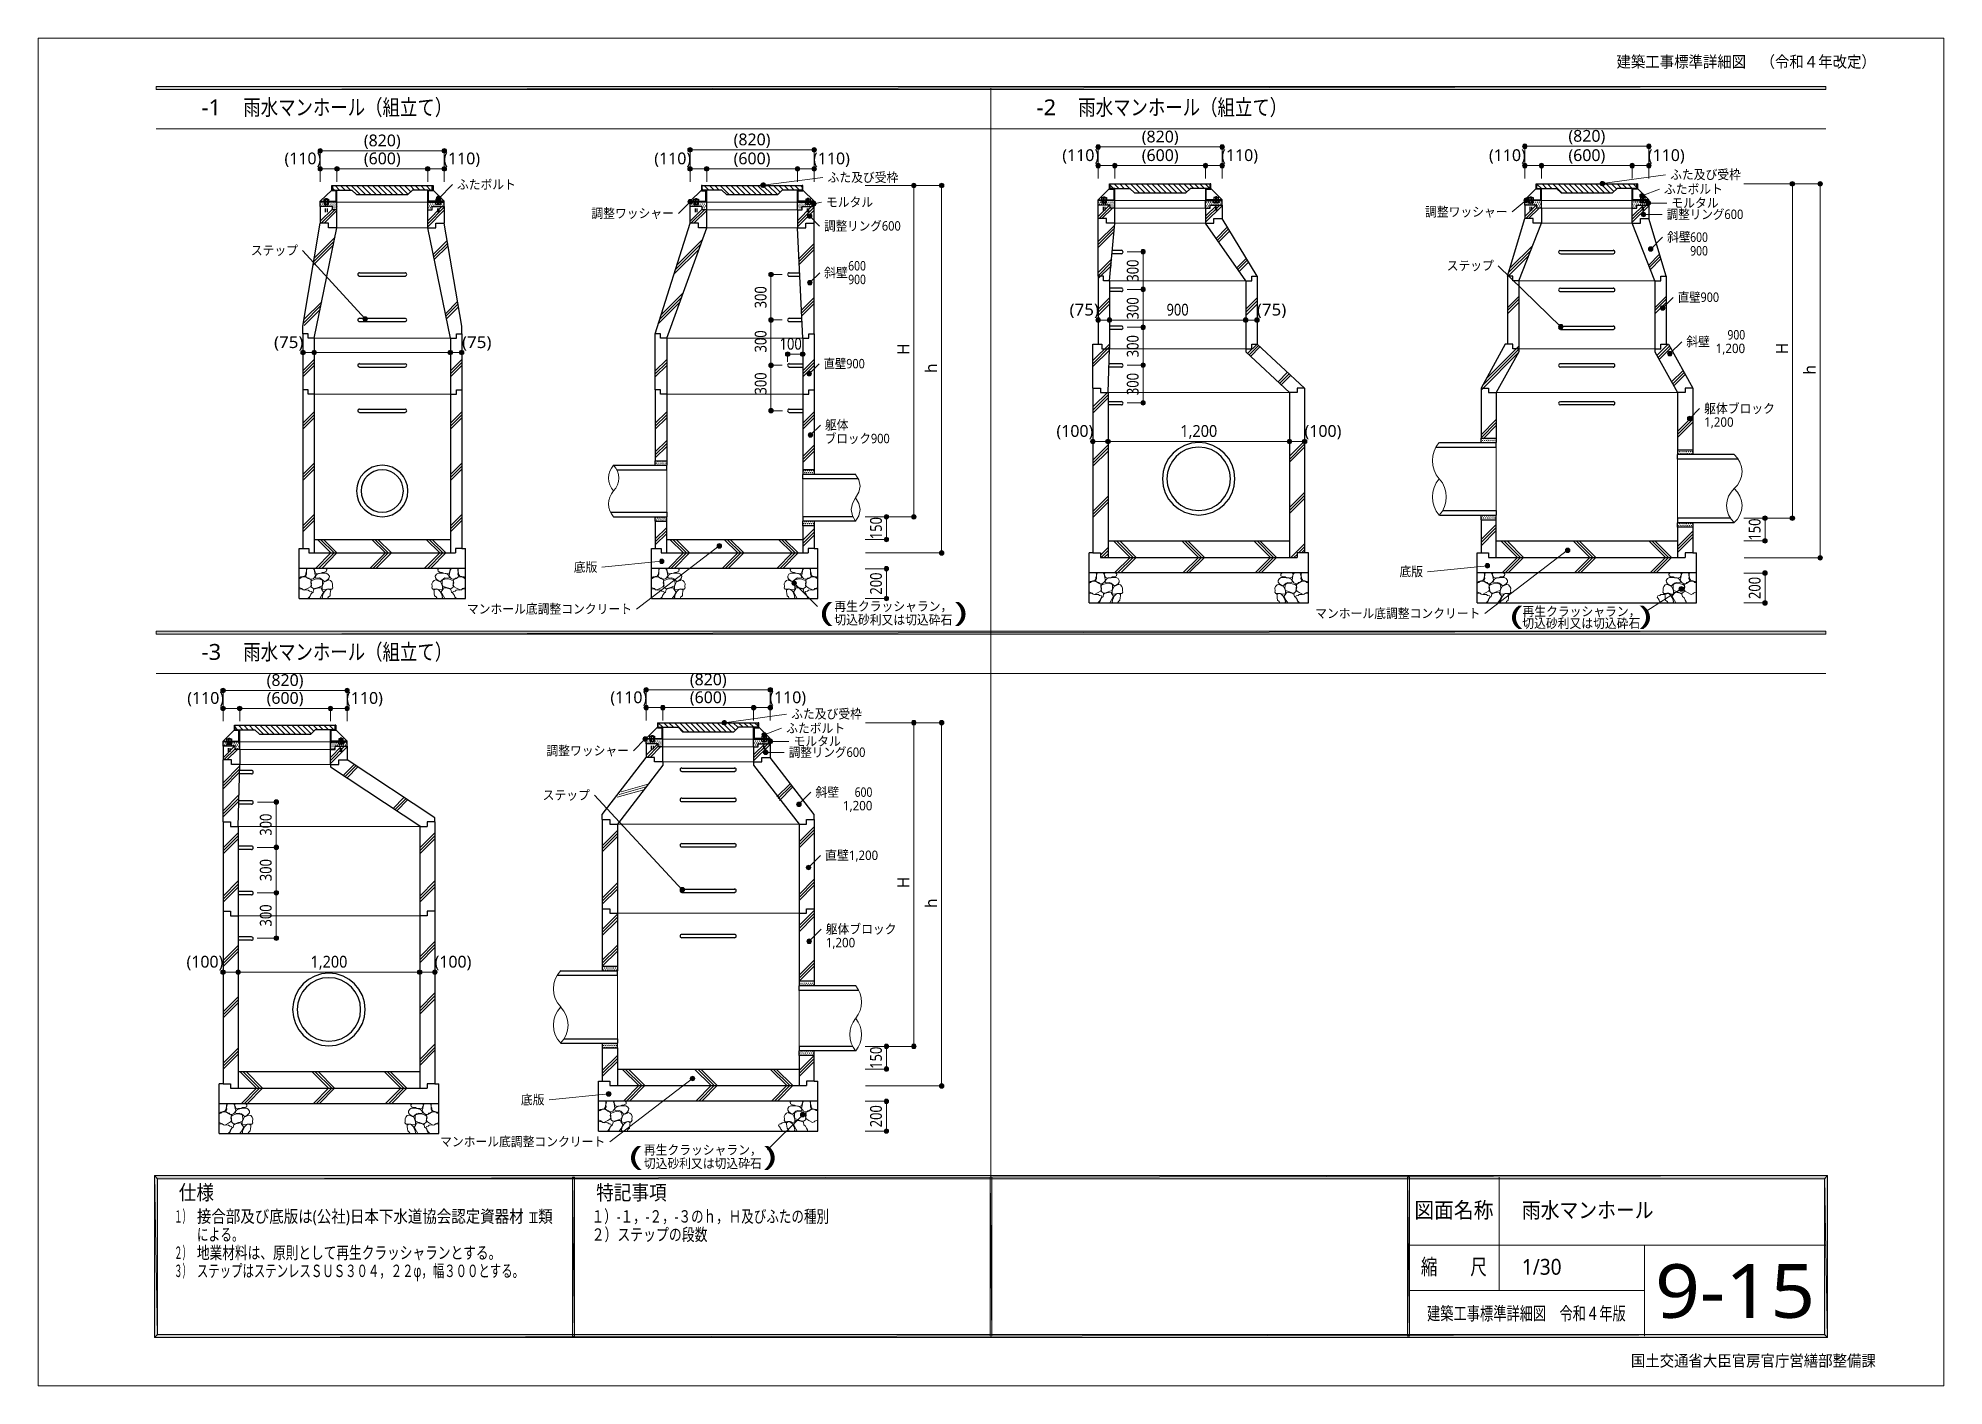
# Model space of a CAD drawing. Header units: millimetres. Extents: x 0 to 420, y 0 to 297.
import ezdxf
from ezdxf.enums import TextEntityAlignment as Align

# ---------------------------------------------------------------- set-up
doc = ezdxf.new("R2010")
doc.units = ezdxf.units.MM
doc.styles.add('kst32b', font='NotoSansJP-Variable.ttf')

msp = doc.modelspace()

# ---------------------------------------------------------------- texts
at = {"style": 'kst32b'}
for s, height, p, p2 in [('建築工事標準詳細図\u3000（令和４年改定）', 2.54, (348.01, 290.49), (405.16, 290.49)), ('-1', 3.491, (36.17, 279.97), (40.54, 279.97)), ('雨水マンホール（組立て）', 3.4908, (45.4, 279.97), (91.44, 279.97)), ('-2', 3.491, (220.18, 279.97), (224.54, 279.97)), ('雨水マンホール（組立て）', 3.4908, (229.4, 279.97), (275.44, 279.97)), ('(820)', 2.599, (71.97, 273.13), (80.09, 273.13)), ('(820)', 2.599, (153.46, 273.35), (161.58, 273.35)), ('(820)', 2.599, (243.4, 273.98), (251.52, 273.98)), ('(820)', 2.599, (337.42, 274.13), (345.54, 274.13)), ('(110)', 2.599, (54.48, 269.16), (62.6, 269.16)), ('(600)', 2.599, (71.97, 269.16), (80.09, 269.16)), ('(110)', 2.599, (89.47, 269.16), (97.59, 269.16)), ('(110)', 2.599, (135.97, 269.16), (144.1, 269.16)), ('(600)', 2.599, (153.46, 269.16), (161.58, 269.16)), ('(110)', 2.599, (170.96, 269.16), (179.08, 269.16)), ('(110)', 2.599, (225.89, 269.88), (234.01, 269.88)), ('(600)', 2.599, (243.4, 269.88), (251.52, 269.88)), ('(110)', 2.599, (260.9, 269.88), (269.02, 269.88)), ('(110)', 2.599, (319.91, 269.88), (328.03, 269.88)), ('(600)', 2.599, (337.42, 269.88), (345.54, 269.88)), ('(110)', 2.599, (354.92, 269.88), (363.04, 269.88)), ('ふたボルト', 2.079, (92.48, 263.69), (105.47, 263.69)), ('ふた及び受枠', 2.079, (174.16, 265.26), (189.75, 265.26)), ('ふたボルト', 2.079, (358.46, 262.68), (371.45, 262.68)), ('ふた及び受枠', 2.079, (359.83, 265.87), (375.43, 265.87)), ('モルタル', 2.079, (173.8, 259.8), (184.2, 259.8)), ('モルタル', 2.079, (360.11, 259.63), (370.5, 259.63)), ('調整ワッシャー', 2.079, (122.11, 257.34), (140.3, 257.34)), ('調整リング600', 2.079, (173.4, 254.55), (190.29, 254.55)), ('調整ワッシャー', 2.079, (305.82, 257.66), (324.01, 257.66)), ('調整リング600', 2.079, (359.07, 257.11), (375.96, 257.11)), ('斜壁', 2.079, (359.16, 252.12), (364.35, 252.12)), ('600', 2.079, (364.26, 252.07), (368.16, 252.07)), ('ステップ', 2.079, (47.07, 249.17), (57.47, 249.17)), ('600', 2.079, (178.71, 245.77), (182.61, 245.77)), ('300', 2.599, (242.7, 243.31), (242.7, 248.18)), ('ステップ', 2.079, (310.58, 245.81), (320.97, 245.81)), ('900', 2.079, (364.26, 249.07), (368.16, 249.07)), ('斜壁', 2.079, (173.42, 244.26), (178.62, 244.26)), ('900', 2.079, (178.71, 242.76), (182.61, 242.76)), ('300', 2.599, (160.7, 237.43), (160.7, 242.3)), ('300', 2.599, (242.7, 234.99), (242.7, 239.87)), ('直壁900', 2.079, (361.53, 238.84), (370.62, 238.84)), ('(75)', 2.599, (227.48, 235.84), (233.98, 235.84)), ('900', 2.599, (248.86, 235.84), (253.73, 235.84)), ('(75)', 2.599, (268.75, 235.84), (275.25, 235.84)), ('(75)', 2.599, (52.18, 228.68), (58.67, 228.68)), ('(75)', 2.599, (93.6, 228.68), (100.1, 228.68)), ('300', 2.599, (160.7, 227.71), (160.7, 232.58)), ('300', 2.599, (242.7, 226.65), (242.7, 231.53)), ('斜壁', 2.079, (363.39, 229.07), (368.59, 229.07)), ('900', 2.079, (372.47, 230.57), (376.37, 230.57)), ('100', 2.599, (163.6, 228.32), (168.47, 228.32)), ('1,200', 2.079, (369.87, 227.56), (376.36, 227.56)), ('300', 2.599, (160.7, 218.44), (160.7, 223.31)), ('直壁900', 2.079, (173.27, 224.2), (182.37, 224.2)), ('300', 2.599, (242.7, 218.31), (242.7, 223.19)), ('躯体ブロック', 2.079, (367.33, 214.33), (382.92, 214.33)), ('躯体', 2.079, (173.57, 210.71), (178.76, 210.71)), ('ブロック900', 2.079, (173.57, 207.71), (187.86, 207.71)), ('(100)', 2.599, (224.6, 209.11), (232.72, 209.11)), ('1,200', 2.599, (251.9, 209.11), (260.03, 209.11)), ('(100)', 2.599, (279.27, 209.11), (287.39, 209.11)), ('1,200', 2.079, (367.33, 211.33), (373.82, 211.33)), ('150', 2.599, (186.12, 186.56), (186.12, 191.44)), ('150', 2.599, (379.75, 186.25), (379.75, 191.12)), ('底版', 2.079, (118.24, 179.39), (123.43, 179.39)), ('底版', 2.079, (300.19, 178.39), (305.38, 178.39)), ('200', 2.599, (186.12, 174.35), (186.12, 179.22)), ('200', 2.599, (379.75, 173.38), (379.75, 178.25)), ('マンホール底調整コンクリート', 2.0791, (94.68, 170.16), (131.06, 170.16)), ('(          )', 4.3315, (172.49, 168.4), (204.97, 168.4)), ('再生クラッシャラン，', 2.079, (175.66, 170.75), (201.65, 170.75)), ('切込砂利又は切込砕石', 2.079, (175.66, 167.77), (201.65, 167.77)), ('マンホール底調整コンクリート', 2.0791, (281.62, 169.19), (318.01, 169.19)), ('(          )', 4.1583, (324.59, 167.72), (355.78, 167.72)), ('切込砂利又は切込砕石', 2.079, (327.26, 167), (353.25, 167)), ('再生クラッシャラン，', 2.079, (327.3, 169.61), (353.29, 169.61)), ('雨水マンホール（組立て）', 3.4908, (45.4, 159.98), (91.44, 159.98)), ('-3', 3.491, (36.17, 159.98), (40.54, 159.98)), ('(820)', 2.599, (50.55, 154.22), (58.67, 154.22)), ('(820)', 2.599, (143.81, 154.37), (151.93, 154.37)), ('(110)', 2.599, (33.06, 150.28), (41.18, 150.28)), ('(600)', 2.599, (50.55, 150.28), (58.67, 150.28)), ('(110)', 2.599, (68.05, 150.28), (76.17, 150.28)), ('(110)', 2.599, (126.3, 150.43), (134.42, 150.43)), ('(600)', 2.599, (143.81, 150.43), (151.93, 150.43)), ('(110)', 2.599, (161.31, 150.43), (169.43, 150.43)), ('ふた及び受枠', 2.079, (166.14, 147.04), (181.73, 147.04)), ('ふたボルト', 2.079, (165.04, 143.89), (178.03, 143.89)), ('モルタル', 2.079, (166.67, 141.01), (177.06, 141.01)), ('調整ワッシャー', 2.079, (112.2, 138.94), (130.4, 138.94)), ('調整リング600', 2.079, (165.61, 138.58), (182.5, 138.58)), ('ステップ', 2.079, (111.38, 129.14), (121.77, 129.14)), ('斜壁', 2.079, (171.49, 129.79), (176.69, 129.79)), ('600', 2.079, (180.13, 129.79), (184.03, 129.79)), ('1,200', 2.079, (177.55, 126.81), (184.04, 126.81)), ('300', 2.599, (51.65, 121.22), (51.65, 126.09)), ('直壁1,200', 2.079, (173.61, 115.87), (185.3, 115.87)), ('300', 2.599, (51.65, 111.21), (51.65, 116.08)), ('300', 2.599, (51.65, 101.22), (51.65, 106.09)), ('躯体ブロック', 2.079, (173.76, 99.63), (189.35, 99.63)), ('1,200', 2.079, (173.76, 96.63), (180.25, 96.63)), ('(100)', 2.599, (32.89, 92.16), (41.01, 92.16)), ('1,200', 2.599, (60.22, 92.16), (68.34, 92.16)), ('(100)', 2.599, (87.55, 92.16), (95.67, 92.16)), ('150', 2.599, (186.12, 69.87), (186.12, 74.74)), ('底版', 2.079, (106.57, 62.02), (111.77, 62.02)), ('200', 2.599, (186.12, 56.98), (186.12, 61.85)), ('マンホール底調整コンクリート', 2.0791, (88.77, 52.79), (125.16, 52.79)), ('(          )', 4.3315, (130.43, 48.56), (162.92, 48.56)), ('再生クラッシャラン，', 2.079, (133.67, 50.97), (159.66, 50.97)), ('切込砂利又は切込砕石', 2.079, (133.67, 47.98), (159.66, 47.98)), ('仕様', 3.273, (31.18, 40.98), (38.94, 40.98)), ('特記事項', 3.273, (123.17, 40.98), (138.69, 40.98)), ('１）', 2.728, (30.18, 35.98), (33.81, 35.98)), ('接合部及び底版は(公社)日本下水道協会認定資器材\u3000類', 2.7278, (35.18, 35.98), (113.57, 35.98)), ('１）-１，-２，-３のｈ，Ｈ及びふたの種別', 2.7278, (122.17, 35.98), (174.48, 35.98)), ('図面名称', 3.491, (303.45, 36.98), (320.9, 36.98)), ('雨水マンホール', 3.491, (327.17, 36.98), (356.18, 36.98)), ('による。', 2.728, (35.18, 31.98), (45.5, 31.98)), ('２）ステップの段数', 2.728, (122.17, 31.98), (147.7, 31.98)), ('２）', 2.728, (30.18, 27.98), (33.81, 27.98)), ('地業材料は、原則として再生クラッシャランとする。', 2.7278, (35.18, 27.98), (102.25, 27.98)), ('３）', 2.728, (30.18, 23.98), (33.81, 23.98)), ('ステップはステンレスＳＵＳ３０４，２２φ，幅３００とする。', 2.7278, (35.18, 23.98), (107.27, 23.98)), ('縮\u3000\u3000尺', 3.491, (304.91, 24.49), (319.43, 24.49)), ('1/30', 3.491, (327.17, 24.49), (335.9, 24.49)), ('9-15', 11.831, (356.51, 14.99), (391.8, 14.99)), ('建築工事標準詳細図\u3000令和４年版', 2.919, (306.26, 14.5), (350.04, 14.5)), ('国土交通省大臣官房官庁営繕部整備課', 2.54, (351.18, 4.27), (405.16, 4.27))]:
    msp.add_text(s, height=height, dxfattribs=at).set_placement(p, p2, align=Align.FIT)
for s, p in [('H', (192.17, 227.18)), ('H', (385.78, 227.35)), ('h', (198.29, 223.18)), ('h', (391.9, 222.84)), ('H', (192.17, 109.66)), ('h', (198.29, 105.3))]:
    msp.add_text(s, height=2.6, rotation=90, dxfattribs=at).set_placement(p)

# ---------------------------------------------------------------- hatches: boundary and pattern name
h = msp.add_hatch(color=7)
h.paths.add_polyline_path([(394.17, 285.62), (394.17, 286.32), (26.18, 285.62), (394.17, 285.62)])
h.paths.add_polyline_path([(394.17, 286.32), (26.18, 285.62), (26.18, 286.32), (394.17, 286.32)])
h = msp.add_hatch(color=7)
h.paths.add_polyline_path([(233.6, 273.45), (233.43, 273.33), (233.79, 272.99), (233.6, 273.45)])
h.paths.add_polyline_path([(233.43, 273.33), (233.79, 272.99), (233.32, 273.18), (233.43, 273.33)])
h.paths.add_polyline_path([(233.79, 272.99), (233.32, 273.18), (233.3, 272.99), (233.79, 272.99)])
h = msp.add_hatch(color=7)
h.paths.add_polyline_path([(233.3, 272.99), (233.32, 272.8), (233.79, 272.99), (233.3, 272.99)])
h.paths.add_polyline_path([(233.32, 272.8), (233.79, 272.99), (233.43, 272.63), (233.32, 272.8)])
h.paths.add_polyline_path([(233.79, 272.99), (233.43, 272.63), (233.6, 272.52), (233.79, 272.99)])
h = msp.add_hatch(color=7)
h.paths.add_polyline_path([(234.15, 273.33), (233.98, 273.45), (233.79, 272.99), (234.15, 273.33)])
h.paths.add_polyline_path([(233.98, 273.45), (233.79, 272.99), (233.79, 273.47), (233.98, 273.45)])
h.paths.add_polyline_path([(233.79, 272.99), (233.79, 273.47), (233.6, 273.45), (233.79, 272.99)])
for points in [[(233.6, 272.52), (233.79, 272.48), (233.79, 272.99), (233.6, 272.52)], [(260.92, 272.52), (261.11, 272.48), (261.11, 272.99), (260.92, 272.52)], [(327.62, 272.67), (327.81, 272.65), (327.81, 273.13), (327.62, 272.67)], [(354.97, 272.67), (355.16, 272.65), (355.16, 273.13), (354.97, 272.67)], [(62.19, 271.67), (62.38, 271.63), (62.38, 272.12), (62.19, 271.67)], [(89.51, 271.67), (89.7, 271.63), (89.7, 272.12), (89.51, 271.67)], [(143.68, 271.89), (143.87, 271.84), (143.87, 272.35), (143.68, 271.89)], [(171.01, 271.89), (171.2, 271.84), (171.2, 272.35), (171.01, 271.89)], [(233.6, 268.41), (233.79, 268.37), (233.79, 268.88), (233.6, 268.41)], [(237.26, 268.41), (237.45, 268.37), (237.45, 268.88), (237.26, 268.41)], [(257.26, 268.41), (257.45, 268.37), (257.45, 268.88), (257.26, 268.41)], [(260.92, 268.41), (261.11, 268.37), (261.11, 268.88), (260.92, 268.41)], [(327.62, 268.41), (327.81, 268.37), (327.81, 268.88), (327.62, 268.41)], [(331.3, 268.41), (331.49, 268.37), (331.49, 268.88), (331.3, 268.41)], [(351.28, 268.41), (351.47, 268.37), (351.47, 268.88), (351.28, 268.41)], [(354.97, 268.41), (355.16, 268.37), (355.16, 268.88), (354.97, 268.41)], [(62.19, 267.69), (62.38, 267.65), (62.38, 268.14), (62.19, 267.69)], [(65.85, 267.69), (66.04, 267.65), (66.04, 268.14), (65.85, 267.69)], [(85.85, 267.69), (86.04, 267.65), (86.04, 268.14), (85.85, 267.69)], [(89.51, 267.69), (89.7, 267.65), (89.7, 268.14), (89.51, 267.69)], [(143.68, 267.69), (143.87, 267.65), (143.87, 268.14), (143.68, 267.69)], [(147.34, 267.69), (147.53, 267.65), (147.53, 268.14), (147.34, 267.69)], [(167.34, 267.69), (167.53, 267.65), (167.53, 268.14), (167.34, 267.69)], [(171.01, 267.69), (171.2, 267.65), (171.2, 268.14), (171.01, 267.69)], [(344.51, 264.67), (344.64, 264.52), (344.93, 264.92), (344.51, 264.67)], [(386.59, 264.39), (386.78, 264.35), (386.78, 264.86), (386.59, 264.39)], [(392.71, 264.39), (392.92, 264.35), (392.92, 264.86), (392.71, 264.39)], [(62.46, 260.43), (62.44, 260.41), (62.42, 260.39), (62.44, 260.37), (62.46, 260.35), (62.48, 260.37), (62.51, 260.39), (62.48, 260.41), (62.46, 260.43)], [(62.67, 260.86), (62.65, 260.84), (62.63, 260.82), (62.65, 260.79), (62.67, 260.77), (62.7, 260.79), (62.72, 260.82), (62.7, 260.84), (62.67, 260.86)], [(62.89, 260.43), (62.87, 260.41), (62.84, 260.39), (62.87, 260.37), (62.89, 260.35), (62.91, 260.37), (62.93, 260.39), (62.91, 260.41), (62.89, 260.43)], [(63.1, 260.86), (63.08, 260.84), (63.06, 260.82), (63.08, 260.79), (63.1, 260.77), (63.12, 260.79), (63.14, 260.82), (63.12, 260.84), (63.1, 260.86)], [(63.31, 260.43), (63.29, 260.41), (63.27, 260.39), (63.29, 260.37), (63.31, 260.35), (63.33, 260.37), (63.35, 260.39), (63.33, 260.41), (63.31, 260.43)], [(63.52, 260.86), (63.5, 260.84), (63.48, 260.82), (63.5, 260.79), (63.52, 260.77), (63.54, 260.79), (63.56, 260.82), (63.54, 260.84), (63.52, 260.86)], [(63.71, 260.43), (63.69, 260.41), (63.67, 260.39), (63.69, 260.37), (63.71, 260.35), (63.73, 260.37), (63.75, 260.39), (63.73, 260.41), (63.71, 260.43)], [(63.92, 260.86), (63.9, 260.84), (63.88, 260.82), (63.9, 260.79), (63.92, 260.77), (63.94, 260.79), (63.97, 260.82), (63.94, 260.84), (63.92, 260.86)], [(64.13, 260.43), (64.11, 260.41), (64.09, 260.39), (64.11, 260.37), (64.13, 260.35), (64.16, 260.37), (64.18, 260.39), (64.16, 260.41), (64.13, 260.43)], [(64.35, 260.86), (64.33, 260.84), (64.3, 260.82), (64.33, 260.79), (64.35, 260.77), (64.37, 260.79), (64.39, 260.82), (64.37, 260.84), (64.35, 260.86)], [(64.56, 260.43), (64.54, 260.41), (64.52, 260.39), (64.54, 260.37), (64.56, 260.35), (64.58, 260.37), (64.6, 260.39), (64.58, 260.41), (64.56, 260.43)], [(64.77, 260.86), (64.75, 260.84), (64.73, 260.82), (64.75, 260.79), (64.77, 260.77), (64.79, 260.79), (64.81, 260.82), (64.79, 260.84), (64.77, 260.86)], [(64.96, 260.43), (64.94, 260.41), (64.92, 260.39), (64.94, 260.37), (64.96, 260.35), (64.98, 260.37), (65, 260.39), (64.98, 260.41), (64.96, 260.43)], [(65.17, 260.86), (65.15, 260.84), (65.13, 260.82), (65.15, 260.79), (65.17, 260.77), (65.19, 260.79), (65.21, 260.82), (65.19, 260.84), (65.17, 260.86)], [(65.38, 260.43), (65.36, 260.41), (65.34, 260.39), (65.36, 260.37), (65.38, 260.35), (65.41, 260.37), (65.43, 260.39), (65.41, 260.41), (65.38, 260.43)], [(65.6, 260.86), (65.57, 260.84), (65.55, 260.82), (65.57, 260.79), (65.6, 260.77), (65.62, 260.79), (65.64, 260.82), (65.62, 260.84), (65.6, 260.86)], [(65.81, 260.43), (65.79, 260.41), (65.76, 260.39), (65.79, 260.37), (65.81, 260.35), (65.83, 260.37), (65.85, 260.39), (65.83, 260.41), (65.81, 260.43)], [(66.02, 260.86), (66, 260.84), (65.98, 260.82), (66, 260.79), (66.02, 260.77), (66.04, 260.79), (66.06, 260.82), (66.04, 260.84), (66.02, 260.86)], [(86.21, 260.43), (86.19, 260.41), (86.17, 260.39), (86.19, 260.37), (86.21, 260.35), (86.23, 260.37), (86.25, 260.39), (86.23, 260.41), (86.21, 260.43)], [(86.42, 260.86), (86.4, 260.84), (86.38, 260.82), (86.4, 260.79), (86.42, 260.77), (86.44, 260.79), (86.47, 260.82), (86.44, 260.84), (86.42, 260.86)], [(86.64, 260.43), (86.61, 260.41), (86.59, 260.39), (86.61, 260.37), (86.64, 260.35), (86.66, 260.37), (86.68, 260.39), (86.66, 260.41), (86.64, 260.43)], [(86.85, 260.86), (86.83, 260.84), (86.8, 260.82), (86.83, 260.79), (86.85, 260.77), (86.87, 260.79), (86.89, 260.82), (86.87, 260.84), (86.85, 260.86)], [(87.06, 260.43), (87.04, 260.41), (87.02, 260.39), (87.04, 260.37), (87.06, 260.35), (87.08, 260.37), (87.1, 260.39), (87.08, 260.41), (87.06, 260.43)], [(87.27, 260.86), (87.25, 260.84), (87.23, 260.82), (87.25, 260.79), (87.27, 260.77), (87.29, 260.79), (87.31, 260.82), (87.29, 260.84), (87.27, 260.86)], [(87.46, 260.43), (87.44, 260.41), (87.42, 260.39), (87.44, 260.37), (87.46, 260.35), (87.48, 260.37), (87.5, 260.39), (87.48, 260.41), (87.46, 260.43)], [(87.67, 260.86), (87.65, 260.84), (87.63, 260.82), (87.65, 260.79), (87.67, 260.77), (87.69, 260.79), (87.71, 260.82), (87.69, 260.84), (87.67, 260.86)], [(87.88, 260.43), (87.86, 260.41), (87.84, 260.39), (87.86, 260.37), (87.88, 260.35), (87.91, 260.37), (87.93, 260.39), (87.91, 260.41), (87.88, 260.43)], [(88.1, 260.86), (88.07, 260.84), (88.05, 260.82), (88.07, 260.79), (88.1, 260.77), (88.12, 260.79), (88.14, 260.82), (88.12, 260.84), (88.1, 260.86)], [(88.27, 261.2), (88.46, 261.18), (88.46, 261.66), (88.27, 261.2)], [(88.31, 260.43), (88.29, 260.41), (88.27, 260.39), (88.29, 260.37), (88.31, 260.35), (88.33, 260.37), (88.35, 260.39), (88.33, 260.41), (88.31, 260.43)], [(88.52, 260.86), (88.5, 260.84), (88.48, 260.82), (88.5, 260.79), (88.52, 260.77), (88.54, 260.79), (88.56, 260.82), (88.54, 260.84), (88.52, 260.86)], [(88.71, 260.43), (88.69, 260.41), (88.67, 260.39), (88.69, 260.37), (88.71, 260.35), (88.73, 260.37), (88.75, 260.39), (88.73, 260.41), (88.71, 260.43)], [(88.92, 260.86), (88.9, 260.84), (88.88, 260.82), (88.9, 260.79), (88.92, 260.77), (88.94, 260.79), (88.96, 260.82), (88.94, 260.84), (88.92, 260.86)], [(89.13, 260.43), (89.11, 260.41), (89.09, 260.39), (89.11, 260.37), (89.13, 260.35), (89.15, 260.37), (89.18, 260.39), (89.15, 260.41), (89.13, 260.43)], [(89.34, 260.86), (89.32, 260.84), (89.3, 260.82), (89.32, 260.79), (89.34, 260.77), (89.37, 260.79), (89.39, 260.82), (89.37, 260.84), (89.34, 260.86)], [(89.56, 260.43), (89.54, 260.41), (89.51, 260.39), (89.54, 260.37), (89.56, 260.35), (89.58, 260.37), (89.6, 260.39), (89.58, 260.41), (89.56, 260.43)], [(143.7, 260.46), (143.89, 260.43), (143.89, 260.92), (143.7, 260.46)], [(143.93, 260.86), (143.91, 260.84), (143.89, 260.82), (143.91, 260.79), (143.93, 260.77), (143.95, 260.79), (143.98, 260.82), (143.95, 260.84), (143.93, 260.86)], [(144.15, 260.43), (144.12, 260.41), (144.1, 260.39), (144.12, 260.37), (144.15, 260.35), (144.17, 260.37), (144.19, 260.39), (144.17, 260.41), (144.15, 260.43)], [(144.34, 260.86), (144.31, 260.84), (144.29, 260.82), (144.31, 260.79), (144.34, 260.77), (144.36, 260.79), (144.38, 260.82), (144.36, 260.84), (144.34, 260.86)], [(144.55, 260.43), (144.53, 260.41), (144.5, 260.39), (144.53, 260.37), (144.55, 260.35), (144.57, 260.37), (144.59, 260.39), (144.57, 260.41), (144.55, 260.43)], [(144.76, 260.86), (144.74, 260.84), (144.72, 260.82), (144.74, 260.79), (144.76, 260.77), (144.78, 260.79), (144.8, 260.82), (144.78, 260.84), (144.76, 260.86)], [(144.97, 260.43), (144.95, 260.41), (144.93, 260.39), (144.95, 260.37), (144.97, 260.35), (144.99, 260.37), (145.01, 260.39), (144.99, 260.41), (144.97, 260.43)], [(145.18, 260.86), (145.16, 260.84), (145.14, 260.82), (145.16, 260.79), (145.18, 260.77), (145.2, 260.79), (145.22, 260.82), (145.2, 260.84), (145.18, 260.86)], [(145.39, 260.43), (145.37, 260.41), (145.35, 260.39), (145.37, 260.37), (145.39, 260.35), (145.42, 260.37), (145.44, 260.39), (145.42, 260.41), (145.39, 260.43)], [(145.58, 260.86), (145.56, 260.84), (145.54, 260.82), (145.56, 260.79), (145.58, 260.77), (145.61, 260.79), (145.63, 260.82), (145.61, 260.84), (145.58, 260.86)], [(145.8, 260.43), (145.77, 260.41), (145.75, 260.39), (145.77, 260.37), (145.8, 260.35), (145.82, 260.37), (145.84, 260.39), (145.82, 260.41), (145.8, 260.43)], [(146.01, 260.86), (145.99, 260.84), (145.97, 260.82), (145.99, 260.79), (146.01, 260.77), (146.03, 260.79), (146.05, 260.82), (146.03, 260.84), (146.01, 260.86)], [(146.22, 260.43), (146.2, 260.41), (146.18, 260.39), (146.2, 260.37), (146.22, 260.35), (146.24, 260.37), (146.26, 260.39), (146.24, 260.41), (146.22, 260.43)], [(146.43, 260.86), (146.41, 260.84), (146.39, 260.82), (146.41, 260.79), (146.43, 260.77), (146.45, 260.79), (146.47, 260.82), (146.45, 260.84), (146.43, 260.86)], [(146.64, 260.43), (146.62, 260.41), (146.6, 260.39), (146.62, 260.37), (146.64, 260.35), (146.66, 260.37), (146.68, 260.39), (146.66, 260.41), (146.64, 260.43)], [(146.83, 260.86), (146.81, 260.84), (146.79, 260.82), (146.81, 260.79), (146.83, 260.77), (146.85, 260.79), (146.88, 260.82), (146.85, 260.84), (146.83, 260.86)], [(147.04, 260.43), (147.02, 260.41), (147, 260.39), (147.02, 260.37), (147.04, 260.35), (147.07, 260.37), (147.09, 260.39), (147.07, 260.41), (147.04, 260.43)], [(147.26, 260.86), (147.24, 260.84), (147.21, 260.82), (147.24, 260.79), (147.26, 260.77), (147.28, 260.79), (147.3, 260.82), (147.28, 260.84), (147.26, 260.86)], [(147.47, 260.43), (147.45, 260.41), (147.43, 260.39), (147.45, 260.37), (147.47, 260.35), (147.49, 260.37), (147.51, 260.39), (147.49, 260.41), (147.47, 260.43)], [(159.55, 264.31), (159.68, 264.16), (159.98, 264.56), (159.55, 264.31)], [(167.68, 260.86), (167.66, 260.84), (167.64, 260.82), (167.66, 260.79), (167.68, 260.77), (167.7, 260.79), (167.72, 260.82), (167.7, 260.84), (167.68, 260.86)], [(167.89, 260.43), (167.87, 260.41), (167.85, 260.39), (167.87, 260.37), (167.89, 260.35), (167.92, 260.37), (167.94, 260.39), (167.92, 260.41), (167.89, 260.43)], [(168.08, 260.86), (168.06, 260.84), (168.04, 260.82), (168.06, 260.79), (168.08, 260.77), (168.11, 260.79), (168.13, 260.82), (168.11, 260.84), (168.08, 260.86)], [(168.3, 260.43), (168.27, 260.41), (168.25, 260.39), (168.27, 260.37), (168.3, 260.35), (168.32, 260.37), (168.34, 260.39), (168.32, 260.41), (168.3, 260.43)], [(168.51, 260.86), (168.49, 260.84), (168.47, 260.82), (168.49, 260.79), (168.51, 260.77), (168.53, 260.79), (168.55, 260.82), (168.53, 260.84), (168.51, 260.86)], [(168.72, 260.43), (168.7, 260.41), (168.68, 260.39), (168.7, 260.37), (168.72, 260.35), (168.74, 260.37), (168.76, 260.39), (168.74, 260.41), (168.72, 260.43)], [(168.93, 260.86), (168.91, 260.84), (168.89, 260.82), (168.91, 260.79), (168.93, 260.77), (168.95, 260.79), (168.97, 260.82), (168.95, 260.84), (168.93, 260.86)], [(169.14, 260.43), (169.12, 260.41), (169.1, 260.39), (169.12, 260.37), (169.14, 260.35), (169.16, 260.37), (169.19, 260.39), (169.16, 260.41), (169.14, 260.43)], [(169.33, 260.86), (169.31, 260.84), (169.29, 260.82), (169.31, 260.79), (169.33, 260.77), (169.35, 260.79), (169.38, 260.82), (169.35, 260.84), (169.33, 260.86)], [(169.55, 260.43), (169.52, 260.41), (169.5, 260.39), (169.52, 260.37), (169.55, 260.35), (169.57, 260.37), (169.59, 260.39), (169.57, 260.41), (169.55, 260.43)], [(169.76, 260.86), (169.74, 260.84), (169.71, 260.82), (169.74, 260.79), (169.76, 260.77), (169.78, 260.79), (169.8, 260.82), (169.78, 260.84), (169.76, 260.86)], [(169.97, 260.43), (169.95, 260.41), (169.93, 260.39), (169.95, 260.37), (169.97, 260.35), (169.99, 260.37), (170.01, 260.39), (169.99, 260.41), (169.97, 260.43)], [(170.18, 260.86), (170.16, 260.84), (170.14, 260.82), (170.16, 260.79), (170.18, 260.77), (170.2, 260.79), (170.22, 260.82), (170.2, 260.84), (170.18, 260.86)], [(170.39, 260.43), (170.37, 260.41), (170.35, 260.39), (170.37, 260.37), (170.39, 260.35), (170.41, 260.37), (170.43, 260.39), (170.41, 260.41), (170.39, 260.43)], [(170.58, 260.86), (170.56, 260.84), (170.54, 260.82), (170.56, 260.79), (170.58, 260.77), (170.6, 260.79), (170.62, 260.82), (170.6, 260.84), (170.58, 260.86)], [(170.79, 260.43), (170.77, 260.41), (170.75, 260.39), (170.77, 260.37), (170.79, 260.35), (170.82, 260.37), (170.84, 260.39), (170.82, 260.41), (170.79, 260.43)], [(170.94, 260.01), (171.13, 259.97), (171.13, 260.48), (170.94, 260.01)], [(171.01, 260.86), (170.98, 260.84), (170.96, 260.82), (170.98, 260.79), (171.01, 260.77), (171.03, 260.79), (171.05, 260.82), (171.03, 260.84), (171.01, 260.86)], [(192.98, 264.03), (193.17, 264.01), (193.17, 264.5), (192.98, 264.03)], [(199.09, 264.03), (199.28, 264.01), (199.28, 264.5), (199.09, 264.03)], [(233.93, 260.86), (233.91, 260.84), (233.89, 260.82), (233.91, 260.79), (233.93, 260.77), (233.96, 260.79), (233.98, 260.82), (233.96, 260.84), (233.93, 260.86)], [(234.12, 260.43), (234.1, 260.41), (234.08, 260.39), (234.1, 260.37), (234.12, 260.35), (234.15, 260.37), (234.17, 260.39), (234.15, 260.41), (234.12, 260.43)], [(234.34, 260.86), (234.32, 260.84), (234.29, 260.82), (234.32, 260.79), (234.34, 260.77), (234.36, 260.79), (234.38, 260.82), (234.36, 260.84), (234.34, 260.86)], [(234.55, 260.43), (234.53, 260.41), (234.51, 260.39), (234.53, 260.37), (234.55, 260.35), (234.57, 260.37), (234.59, 260.39), (234.57, 260.41), (234.55, 260.43)], [(234.76, 260.86), (234.74, 260.84), (234.72, 260.82), (234.74, 260.79), (234.76, 260.77), (234.78, 260.79), (234.8, 260.82), (234.78, 260.84), (234.76, 260.86)], [(234.97, 260.43), (234.95, 260.41), (234.93, 260.39), (234.95, 260.37), (234.97, 260.35), (234.99, 260.37), (235.01, 260.39), (234.99, 260.41), (234.97, 260.43)], [(235.18, 260.86), (235.16, 260.84), (235.14, 260.82), (235.16, 260.79), (235.18, 260.77), (235.2, 260.79), (235.23, 260.82), (235.2, 260.84), (235.18, 260.86)], [(235.37, 260.43), (235.35, 260.41), (235.33, 260.39), (235.35, 260.37), (235.37, 260.35), (235.39, 260.37), (235.42, 260.39), (235.39, 260.41), (235.37, 260.43)], [(235.58, 260.86), (235.56, 260.84), (235.54, 260.82), (235.56, 260.79), (235.58, 260.77), (235.61, 260.79), (235.63, 260.82), (235.61, 260.84), (235.58, 260.86)], [(235.8, 260.43), (235.78, 260.41), (235.75, 260.39), (235.78, 260.37), (235.8, 260.35), (235.82, 260.37), (235.84, 260.39), (235.82, 260.41), (235.8, 260.43)], [(236.01, 260.86), (235.99, 260.84), (235.97, 260.82), (235.99, 260.79), (236.01, 260.77), (236.03, 260.79), (236.05, 260.82), (236.03, 260.84), (236.01, 260.86)], [(236.22, 260.43), (236.2, 260.41), (236.18, 260.39), (236.2, 260.37), (236.22, 260.35), (236.24, 260.37), (236.26, 260.39), (236.24, 260.41), (236.22, 260.43)], [(236.43, 260.86), (236.41, 260.84), (236.39, 260.82), (236.41, 260.79), (236.43, 260.77), (236.45, 260.79), (236.47, 260.82), (236.45, 260.84), (236.43, 260.86)], [(236.62, 260.43), (236.6, 260.41), (236.58, 260.39), (236.6, 260.37), (236.62, 260.35), (236.64, 260.37), (236.66, 260.39), (236.64, 260.41), (236.62, 260.43)], [(236.83, 260.86), (236.81, 260.84), (236.79, 260.82), (236.81, 260.79), (236.83, 260.77), (236.86, 260.79), (236.88, 260.82), (236.86, 260.84), (236.83, 260.86)], [(237.05, 260.43), (237.02, 260.41), (237, 260.39), (237.02, 260.37), (237.05, 260.35), (237.07, 260.37), (237.09, 260.39), (237.07, 260.41), (237.05, 260.43)], [(237.26, 260.86), (237.24, 260.84), (237.21, 260.82), (237.24, 260.79), (237.26, 260.77), (237.28, 260.79), (237.3, 260.82), (237.28, 260.84), (237.26, 260.86)], [(257.47, 260.43), (257.45, 260.41), (257.43, 260.39), (257.45, 260.37), (257.47, 260.35), (257.49, 260.37), (257.51, 260.39), (257.49, 260.41), (257.47, 260.43)], [(257.68, 260.86), (257.66, 260.84), (257.64, 260.82), (257.66, 260.79), (257.68, 260.77), (257.7, 260.79), (257.73, 260.82), (257.7, 260.84), (257.68, 260.86)], [(257.87, 260.43), (257.85, 260.41), (257.83, 260.39), (257.85, 260.37), (257.87, 260.35), (257.89, 260.37), (257.92, 260.39), (257.89, 260.41), (257.87, 260.43)], [(258.09, 260.86), (258.06, 260.84), (258.04, 260.82), (258.06, 260.79), (258.09, 260.77), (258.11, 260.79), (258.13, 260.82), (258.11, 260.84), (258.09, 260.86)], [(258.3, 260.43), (258.28, 260.41), (258.25, 260.39), (258.28, 260.37), (258.3, 260.35), (258.32, 260.37), (258.34, 260.39), (258.32, 260.41), (258.3, 260.43)], [(258.51, 260.86), (258.49, 260.84), (258.47, 260.82), (258.49, 260.79), (258.51, 260.77), (258.53, 260.79), (258.55, 260.82), (258.53, 260.84), (258.51, 260.86)], [(258.72, 260.43), (258.7, 260.41), (258.68, 260.39), (258.7, 260.37), (258.72, 260.35), (258.74, 260.37), (258.76, 260.39), (258.74, 260.41), (258.72, 260.43)], [(258.93, 260.86), (258.91, 260.84), (258.89, 260.82), (258.91, 260.79), (258.93, 260.77), (258.95, 260.79), (258.97, 260.82), (258.95, 260.84), (258.93, 260.86)], [(259.12, 260.43), (259.1, 260.41), (259.08, 260.39), (259.1, 260.37), (259.12, 260.35), (259.14, 260.37), (259.16, 260.39), (259.14, 260.41), (259.12, 260.43)], [(259.33, 260.86), (259.31, 260.84), (259.29, 260.82), (259.31, 260.79), (259.33, 260.77), (259.36, 260.79), (259.38, 260.82), (259.36, 260.84), (259.33, 260.86)], [(259.55, 260.43), (259.52, 260.41), (259.5, 260.39), (259.52, 260.37), (259.55, 260.35), (259.57, 260.37), (259.59, 260.39), (259.57, 260.41), (259.55, 260.43)], [(259.76, 260.86), (259.74, 260.84), (259.72, 260.82), (259.74, 260.79), (259.76, 260.77), (259.78, 260.79), (259.8, 260.82), (259.78, 260.84), (259.76, 260.86)], [(259.97, 260.43), (259.95, 260.41), (259.93, 260.39), (259.95, 260.37), (259.97, 260.35), (259.99, 260.37), (260.01, 260.39), (259.99, 260.41), (259.97, 260.43)], [(260.18, 260.86), (260.16, 260.84), (260.14, 260.82), (260.16, 260.79), (260.18, 260.77), (260.2, 260.79), (260.22, 260.82), (260.2, 260.84), (260.18, 260.86)], [(260.37, 260.43), (260.35, 260.41), (260.33, 260.39), (260.35, 260.37), (260.37, 260.35), (260.39, 260.37), (260.41, 260.39), (260.39, 260.41), (260.37, 260.43)], [(260.58, 260.86), (260.56, 260.84), (260.54, 260.82), (260.56, 260.79), (260.58, 260.77), (260.6, 260.79), (260.63, 260.82), (260.6, 260.84), (260.58, 260.86)], [(260.79, 260.43), (260.77, 260.41), (260.75, 260.39), (260.77, 260.37), (260.79, 260.35), (260.82, 260.37), (260.84, 260.39), (260.82, 260.41), (260.79, 260.43)], [(261.01, 260.86), (260.98, 260.84), (260.96, 260.82), (260.98, 260.79), (261.01, 260.77), (261.03, 260.79), (261.05, 260.82), (261.03, 260.84), (261.01, 260.86)], [(327.87, 260.43), (327.85, 260.41), (327.83, 260.39), (327.85, 260.37), (327.87, 260.35), (327.89, 260.37), (327.91, 260.39), (327.89, 260.41), (327.87, 260.43)], [(327.91, 260.77), (328.1, 260.73), (328.1, 261.24), (327.91, 260.77)], [(328.08, 260.86), (328.06, 260.84), (328.04, 260.82), (328.06, 260.79), (328.08, 260.77), (328.1, 260.79), (328.13, 260.82), (328.1, 260.84), (328.08, 260.86)], [(328.29, 260.43), (328.27, 260.41), (328.25, 260.39), (328.27, 260.37), (328.29, 260.35), (328.32, 260.37), (328.34, 260.39), (328.32, 260.41), (328.29, 260.43)], [(328.51, 260.86), (328.49, 260.84), (328.46, 260.82), (328.49, 260.79), (328.51, 260.77), (328.53, 260.79), (328.55, 260.82), (328.53, 260.84), (328.51, 260.86)], [(328.72, 260.43), (328.7, 260.41), (328.68, 260.39), (328.7, 260.37), (328.72, 260.35), (328.74, 260.37), (328.76, 260.39), (328.74, 260.41), (328.72, 260.43)], [(328.93, 260.86), (328.91, 260.84), (328.89, 260.82), (328.91, 260.79), (328.93, 260.77), (328.95, 260.79), (328.97, 260.82), (328.95, 260.84), (328.93, 260.86)], [(329.12, 260.43), (329.1, 260.41), (329.08, 260.39), (329.1, 260.37), (329.12, 260.35), (329.14, 260.37), (329.16, 260.39), (329.14, 260.41), (329.12, 260.43)], [(329.33, 260.86), (329.31, 260.84), (329.29, 260.82), (329.31, 260.79), (329.33, 260.77), (329.35, 260.79), (329.37, 260.82), (329.35, 260.84), (329.33, 260.86)], [(329.54, 260.43), (329.52, 260.41), (329.5, 260.39), (329.52, 260.37), (329.54, 260.35), (329.57, 260.37), (329.59, 260.39), (329.57, 260.41), (329.54, 260.43)], [(329.76, 260.86), (329.73, 260.84), (329.71, 260.82), (329.73, 260.79), (329.76, 260.77), (329.78, 260.79), (329.8, 260.82), (329.78, 260.84), (329.76, 260.86)], [(329.97, 260.43), (329.95, 260.41), (329.92, 260.39), (329.95, 260.37), (329.97, 260.35), (329.99, 260.37), (330.01, 260.39), (329.99, 260.41), (329.97, 260.43)], [(330.18, 260.86), (330.16, 260.84), (330.14, 260.82), (330.16, 260.79), (330.18, 260.77), (330.2, 260.79), (330.22, 260.82), (330.2, 260.84), (330.18, 260.86)], [(330.37, 260.43), (330.35, 260.41), (330.33, 260.39), (330.35, 260.37), (330.37, 260.35), (330.39, 260.37), (330.41, 260.39), (330.39, 260.41), (330.37, 260.43)], [(330.58, 260.86), (330.56, 260.84), (330.54, 260.82), (330.56, 260.79), (330.58, 260.77), (330.6, 260.79), (330.62, 260.82), (330.6, 260.84), (330.58, 260.86)], [(330.79, 260.43), (330.77, 260.41), (330.75, 260.39), (330.77, 260.37), (330.79, 260.35), (330.81, 260.37), (330.83, 260.39), (330.81, 260.41), (330.79, 260.43)], [(331, 260.86), (330.98, 260.84), (330.96, 260.82), (330.98, 260.79), (331, 260.77), (331.03, 260.79), (331.05, 260.82), (331.03, 260.84), (331, 260.86)], [(331.22, 260.43), (331.19, 260.41), (331.17, 260.39), (331.19, 260.37), (331.22, 260.35), (331.24, 260.37), (331.26, 260.39), (331.24, 260.41), (331.22, 260.43)], [(331.43, 260.86), (331.41, 260.84), (331.39, 260.82), (331.41, 260.79), (331.43, 260.77), (331.45, 260.79), (331.47, 260.82), (331.45, 260.84), (331.43, 260.86)], [(351.62, 260.43), (351.6, 260.41), (351.58, 260.39), (351.6, 260.37), (351.62, 260.35), (351.64, 260.37), (351.66, 260.39), (351.64, 260.41), (351.62, 260.43)], [(351.83, 260.86), (351.81, 260.84), (351.79, 260.82), (351.81, 260.79), (351.83, 260.77), (351.85, 260.79), (351.87, 260.82), (351.85, 260.84), (351.83, 260.86)], [(352.04, 260.43), (352.02, 260.41), (352, 260.39), (352.02, 260.37), (352.04, 260.35), (352.07, 260.37), (352.09, 260.39), (352.07, 260.41), (352.04, 260.43)], [(352.26, 260.86), (352.23, 260.84), (352.21, 260.82), (352.23, 260.79), (352.26, 260.77), (352.28, 260.79), (352.3, 260.82), (352.28, 260.84), (352.26, 260.86)], [(352.47, 260.43), (352.45, 260.41), (352.42, 260.39), (352.45, 260.37), (352.47, 260.35), (352.49, 260.37), (352.51, 260.39), (352.49, 260.41), (352.47, 260.43)], [(352.68, 260.86), (352.66, 260.84), (352.64, 260.82), (352.66, 260.79), (352.68, 260.77), (352.7, 260.79), (352.72, 260.82), (352.7, 260.84), (352.68, 260.86)], [(352.87, 260.43), (352.85, 260.41), (352.83, 260.39), (352.85, 260.37), (352.87, 260.35), (352.89, 260.37), (352.91, 260.39), (352.89, 260.41), (352.87, 260.43)], [(353.08, 260.86), (353.06, 260.84), (353.04, 260.82), (353.06, 260.79), (353.08, 260.77), (353.1, 260.79), (353.12, 260.82), (353.1, 260.84), (353.08, 260.86)], [(353.29, 260.43), (353.27, 260.41), (353.25, 260.39), (353.27, 260.37), (353.29, 260.35), (353.31, 260.37), (353.34, 260.39), (353.31, 260.41), (353.29, 260.43)], [(353.5, 260.86), (353.48, 260.84), (353.46, 260.82), (353.48, 260.79), (353.5, 260.77), (353.53, 260.79), (353.55, 260.82), (353.53, 260.84), (353.5, 260.86)], [(354.12, 262.17), (354.1, 262.38), (353.61, 262.21), (354.12, 262.17)], [(353.72, 260.43), (353.69, 260.41), (353.67, 260.39), (353.69, 260.37), (353.72, 260.35), (353.74, 260.37), (353.76, 260.39), (353.74, 260.41), (353.72, 260.43)], [(353.93, 260.86), (353.91, 260.84), (353.89, 260.82), (353.91, 260.79), (353.93, 260.77), (353.95, 260.79), (353.97, 260.82), (353.95, 260.84), (353.93, 260.86)], [(354.14, 260.43), (354.12, 260.41), (354.1, 260.39), (354.12, 260.37), (354.14, 260.35), (354.16, 260.37), (354.18, 260.39), (354.16, 260.41), (354.14, 260.43)], [(354.33, 260.86), (354.31, 260.84), (354.29, 260.82), (354.31, 260.79), (354.33, 260.77), (354.35, 260.79), (354.37, 260.82), (354.35, 260.84), (354.33, 260.86)], [(354.54, 260.43), (354.52, 260.41), (354.5, 260.39), (354.52, 260.37), (354.54, 260.35), (354.56, 260.37), (354.58, 260.39), (354.56, 260.41), (354.54, 260.43)], [(354.75, 260.86), (354.73, 260.84), (354.71, 260.82), (354.73, 260.79), (354.75, 260.77), (354.77, 260.79), (354.8, 260.82), (354.77, 260.84), (354.75, 260.86)], [(354.97, 260.43), (354.94, 260.41), (354.92, 260.39), (354.94, 260.37), (354.97, 260.35), (354.99, 260.37), (355.01, 260.39), (354.99, 260.41), (354.97, 260.43)], [(355.47, 260.43), (355.52, 260.63), (355.01, 260.63), (355.47, 260.43)], [(62.67, 260.03), (62.65, 260.01), (62.63, 259.99), (62.65, 259.97), (62.67, 259.95), (62.7, 259.97), (62.72, 259.99), (62.7, 260.01), (62.67, 260.03)], [(63.1, 260.03), (63.08, 260.01), (63.06, 259.99), (63.08, 259.97), (63.1, 259.95), (63.12, 259.97), (63.14, 259.99), (63.12, 260.01), (63.1, 260.03)], [(63.52, 260.03), (63.5, 260.01), (63.48, 259.99), (63.5, 259.97), (63.52, 259.95), (63.54, 259.97), (63.56, 259.99), (63.54, 260.01), (63.52, 260.03)], [(63.92, 260.03), (63.9, 260.01), (63.88, 259.99), (63.9, 259.97), (63.92, 259.95), (63.94, 259.97), (63.97, 259.99), (63.94, 260.01), (63.92, 260.03)], [(64.35, 260.03), (64.33, 260.01), (64.3, 259.99), (64.33, 259.97), (64.35, 259.95), (64.37, 259.97), (64.39, 259.99), (64.37, 260.01), (64.35, 260.03)], [(64.77, 260.03), (64.75, 260.01), (64.73, 259.99), (64.75, 259.97), (64.77, 259.95), (64.79, 259.97), (64.81, 259.99), (64.79, 260.01), (64.77, 260.03)], [(65.17, 260.03), (65.15, 260.01), (65.13, 259.99), (65.15, 259.97), (65.17, 259.95), (65.19, 259.97), (65.21, 259.99), (65.19, 260.01), (65.17, 260.03)], [(65.38, 259.61), (65.36, 259.59), (65.34, 259.57), (65.36, 259.55), (65.38, 259.52), (65.41, 259.55), (65.43, 259.57), (65.41, 259.59), (65.38, 259.61)], [(65.6, 260.03), (65.57, 260.01), (65.55, 259.99), (65.57, 259.97), (65.6, 259.95), (65.62, 259.97), (65.64, 259.99), (65.62, 260.01), (65.6, 260.03)], [(65.81, 259.61), (65.79, 259.59), (65.76, 259.57), (65.79, 259.55), (65.81, 259.52), (65.83, 259.55), (65.85, 259.57), (65.83, 259.59), (65.81, 259.61)], [(66.02, 260.03), (66, 260.01), (65.98, 259.99), (66, 259.97), (66.02, 259.95), (66.04, 259.97), (66.06, 259.99), (66.04, 260.01), (66.02, 260.03)], [(86.21, 259.61), (86.19, 259.59), (86.17, 259.57), (86.19, 259.55), (86.21, 259.52), (86.23, 259.55), (86.25, 259.57), (86.23, 259.59), (86.21, 259.61)], [(86.42, 260.03), (86.4, 260.01), (86.38, 259.99), (86.4, 259.97), (86.42, 259.95), (86.44, 259.97), (86.47, 259.99), (86.44, 260.01), (86.42, 260.03)], [(86.64, 259.61), (86.61, 259.59), (86.59, 259.57), (86.61, 259.55), (86.64, 259.52), (86.66, 259.55), (86.68, 259.57), (86.66, 259.59), (86.64, 259.61)], [(86.85, 260.03), (86.83, 260.01), (86.8, 259.99), (86.83, 259.97), (86.85, 259.95), (86.87, 259.97), (86.89, 259.99), (86.87, 260.01), (86.85, 260.03)], [(87.27, 260.03), (87.25, 260.01), (87.23, 259.99), (87.25, 259.97), (87.27, 259.95), (87.29, 259.97), (87.31, 259.99), (87.29, 260.01), (87.27, 260.03)], [(87.67, 260.03), (87.65, 260.01), (87.63, 259.99), (87.65, 259.97), (87.67, 259.95), (87.69, 259.97), (87.71, 259.99), (87.69, 260.01), (87.67, 260.03)], [(88.1, 260.03), (88.07, 260.01), (88.05, 259.99), (88.07, 259.97), (88.1, 259.95), (88.12, 259.97), (88.14, 259.99), (88.12, 260.01), (88.1, 260.03)], [(88.52, 260.03), (88.5, 260.01), (88.48, 259.99), (88.5, 259.97), (88.52, 259.95), (88.54, 259.97), (88.56, 259.99), (88.54, 260.01), (88.52, 260.03)], [(88.92, 260.03), (88.9, 260.01), (88.88, 259.99), (88.9, 259.97), (88.92, 259.95), (88.94, 259.97), (88.96, 259.99), (88.94, 260.01), (88.92, 260.03)], [(89.34, 260.03), (89.32, 260.01), (89.3, 259.99), (89.32, 259.97), (89.34, 259.95), (89.37, 259.97), (89.39, 259.99), (89.37, 260.01), (89.34, 260.03)], [(143.93, 260.03), (143.91, 260.01), (143.89, 259.99), (143.91, 259.97), (143.93, 259.95), (143.95, 259.97), (143.98, 259.99), (143.95, 260.01), (143.93, 260.03)], [(144.34, 260.03), (144.31, 260.01), (144.29, 259.99), (144.31, 259.97), (144.34, 259.95), (144.36, 259.97), (144.38, 259.99), (144.36, 260.01), (144.34, 260.03)], [(144.76, 260.03), (144.74, 260.01), (144.72, 259.99), (144.74, 259.97), (144.76, 259.95), (144.78, 259.97), (144.8, 259.99), (144.78, 260.01), (144.76, 260.03)], [(145.18, 260.03), (145.16, 260.01), (145.14, 259.99), (145.16, 259.97), (145.18, 259.95), (145.2, 259.97), (145.22, 259.99), (145.2, 260.01), (145.18, 260.03)], [(145.58, 260.03), (145.56, 260.01), (145.54, 259.99), (145.56, 259.97), (145.58, 259.95), (145.61, 259.97), (145.63, 259.99), (145.61, 260.01), (145.58, 260.03)], [(146.01, 260.03), (145.99, 260.01), (145.97, 259.99), (145.99, 259.97), (146.01, 259.95), (146.03, 259.97), (146.05, 259.99), (146.03, 260.01), (146.01, 260.03)], [(146.43, 260.03), (146.41, 260.01), (146.39, 259.99), (146.41, 259.97), (146.43, 259.95), (146.45, 259.97), (146.47, 259.99), (146.45, 260.01), (146.43, 260.03)], [(146.64, 259.61), (146.62, 259.59), (146.6, 259.57), (146.62, 259.55), (146.64, 259.52), (146.66, 259.55), (146.68, 259.57), (146.66, 259.59), (146.64, 259.61)], [(146.83, 260.03), (146.81, 260.01), (146.79, 259.99), (146.81, 259.97), (146.83, 259.95), (146.85, 259.97), (146.88, 259.99), (146.85, 260.01), (146.83, 260.03)], [(147.04, 259.61), (147.02, 259.59), (147, 259.57), (147.02, 259.55), (147.04, 259.52), (147.07, 259.55), (147.09, 259.57), (147.07, 259.59), (147.04, 259.61)], [(147.26, 260.03), (147.24, 260.01), (147.21, 259.99), (147.24, 259.97), (147.26, 259.95), (147.28, 259.97), (147.3, 259.99), (147.28, 260.01), (147.26, 260.03)], [(147.47, 259.61), (147.45, 259.59), (147.43, 259.57), (147.45, 259.55), (147.47, 259.52), (147.49, 259.55), (147.51, 259.57), (147.49, 259.59), (147.47, 259.61)], [(167.68, 260.03), (167.66, 260.01), (167.64, 259.99), (167.66, 259.97), (167.68, 259.95), (167.7, 259.97), (167.72, 259.99), (167.7, 260.01), (167.68, 260.03)], [(167.89, 259.61), (167.87, 259.59), (167.85, 259.57), (167.87, 259.55), (167.89, 259.52), (167.92, 259.55), (167.94, 259.57), (167.92, 259.59), (167.89, 259.61)], [(168.08, 260.03), (168.06, 260.01), (168.04, 259.99), (168.06, 259.97), (168.08, 259.95), (168.11, 259.97), (168.13, 259.99), (168.11, 260.01), (168.08, 260.03)], [(168.3, 259.61), (168.27, 259.59), (168.25, 259.57), (168.27, 259.55), (168.3, 259.52), (168.32, 259.55), (168.34, 259.57), (168.32, 259.59), (168.3, 259.61)], [(168.51, 260.03), (168.49, 260.01), (168.47, 259.99), (168.49, 259.97), (168.51, 259.95), (168.53, 259.97), (168.55, 259.99), (168.53, 260.01), (168.51, 260.03)], [(168.93, 260.03), (168.91, 260.01), (168.89, 259.99), (168.91, 259.97), (168.93, 259.95), (168.95, 259.97), (168.97, 259.99), (168.95, 260.01), (168.93, 260.03)], [(169.33, 260.03), (169.31, 260.01), (169.29, 259.99), (169.31, 259.97), (169.33, 259.95), (169.35, 259.97), (169.38, 259.99), (169.35, 260.01), (169.33, 260.03)], [(169.76, 260.03), (169.74, 260.01), (169.71, 259.99), (169.74, 259.97), (169.76, 259.95), (169.78, 259.97), (169.8, 259.99), (169.78, 260.01), (169.76, 260.03)], [(170.03, 257.28), (170.22, 257.24), (170.22, 257.75), (170.03, 257.28)], [(170.18, 260.03), (170.16, 260.01), (170.14, 259.99), (170.16, 259.97), (170.18, 259.95), (170.2, 259.97), (170.22, 259.99), (170.2, 260.01), (170.18, 260.03)], [(170.58, 260.03), (170.56, 260.01), (170.54, 259.99), (170.56, 259.97), (170.58, 259.95), (170.6, 259.97), (170.62, 259.99), (170.6, 260.01), (170.58, 260.03)], [(171.01, 260.03), (170.98, 260.01), (170.96, 259.99), (170.98, 259.97), (171.01, 259.95), (171.03, 259.97), (171.05, 259.99), (171.03, 260.01), (171.01, 260.03)], [(236.62, 259.61), (236.6, 259.59), (236.58, 259.57), (236.6, 259.55), (236.62, 259.52), (236.64, 259.55), (236.66, 259.57), (236.64, 259.59), (236.62, 259.61)], [(236.83, 260.03), (236.81, 260.01), (236.79, 259.99), (236.81, 259.97), (236.83, 259.95), (236.86, 259.97), (236.88, 259.99), (236.86, 260.01), (236.83, 260.03)], [(237.05, 259.61), (237.02, 259.59), (237, 259.57), (237.02, 259.55), (237.05, 259.52), (237.07, 259.55), (237.09, 259.57), (237.07, 259.59), (237.05, 259.61)], [(237.26, 260.03), (237.24, 260.01), (237.21, 259.99), (237.24, 259.97), (237.26, 259.95), (237.28, 259.97), (237.3, 259.99), (237.28, 260.01), (237.26, 260.03)], [(257.47, 259.61), (257.45, 259.59), (257.43, 259.57), (257.45, 259.55), (257.47, 259.52), (257.49, 259.55), (257.51, 259.57), (257.49, 259.59), (257.47, 259.61)], [(257.68, 260.03), (257.66, 260.01), (257.64, 259.99), (257.66, 259.97), (257.68, 259.95), (257.7, 259.97), (257.73, 259.99), (257.7, 260.01), (257.68, 260.03)], [(257.87, 259.61), (257.85, 259.59), (257.83, 259.57), (257.85, 259.55), (257.87, 259.52), (257.89, 259.55), (257.92, 259.57), (257.89, 259.59), (257.87, 259.61)], [(258.09, 260.03), (258.06, 260.01), (258.04, 259.99), (258.06, 259.97), (258.09, 259.95), (258.11, 259.97), (258.13, 259.99), (258.11, 260.01), (258.09, 260.03)], [(258.3, 259.61), (258.28, 259.59), (258.25, 259.57), (258.28, 259.55), (258.3, 259.52), (258.32, 259.55), (258.34, 259.57), (258.32, 259.59), (258.3, 259.61)], [(330.58, 260.03), (330.56, 260.01), (330.54, 259.99), (330.56, 259.97), (330.58, 259.95), (330.6, 259.97), (330.62, 259.99), (330.6, 260.01), (330.58, 260.03)], [(330.79, 259.61), (330.77, 259.59), (330.75, 259.57), (330.77, 259.55), (330.79, 259.52), (330.81, 259.55), (330.83, 259.57), (330.81, 259.59), (330.79, 259.61)], [(331, 260.03), (330.98, 260.01), (330.96, 259.99), (330.98, 259.97), (331, 259.95), (331.03, 259.97), (331.05, 259.99), (331.03, 260.01), (331, 260.03)], [(331.22, 259.61), (331.19, 259.59), (331.17, 259.57), (331.19, 259.55), (331.22, 259.52), (331.24, 259.55), (331.26, 259.57), (331.24, 259.59), (331.22, 259.61)], [(331.43, 260.03), (331.41, 260.01), (331.39, 259.99), (331.41, 259.97), (331.43, 259.95), (331.45, 259.97), (331.47, 259.99), (331.45, 260.01), (331.43, 260.03)], [(351.62, 259.61), (351.6, 259.59), (351.58, 259.57), (351.6, 259.55), (351.62, 259.52), (351.64, 259.55), (351.66, 259.57), (351.64, 259.59), (351.62, 259.61)], [(351.83, 260.03), (351.81, 260.01), (351.79, 259.99), (351.81, 259.97), (351.83, 259.95), (351.85, 259.97), (351.87, 259.99), (351.85, 260.01), (351.83, 260.03)], [(352.04, 259.61), (352.02, 259.59), (352, 259.57), (352.02, 259.55), (352.04, 259.52), (352.07, 259.55), (352.09, 259.57), (352.07, 259.59), (352.04, 259.61)], [(352.26, 260.03), (352.23, 260.01), (352.21, 259.99), (352.23, 259.97), (352.26, 259.95), (352.28, 259.97), (352.3, 259.99), (352.28, 260.01), (352.26, 260.03)], [(352.47, 259.61), (352.45, 259.59), (352.42, 259.57), (352.45, 259.55), (352.47, 259.52), (352.49, 259.55), (352.51, 259.57), (352.49, 259.59), (352.47, 259.61)], [(354.44, 257.92), (354.48, 258.11), (353.97, 258.11), (354.44, 257.92)], [(243.5, 249.47), (243.69, 249.43), (243.69, 249.91), (243.5, 249.47)], [(355.37, 250.02), (355.56, 250), (355.56, 250.49), (355.37, 250.02)], [(161.5, 244.41), (161.69, 244.37), (161.69, 244.88), (161.5, 244.41)], [(170.05, 242.63), (170.24, 242.59), (170.24, 243.1), (170.05, 242.63)], [(243.5, 241.13), (243.69, 241.09), (243.69, 241.6), (243.5, 241.13)], [(72.07, 235.56), (71.9, 235.46), (72.26, 235.1), (72.07, 235.56)], [(358.01, 237.05), (358.2, 237.02), (358.2, 237.51), (358.01, 237.05)], [(161.5, 234.4), (161.69, 234.38), (161.69, 234.87), (161.5, 234.4)], [(233.32, 235.03), (233.3, 234.84), (233.79, 234.84), (233.32, 235.03)], [(235.82, 235.03), (235.78, 234.84), (236.26, 234.84), (235.82, 235.03)], [(243.5, 232.79), (243.69, 232.75), (243.69, 233.26), (243.5, 232.79)], [(265.83, 235.03), (265.79, 234.84), (266.3, 234.84), (265.83, 235.03)], [(268.31, 235.03), (268.27, 234.84), (268.77, 234.84), (268.31, 235.03)], [(335.56, 233.85), (335.41, 233.74), (335.75, 233.38), (335.56, 233.85)], [(58.38, 227.22), (58.57, 227.18), (58.57, 227.67), (58.38, 227.22)], [(60.85, 227.22), (61.04, 227.18), (61.04, 227.67), (60.85, 227.22)], [(90.85, 227.22), (91.04, 227.18), (91.04, 227.67), (90.85, 227.22)], [(93.32, 227.22), (93.51, 227.18), (93.51, 227.67), (93.32, 227.22)], [(165.16, 226.86), (165.35, 226.82), (165.35, 227.33), (165.16, 226.86)], [(168.51, 226.86), (168.7, 226.82), (168.7, 227.33), (168.51, 226.86)], [(359.58, 226.99), (359.77, 226.95), (359.77, 227.46), (359.58, 226.99)], [(161.5, 224.41), (161.69, 224.37), (161.69, 224.87), (161.5, 224.41)], [(169.9, 222.55), (170.1, 222.53), (170.1, 223.01), (169.9, 222.55)], [(243.5, 224.47), (243.69, 224.43), (243.69, 224.92), (243.5, 224.47)], [(161.5, 214.42), (161.69, 214.38), (161.69, 214.86), (161.5, 214.42)], [(243.5, 216.13), (243.69, 216.09), (243.69, 216.6), (243.5, 216.13)], [(363.96, 212.7), (364.15, 212.66), (364.15, 213.17), (363.96, 212.7)], [(170.2, 209.06), (170.39, 209.04), (170.39, 209.53), (170.2, 209.06)], [(232.16, 208.28), (232.11, 208.09), (232.62, 208.09), (232.16, 208.28)], [(235.5, 208.28), (235.46, 208.09), (235.97, 208.09), (235.5, 208.28)], [(275.48, 208.28), (275.46, 208.09), (275.95, 208.09), (275.48, 208.28)], [(278.83, 208.28), (278.79, 208.09), (279.29, 208.09), (278.83, 208.28)], [(318.3, 208.77), (318.28, 208.75), (318.26, 208.72), (318.28, 208.7), (318.3, 208.68), (318.33, 208.7), (318.35, 208.72), (318.33, 208.75), (318.3, 208.77)], [(318.3, 207.94), (318.28, 207.92), (318.26, 207.9), (318.28, 207.88), (318.3, 207.86), (318.33, 207.88), (318.35, 207.9), (318.33, 207.92), (318.3, 207.94)], [(318.49, 208.36), (318.47, 208.34), (318.45, 208.32), (318.47, 208.3), (318.49, 208.28), (318.52, 208.3), (318.54, 208.32), (318.52, 208.34), (318.49, 208.36)], [(318.71, 208.77), (318.69, 208.75), (318.66, 208.72), (318.69, 208.7), (318.71, 208.68), (318.73, 208.7), (318.75, 208.72), (318.73, 208.75), (318.71, 208.77)], [(318.71, 207.94), (318.69, 207.92), (318.66, 207.9), (318.69, 207.88), (318.71, 207.86), (318.73, 207.88), (318.75, 207.9), (318.73, 207.92), (318.71, 207.94)], [(318.92, 208.36), (318.9, 208.34), (318.88, 208.32), (318.9, 208.3), (318.92, 208.28), (318.94, 208.3), (318.96, 208.32), (318.94, 208.34), (318.92, 208.36)], [(319.13, 208.77), (319.11, 208.75), (319.09, 208.72), (319.11, 208.7), (319.13, 208.68), (319.15, 208.7), (319.17, 208.72), (319.15, 208.75), (319.13, 208.77)], [(319.13, 207.94), (319.11, 207.92), (319.09, 207.9), (319.11, 207.88), (319.13, 207.86), (319.15, 207.88), (319.17, 207.9), (319.15, 207.92), (319.13, 207.94)], [(319.34, 208.36), (319.32, 208.34), (319.3, 208.32), (319.32, 208.3), (319.34, 208.28), (319.36, 208.3), (319.38, 208.32), (319.36, 208.34), (319.34, 208.36)], [(319.55, 208.77), (319.53, 208.75), (319.51, 208.72), (319.53, 208.7), (319.55, 208.68), (319.57, 208.7), (319.6, 208.72), (319.57, 208.75), (319.55, 208.77)], [(319.55, 207.94), (319.53, 207.92), (319.51, 207.9), (319.53, 207.88), (319.55, 207.86), (319.57, 207.88), (319.6, 207.9), (319.57, 207.92), (319.55, 207.94)], [(319.76, 208.36), (319.74, 208.34), (319.72, 208.32), (319.74, 208.3), (319.76, 208.28), (319.79, 208.3), (319.81, 208.32), (319.79, 208.34), (319.76, 208.36)], [(319.96, 208.77), (319.93, 208.75), (319.91, 208.72), (319.93, 208.7), (319.96, 208.68), (319.98, 208.7), (320, 208.72), (319.98, 208.75), (319.96, 208.77)], [(319.96, 207.94), (319.93, 207.92), (319.91, 207.9), (319.93, 207.88), (319.96, 207.86), (319.98, 207.88), (320, 207.9), (319.98, 207.92), (319.96, 207.94)], [(320.17, 208.36), (320.15, 208.34), (320.12, 208.32), (320.15, 208.3), (320.17, 208.28), (320.19, 208.3), (320.21, 208.32), (320.19, 208.34), (320.17, 208.36)], [(320.38, 208.77), (320.36, 208.75), (320.34, 208.72), (320.36, 208.7), (320.38, 208.68), (320.4, 208.7), (320.42, 208.72), (320.4, 208.75), (320.38, 208.77)], [(320.38, 207.94), (320.36, 207.92), (320.34, 207.9), (320.36, 207.88), (320.38, 207.86), (320.4, 207.88), (320.42, 207.9), (320.4, 207.92), (320.38, 207.94)], [(320.59, 208.36), (320.57, 208.34), (320.55, 208.32), (320.57, 208.3), (320.59, 208.28), (320.61, 208.3), (320.63, 208.32), (320.61, 208.34), (320.59, 208.36)], [(320.8, 208.77), (320.78, 208.75), (320.76, 208.72), (320.78, 208.7), (320.8, 208.68), (320.82, 208.7), (320.84, 208.72), (320.82, 208.75), (320.8, 208.77)], [(320.8, 207.94), (320.78, 207.92), (320.76, 207.9), (320.78, 207.88), (320.8, 207.86), (320.82, 207.88), (320.84, 207.9), (320.82, 207.92), (320.8, 207.94)], [(321.01, 208.36), (320.99, 208.34), (320.97, 208.32), (320.99, 208.3), (321.01, 208.28), (321.03, 208.3), (321.06, 208.32), (321.03, 208.34), (321.01, 208.36)], [(321.2, 208.77), (321.18, 208.75), (321.16, 208.72), (321.18, 208.7), (321.2, 208.68), (321.23, 208.7), (321.25, 208.72), (321.23, 208.75), (321.2, 208.77)], [(321.2, 207.94), (321.18, 207.92), (321.16, 207.9), (321.18, 207.88), (321.2, 207.86), (321.23, 207.88), (321.25, 207.9), (321.23, 207.92), (321.2, 207.94)], [(321.42, 208.36), (321.39, 208.34), (321.37, 208.32), (321.39, 208.3), (321.42, 208.28), (321.44, 208.3), (321.46, 208.32), (321.44, 208.34), (321.42, 208.36)], [(361.84, 205.87), (361.82, 205.85), (361.8, 205.82), (361.82, 205.8), (361.84, 205.78), (361.87, 205.8), (361.89, 205.82), (361.87, 205.85), (361.84, 205.87)], [(362.25, 205.87), (362.23, 205.85), (362.2, 205.82), (362.23, 205.8), (362.25, 205.78), (362.27, 205.8), (362.29, 205.82), (362.27, 205.85), (362.25, 205.87)], [(362.67, 205.87), (362.65, 205.85), (362.63, 205.82), (362.65, 205.8), (362.67, 205.78), (362.69, 205.8), (362.71, 205.82), (362.69, 205.85), (362.67, 205.87)], [(363.09, 205.87), (363.07, 205.85), (363.05, 205.82), (363.07, 205.8), (363.09, 205.78), (363.11, 205.8), (363.14, 205.82), (363.11, 205.85), (363.09, 205.87)], [(363.5, 205.87), (363.47, 205.85), (363.45, 205.82), (363.47, 205.8), (363.5, 205.78), (363.52, 205.8), (363.54, 205.82), (363.52, 205.85), (363.5, 205.87)], [(363.92, 205.87), (363.9, 205.85), (363.88, 205.82), (363.9, 205.8), (363.92, 205.78), (363.94, 205.8), (363.96, 205.82), (363.94, 205.85), (363.92, 205.87)], [(364.34, 205.87), (364.32, 205.85), (364.3, 205.82), (364.32, 205.8), (364.34, 205.78), (364.36, 205.8), (364.38, 205.82), (364.36, 205.85), (364.34, 205.87)], [(364.74, 205.87), (364.72, 205.85), (364.7, 205.82), (364.72, 205.8), (364.74, 205.78), (364.77, 205.8), (364.79, 205.82), (364.77, 205.85), (364.74, 205.87)], [(136.21, 203.77), (136.19, 203.75), (136.17, 203.73), (136.19, 203.71), (136.21, 203.69), (136.23, 203.71), (136.25, 203.73), (136.23, 203.75), (136.21, 203.77)], [(136.21, 202.95), (136.19, 202.92), (136.17, 202.9), (136.19, 202.88), (136.21, 202.86), (136.23, 202.88), (136.25, 202.9), (136.23, 202.92), (136.21, 202.95)], [(136.42, 203.35), (136.4, 203.33), (136.38, 203.31), (136.4, 203.28), (136.42, 203.26), (136.44, 203.28), (136.46, 203.31), (136.44, 203.33), (136.42, 203.35)], [(136.63, 203.77), (136.61, 203.75), (136.59, 203.73), (136.61, 203.71), (136.63, 203.69), (136.65, 203.71), (136.67, 203.73), (136.65, 203.75), (136.63, 203.77)], [(136.63, 202.95), (136.61, 202.92), (136.59, 202.9), (136.61, 202.88), (136.63, 202.86), (136.65, 202.88), (136.67, 202.9), (136.65, 202.92), (136.63, 202.95)], [(136.84, 203.35), (136.82, 203.33), (136.8, 203.31), (136.82, 203.28), (136.84, 203.26), (136.86, 203.28), (136.88, 203.31), (136.86, 203.33), (136.84, 203.35)], [(137.05, 203.77), (137.03, 203.75), (137.01, 203.73), (137.03, 203.71), (137.05, 203.69), (137.08, 203.71), (137.1, 203.73), (137.08, 203.75), (137.05, 203.77)], [(137.05, 202.95), (137.03, 202.92), (137.01, 202.9), (137.03, 202.88), (137.05, 202.86), (137.08, 202.88), (137.1, 202.9), (137.08, 202.92), (137.05, 202.95)], [(137.27, 203.35), (137.24, 203.33), (137.22, 203.31), (137.24, 203.28), (137.27, 203.26), (137.29, 203.28), (137.31, 203.31), (137.29, 203.33), (137.27, 203.35)], [(137.48, 203.77), (137.46, 203.75), (137.44, 203.73), (137.46, 203.71), (137.48, 203.69), (137.5, 203.71), (137.52, 203.73), (137.5, 203.75), (137.48, 203.77)], [(137.48, 202.95), (137.46, 202.92), (137.44, 202.9), (137.46, 202.88), (137.48, 202.86), (137.5, 202.88), (137.52, 202.9), (137.5, 202.92), (137.48, 202.95)], [(137.67, 203.35), (137.65, 203.33), (137.63, 203.31), (137.65, 203.28), (137.67, 203.26), (137.69, 203.28), (137.71, 203.31), (137.69, 203.33), (137.67, 203.35)], [(137.88, 203.77), (137.86, 203.75), (137.84, 203.73), (137.86, 203.71), (137.88, 203.69), (137.9, 203.71), (137.92, 203.73), (137.9, 203.75), (137.88, 203.77)], [(137.88, 202.95), (137.86, 202.92), (137.84, 202.9), (137.86, 202.88), (137.88, 202.86), (137.9, 202.88), (137.92, 202.9), (137.9, 202.92), (137.88, 202.95)], [(138.09, 203.35), (138.07, 203.33), (138.05, 203.31), (138.07, 203.28), (138.09, 203.26), (138.11, 203.28), (138.13, 203.31), (138.11, 203.33), (138.09, 203.35)], [(138.3, 203.77), (138.28, 203.75), (138.26, 203.73), (138.28, 203.71), (138.3, 203.69), (138.32, 203.71), (138.35, 203.73), (138.32, 203.75), (138.3, 203.77)], [(138.3, 202.95), (138.28, 202.92), (138.26, 202.9), (138.28, 202.88), (138.3, 202.86), (138.32, 202.88), (138.35, 202.9), (138.32, 202.92), (138.3, 202.95)], [(138.51, 203.35), (138.49, 203.33), (138.47, 203.31), (138.49, 203.28), (138.51, 203.26), (138.54, 203.28), (138.56, 203.31), (138.54, 203.33), (138.51, 203.35)], [(168.93, 201.7), (168.91, 201.68), (168.89, 201.65), (168.91, 201.63), (168.93, 201.61), (168.95, 201.63), (168.97, 201.65), (168.95, 201.68), (168.93, 201.7)], [(169.33, 201.7), (169.31, 201.68), (169.29, 201.65), (169.31, 201.63), (169.33, 201.61), (169.35, 201.63), (169.38, 201.65), (169.35, 201.68), (169.33, 201.7)], [(169.76, 201.7), (169.74, 201.68), (169.71, 201.65), (169.74, 201.63), (169.76, 201.61), (169.78, 201.63), (169.8, 201.65), (169.78, 201.68), (169.76, 201.7)], [(170.18, 201.7), (170.16, 201.68), (170.14, 201.65), (170.16, 201.63), (170.18, 201.61), (170.2, 201.63), (170.22, 201.65), (170.2, 201.68), (170.18, 201.7)], [(170.58, 201.7), (170.56, 201.68), (170.54, 201.65), (170.56, 201.63), (170.58, 201.61), (170.6, 201.63), (170.62, 201.65), (170.6, 201.68), (170.58, 201.7)], [(171.01, 201.7), (170.98, 201.68), (170.96, 201.65), (170.98, 201.63), (171.01, 201.61), (171.03, 201.63), (171.05, 201.65), (171.03, 201.68), (171.01, 201.7)], [(361.63, 205.44), (361.61, 205.42), (361.59, 205.4), (361.61, 205.38), (361.63, 205.36), (361.65, 205.38), (361.67, 205.4), (361.65, 205.42), (361.63, 205.44)], [(362.06, 205.44), (362.03, 205.42), (362.01, 205.4), (362.03, 205.38), (362.06, 205.36), (362.08, 205.38), (362.1, 205.4), (362.08, 205.42), (362.06, 205.44)], [(362.46, 205.44), (362.44, 205.42), (362.42, 205.4), (362.44, 205.38), (362.46, 205.36), (362.48, 205.38), (362.5, 205.4), (362.48, 205.42), (362.46, 205.44)], [(362.88, 205.44), (362.86, 205.42), (362.84, 205.4), (362.86, 205.38), (362.88, 205.36), (362.9, 205.38), (362.92, 205.4), (362.9, 205.42), (362.88, 205.44)], [(363.3, 205.44), (363.28, 205.42), (363.26, 205.4), (363.28, 205.38), (363.3, 205.36), (363.33, 205.38), (363.35, 205.4), (363.33, 205.42), (363.3, 205.44)], [(363.71, 205.44), (363.69, 205.42), (363.66, 205.4), (363.69, 205.38), (363.71, 205.36), (363.73, 205.38), (363.75, 205.4), (363.73, 205.42), (363.71, 205.44)], [(364.13, 205.44), (364.11, 205.42), (364.09, 205.4), (364.11, 205.38), (364.13, 205.36), (364.15, 205.38), (364.17, 205.4), (364.15, 205.42), (364.13, 205.44)], [(364.55, 205.44), (364.53, 205.42), (364.51, 205.4), (364.53, 205.38), (364.55, 205.36), (364.57, 205.38), (364.6, 205.4), (364.57, 205.42), (364.55, 205.44)], [(168.72, 201.27), (168.7, 201.25), (168.68, 201.23), (168.7, 201.21), (168.72, 201.19), (168.74, 201.21), (168.76, 201.23), (168.74, 201.25), (168.72, 201.27)], [(169.14, 201.27), (169.12, 201.25), (169.1, 201.23), (169.12, 201.21), (169.14, 201.19), (169.16, 201.21), (169.19, 201.23), (169.16, 201.25), (169.14, 201.27)], [(169.55, 201.27), (169.52, 201.25), (169.5, 201.23), (169.52, 201.21), (169.55, 201.19), (169.57, 201.21), (169.59, 201.23), (169.57, 201.25), (169.55, 201.27)], [(169.97, 201.27), (169.95, 201.25), (169.93, 201.23), (169.95, 201.21), (169.97, 201.19), (169.99, 201.21), (170.01, 201.23), (169.99, 201.25), (169.97, 201.27)], [(170.39, 201.27), (170.37, 201.25), (170.35, 201.23), (170.37, 201.21), (170.39, 201.19), (170.41, 201.21), (170.43, 201.23), (170.41, 201.25), (170.39, 201.27)], [(170.79, 201.27), (170.77, 201.25), (170.75, 201.23), (170.77, 201.21), (170.79, 201.19), (170.82, 201.21), (170.84, 201.23), (170.82, 201.25), (170.79, 201.27)], [(136.21, 191.28), (136.19, 191.26), (136.17, 191.24), (136.19, 191.22), (136.21, 191.2), (136.23, 191.22), (136.25, 191.24), (136.23, 191.26), (136.21, 191.28)], [(136.42, 190.86), (136.4, 190.84), (136.38, 190.82), (136.4, 190.8), (136.42, 190.78), (136.44, 190.8), (136.46, 190.82), (136.44, 190.84), (136.42, 190.86)], [(136.63, 191.28), (136.61, 191.26), (136.59, 191.24), (136.61, 191.22), (136.63, 191.2), (136.65, 191.22), (136.67, 191.24), (136.65, 191.26), (136.63, 191.28)], [(136.84, 190.86), (136.82, 190.84), (136.8, 190.82), (136.82, 190.8), (136.84, 190.78), (136.86, 190.8), (136.88, 190.82), (136.86, 190.84), (136.84, 190.86)], [(137.05, 191.28), (137.03, 191.26), (137.01, 191.24), (137.03, 191.22), (137.05, 191.2), (137.08, 191.22), (137.1, 191.24), (137.08, 191.26), (137.05, 191.28)], [(137.27, 190.86), (137.24, 190.84), (137.22, 190.82), (137.24, 190.8), (137.27, 190.78), (137.29, 190.8), (137.31, 190.82), (137.29, 190.84), (137.27, 190.86)], [(137.48, 191.28), (137.46, 191.26), (137.44, 191.24), (137.46, 191.22), (137.48, 191.2), (137.5, 191.22), (137.52, 191.24), (137.5, 191.26), (137.48, 191.28)], [(137.67, 190.86), (137.65, 190.84), (137.63, 190.82), (137.65, 190.8), (137.67, 190.78), (137.69, 190.8), (137.71, 190.82), (137.69, 190.84), (137.67, 190.86)], [(137.88, 191.28), (137.86, 191.26), (137.84, 191.24), (137.86, 191.22), (137.88, 191.2), (137.9, 191.22), (137.92, 191.24), (137.9, 191.26), (137.88, 191.28)], [(138.09, 190.86), (138.07, 190.84), (138.05, 190.82), (138.07, 190.8), (138.09, 190.78), (138.11, 190.8), (138.13, 190.82), (138.11, 190.84), (138.09, 190.86)], [(138.3, 191.28), (138.28, 191.26), (138.26, 191.24), (138.28, 191.22), (138.3, 191.2), (138.32, 191.22), (138.35, 191.24), (138.32, 191.26), (138.3, 191.28)], [(138.51, 190.86), (138.49, 190.84), (138.47, 190.82), (138.49, 190.8), (138.51, 190.78), (138.54, 190.8), (138.56, 190.82), (138.54, 190.84), (138.51, 190.86)], [(168.72, 190.44), (168.7, 190.42), (168.68, 190.39), (168.7, 190.37), (168.72, 190.35), (168.74, 190.37), (168.76, 190.39), (168.74, 190.42), (168.72, 190.44)], [(168.72, 189.61), (168.7, 189.59), (168.68, 189.57), (168.7, 189.55), (168.72, 189.53), (168.74, 189.55), (168.76, 189.57), (168.74, 189.59), (168.72, 189.61)], [(168.93, 190.03), (168.91, 190.01), (168.89, 189.99), (168.91, 189.97), (168.93, 189.95), (168.95, 189.97), (168.97, 189.99), (168.95, 190.01), (168.93, 190.03)], [(169.14, 190.44), (169.12, 190.42), (169.1, 190.39), (169.12, 190.37), (169.14, 190.35), (169.16, 190.37), (169.19, 190.39), (169.16, 190.42), (169.14, 190.44)], [(169.14, 189.61), (169.12, 189.59), (169.1, 189.57), (169.12, 189.55), (169.14, 189.53), (169.16, 189.55), (169.19, 189.57), (169.16, 189.59), (169.14, 189.61)], [(169.33, 190.03), (169.31, 190.01), (169.29, 189.99), (169.31, 189.97), (169.33, 189.95), (169.35, 189.97), (169.38, 189.99), (169.35, 190.01), (169.33, 190.03)], [(169.55, 190.44), (169.52, 190.42), (169.5, 190.39), (169.52, 190.37), (169.55, 190.35), (169.57, 190.37), (169.59, 190.39), (169.57, 190.42), (169.55, 190.44)], [(169.55, 189.61), (169.52, 189.59), (169.5, 189.57), (169.52, 189.55), (169.55, 189.53), (169.57, 189.55), (169.59, 189.57), (169.57, 189.59), (169.55, 189.61)], [(169.76, 190.03), (169.74, 190.01), (169.71, 189.99), (169.74, 189.97), (169.76, 189.95), (169.78, 189.97), (169.8, 189.99), (169.78, 190.01), (169.76, 190.03)], [(169.97, 190.44), (169.95, 190.42), (169.93, 190.39), (169.95, 190.37), (169.97, 190.35), (169.99, 190.37), (170.01, 190.39), (169.99, 190.42), (169.97, 190.44)], [(169.97, 189.61), (169.95, 189.59), (169.93, 189.57), (169.95, 189.55), (169.97, 189.53), (169.99, 189.55), (170.01, 189.57), (169.99, 189.59), (169.97, 189.61)], [(170.18, 190.03), (170.16, 190.01), (170.14, 189.99), (170.16, 189.97), (170.18, 189.95), (170.2, 189.97), (170.22, 189.99), (170.2, 190.01), (170.18, 190.03)], [(170.39, 190.44), (170.37, 190.42), (170.35, 190.39), (170.37, 190.37), (170.39, 190.35), (170.41, 190.37), (170.43, 190.39), (170.41, 190.42), (170.39, 190.44)], [(170.39, 189.61), (170.37, 189.59), (170.35, 189.57), (170.37, 189.55), (170.39, 189.53), (170.41, 189.55), (170.43, 189.57), (170.41, 189.59), (170.39, 189.61)], [(170.58, 190.03), (170.56, 190.01), (170.54, 189.99), (170.56, 189.97), (170.58, 189.95), (170.6, 189.97), (170.62, 189.99), (170.6, 190.01), (170.58, 190.03)], [(170.79, 190.44), (170.77, 190.42), (170.75, 190.39), (170.77, 190.37), (170.79, 190.35), (170.82, 190.37), (170.84, 190.39), (170.82, 190.42), (170.79, 190.44)], [(170.79, 189.61), (170.77, 189.59), (170.75, 189.57), (170.77, 189.55), (170.79, 189.53), (170.82, 189.55), (170.84, 189.57), (170.82, 189.59), (170.79, 189.61)], [(171.01, 190.03), (170.98, 190.01), (170.96, 189.99), (170.98, 189.97), (171.01, 189.95), (171.03, 189.97), (171.05, 189.99), (171.03, 190.01), (171.01, 190.03)], [(186.92, 191.05), (187.11, 191.01), (187.11, 191.49), (186.92, 191.05)], [(192.98, 191.05), (193.17, 191.01), (193.17, 191.49), (192.98, 191.05)], [(318.3, 191.28), (318.28, 191.26), (318.26, 191.24), (318.28, 191.22), (318.3, 191.2), (318.33, 191.22), (318.35, 191.24), (318.33, 191.26), (318.3, 191.28)], [(318.49, 191.69), (318.47, 191.66), (318.45, 191.64), (318.47, 191.62), (318.49, 191.6), (318.52, 191.62), (318.54, 191.64), (318.52, 191.66), (318.49, 191.69)], [(318.71, 191.28), (318.69, 191.26), (318.66, 191.24), (318.69, 191.22), (318.71, 191.2), (318.73, 191.22), (318.75, 191.24), (318.73, 191.26), (318.71, 191.28)], [(318.92, 191.69), (318.9, 191.66), (318.88, 191.64), (318.9, 191.62), (318.92, 191.6), (318.94, 191.62), (318.96, 191.64), (318.94, 191.66), (318.92, 191.69)], [(319.13, 191.28), (319.11, 191.26), (319.09, 191.24), (319.11, 191.22), (319.13, 191.2), (319.15, 191.22), (319.17, 191.24), (319.15, 191.26), (319.13, 191.28)], [(319.34, 191.69), (319.32, 191.66), (319.3, 191.64), (319.32, 191.62), (319.34, 191.6), (319.36, 191.62), (319.38, 191.64), (319.36, 191.66), (319.34, 191.69)], [(319.55, 191.28), (319.53, 191.26), (319.51, 191.24), (319.53, 191.22), (319.55, 191.2), (319.57, 191.22), (319.6, 191.24), (319.57, 191.26), (319.55, 191.28)], [(319.76, 191.69), (319.74, 191.66), (319.72, 191.64), (319.74, 191.62), (319.76, 191.6), (319.79, 191.62), (319.81, 191.64), (319.79, 191.66), (319.76, 191.69)], [(319.96, 191.28), (319.93, 191.26), (319.91, 191.24), (319.93, 191.22), (319.96, 191.2), (319.98, 191.22), (320, 191.24), (319.98, 191.26), (319.96, 191.28)], [(320.17, 191.69), (320.15, 191.66), (320.12, 191.64), (320.15, 191.62), (320.17, 191.6), (320.19, 191.62), (320.21, 191.64), (320.19, 191.66), (320.17, 191.69)], [(320.38, 191.28), (320.36, 191.26), (320.34, 191.24), (320.36, 191.22), (320.38, 191.2), (320.4, 191.22), (320.42, 191.24), (320.4, 191.26), (320.38, 191.28)], [(320.59, 191.69), (320.57, 191.66), (320.55, 191.64), (320.57, 191.62), (320.59, 191.6), (320.61, 191.62), (320.63, 191.64), (320.61, 191.66), (320.59, 191.69)], [(320.8, 191.28), (320.78, 191.26), (320.76, 191.24), (320.78, 191.22), (320.8, 191.2), (320.82, 191.22), (320.84, 191.24), (320.82, 191.26), (320.8, 191.28)], [(321.01, 191.69), (320.99, 191.66), (320.97, 191.64), (320.99, 191.62), (321.01, 191.6), (321.03, 191.62), (321.06, 191.64), (321.03, 191.66), (321.01, 191.69)], [(321.2, 191.28), (321.18, 191.26), (321.16, 191.24), (321.18, 191.22), (321.2, 191.2), (321.23, 191.22), (321.25, 191.24), (321.23, 191.26), (321.2, 191.28)], [(321.42, 191.69), (321.39, 191.66), (321.37, 191.64), (321.39, 191.62), (321.42, 191.6), (321.44, 191.62), (321.46, 191.64), (321.44, 191.66), (321.42, 191.69)], [(361.63, 189.61), (361.61, 189.59), (361.59, 189.57), (361.61, 189.55), (361.63, 189.53), (361.65, 189.55), (361.67, 189.57), (361.65, 189.59), (361.63, 189.61)], [(361.84, 190.03), (361.82, 190.01), (361.8, 189.99), (361.82, 189.97), (361.84, 189.95), (361.87, 189.97), (361.89, 189.99), (361.87, 190.01), (361.84, 190.03)], [(362.06, 189.61), (362.03, 189.59), (362.01, 189.57), (362.03, 189.55), (362.06, 189.53), (362.08, 189.55), (362.1, 189.57), (362.08, 189.59), (362.06, 189.61)], [(362.25, 190.03), (362.23, 190.01), (362.2, 189.99), (362.23, 189.97), (362.25, 189.95), (362.27, 189.97), (362.29, 189.99), (362.27, 190.01), (362.25, 190.03)], [(362.46, 189.61), (362.44, 189.59), (362.42, 189.57), (362.44, 189.55), (362.46, 189.53), (362.48, 189.55), (362.5, 189.57), (362.48, 189.59), (362.46, 189.61)], [(362.67, 190.03), (362.65, 190.01), (362.63, 189.99), (362.65, 189.97), (362.67, 189.95), (362.69, 189.97), (362.71, 189.99), (362.69, 190.01), (362.67, 190.03)], [(362.88, 189.61), (362.86, 189.59), (362.84, 189.57), (362.86, 189.55), (362.88, 189.53), (362.9, 189.55), (362.92, 189.57), (362.9, 189.59), (362.88, 189.61)], [(363.09, 190.03), (363.07, 190.01), (363.05, 189.99), (363.07, 189.97), (363.09, 189.95), (363.11, 189.97), (363.14, 189.99), (363.11, 190.01), (363.09, 190.03)], [(363.3, 189.61), (363.28, 189.59), (363.26, 189.57), (363.28, 189.55), (363.3, 189.53), (363.33, 189.55), (363.35, 189.57), (363.33, 189.59), (363.3, 189.61)], [(363.5, 190.03), (363.47, 190.01), (363.45, 189.99), (363.47, 189.97), (363.5, 189.95), (363.52, 189.97), (363.54, 189.99), (363.52, 190.01), (363.5, 190.03)], [(363.71, 189.61), (363.69, 189.59), (363.66, 189.57), (363.69, 189.55), (363.71, 189.53), (363.73, 189.55), (363.75, 189.57), (363.73, 189.59), (363.71, 189.61)], [(363.92, 190.03), (363.9, 190.01), (363.88, 189.99), (363.9, 189.97), (363.92, 189.95), (363.94, 189.97), (363.96, 189.99), (363.94, 190.01), (363.92, 190.03)], [(364.13, 189.61), (364.11, 189.59), (364.09, 189.57), (364.11, 189.55), (364.13, 189.53), (364.15, 189.55), (364.17, 189.57), (364.15, 189.59), (364.13, 189.61)], [(364.34, 190.03), (364.32, 190.01), (364.3, 189.99), (364.32, 189.97), (364.34, 189.95), (364.36, 189.97), (364.38, 189.99), (364.36, 190.01), (364.34, 190.03)], [(364.55, 189.61), (364.53, 189.59), (364.51, 189.57), (364.53, 189.55), (364.55, 189.53), (364.57, 189.55), (364.6, 189.57), (364.57, 189.59), (364.55, 189.61)], [(364.74, 190.03), (364.72, 190.01), (364.7, 189.99), (364.72, 189.97), (364.74, 189.95), (364.77, 189.97), (364.79, 189.99), (364.77, 190.01), (364.74, 190.03)], [(380.56, 190.73), (380.75, 190.69), (380.75, 191.2), (380.56, 190.73)], [(386.59, 190.73), (386.78, 190.69), (386.78, 191.2), (386.59, 190.73)], [(150.5, 185.55), (150.3, 185.59), (150.3, 185.08), (150.5, 185.55)], [(186.92, 186.03), (187.11, 186.01), (187.11, 186.5), (186.92, 186.03)], [(380.56, 185.74), (380.75, 185.7), (380.75, 186.18), (380.56, 185.74)], [(137.8, 182.14), (137.6, 182.18), (137.6, 181.69), (137.8, 182.14)], [(199.09, 183.05), (199.28, 183.01), (199.28, 183.52), (199.09, 183.05)], [(319.76, 181.17), (319.57, 181.21), (319.57, 180.7), (319.76, 181.17)], [(337.44, 184.57), (337.25, 184.62), (337.25, 184.11), (337.44, 184.57)], [(392.71, 181.99), (392.92, 181.97), (392.92, 182.46), (392.71, 181.99)], [(166.6, 176.42), (166.79, 176.38), (166.79, 176.87), (166.6, 176.42)], [(186.92, 179.6), (187.11, 179.56), (187.11, 180.06), (186.92, 179.6)], [(380.56, 178.63), (380.75, 178.58), (380.75, 179.09), (380.56, 178.63)], [(186.92, 173.04), (187.11, 173), (187.11, 173.5), (186.92, 173.04)], [(362.48, 176.06), (362.29, 176.11), (362.29, 175.6), (362.48, 176.06)], [(380.56, 172.06), (380.75, 172.02), (380.75, 172.53), (380.56, 172.06)], [(40.75, 152.76), (40.96, 152.72), (40.96, 153.23), (40.75, 152.76)], [(68.09, 152.76), (68.28, 152.72), (68.28, 153.23), (68.09, 152.76)], [(134.01, 152.91), (134.2, 152.87), (134.2, 153.37), (134.01, 152.91)], [(161.33, 152.91), (161.52, 152.87), (161.52, 153.37), (161.33, 152.91)], [(40.75, 148.82), (40.96, 148.78), (40.96, 149.27), (40.75, 148.82)], [(44.43, 148.82), (44.62, 148.78), (44.62, 149.27), (44.43, 148.82)], [(64.43, 148.82), (64.62, 148.78), (64.62, 149.27), (64.43, 148.82)], [(68.09, 148.82), (68.28, 148.78), (68.28, 149.27), (68.09, 148.82)], [(134.01, 148.97), (134.2, 148.95), (134.2, 149.44), (134.01, 148.97)], [(137.67, 148.97), (137.86, 148.95), (137.86, 149.44), (137.67, 148.97)], [(157.67, 148.97), (157.86, 148.95), (157.86, 149.44), (157.67, 148.97)], [(161.33, 148.97), (161.52, 148.95), (161.52, 149.44), (161.33, 148.97)], [(150.96, 145.88), (151.09, 145.73), (151.38, 146.13), (150.96, 145.88)], [(160.7, 143.4), (160.68, 143.59), (160.21, 143.45), (160.7, 143.4)], [(192.98, 145.67), (193.17, 145.65), (193.17, 146.13), (192.98, 145.67)], [(199.09, 145.67), (199.28, 145.65), (199.28, 146.13), (199.09, 145.67)], [(41.02, 141.69), (41, 141.67), (40.98, 141.65), (41, 141.63), (41.02, 141.6), (41.04, 141.63), (41.06, 141.65), (41.04, 141.67), (41.02, 141.69)], [(41.21, 141.27), (41.19, 141.25), (41.17, 141.22), (41.19, 141.2), (41.21, 141.18), (41.23, 141.2), (41.25, 141.22), (41.23, 141.25), (41.21, 141.27)], [(41.42, 141.69), (41.4, 141.67), (41.38, 141.65), (41.4, 141.63), (41.42, 141.6), (41.44, 141.63), (41.47, 141.65), (41.44, 141.67), (41.42, 141.69)], [(41.63, 141.27), (41.61, 141.25), (41.59, 141.22), (41.61, 141.2), (41.63, 141.18), (41.66, 141.2), (41.68, 141.22), (41.66, 141.25), (41.63, 141.27)], [(41.85, 141.69), (41.83, 141.67), (41.8, 141.65), (41.83, 141.63), (41.85, 141.6), (41.87, 141.63), (41.89, 141.65), (41.87, 141.67), (41.85, 141.69)], [(42.06, 141.27), (42.04, 141.25), (42.02, 141.22), (42.04, 141.2), (42.06, 141.18), (42.08, 141.2), (42.1, 141.22), (42.08, 141.25), (42.06, 141.27)], [(42.27, 141.69), (42.25, 141.67), (42.23, 141.65), (42.25, 141.63), (42.27, 141.6), (42.29, 141.63), (42.31, 141.65), (42.29, 141.67), (42.27, 141.69)], [(42.46, 141.27), (42.44, 141.25), (42.42, 141.22), (42.44, 141.2), (42.46, 141.18), (42.48, 141.2), (42.5, 141.22), (42.48, 141.25), (42.46, 141.27)], [(42.67, 141.69), (42.65, 141.67), (42.63, 141.65), (42.65, 141.63), (42.67, 141.6), (42.69, 141.63), (42.71, 141.65), (42.69, 141.67), (42.67, 141.69)], [(42.88, 141.27), (42.86, 141.25), (42.84, 141.22), (42.86, 141.2), (42.88, 141.18), (42.9, 141.2), (42.93, 141.22), (42.9, 141.25), (42.88, 141.27)], [(43.1, 141.69), (43.07, 141.67), (43.05, 141.65), (43.07, 141.63), (43.1, 141.6), (43.12, 141.63), (43.14, 141.65), (43.12, 141.67), (43.1, 141.69)], [(43.31, 141.27), (43.29, 141.25), (43.26, 141.22), (43.29, 141.2), (43.31, 141.18), (43.33, 141.2), (43.35, 141.22), (43.33, 141.25), (43.31, 141.27)], [(43.52, 141.69), (43.5, 141.67), (43.48, 141.65), (43.5, 141.63), (43.52, 141.6), (43.54, 141.63), (43.56, 141.65), (43.54, 141.67), (43.52, 141.69)], [(43.73, 141.27), (43.71, 141.25), (43.69, 141.22), (43.71, 141.2), (43.73, 141.18), (43.75, 141.2), (43.77, 141.22), (43.75, 141.25), (43.73, 141.27)], [(43.73, 140.44), (43.71, 140.42), (43.69, 140.4), (43.71, 140.38), (43.73, 140.36), (43.75, 140.38), (43.77, 140.4), (43.75, 140.42), (43.73, 140.44)], [(43.92, 141.69), (43.9, 141.67), (43.88, 141.65), (43.9, 141.63), (43.92, 141.6), (43.94, 141.63), (43.96, 141.65), (43.94, 141.67), (43.92, 141.69)], [(43.92, 140.86), (43.9, 140.84), (43.88, 140.82), (43.9, 140.8), (43.92, 140.78), (43.94, 140.8), (43.96, 140.82), (43.94, 140.84), (43.92, 140.86)], [(44.13, 141.27), (44.11, 141.25), (44.09, 141.22), (44.11, 141.2), (44.13, 141.18), (44.15, 141.2), (44.17, 141.22), (44.15, 141.25), (44.13, 141.27)], [(44.13, 140.44), (44.11, 140.42), (44.09, 140.4), (44.11, 140.38), (44.13, 140.36), (44.15, 140.38), (44.17, 140.4), (44.15, 140.42), (44.13, 140.44)], [(44.34, 141.69), (44.32, 141.67), (44.3, 141.65), (44.32, 141.63), (44.34, 141.6), (44.37, 141.63), (44.39, 141.65), (44.37, 141.67), (44.34, 141.69)], [(44.34, 140.86), (44.32, 140.84), (44.3, 140.82), (44.32, 140.8), (44.34, 140.78), (44.37, 140.8), (44.39, 140.82), (44.37, 140.84), (44.34, 140.86)], [(44.56, 141.27), (44.53, 141.25), (44.51, 141.22), (44.53, 141.2), (44.56, 141.18), (44.58, 141.2), (44.6, 141.22), (44.58, 141.25), (44.56, 141.27)], [(44.56, 140.44), (44.53, 140.42), (44.51, 140.4), (44.53, 140.38), (44.56, 140.36), (44.58, 140.38), (44.6, 140.4), (44.58, 140.42), (44.56, 140.44)], [(64.77, 141.69), (64.75, 141.67), (64.73, 141.65), (64.75, 141.63), (64.77, 141.6), (64.79, 141.63), (64.81, 141.65), (64.79, 141.67), (64.77, 141.69)], [(64.77, 140.86), (64.75, 140.84), (64.73, 140.82), (64.75, 140.8), (64.77, 140.78), (64.79, 140.8), (64.81, 140.82), (64.79, 140.84), (64.77, 140.86)], [(64.96, 141.27), (64.94, 141.25), (64.92, 141.22), (64.94, 141.2), (64.96, 141.18), (64.98, 141.2), (65, 141.22), (64.98, 141.25), (64.96, 141.27)], [(64.96, 140.44), (64.94, 140.42), (64.92, 140.4), (64.94, 140.38), (64.96, 140.36), (64.98, 140.38), (65, 140.4), (64.98, 140.42), (64.96, 140.44)], [(65.17, 141.69), (65.15, 141.67), (65.13, 141.65), (65.15, 141.63), (65.17, 141.6), (65.19, 141.63), (65.21, 141.65), (65.19, 141.67), (65.17, 141.69)], [(65.17, 140.86), (65.15, 140.84), (65.13, 140.82), (65.15, 140.8), (65.17, 140.78), (65.19, 140.8), (65.21, 140.82), (65.19, 140.84), (65.17, 140.86)], [(65.38, 141.27), (65.36, 141.25), (65.34, 141.22), (65.36, 141.2), (65.38, 141.18), (65.41, 141.2), (65.43, 141.22), (65.41, 141.25), (65.38, 141.27)], [(65.38, 140.44), (65.36, 140.42), (65.34, 140.4), (65.36, 140.38), (65.38, 140.36), (65.41, 140.38), (65.43, 140.4), (65.41, 140.42), (65.38, 140.44)], [(65.6, 141.69), (65.57, 141.67), (65.55, 141.65), (65.57, 141.63), (65.6, 141.6), (65.62, 141.63), (65.64, 141.65), (65.62, 141.67), (65.6, 141.69)], [(65.6, 140.86), (65.57, 140.84), (65.55, 140.82), (65.57, 140.8), (65.6, 140.78), (65.62, 140.8), (65.64, 140.82), (65.62, 140.84), (65.6, 140.86)], [(65.81, 141.27), (65.79, 141.25), (65.76, 141.22), (65.79, 141.2), (65.81, 141.18), (65.83, 141.2), (65.85, 141.22), (65.83, 141.25), (65.81, 141.27)], [(66.02, 141.69), (66, 141.67), (65.98, 141.65), (66, 141.63), (66.02, 141.6), (66.04, 141.63), (66.06, 141.65), (66.04, 141.67), (66.02, 141.69)], [(66.21, 141.27), (66.19, 141.25), (66.17, 141.22), (66.19, 141.2), (66.21, 141.18), (66.23, 141.2), (66.25, 141.22), (66.23, 141.25), (66.21, 141.27)], [(66.42, 141.69), (66.4, 141.67), (66.38, 141.65), (66.4, 141.63), (66.42, 141.6), (66.44, 141.63), (66.46, 141.65), (66.44, 141.67), (66.42, 141.69)], [(66.63, 141.27), (66.61, 141.25), (66.59, 141.22), (66.61, 141.2), (66.63, 141.18), (66.65, 141.2), (66.67, 141.22), (66.65, 141.25), (66.63, 141.27)], [(66.84, 141.69), (66.82, 141.67), (66.8, 141.65), (66.82, 141.63), (66.84, 141.6), (66.87, 141.63), (66.89, 141.65), (66.87, 141.67), (66.84, 141.69)], [(67.06, 141.27), (67.03, 141.25), (67.01, 141.22), (67.03, 141.2), (67.06, 141.18), (67.08, 141.2), (67.1, 141.22), (67.08, 141.25), (67.06, 141.27)], [(67.27, 141.69), (67.25, 141.67), (67.23, 141.65), (67.25, 141.63), (67.27, 141.6), (67.29, 141.63), (67.31, 141.65), (67.29, 141.67), (67.27, 141.69)], [(67.48, 141.27), (67.46, 141.25), (67.44, 141.22), (67.46, 141.2), (67.48, 141.18), (67.5, 141.2), (67.52, 141.22), (67.5, 141.25), (67.48, 141.27)], [(67.67, 141.69), (67.65, 141.67), (67.63, 141.65), (67.65, 141.63), (67.67, 141.6), (67.69, 141.63), (67.71, 141.65), (67.69, 141.67), (67.67, 141.69)], [(67.88, 141.27), (67.86, 141.25), (67.84, 141.22), (67.86, 141.2), (67.88, 141.18), (67.9, 141.2), (67.92, 141.22), (67.9, 141.25), (67.88, 141.27)], [(68.09, 141.69), (68.07, 141.67), (68.05, 141.65), (68.07, 141.63), (68.09, 141.6), (68.11, 141.63), (68.14, 141.65), (68.11, 141.67), (68.09, 141.69)], [(133.79, 142.07), (133.98, 142.03), (133.98, 142.54), (133.79, 142.07)], [(134.34, 141.69), (134.32, 141.67), (134.3, 141.65), (134.32, 141.63), (134.34, 141.6), (134.37, 141.63), (134.39, 141.65), (134.37, 141.67), (134.34, 141.69)], [(134.56, 142.11), (134.54, 142.09), (134.51, 142.07), (134.54, 142.05), (134.56, 142.03), (134.58, 142.05), (134.6, 142.07), (134.58, 142.09), (134.56, 142.11)], [(134.77, 141.69), (134.75, 141.67), (134.73, 141.65), (134.75, 141.63), (134.77, 141.6), (134.79, 141.63), (134.81, 141.65), (134.79, 141.67), (134.77, 141.69)], [(134.96, 142.11), (134.94, 142.09), (134.92, 142.07), (134.94, 142.05), (134.96, 142.03), (134.98, 142.05), (135, 142.07), (134.98, 142.09), (134.96, 142.11)], [(135.17, 141.69), (135.15, 141.67), (135.13, 141.65), (135.15, 141.63), (135.17, 141.6), (135.19, 141.63), (135.21, 141.65), (135.19, 141.67), (135.17, 141.69)], [(135.38, 142.11), (135.36, 142.09), (135.34, 142.07), (135.36, 142.05), (135.38, 142.03), (135.4, 142.05), (135.42, 142.07), (135.4, 142.09), (135.38, 142.11)], [(135.59, 141.69), (135.57, 141.67), (135.55, 141.65), (135.57, 141.63), (135.59, 141.6), (135.61, 141.63), (135.64, 141.65), (135.61, 141.67), (135.59, 141.69)], [(135.81, 142.11), (135.78, 142.09), (135.76, 142.07), (135.78, 142.05), (135.81, 142.03), (135.83, 142.05), (135.85, 142.07), (135.83, 142.09), (135.81, 142.11)], [(136.02, 141.69), (136, 141.67), (135.97, 141.65), (136, 141.63), (136.02, 141.6), (136.04, 141.63), (136.06, 141.65), (136.04, 141.67), (136.02, 141.69)], [(136.21, 142.11), (136.19, 142.09), (136.17, 142.07), (136.19, 142.05), (136.21, 142.03), (136.23, 142.05), (136.25, 142.07), (136.23, 142.09), (136.21, 142.11)], [(136.42, 141.69), (136.4, 141.67), (136.38, 141.65), (136.4, 141.63), (136.42, 141.6), (136.44, 141.63), (136.46, 141.65), (136.44, 141.67), (136.42, 141.69)], [(136.63, 142.11), (136.61, 142.09), (136.59, 142.07), (136.61, 142.05), (136.63, 142.03), (136.65, 142.05), (136.67, 142.07), (136.65, 142.09), (136.63, 142.11)], [(136.84, 141.69), (136.82, 141.67), (136.8, 141.65), (136.82, 141.63), (136.84, 141.6), (136.86, 141.63), (136.88, 141.65), (136.86, 141.67), (136.84, 141.69)], [(137.05, 142.11), (137.03, 142.09), (137.01, 142.07), (137.03, 142.05), (137.05, 142.03), (137.08, 142.05), (137.1, 142.07), (137.08, 142.09), (137.05, 142.11)], [(137.05, 141.27), (137.03, 141.25), (137.01, 141.22), (137.03, 141.2), (137.05, 141.18), (137.08, 141.2), (137.1, 141.22), (137.08, 141.25), (137.05, 141.27)], [(137.27, 141.69), (137.24, 141.67), (137.22, 141.65), (137.24, 141.63), (137.27, 141.6), (137.29, 141.63), (137.31, 141.65), (137.29, 141.67), (137.27, 141.69)], [(137.27, 140.86), (137.24, 140.84), (137.22, 140.82), (137.24, 140.8), (137.27, 140.78), (137.29, 140.8), (137.31, 140.82), (137.29, 140.84), (137.27, 140.86)], [(137.48, 142.11), (137.46, 142.09), (137.44, 142.07), (137.46, 142.05), (137.48, 142.03), (137.5, 142.05), (137.52, 142.07), (137.5, 142.09), (137.48, 142.11)], [(137.48, 141.27), (137.46, 141.25), (137.44, 141.22), (137.46, 141.2), (137.48, 141.18), (137.5, 141.2), (137.52, 141.22), (137.5, 141.25), (137.48, 141.27)], [(137.67, 141.69), (137.65, 141.67), (137.63, 141.65), (137.65, 141.63), (137.67, 141.6), (137.69, 141.63), (137.71, 141.65), (137.69, 141.67), (137.67, 141.69)], [(137.67, 140.86), (137.65, 140.84), (137.63, 140.82), (137.65, 140.8), (137.67, 140.78), (137.69, 140.8), (137.71, 140.82), (137.69, 140.84), (137.67, 140.86)], [(157.88, 142.11), (157.86, 142.09), (157.84, 142.07), (157.86, 142.05), (157.88, 142.03), (157.9, 142.05), (157.92, 142.07), (157.9, 142.09), (157.88, 142.11)], [(157.88, 141.27), (157.86, 141.25), (157.84, 141.22), (157.86, 141.2), (157.88, 141.18), (157.9, 141.2), (157.92, 141.22), (157.9, 141.25), (157.88, 141.27)], [(158.09, 141.69), (158.07, 141.67), (158.05, 141.65), (158.07, 141.63), (158.09, 141.6), (158.12, 141.63), (158.14, 141.65), (158.12, 141.67), (158.09, 141.69)], [(158.09, 140.86), (158.07, 140.84), (158.05, 140.82), (158.07, 140.8), (158.09, 140.78), (158.12, 140.8), (158.14, 140.82), (158.12, 140.84), (158.09, 140.86)], [(158.31, 142.11), (158.28, 142.09), (158.26, 142.07), (158.28, 142.05), (158.31, 142.03), (158.33, 142.05), (158.35, 142.07), (158.33, 142.09), (158.31, 142.11)], [(158.31, 141.27), (158.28, 141.25), (158.26, 141.22), (158.28, 141.2), (158.31, 141.18), (158.33, 141.2), (158.35, 141.22), (158.33, 141.25), (158.31, 141.27)], [(158.52, 141.69), (158.5, 141.67), (158.47, 141.65), (158.5, 141.63), (158.52, 141.6), (158.54, 141.63), (158.56, 141.65), (158.54, 141.67), (158.52, 141.69)], [(158.52, 140.86), (158.5, 140.84), (158.47, 140.82), (158.5, 140.8), (158.52, 140.78), (158.54, 140.8), (158.56, 140.82), (158.54, 140.84), (158.52, 140.86)], [(158.71, 142.11), (158.69, 142.09), (158.67, 142.07), (158.69, 142.05), (158.71, 142.03), (158.73, 142.05), (158.75, 142.07), (158.73, 142.09), (158.71, 142.11)], [(158.71, 141.27), (158.69, 141.25), (158.67, 141.22), (158.69, 141.2), (158.71, 141.18), (158.73, 141.2), (158.75, 141.22), (158.73, 141.25), (158.71, 141.27)], [(158.92, 141.69), (158.9, 141.67), (158.88, 141.65), (158.9, 141.63), (158.92, 141.6), (158.94, 141.63), (158.96, 141.65), (158.94, 141.67), (158.92, 141.69)], [(159.13, 142.11), (159.11, 142.09), (159.09, 142.07), (159.11, 142.05), (159.13, 142.03), (159.15, 142.05), (159.17, 142.07), (159.15, 142.09), (159.13, 142.11)], [(159.34, 141.69), (159.32, 141.67), (159.3, 141.65), (159.32, 141.63), (159.34, 141.6), (159.36, 141.63), (159.38, 141.65), (159.36, 141.67), (159.34, 141.69)], [(159.55, 142.11), (159.53, 142.09), (159.51, 142.07), (159.53, 142.05), (159.55, 142.03), (159.58, 142.05), (159.6, 142.07), (159.58, 142.09), (159.55, 142.11)], [(159.77, 141.69), (159.74, 141.67), (159.72, 141.65), (159.74, 141.63), (159.77, 141.6), (159.79, 141.63), (159.81, 141.65), (159.79, 141.67), (159.77, 141.69)], [(159.98, 142.11), (159.96, 142.09), (159.94, 142.07), (159.96, 142.05), (159.98, 142.03), (160, 142.05), (160.02, 142.07), (160, 142.09), (159.98, 142.11)], [(160.17, 141.69), (160.15, 141.67), (160.13, 141.65), (160.15, 141.63), (160.17, 141.6), (160.19, 141.63), (160.21, 141.65), (160.19, 141.67), (160.17, 141.69)], [(160.38, 142.11), (160.36, 142.09), (160.34, 142.07), (160.36, 142.05), (160.38, 142.03), (160.4, 142.05), (160.42, 142.07), (160.4, 142.09), (160.38, 142.11)], [(160.99, 139.38), (161.01, 139.57), (160.53, 139.57), (160.99, 139.38)], [(160.59, 141.69), (160.57, 141.67), (160.55, 141.65), (160.57, 141.63), (160.59, 141.6), (160.61, 141.63), (160.63, 141.65), (160.61, 141.67), (160.59, 141.69)], [(160.8, 142.11), (160.78, 142.09), (160.76, 142.07), (160.78, 142.05), (160.8, 142.03), (160.82, 142.05), (160.85, 142.07), (160.82, 142.09), (160.8, 142.11)], [(161.01, 141.69), (160.99, 141.67), (160.97, 141.65), (160.99, 141.63), (161.01, 141.6), (161.04, 141.63), (161.06, 141.65), (161.04, 141.67), (161.01, 141.69)], [(161.23, 142.11), (161.21, 142.09), (161.18, 142.07), (161.21, 142.05), (161.23, 142.03), (161.25, 142.05), (161.27, 142.07), (161.25, 142.09), (161.23, 142.11)], [(161.42, 141.69), (161.4, 141.67), (161.37, 141.65), (161.4, 141.63), (161.42, 141.6), (161.44, 141.63), (161.46, 141.65), (161.44, 141.67), (161.42, 141.69)], [(162.03, 141.82), (162.07, 142.01), (161.57, 142.01), (162.03, 141.82)], [(52.47, 128.19), (52.66, 128.16), (52.66, 128.65), (52.47, 128.19)], [(168.32, 128.33), (168.21, 128.5), (167.85, 128.14), (168.32, 128.33)], [(52.47, 118.19), (52.66, 118.15), (52.66, 118.66), (52.47, 118.19)], [(170.43, 114.41), (170.33, 114.58), (169.97, 114.22), (170.43, 114.41)], [(141.94, 109.79), (141.77, 109.69), (142.13, 109.33), (141.94, 109.79)], [(52.47, 108.2), (52.66, 108.16), (52.66, 108.65), (52.47, 108.2)], [(52.47, 98.19), (52.66, 98.15), (52.66, 98.66), (52.47, 98.19)], [(170.56, 98.17), (170.46, 98.34), (170.12, 97.98), (170.56, 98.17)], [(40.49, 91.36), (40.45, 91.16), (40.96, 91.16), (40.49, 91.36)], [(43.82, 91.36), (43.77, 91.16), (44.28, 91.16), (43.82, 91.36)], [(83.82, 91.36), (83.78, 91.16), (84.29, 91.16), (83.82, 91.36)], [(87.14, 91.36), (87.12, 91.16), (87.61, 91.16), (87.14, 91.36)], [(124.54, 92.12), (124.52, 92.1), (124.5, 92.07), (124.52, 92.05), (124.54, 92.03), (124.57, 92.05), (124.59, 92.07), (124.57, 92.1), (124.54, 92.12)], [(124.76, 91.69), (124.74, 91.67), (124.71, 91.65), (124.74, 91.63), (124.76, 91.61), (124.78, 91.63), (124.8, 91.65), (124.78, 91.67), (124.76, 91.69)], [(124.97, 92.12), (124.95, 92.1), (124.93, 92.07), (124.95, 92.05), (124.97, 92.03), (124.99, 92.05), (125.01, 92.07), (124.99, 92.1), (124.97, 92.12)], [(125.18, 91.69), (125.16, 91.67), (125.14, 91.65), (125.16, 91.63), (125.18, 91.61), (125.2, 91.63), (125.22, 91.65), (125.2, 91.67), (125.18, 91.69)], [(125.39, 92.12), (125.37, 92.1), (125.35, 92.07), (125.37, 92.05), (125.39, 92.03), (125.41, 92.05), (125.43, 92.07), (125.41, 92.1), (125.39, 92.12)], [(125.6, 91.69), (125.58, 91.67), (125.56, 91.65), (125.58, 91.63), (125.6, 91.61), (125.62, 91.63), (125.65, 91.65), (125.62, 91.67), (125.6, 91.69)], [(125.79, 92.12), (125.77, 92.1), (125.75, 92.07), (125.77, 92.05), (125.79, 92.03), (125.81, 92.05), (125.84, 92.07), (125.81, 92.1), (125.79, 92.12)], [(126.01, 91.69), (125.98, 91.67), (125.96, 91.65), (125.98, 91.63), (126.01, 91.61), (126.03, 91.63), (126.05, 91.65), (126.03, 91.67), (126.01, 91.69)], [(126.22, 92.12), (126.2, 92.1), (126.17, 92.07), (126.2, 92.05), (126.22, 92.03), (126.24, 92.05), (126.26, 92.07), (126.24, 92.1), (126.22, 92.12)], [(126.43, 91.69), (126.41, 91.67), (126.39, 91.65), (126.41, 91.63), (126.43, 91.61), (126.45, 91.63), (126.47, 91.65), (126.45, 91.67), (126.43, 91.69)], [(126.64, 92.12), (126.62, 92.1), (126.6, 92.07), (126.62, 92.05), (126.64, 92.03), (126.66, 92.05), (126.68, 92.07), (126.66, 92.1), (126.64, 92.12)], [(126.85, 91.69), (126.83, 91.67), (126.81, 91.65), (126.83, 91.63), (126.85, 91.61), (126.87, 91.63), (126.89, 91.65), (126.87, 91.67), (126.85, 91.69)], [(127.04, 92.12), (127.02, 92.1), (127, 92.07), (127.02, 92.05), (127.04, 92.03), (127.06, 92.05), (127.08, 92.07), (127.06, 92.1), (127.04, 92.12)], [(127.25, 91.69), (127.23, 91.67), (127.21, 91.65), (127.23, 91.63), (127.25, 91.61), (127.28, 91.63), (127.3, 91.65), (127.28, 91.67), (127.25, 91.69)], [(127.47, 92.12), (127.44, 92.1), (127.42, 92.07), (127.44, 92.05), (127.47, 92.03), (127.49, 92.05), (127.51, 92.07), (127.49, 92.1), (127.47, 92.12)], [(127.68, 91.69), (127.66, 91.67), (127.63, 91.65), (127.66, 91.63), (127.68, 91.61), (127.7, 91.63), (127.72, 91.65), (127.7, 91.67), (127.68, 91.69)], [(167.89, 88.77), (167.87, 88.75), (167.85, 88.73), (167.87, 88.71), (167.89, 88.69), (167.92, 88.71), (167.94, 88.73), (167.92, 88.75), (167.89, 88.77)], [(168.08, 88.37), (168.06, 88.35), (168.04, 88.33), (168.06, 88.31), (168.08, 88.29), (168.11, 88.31), (168.13, 88.33), (168.11, 88.35), (168.08, 88.37)], [(168.3, 88.77), (168.27, 88.75), (168.25, 88.73), (168.27, 88.71), (168.3, 88.69), (168.32, 88.71), (168.34, 88.73), (168.32, 88.75), (168.3, 88.77)], [(168.51, 88.37), (168.49, 88.35), (168.47, 88.33), (168.49, 88.31), (168.51, 88.29), (168.53, 88.31), (168.55, 88.33), (168.53, 88.35), (168.51, 88.37)], [(168.72, 88.77), (168.7, 88.75), (168.68, 88.73), (168.7, 88.71), (168.72, 88.69), (168.74, 88.71), (168.76, 88.73), (168.74, 88.75), (168.72, 88.77)], [(168.93, 88.37), (168.91, 88.35), (168.89, 88.33), (168.91, 88.31), (168.93, 88.29), (168.95, 88.31), (168.97, 88.33), (168.95, 88.35), (168.93, 88.37)], [(169.14, 88.77), (169.12, 88.75), (169.1, 88.73), (169.12, 88.71), (169.14, 88.69), (169.16, 88.71), (169.19, 88.73), (169.16, 88.75), (169.14, 88.77)], [(169.33, 88.37), (169.31, 88.35), (169.29, 88.33), (169.31, 88.31), (169.33, 88.29), (169.35, 88.31), (169.38, 88.33), (169.35, 88.35), (169.33, 88.37)], [(169.55, 88.77), (169.52, 88.75), (169.5, 88.73), (169.52, 88.71), (169.55, 88.69), (169.57, 88.71), (169.59, 88.73), (169.57, 88.75), (169.55, 88.77)], [(169.76, 88.37), (169.74, 88.35), (169.71, 88.33), (169.74, 88.31), (169.76, 88.29), (169.78, 88.31), (169.8, 88.33), (169.78, 88.35), (169.76, 88.37)], [(169.97, 88.77), (169.95, 88.75), (169.93, 88.73), (169.95, 88.71), (169.97, 88.69), (169.99, 88.71), (170.01, 88.73), (169.99, 88.75), (169.97, 88.77)], [(170.18, 88.37), (170.16, 88.35), (170.14, 88.33), (170.16, 88.31), (170.18, 88.29), (170.2, 88.31), (170.22, 88.33), (170.2, 88.35), (170.18, 88.37)], [(170.39, 88.77), (170.37, 88.75), (170.35, 88.73), (170.37, 88.71), (170.39, 88.69), (170.41, 88.71), (170.43, 88.73), (170.41, 88.75), (170.39, 88.77)], [(170.58, 88.37), (170.56, 88.35), (170.54, 88.33), (170.56, 88.31), (170.58, 88.29), (170.6, 88.31), (170.62, 88.33), (170.6, 88.35), (170.58, 88.37)], [(170.79, 88.77), (170.77, 88.75), (170.75, 88.73), (170.77, 88.71), (170.79, 88.69), (170.82, 88.71), (170.84, 88.73), (170.82, 88.75), (170.79, 88.77)], [(171.01, 88.37), (170.98, 88.35), (170.96, 88.33), (170.98, 88.31), (171.01, 88.29), (171.03, 88.31), (171.05, 88.33), (171.03, 88.35), (171.01, 88.37)], [(124.54, 75.44), (124.52, 75.42), (124.5, 75.4), (124.52, 75.37), (124.54, 75.35), (124.57, 75.37), (124.59, 75.4), (124.57, 75.42), (124.54, 75.44)], [(124.54, 74.61), (124.52, 74.59), (124.5, 74.57), (124.52, 74.55), (124.54, 74.53), (124.57, 74.55), (124.59, 74.57), (124.57, 74.59), (124.54, 74.61)], [(124.76, 75.04), (124.74, 75.01), (124.71, 74.99), (124.74, 74.97), (124.76, 74.95), (124.78, 74.97), (124.8, 74.99), (124.78, 75.01), (124.76, 75.04)], [(124.97, 75.44), (124.95, 75.42), (124.93, 75.4), (124.95, 75.37), (124.97, 75.35), (124.99, 75.37), (125.01, 75.4), (124.99, 75.42), (124.97, 75.44)], [(124.97, 74.61), (124.95, 74.59), (124.93, 74.57), (124.95, 74.55), (124.97, 74.53), (124.99, 74.55), (125.01, 74.57), (124.99, 74.59), (124.97, 74.61)], [(125.18, 75.04), (125.16, 75.01), (125.14, 74.99), (125.16, 74.97), (125.18, 74.95), (125.2, 74.97), (125.22, 74.99), (125.2, 75.01), (125.18, 75.04)], [(125.39, 75.44), (125.37, 75.42), (125.35, 75.4), (125.37, 75.37), (125.39, 75.35), (125.41, 75.37), (125.43, 75.4), (125.41, 75.42), (125.39, 75.44)], [(125.39, 74.61), (125.37, 74.59), (125.35, 74.57), (125.37, 74.55), (125.39, 74.53), (125.41, 74.55), (125.43, 74.57), (125.41, 74.59), (125.39, 74.61)], [(125.6, 75.04), (125.58, 75.01), (125.56, 74.99), (125.58, 74.97), (125.6, 74.95), (125.62, 74.97), (125.65, 74.99), (125.62, 75.01), (125.6, 75.04)], [(125.79, 75.44), (125.77, 75.42), (125.75, 75.4), (125.77, 75.37), (125.79, 75.35), (125.81, 75.37), (125.84, 75.4), (125.81, 75.42), (125.79, 75.44)], [(125.79, 74.61), (125.77, 74.59), (125.75, 74.57), (125.77, 74.55), (125.79, 74.53), (125.81, 74.55), (125.84, 74.57), (125.81, 74.59), (125.79, 74.61)], [(126.01, 75.04), (125.98, 75.01), (125.96, 74.99), (125.98, 74.97), (126.01, 74.95), (126.03, 74.97), (126.05, 74.99), (126.03, 75.01), (126.01, 75.04)], [(126.22, 75.44), (126.2, 75.42), (126.17, 75.4), (126.2, 75.37), (126.22, 75.35), (126.24, 75.37), (126.26, 75.4), (126.24, 75.42), (126.22, 75.44)], [(126.22, 74.61), (126.2, 74.59), (126.17, 74.57), (126.2, 74.55), (126.22, 74.53), (126.24, 74.55), (126.26, 74.57), (126.24, 74.59), (126.22, 74.61)], [(126.43, 75.04), (126.41, 75.01), (126.39, 74.99), (126.41, 74.97), (126.43, 74.95), (126.45, 74.97), (126.47, 74.99), (126.45, 75.01), (126.43, 75.04)], [(126.64, 75.44), (126.62, 75.42), (126.6, 75.4), (126.62, 75.37), (126.64, 75.35), (126.66, 75.37), (126.68, 75.4), (126.66, 75.42), (126.64, 75.44)], [(126.64, 74.61), (126.62, 74.59), (126.6, 74.57), (126.62, 74.55), (126.64, 74.53), (126.66, 74.55), (126.68, 74.57), (126.66, 74.59), (126.64, 74.61)], [(126.85, 75.04), (126.83, 75.01), (126.81, 74.99), (126.83, 74.97), (126.85, 74.95), (126.87, 74.97), (126.89, 74.99), (126.87, 75.01), (126.85, 75.04)], [(127.04, 75.44), (127.02, 75.42), (127, 75.4), (127.02, 75.37), (127.04, 75.35), (127.06, 75.37), (127.08, 75.4), (127.06, 75.42), (127.04, 75.44)], [(127.04, 74.61), (127.02, 74.59), (127, 74.57), (127.02, 74.55), (127.04, 74.53), (127.06, 74.55), (127.08, 74.57), (127.06, 74.59), (127.04, 74.61)], [(127.25, 75.04), (127.23, 75.01), (127.21, 74.99), (127.23, 74.97), (127.25, 74.95), (127.28, 74.97), (127.3, 74.99), (127.28, 75.01), (127.25, 75.04)], [(127.47, 75.44), (127.44, 75.42), (127.42, 75.4), (127.44, 75.37), (127.47, 75.35), (127.49, 75.37), (127.51, 75.4), (127.49, 75.42), (127.47, 75.44)], [(127.47, 74.61), (127.44, 74.59), (127.42, 74.57), (127.44, 74.55), (127.47, 74.53), (127.49, 74.55), (127.51, 74.57), (127.49, 74.59), (127.47, 74.61)], [(127.68, 75.04), (127.66, 75.01), (127.63, 74.99), (127.66, 74.97), (127.68, 74.95), (127.7, 74.97), (127.72, 74.99), (127.7, 75.01), (127.68, 75.04)], [(167.89, 73.79), (167.87, 73.77), (167.85, 73.74), (167.87, 73.72), (167.89, 73.7), (167.92, 73.72), (167.94, 73.74), (167.92, 73.77), (167.89, 73.79)], [(167.89, 72.94), (167.87, 72.92), (167.85, 72.9), (167.87, 72.88), (167.89, 72.86), (167.92, 72.88), (167.94, 72.9), (167.92, 72.92), (167.89, 72.94)], [(168.08, 73.36), (168.06, 73.34), (168.04, 73.32), (168.06, 73.3), (168.08, 73.28), (168.11, 73.3), (168.13, 73.32), (168.11, 73.34), (168.08, 73.36)], [(168.3, 73.79), (168.27, 73.77), (168.25, 73.74), (168.27, 73.72), (168.3, 73.7), (168.32, 73.72), (168.34, 73.74), (168.32, 73.77), (168.3, 73.79)], [(168.3, 72.94), (168.27, 72.92), (168.25, 72.9), (168.27, 72.88), (168.3, 72.86), (168.32, 72.88), (168.34, 72.9), (168.32, 72.92), (168.3, 72.94)], [(168.51, 73.36), (168.49, 73.34), (168.47, 73.32), (168.49, 73.3), (168.51, 73.28), (168.53, 73.3), (168.55, 73.32), (168.53, 73.34), (168.51, 73.36)], [(168.72, 73.79), (168.7, 73.77), (168.68, 73.74), (168.7, 73.72), (168.72, 73.7), (168.74, 73.72), (168.76, 73.74), (168.74, 73.77), (168.72, 73.79)], [(168.72, 72.94), (168.7, 72.92), (168.68, 72.9), (168.7, 72.88), (168.72, 72.86), (168.74, 72.88), (168.76, 72.9), (168.74, 72.92), (168.72, 72.94)], [(168.93, 73.36), (168.91, 73.34), (168.89, 73.32), (168.91, 73.3), (168.93, 73.28), (168.95, 73.3), (168.97, 73.32), (168.95, 73.34), (168.93, 73.36)], [(169.14, 73.79), (169.12, 73.77), (169.1, 73.74), (169.12, 73.72), (169.14, 73.7), (169.16, 73.72), (169.19, 73.74), (169.16, 73.77), (169.14, 73.79)], [(169.14, 72.94), (169.12, 72.92), (169.1, 72.9), (169.12, 72.88), (169.14, 72.86), (169.16, 72.88), (169.19, 72.9), (169.16, 72.92), (169.14, 72.94)], [(169.33, 73.36), (169.31, 73.34), (169.29, 73.32), (169.31, 73.3), (169.33, 73.28), (169.35, 73.3), (169.38, 73.32), (169.35, 73.34), (169.33, 73.36)], [(169.55, 73.79), (169.52, 73.77), (169.5, 73.74), (169.52, 73.72), (169.55, 73.7), (169.57, 73.72), (169.59, 73.74), (169.57, 73.77), (169.55, 73.79)], [(169.55, 72.94), (169.52, 72.92), (169.5, 72.9), (169.52, 72.88), (169.55, 72.86), (169.57, 72.88), (169.59, 72.9), (169.57, 72.92), (169.55, 72.94)], [(169.76, 73.36), (169.74, 73.34), (169.71, 73.32), (169.74, 73.3), (169.76, 73.28), (169.78, 73.3), (169.8, 73.32), (169.78, 73.34), (169.76, 73.36)], [(169.97, 73.79), (169.95, 73.77), (169.93, 73.74), (169.95, 73.72), (169.97, 73.7), (169.99, 73.72), (170.01, 73.74), (169.99, 73.77), (169.97, 73.79)], [(169.97, 72.94), (169.95, 72.92), (169.93, 72.9), (169.95, 72.88), (169.97, 72.86), (169.99, 72.88), (170.01, 72.9), (169.99, 72.92), (169.97, 72.94)], [(170.18, 73.36), (170.16, 73.34), (170.14, 73.32), (170.16, 73.3), (170.18, 73.28), (170.2, 73.3), (170.22, 73.32), (170.2, 73.34), (170.18, 73.36)], [(170.39, 73.79), (170.37, 73.77), (170.35, 73.74), (170.37, 73.72), (170.39, 73.7), (170.41, 73.72), (170.43, 73.74), (170.41, 73.77), (170.39, 73.79)], [(170.39, 72.94), (170.37, 72.92), (170.35, 72.9), (170.37, 72.88), (170.39, 72.86), (170.41, 72.88), (170.43, 72.9), (170.41, 72.92), (170.39, 72.94)], [(170.58, 73.36), (170.56, 73.34), (170.54, 73.32), (170.56, 73.3), (170.58, 73.28), (170.6, 73.3), (170.62, 73.32), (170.6, 73.34), (170.58, 73.36)], [(170.79, 73.79), (170.77, 73.77), (170.75, 73.74), (170.77, 73.72), (170.79, 73.7), (170.82, 73.72), (170.84, 73.74), (170.82, 73.77), (170.79, 73.79)], [(170.79, 72.94), (170.77, 72.92), (170.75, 72.9), (170.77, 72.88), (170.79, 72.86), (170.82, 72.88), (170.84, 72.9), (170.82, 72.92), (170.79, 72.94)], [(171.01, 73.36), (170.98, 73.34), (170.96, 73.32), (170.98, 73.3), (171.01, 73.28), (171.03, 73.3), (171.05, 73.32), (171.03, 73.34), (171.01, 73.36)], [(186.92, 74.36), (187.11, 74.32), (187.11, 74.8), (186.92, 74.36)], [(192.98, 74.36), (193.17, 74.32), (193.17, 74.8), (192.98, 74.36)], [(144.61, 68.18), (144.42, 68.22), (144.42, 67.73), (144.61, 68.18)], [(186.92, 69.34), (187.11, 69.32), (187.11, 69.81), (186.92, 69.34)], [(126.13, 64.79), (125.94, 64.83), (125.94, 64.33), (126.13, 64.79)], [(199.09, 65.62), (199.28, 65.57), (199.28, 66.08), (199.09, 65.62)], [(168.87, 60.22), (168.68, 60.26), (168.68, 59.75), (168.87, 60.22)], [(186.92, 62.25), (187.11, 62.21), (187.11, 62.72), (186.92, 62.25)], [(186.92, 55.69), (187.11, 55.65), (187.11, 56.16), (186.92, 55.69)]]:
    msp.add_hatch(color=7).paths.add_polyline_path(points)
h = msp.add_hatch(color=7)
h.paths.add_polyline_path([(234.25, 272.8), (234.29, 272.99), (233.79, 272.99), (234.25, 272.8)])
h.paths.add_polyline_path([(234.29, 272.99), (233.79, 272.99), (234.25, 273.18), (234.29, 272.99)])
h.paths.add_polyline_path([(233.79, 272.99), (234.25, 273.18), (234.15, 273.33), (233.79, 272.99)])
h = msp.add_hatch(color=7)
h.paths.add_polyline_path([(233.79, 272.48), (233.98, 272.52), (233.79, 272.99), (233.79, 272.48)])
h.paths.add_polyline_path([(233.98, 272.52), (233.79, 272.99), (234.15, 272.63), (233.98, 272.52)])
h.paths.add_polyline_path([(233.79, 272.99), (234.15, 272.63), (234.25, 272.8), (233.79, 272.99)])
h = msp.add_hatch(color=7)
h.paths.add_polyline_path([(260.92, 273.45), (260.77, 273.33), (261.11, 272.99), (260.92, 273.45)])
h.paths.add_polyline_path([(260.77, 273.33), (261.11, 272.99), (260.67, 273.18), (260.77, 273.33)])
h.paths.add_polyline_path([(261.11, 272.99), (260.67, 273.18), (260.63, 272.99), (261.11, 272.99)])
h = msp.add_hatch(color=7)
h.paths.add_polyline_path([(260.63, 272.99), (260.67, 272.8), (261.11, 272.99), (260.63, 272.99)])
h.paths.add_polyline_path([(260.67, 272.8), (261.11, 272.99), (260.77, 272.63), (260.67, 272.8)])
h.paths.add_polyline_path([(261.11, 272.99), (260.77, 272.63), (260.92, 272.52), (261.11, 272.99)])
h = msp.add_hatch(color=7)
h.paths.add_polyline_path([(261.47, 273.33), (261.32, 273.45), (261.11, 272.99), (261.47, 273.33)])
h.paths.add_polyline_path([(261.32, 273.45), (261.11, 272.99), (261.11, 273.47), (261.32, 273.45)])
h.paths.add_polyline_path([(261.11, 272.99), (261.11, 273.47), (260.92, 273.45), (261.11, 272.99)])
h = msp.add_hatch(color=7)
h.paths.add_polyline_path([(261.58, 272.8), (261.62, 272.99), (261.11, 272.99), (261.58, 272.8)])
h.paths.add_polyline_path([(261.62, 272.99), (261.11, 272.99), (261.58, 273.18), (261.62, 272.99)])
h.paths.add_polyline_path([(261.11, 272.99), (261.58, 273.18), (261.47, 273.33), (261.11, 272.99)])
h = msp.add_hatch(color=7)
h.paths.add_polyline_path([(261.11, 272.48), (261.32, 272.52), (261.11, 272.99), (261.11, 272.48)])
h.paths.add_polyline_path([(261.32, 272.52), (261.11, 272.99), (261.47, 272.63), (261.32, 272.52)])
h.paths.add_polyline_path([(261.11, 272.99), (261.47, 272.63), (261.58, 272.8), (261.11, 272.99)])
h = msp.add_hatch(color=7)
h.paths.add_polyline_path([(327.62, 273.6), (327.47, 273.49), (327.81, 273.13), (327.62, 273.6)])
h.paths.add_polyline_path([(327.47, 273.49), (327.81, 273.13), (327.36, 273.33), (327.47, 273.49)])
h.paths.add_polyline_path([(327.81, 273.13), (327.36, 273.33), (327.32, 273.13), (327.81, 273.13)])
h = msp.add_hatch(color=7)
h.paths.add_polyline_path([(327.32, 273.13), (327.36, 272.94), (327.81, 273.13), (327.32, 273.13)])
h.paths.add_polyline_path([(327.36, 272.94), (327.81, 273.13), (327.47, 272.77), (327.36, 272.94)])
h.paths.add_polyline_path([(327.81, 273.13), (327.47, 272.77), (327.62, 272.67), (327.81, 273.13)])
h = msp.add_hatch(color=7)
h.paths.add_polyline_path([(328.17, 273.49), (328, 273.6), (327.81, 273.13), (328.17, 273.49)])
h.paths.add_polyline_path([(328, 273.6), (327.81, 273.13), (327.81, 273.64), (328, 273.6)])
h.paths.add_polyline_path([(327.81, 273.13), (327.81, 273.64), (327.62, 273.6), (327.81, 273.13)])
h = msp.add_hatch(color=7)
h.paths.add_polyline_path([(328.27, 272.94), (328.32, 273.13), (327.81, 273.13), (328.27, 272.94)])
h.paths.add_polyline_path([(328.32, 273.13), (327.81, 273.13), (328.27, 273.33), (328.32, 273.13)])
h.paths.add_polyline_path([(327.81, 273.13), (328.27, 273.33), (328.17, 273.49), (327.81, 273.13)])
h = msp.add_hatch(color=7)
h.paths.add_polyline_path([(327.81, 272.65), (328, 272.67), (327.81, 273.13), (327.81, 272.65)])
h.paths.add_polyline_path([(328, 272.67), (327.81, 273.13), (328.17, 272.77), (328, 272.67)])
h.paths.add_polyline_path([(327.81, 273.13), (328.17, 272.77), (328.27, 272.94), (327.81, 273.13)])
h = msp.add_hatch(color=7)
h.paths.add_polyline_path([(354.97, 273.6), (354.8, 273.49), (355.16, 273.13), (354.97, 273.6)])
h.paths.add_polyline_path([(354.8, 273.49), (355.16, 273.13), (354.69, 273.33), (354.8, 273.49)])
h.paths.add_polyline_path([(355.16, 273.13), (354.69, 273.33), (354.65, 273.13), (355.16, 273.13)])
h = msp.add_hatch(color=7)
h.paths.add_polyline_path([(354.65, 273.13), (354.69, 272.94), (355.16, 273.13), (354.65, 273.13)])
h.paths.add_polyline_path([(354.69, 272.94), (355.16, 273.13), (354.8, 272.77), (354.69, 272.94)])
h.paths.add_polyline_path([(355.16, 273.13), (354.8, 272.77), (354.97, 272.67), (355.16, 273.13)])
h = msp.add_hatch(color=7)
h.paths.add_polyline_path([(355.49, 273.49), (355.35, 273.6), (355.16, 273.13), (355.49, 273.49)])
h.paths.add_polyline_path([(355.35, 273.6), (355.16, 273.13), (355.16, 273.64), (355.35, 273.6)])
h.paths.add_polyline_path([(355.16, 273.13), (355.16, 273.64), (354.97, 273.6), (355.16, 273.13)])
h = msp.add_hatch(color=7)
h.paths.add_polyline_path([(355.6, 272.94), (355.64, 273.13), (355.16, 273.13), (355.6, 272.94)])
h.paths.add_polyline_path([(355.64, 273.13), (355.16, 273.13), (355.6, 273.33), (355.64, 273.13)])
h.paths.add_polyline_path([(355.16, 273.13), (355.6, 273.33), (355.49, 273.49), (355.16, 273.13)])
h = msp.add_hatch(color=7)
h.paths.add_polyline_path([(355.16, 272.65), (355.35, 272.67), (355.16, 273.13), (355.16, 272.65)])
h.paths.add_polyline_path([(355.35, 272.67), (355.16, 273.13), (355.49, 272.77), (355.35, 272.67)])
h.paths.add_polyline_path([(355.16, 273.13), (355.49, 272.77), (355.6, 272.94), (355.16, 273.13)])
h = msp.add_hatch(color=7)
h.paths.add_polyline_path([(62.19, 272.58), (62.02, 272.48), (62.38, 272.12), (62.19, 272.58)])
h.paths.add_polyline_path([(62.02, 272.48), (62.38, 272.12), (61.91, 272.31), (62.02, 272.48)])
h.paths.add_polyline_path([(62.38, 272.12), (61.91, 272.31), (61.87, 272.12), (62.38, 272.12)])
h = msp.add_hatch(color=7)
h.paths.add_polyline_path([(61.87, 272.12), (61.91, 271.93), (62.38, 272.12), (61.87, 272.12)])
h.paths.add_polyline_path([(61.91, 271.93), (62.38, 272.12), (62.02, 271.78), (61.91, 271.93)])
h.paths.add_polyline_path([(62.38, 272.12), (62.02, 271.78), (62.19, 271.67), (62.38, 272.12)])
h = msp.add_hatch(color=7)
h.paths.add_polyline_path([(62.72, 272.48), (62.57, 272.58), (62.38, 272.12), (62.72, 272.48)])
h.paths.add_polyline_path([(62.57, 272.58), (62.38, 272.12), (62.38, 272.63), (62.57, 272.58)])
h.paths.add_polyline_path([(62.38, 272.12), (62.38, 272.63), (62.19, 272.58), (62.38, 272.12)])
h = msp.add_hatch(color=7)
h.paths.add_polyline_path([(62.82, 271.93), (62.87, 272.12), (62.38, 272.12), (62.82, 271.93)])
h.paths.add_polyline_path([(62.87, 272.12), (62.38, 272.12), (62.82, 272.31), (62.87, 272.12)])
h.paths.add_polyline_path([(62.38, 272.12), (62.82, 272.31), (62.72, 272.48), (62.38, 272.12)])
h = msp.add_hatch(color=7)
h.paths.add_polyline_path([(62.38, 271.63), (62.57, 271.67), (62.38, 272.12), (62.38, 271.63)])
h.paths.add_polyline_path([(62.57, 271.67), (62.38, 272.12), (62.72, 271.78), (62.57, 271.67)])
h.paths.add_polyline_path([(62.38, 272.12), (62.72, 271.78), (62.82, 271.93), (62.38, 272.12)])
h = msp.add_hatch(color=7)
h.paths.add_polyline_path([(89.51, 272.58), (89.34, 272.48), (89.7, 272.12), (89.51, 272.58)])
h.paths.add_polyline_path([(89.34, 272.48), (89.7, 272.12), (89.24, 272.31), (89.34, 272.48)])
h.paths.add_polyline_path([(89.7, 272.12), (89.24, 272.31), (89.2, 272.12), (89.7, 272.12)])
h = msp.add_hatch(color=7)
h.paths.add_polyline_path([(89.2, 272.12), (89.24, 271.93), (89.7, 272.12), (89.2, 272.12)])
h.paths.add_polyline_path([(89.24, 271.93), (89.7, 272.12), (89.34, 271.78), (89.24, 271.93)])
h.paths.add_polyline_path([(89.7, 272.12), (89.34, 271.78), (89.51, 271.67), (89.7, 272.12)])
h = msp.add_hatch(color=7)
h.paths.add_polyline_path([(90.06, 272.48), (89.89, 272.58), (89.7, 272.12), (90.06, 272.48)])
h.paths.add_polyline_path([(89.89, 272.58), (89.7, 272.12), (89.7, 272.63), (89.89, 272.58)])
h.paths.add_polyline_path([(89.7, 272.12), (89.7, 272.63), (89.51, 272.58), (89.7, 272.12)])
h = msp.add_hatch(color=7)
h.paths.add_polyline_path([(90.17, 271.93), (90.21, 272.12), (89.7, 272.12), (90.17, 271.93)])
h.paths.add_polyline_path([(90.21, 272.12), (89.7, 272.12), (90.17, 272.31), (90.21, 272.12)])
h.paths.add_polyline_path([(89.7, 272.12), (90.17, 272.31), (90.06, 272.48), (89.7, 272.12)])
h = msp.add_hatch(color=7)
h.paths.add_polyline_path([(89.7, 271.63), (89.89, 271.67), (89.7, 272.12), (89.7, 271.63)])
h.paths.add_polyline_path([(89.89, 271.67), (89.7, 272.12), (90.06, 271.78), (89.89, 271.67)])
h.paths.add_polyline_path([(89.7, 272.12), (90.06, 271.78), (90.17, 271.93), (89.7, 272.12)])
h = msp.add_hatch(color=7)
h.paths.add_polyline_path([(143.68, 272.82), (143.51, 272.71), (143.87, 272.35), (143.68, 272.82)])
h.paths.add_polyline_path([(143.51, 272.71), (143.87, 272.35), (143.4, 272.54), (143.51, 272.71)])
h.paths.add_polyline_path([(143.87, 272.35), (143.4, 272.54), (143.36, 272.35), (143.87, 272.35)])
h = msp.add_hatch(color=7)
h.paths.add_polyline_path([(143.36, 272.35), (143.4, 272.16), (143.87, 272.35), (143.36, 272.35)])
h.paths.add_polyline_path([(143.4, 272.16), (143.87, 272.35), (143.51, 271.99), (143.4, 272.16)])
h.paths.add_polyline_path([(143.87, 272.35), (143.51, 271.99), (143.68, 271.89), (143.87, 272.35)])
h = msp.add_hatch(color=7)
h.paths.add_polyline_path([(144.21, 272.71), (144.06, 272.82), (143.87, 272.35), (144.21, 272.71)])
h.paths.add_polyline_path([(144.06, 272.82), (143.87, 272.35), (143.87, 272.86), (144.06, 272.82)])
h.paths.add_polyline_path([(143.87, 272.35), (143.87, 272.86), (143.68, 272.82), (143.87, 272.35)])
h = msp.add_hatch(color=7)
h.paths.add_polyline_path([(144.31, 272.16), (144.36, 272.35), (143.87, 272.35), (144.31, 272.16)])
h.paths.add_polyline_path([(144.36, 272.35), (143.87, 272.35), (144.31, 272.54), (144.36, 272.35)])
h.paths.add_polyline_path([(143.87, 272.35), (144.31, 272.54), (144.21, 272.71), (143.87, 272.35)])
h = msp.add_hatch(color=7)
h.paths.add_polyline_path([(143.87, 271.84), (144.06, 271.89), (143.87, 272.35), (143.87, 271.84)])
h.paths.add_polyline_path([(144.06, 271.89), (143.87, 272.35), (144.21, 271.99), (144.06, 271.89)])
h.paths.add_polyline_path([(143.87, 272.35), (144.21, 271.99), (144.31, 272.16), (143.87, 272.35)])
h = msp.add_hatch(color=7)
h.paths.add_polyline_path([(171.01, 272.82), (170.84, 272.71), (171.2, 272.35), (171.01, 272.82)])
h.paths.add_polyline_path([(170.84, 272.71), (171.2, 272.35), (170.73, 272.54), (170.84, 272.71)])
h.paths.add_polyline_path([(171.2, 272.35), (170.73, 272.54), (170.69, 272.35), (171.2, 272.35)])
h = msp.add_hatch(color=7)
h.paths.add_polyline_path([(170.69, 272.35), (170.73, 272.16), (171.2, 272.35), (170.69, 272.35)])
h.paths.add_polyline_path([(170.73, 272.16), (171.2, 272.35), (170.84, 271.99), (170.73, 272.16)])
h.paths.add_polyline_path([(171.2, 272.35), (170.84, 271.99), (171.01, 271.89), (171.2, 272.35)])
h = msp.add_hatch(color=7)
h.paths.add_polyline_path([(171.56, 272.71), (171.39, 272.82), (171.2, 272.35), (171.56, 272.71)])
h.paths.add_polyline_path([(171.39, 272.82), (171.2, 272.35), (171.2, 272.86), (171.39, 272.82)])
h.paths.add_polyline_path([(171.2, 272.35), (171.2, 272.86), (171.01, 272.82), (171.2, 272.35)])
h = msp.add_hatch(color=7)
h.paths.add_polyline_path([(171.66, 272.16), (171.7, 272.35), (171.2, 272.35), (171.66, 272.16)])
h.paths.add_polyline_path([(171.7, 272.35), (171.2, 272.35), (171.66, 272.54), (171.7, 272.35)])
h.paths.add_polyline_path([(171.2, 272.35), (171.66, 272.54), (171.56, 272.71), (171.2, 272.35)])
h = msp.add_hatch(color=7)
h.paths.add_polyline_path([(171.2, 271.84), (171.39, 271.89), (171.2, 272.35), (171.2, 271.84)])
h.paths.add_polyline_path([(171.39, 271.89), (171.2, 272.35), (171.56, 271.99), (171.39, 271.89)])
h.paths.add_polyline_path([(171.2, 272.35), (171.56, 271.99), (171.66, 272.16), (171.2, 272.35)])
h = msp.add_hatch(color=7)
h.paths.add_polyline_path([(233.6, 269.35), (233.43, 269.24), (233.79, 268.88), (233.6, 269.35)])
h.paths.add_polyline_path([(233.43, 269.24), (233.79, 268.88), (233.32, 269.07), (233.43, 269.24)])
h.paths.add_polyline_path([(233.79, 268.88), (233.32, 269.07), (233.3, 268.88), (233.79, 268.88)])
h = msp.add_hatch(color=7)
h.paths.add_polyline_path([(233.3, 268.88), (233.32, 268.69), (233.79, 268.88), (233.3, 268.88)])
h.paths.add_polyline_path([(233.32, 268.69), (233.79, 268.88), (233.43, 268.52), (233.32, 268.69)])
h.paths.add_polyline_path([(233.79, 268.88), (233.43, 268.52), (233.6, 268.41), (233.79, 268.88)])
h = msp.add_hatch(color=7)
h.paths.add_polyline_path([(234.15, 269.24), (233.98, 269.35), (233.79, 268.88), (234.15, 269.24)])
h.paths.add_polyline_path([(233.98, 269.35), (233.79, 268.88), (233.79, 269.39), (233.98, 269.35)])
h.paths.add_polyline_path([(233.79, 268.88), (233.79, 269.39), (233.6, 269.35), (233.79, 268.88)])
h = msp.add_hatch(color=7)
h.paths.add_polyline_path([(234.25, 268.69), (234.29, 268.88), (233.79, 268.88), (234.25, 268.69)])
h.paths.add_polyline_path([(234.29, 268.88), (233.79, 268.88), (234.25, 269.07), (234.29, 268.88)])
h.paths.add_polyline_path([(233.79, 268.88), (234.25, 269.07), (234.15, 269.24), (233.79, 268.88)])
h = msp.add_hatch(color=7)
h.paths.add_polyline_path([(233.79, 268.37), (233.98, 268.41), (233.79, 268.88), (233.79, 268.37)])
h.paths.add_polyline_path([(233.98, 268.41), (233.79, 268.88), (234.15, 268.52), (233.98, 268.41)])
h.paths.add_polyline_path([(233.79, 268.88), (234.15, 268.52), (234.25, 268.69), (233.79, 268.88)])
h = msp.add_hatch(color=7)
h.paths.add_polyline_path([(237.26, 269.35), (237.11, 269.24), (237.45, 268.88), (237.26, 269.35)])
h.paths.add_polyline_path([(237.11, 269.24), (237.45, 268.88), (237, 269.07), (237.11, 269.24)])
h.paths.add_polyline_path([(237.45, 268.88), (237, 269.07), (236.96, 268.88), (237.45, 268.88)])
h = msp.add_hatch(color=7)
h.paths.add_polyline_path([(236.96, 268.88), (237, 268.69), (237.45, 268.88), (236.96, 268.88)])
h.paths.add_polyline_path([(237, 268.69), (237.45, 268.88), (237.11, 268.52), (237, 268.69)])
h.paths.add_polyline_path([(237.45, 268.88), (237.11, 268.52), (237.26, 268.41), (237.45, 268.88)])
h = msp.add_hatch(color=7)
h.paths.add_polyline_path([(237.81, 269.24), (237.64, 269.35), (237.45, 268.88), (237.81, 269.24)])
h.paths.add_polyline_path([(237.64, 269.35), (237.45, 268.88), (237.45, 269.39), (237.64, 269.35)])
h.paths.add_polyline_path([(237.45, 268.88), (237.45, 269.39), (237.26, 269.35), (237.45, 268.88)])
h = msp.add_hatch(color=7)
h.paths.add_polyline_path([(237.91, 268.69), (237.96, 268.88), (237.45, 268.88), (237.91, 268.69)])
h.paths.add_polyline_path([(237.96, 268.88), (237.45, 268.88), (237.91, 269.07), (237.96, 268.88)])
h.paths.add_polyline_path([(237.45, 268.88), (237.91, 269.07), (237.81, 269.24), (237.45, 268.88)])
h = msp.add_hatch(color=7)
h.paths.add_polyline_path([(237.45, 268.37), (237.64, 268.41), (237.45, 268.88), (237.45, 268.37)])
h.paths.add_polyline_path([(237.64, 268.41), (237.45, 268.88), (237.81, 268.52), (237.64, 268.41)])
h.paths.add_polyline_path([(237.45, 268.88), (237.81, 268.52), (237.91, 268.69), (237.45, 268.88)])
h = msp.add_hatch(color=7)
h.paths.add_polyline_path([(257.26, 269.35), (257.11, 269.24), (257.45, 268.88), (257.26, 269.35)])
h.paths.add_polyline_path([(257.11, 269.24), (257.45, 268.88), (256.98, 269.07), (257.11, 269.24)])
h.paths.add_polyline_path([(257.45, 268.88), (256.98, 269.07), (256.96, 268.88), (257.45, 268.88)])
h = msp.add_hatch(color=7)
h.paths.add_polyline_path([(256.96, 268.88), (256.98, 268.69), (257.45, 268.88), (256.96, 268.88)])
h.paths.add_polyline_path([(256.98, 268.69), (257.45, 268.88), (257.11, 268.52), (256.98, 268.69)])
h.paths.add_polyline_path([(257.45, 268.88), (257.11, 268.52), (257.26, 268.41), (257.45, 268.88)])
h = msp.add_hatch(color=7)
h.paths.add_polyline_path([(257.81, 269.24), (257.64, 269.35), (257.45, 268.88), (257.81, 269.24)])
h.paths.add_polyline_path([(257.64, 269.35), (257.45, 268.88), (257.45, 269.39), (257.64, 269.35)])
h.paths.add_polyline_path([(257.45, 268.88), (257.45, 269.39), (257.26, 269.35), (257.45, 268.88)])
h = msp.add_hatch(color=7)
h.paths.add_polyline_path([(257.92, 268.69), (257.96, 268.88), (257.45, 268.88), (257.92, 268.69)])
h.paths.add_polyline_path([(257.96, 268.88), (257.45, 268.88), (257.92, 269.07), (257.96, 268.88)])
h.paths.add_polyline_path([(257.45, 268.88), (257.92, 269.07), (257.81, 269.24), (257.45, 268.88)])
h = msp.add_hatch(color=7)
h.paths.add_polyline_path([(257.45, 268.37), (257.64, 268.41), (257.45, 268.88), (257.45, 268.37)])
h.paths.add_polyline_path([(257.64, 268.41), (257.45, 268.88), (257.81, 268.52), (257.64, 268.41)])
h.paths.add_polyline_path([(257.45, 268.88), (257.81, 268.52), (257.92, 268.69), (257.45, 268.88)])
h = msp.add_hatch(color=7)
h.paths.add_polyline_path([(260.92, 269.35), (260.77, 269.24), (261.11, 268.88), (260.92, 269.35)])
h.paths.add_polyline_path([(260.77, 269.24), (261.11, 268.88), (260.67, 269.07), (260.77, 269.24)])
h.paths.add_polyline_path([(261.11, 268.88), (260.67, 269.07), (260.63, 268.88), (261.11, 268.88)])
h = msp.add_hatch(color=7)
h.paths.add_polyline_path([(260.63, 268.88), (260.67, 268.69), (261.11, 268.88), (260.63, 268.88)])
h.paths.add_polyline_path([(260.67, 268.69), (261.11, 268.88), (260.77, 268.52), (260.67, 268.69)])
h.paths.add_polyline_path([(261.11, 268.88), (260.77, 268.52), (260.92, 268.41), (261.11, 268.88)])
h = msp.add_hatch(color=7)
h.paths.add_polyline_path([(261.47, 269.24), (261.32, 269.35), (261.11, 268.88), (261.47, 269.24)])
h.paths.add_polyline_path([(261.32, 269.35), (261.11, 268.88), (261.11, 269.39), (261.32, 269.35)])
h.paths.add_polyline_path([(261.11, 268.88), (261.11, 269.39), (260.92, 269.35), (261.11, 268.88)])
h = msp.add_hatch(color=7)
h.paths.add_polyline_path([(261.58, 268.69), (261.62, 268.88), (261.11, 268.88), (261.58, 268.69)])
h.paths.add_polyline_path([(261.62, 268.88), (261.11, 268.88), (261.58, 269.07), (261.62, 268.88)])
h.paths.add_polyline_path([(261.11, 268.88), (261.58, 269.07), (261.47, 269.24), (261.11, 268.88)])
h = msp.add_hatch(color=7)
h.paths.add_polyline_path([(261.11, 268.37), (261.32, 268.41), (261.11, 268.88), (261.11, 268.37)])
h.paths.add_polyline_path([(261.32, 268.41), (261.11, 268.88), (261.47, 268.52), (261.32, 268.41)])
h.paths.add_polyline_path([(261.11, 268.88), (261.47, 268.52), (261.58, 268.69), (261.11, 268.88)])
h = msp.add_hatch(color=7)
h.paths.add_polyline_path([(327.62, 269.35), (327.47, 269.24), (327.81, 268.88), (327.62, 269.35)])
h.paths.add_polyline_path([(327.47, 269.24), (327.81, 268.88), (327.36, 269.07), (327.47, 269.24)])
h.paths.add_polyline_path([(327.81, 268.88), (327.36, 269.07), (327.32, 268.88), (327.81, 268.88)])
h = msp.add_hatch(color=7)
h.paths.add_polyline_path([(327.32, 268.88), (327.36, 268.69), (327.81, 268.88), (327.32, 268.88)])
h.paths.add_polyline_path([(327.36, 268.69), (327.81, 268.88), (327.47, 268.52), (327.36, 268.69)])
h.paths.add_polyline_path([(327.81, 268.88), (327.47, 268.52), (327.62, 268.41), (327.81, 268.88)])
h = msp.add_hatch(color=7)
h.paths.add_polyline_path([(328.17, 269.24), (328, 269.35), (327.81, 268.88), (328.17, 269.24)])
h.paths.add_polyline_path([(328, 269.35), (327.81, 268.88), (327.81, 269.39), (328, 269.35)])
h.paths.add_polyline_path([(327.81, 268.88), (327.81, 269.39), (327.62, 269.35), (327.81, 268.88)])
h = msp.add_hatch(color=7)
h.paths.add_polyline_path([(328.27, 268.69), (328.32, 268.88), (327.81, 268.88), (328.27, 268.69)])
h.paths.add_polyline_path([(328.32, 268.88), (327.81, 268.88), (328.27, 269.07), (328.32, 268.88)])
h.paths.add_polyline_path([(327.81, 268.88), (328.27, 269.07), (328.17, 269.24), (327.81, 268.88)])
h = msp.add_hatch(color=7)
h.paths.add_polyline_path([(327.81, 268.37), (328, 268.41), (327.81, 268.88), (327.81, 268.37)])
h.paths.add_polyline_path([(328, 268.41), (327.81, 268.88), (328.17, 268.52), (328, 268.41)])
h.paths.add_polyline_path([(327.81, 268.88), (328.17, 268.52), (328.27, 268.69), (327.81, 268.88)])
h = msp.add_hatch(color=7)
h.paths.add_polyline_path([(331.3, 269.35), (331.13, 269.24), (331.49, 268.88), (331.3, 269.35)])
h.paths.add_polyline_path([(331.13, 269.24), (331.49, 268.88), (331.03, 269.07), (331.13, 269.24)])
h.paths.add_polyline_path([(331.49, 268.88), (331.03, 269.07), (330.98, 268.88), (331.49, 268.88)])
h = msp.add_hatch(color=7)
h.paths.add_polyline_path([(330.98, 268.88), (331.03, 268.69), (331.49, 268.88), (330.98, 268.88)])
h.paths.add_polyline_path([(331.03, 268.69), (331.49, 268.88), (331.13, 268.52), (331.03, 268.69)])
h.paths.add_polyline_path([(331.49, 268.88), (331.13, 268.52), (331.3, 268.41), (331.49, 268.88)])
h = msp.add_hatch(color=7)
h.paths.add_polyline_path([(331.83, 269.24), (331.68, 269.35), (331.49, 268.88), (331.83, 269.24)])
h.paths.add_polyline_path([(331.68, 269.35), (331.49, 268.88), (331.49, 269.39), (331.68, 269.35)])
h.paths.add_polyline_path([(331.49, 268.88), (331.49, 269.39), (331.3, 269.35), (331.49, 268.88)])
h = msp.add_hatch(color=7)
h.paths.add_polyline_path([(331.94, 268.69), (331.98, 268.88), (331.49, 268.88), (331.94, 268.69)])
h.paths.add_polyline_path([(331.98, 268.88), (331.49, 268.88), (331.94, 269.07), (331.98, 268.88)])
h.paths.add_polyline_path([(331.49, 268.88), (331.94, 269.07), (331.83, 269.24), (331.49, 268.88)])
h = msp.add_hatch(color=7)
h.paths.add_polyline_path([(331.49, 268.37), (331.68, 268.41), (331.49, 268.88), (331.49, 268.37)])
h.paths.add_polyline_path([(331.68, 268.41), (331.49, 268.88), (331.83, 268.52), (331.68, 268.41)])
h.paths.add_polyline_path([(331.49, 268.88), (331.83, 268.52), (331.94, 268.69), (331.49, 268.88)])
h = msp.add_hatch(color=7)
h.paths.add_polyline_path([(351.28, 269.35), (351.13, 269.24), (351.47, 268.88), (351.28, 269.35)])
h.paths.add_polyline_path([(351.13, 269.24), (351.47, 268.88), (351.03, 269.07), (351.13, 269.24)])
h.paths.add_polyline_path([(351.47, 268.88), (351.03, 269.07), (350.99, 268.88), (351.47, 268.88)])
h = msp.add_hatch(color=7)
h.paths.add_polyline_path([(350.99, 268.88), (351.03, 268.69), (351.47, 268.88), (350.99, 268.88)])
h.paths.add_polyline_path([(351.03, 268.69), (351.47, 268.88), (351.13, 268.52), (351.03, 268.69)])
h.paths.add_polyline_path([(351.47, 268.88), (351.13, 268.52), (351.28, 268.41), (351.47, 268.88)])
h = msp.add_hatch(color=7)
h.paths.add_polyline_path([(351.83, 269.24), (351.66, 269.35), (351.47, 268.88), (351.83, 269.24)])
h.paths.add_polyline_path([(351.66, 269.35), (351.47, 268.88), (351.47, 269.39), (351.66, 269.35)])
h.paths.add_polyline_path([(351.47, 268.88), (351.47, 269.39), (351.28, 269.35), (351.47, 268.88)])
h = msp.add_hatch(color=7)
h.paths.add_polyline_path([(351.94, 268.69), (351.98, 268.88), (351.47, 268.88), (351.94, 268.69)])
h.paths.add_polyline_path([(351.98, 268.88), (351.47, 268.88), (351.94, 269.07), (351.98, 268.88)])
h.paths.add_polyline_path([(351.47, 268.88), (351.94, 269.07), (351.83, 269.24), (351.47, 268.88)])
h = msp.add_hatch(color=7)
h.paths.add_polyline_path([(351.47, 268.37), (351.66, 268.41), (351.47, 268.88), (351.47, 268.37)])
h.paths.add_polyline_path([(351.66, 268.41), (351.47, 268.88), (351.83, 268.52), (351.66, 268.41)])
h.paths.add_polyline_path([(351.47, 268.88), (351.83, 268.52), (351.94, 268.69), (351.47, 268.88)])
h = msp.add_hatch(color=7)
h.paths.add_polyline_path([(354.97, 269.35), (354.8, 269.24), (355.16, 268.88), (354.97, 269.35)])
h.paths.add_polyline_path([(354.8, 269.24), (355.16, 268.88), (354.69, 269.07), (354.8, 269.24)])
h.paths.add_polyline_path([(355.16, 268.88), (354.69, 269.07), (354.65, 268.88), (355.16, 268.88)])
h = msp.add_hatch(color=7)
h.paths.add_polyline_path([(354.65, 268.88), (354.69, 268.69), (355.16, 268.88), (354.65, 268.88)])
h.paths.add_polyline_path([(354.69, 268.69), (355.16, 268.88), (354.8, 268.52), (354.69, 268.69)])
h.paths.add_polyline_path([(355.16, 268.88), (354.8, 268.52), (354.97, 268.41), (355.16, 268.88)])
h = msp.add_hatch(color=7)
h.paths.add_polyline_path([(355.49, 269.24), (355.35, 269.35), (355.16, 268.88), (355.49, 269.24)])
h.paths.add_polyline_path([(355.35, 269.35), (355.16, 268.88), (355.16, 269.39), (355.35, 269.35)])
h.paths.add_polyline_path([(355.16, 268.88), (355.16, 269.39), (354.97, 269.35), (355.16, 268.88)])
h = msp.add_hatch(color=7)
h.paths.add_polyline_path([(355.6, 268.69), (355.64, 268.88), (355.16, 268.88), (355.6, 268.69)])
h.paths.add_polyline_path([(355.64, 268.88), (355.16, 268.88), (355.6, 269.07), (355.64, 268.88)])
h.paths.add_polyline_path([(355.16, 268.88), (355.6, 269.07), (355.49, 269.24), (355.16, 268.88)])
h = msp.add_hatch(color=7)
h.paths.add_polyline_path([(355.16, 268.37), (355.35, 268.41), (355.16, 268.88), (355.16, 268.37)])
h.paths.add_polyline_path([(355.35, 268.41), (355.16, 268.88), (355.49, 268.52), (355.35, 268.41)])
h.paths.add_polyline_path([(355.16, 268.88), (355.49, 268.52), (355.6, 268.69), (355.16, 268.88)])
h = msp.add_hatch(color=7)
h.paths.add_polyline_path([(62.19, 268.6), (62.02, 268.5), (62.38, 268.14), (62.19, 268.6)])
h.paths.add_polyline_path([(62.02, 268.5), (62.38, 268.14), (61.91, 268.33), (62.02, 268.5)])
h.paths.add_polyline_path([(62.38, 268.14), (61.91, 268.33), (61.87, 268.14), (62.38, 268.14)])
h = msp.add_hatch(color=7)
h.paths.add_polyline_path([(61.87, 268.14), (61.91, 267.95), (62.38, 268.14), (61.87, 268.14)])
h.paths.add_polyline_path([(61.91, 267.95), (62.38, 268.14), (62.02, 267.8), (61.91, 267.95)])
h.paths.add_polyline_path([(62.38, 268.14), (62.02, 267.8), (62.19, 267.69), (62.38, 268.14)])
h = msp.add_hatch(color=7)
h.paths.add_polyline_path([(62.72, 268.5), (62.57, 268.6), (62.38, 268.14), (62.72, 268.5)])
h.paths.add_polyline_path([(62.57, 268.6), (62.38, 268.14), (62.38, 268.65), (62.57, 268.6)])
h.paths.add_polyline_path([(62.38, 268.14), (62.38, 268.65), (62.19, 268.6), (62.38, 268.14)])
h = msp.add_hatch(color=7)
h.paths.add_polyline_path([(62.82, 267.95), (62.87, 268.14), (62.38, 268.14), (62.82, 267.95)])
h.paths.add_polyline_path([(62.87, 268.14), (62.38, 268.14), (62.82, 268.33), (62.87, 268.14)])
h.paths.add_polyline_path([(62.38, 268.14), (62.82, 268.33), (62.72, 268.5), (62.38, 268.14)])
h = msp.add_hatch(color=7)
h.paths.add_polyline_path([(62.38, 267.65), (62.57, 267.69), (62.38, 268.14), (62.38, 267.65)])
h.paths.add_polyline_path([(62.57, 267.69), (62.38, 268.14), (62.72, 267.8), (62.57, 267.69)])
h.paths.add_polyline_path([(62.38, 268.14), (62.72, 267.8), (62.82, 267.95), (62.38, 268.14)])
h = msp.add_hatch(color=7)
h.paths.add_polyline_path([(65.85, 268.6), (65.68, 268.5), (66.04, 268.14), (65.85, 268.6)])
h.paths.add_polyline_path([(65.68, 268.5), (66.04, 268.14), (65.57, 268.33), (65.68, 268.5)])
h.paths.add_polyline_path([(66.04, 268.14), (65.57, 268.33), (65.53, 268.14), (66.04, 268.14)])
h = msp.add_hatch(color=7)
h.paths.add_polyline_path([(65.53, 268.14), (65.57, 267.95), (66.04, 268.14), (65.53, 268.14)])
h.paths.add_polyline_path([(65.57, 267.95), (66.04, 268.14), (65.68, 267.8), (65.57, 267.95)])
h.paths.add_polyline_path([(66.04, 268.14), (65.68, 267.8), (65.85, 267.69), (66.04, 268.14)])
h = msp.add_hatch(color=7)
h.paths.add_polyline_path([(66.4, 268.5), (66.23, 268.6), (66.04, 268.14), (66.4, 268.5)])
h.paths.add_polyline_path([(66.23, 268.6), (66.04, 268.14), (66.04, 268.65), (66.23, 268.6)])
h.paths.add_polyline_path([(66.04, 268.14), (66.04, 268.65), (65.85, 268.6), (66.04, 268.14)])
h = msp.add_hatch(color=7)
h.paths.add_polyline_path([(66.51, 267.95), (66.55, 268.14), (66.04, 268.14), (66.51, 267.95)])
h.paths.add_polyline_path([(66.55, 268.14), (66.04, 268.14), (66.51, 268.33), (66.55, 268.14)])
h.paths.add_polyline_path([(66.04, 268.14), (66.51, 268.33), (66.4, 268.5), (66.04, 268.14)])
h = msp.add_hatch(color=7)
h.paths.add_polyline_path([(66.04, 267.65), (66.23, 267.69), (66.04, 268.14), (66.04, 267.65)])
h.paths.add_polyline_path([(66.23, 267.69), (66.04, 268.14), (66.4, 267.8), (66.23, 267.69)])
h.paths.add_polyline_path([(66.04, 268.14), (66.4, 267.8), (66.51, 267.95), (66.04, 268.14)])
h = msp.add_hatch(color=7)
h.paths.add_polyline_path([(85.85, 268.6), (85.68, 268.5), (86.04, 268.14), (85.85, 268.6)])
h.paths.add_polyline_path([(85.68, 268.5), (86.04, 268.14), (85.58, 268.33), (85.68, 268.5)])
h.paths.add_polyline_path([(86.04, 268.14), (85.58, 268.33), (85.53, 268.14), (86.04, 268.14)])
h = msp.add_hatch(color=7)
h.paths.add_polyline_path([(85.53, 268.14), (85.58, 267.95), (86.04, 268.14), (85.53, 268.14)])
h.paths.add_polyline_path([(85.58, 267.95), (86.04, 268.14), (85.68, 267.8), (85.58, 267.95)])
h.paths.add_polyline_path([(86.04, 268.14), (85.68, 267.8), (85.85, 267.69), (86.04, 268.14)])
h = msp.add_hatch(color=7)
h.paths.add_polyline_path([(86.38, 268.5), (86.23, 268.6), (86.04, 268.14), (86.38, 268.5)])
h.paths.add_polyline_path([(86.23, 268.6), (86.04, 268.14), (86.04, 268.65), (86.23, 268.6)])
h.paths.add_polyline_path([(86.04, 268.14), (86.04, 268.65), (85.85, 268.6), (86.04, 268.14)])
h = msp.add_hatch(color=7)
h.paths.add_polyline_path([(86.51, 267.95), (86.53, 268.14), (86.04, 268.14), (86.51, 267.95)])
h.paths.add_polyline_path([(86.53, 268.14), (86.04, 268.14), (86.51, 268.33), (86.53, 268.14)])
h.paths.add_polyline_path([(86.04, 268.14), (86.51, 268.33), (86.38, 268.5), (86.04, 268.14)])
h = msp.add_hatch(color=7)
h.paths.add_polyline_path([(86.04, 267.65), (86.23, 267.69), (86.04, 268.14), (86.04, 267.65)])
h.paths.add_polyline_path([(86.23, 267.69), (86.04, 268.14), (86.38, 267.8), (86.23, 267.69)])
h.paths.add_polyline_path([(86.04, 268.14), (86.38, 267.8), (86.51, 267.95), (86.04, 268.14)])
h = msp.add_hatch(color=7)
h.paths.add_polyline_path([(89.51, 268.6), (89.34, 268.5), (89.7, 268.14), (89.51, 268.6)])
h.paths.add_polyline_path([(89.34, 268.5), (89.7, 268.14), (89.24, 268.33), (89.34, 268.5)])
h.paths.add_polyline_path([(89.7, 268.14), (89.24, 268.33), (89.2, 268.14), (89.7, 268.14)])
h = msp.add_hatch(color=7)
h.paths.add_polyline_path([(89.2, 268.14), (89.24, 267.95), (89.7, 268.14), (89.2, 268.14)])
h.paths.add_polyline_path([(89.24, 267.95), (89.7, 268.14), (89.34, 267.8), (89.24, 267.95)])
h.paths.add_polyline_path([(89.7, 268.14), (89.34, 267.8), (89.51, 267.69), (89.7, 268.14)])
h = msp.add_hatch(color=7)
h.paths.add_polyline_path([(90.06, 268.5), (89.89, 268.6), (89.7, 268.14), (90.06, 268.5)])
h.paths.add_polyline_path([(89.89, 268.6), (89.7, 268.14), (89.7, 268.65), (89.89, 268.6)])
h.paths.add_polyline_path([(89.7, 268.14), (89.7, 268.65), (89.51, 268.6), (89.7, 268.14)])
h = msp.add_hatch(color=7)
h.paths.add_polyline_path([(90.17, 267.95), (90.21, 268.14), (89.7, 268.14), (90.17, 267.95)])
h.paths.add_polyline_path([(90.21, 268.14), (89.7, 268.14), (90.17, 268.33), (90.21, 268.14)])
h.paths.add_polyline_path([(89.7, 268.14), (90.17, 268.33), (90.06, 268.5), (89.7, 268.14)])
h = msp.add_hatch(color=7)
h.paths.add_polyline_path([(89.7, 267.65), (89.89, 267.69), (89.7, 268.14), (89.7, 267.65)])
h.paths.add_polyline_path([(89.89, 267.69), (89.7, 268.14), (90.06, 267.8), (89.89, 267.69)])
h.paths.add_polyline_path([(89.7, 268.14), (90.06, 267.8), (90.17, 267.95), (89.7, 268.14)])
h = msp.add_hatch(color=7)
h.paths.add_polyline_path([(143.68, 268.6), (143.51, 268.5), (143.87, 268.14), (143.68, 268.6)])
h.paths.add_polyline_path([(143.51, 268.5), (143.87, 268.14), (143.4, 268.33), (143.51, 268.5)])
h.paths.add_polyline_path([(143.87, 268.14), (143.4, 268.33), (143.36, 268.14), (143.87, 268.14)])
h = msp.add_hatch(color=7)
h.paths.add_polyline_path([(143.36, 268.14), (143.4, 267.95), (143.87, 268.14), (143.36, 268.14)])
h.paths.add_polyline_path([(143.4, 267.95), (143.87, 268.14), (143.51, 267.8), (143.4, 267.95)])
h.paths.add_polyline_path([(143.87, 268.14), (143.51, 267.8), (143.68, 267.69), (143.87, 268.14)])
h = msp.add_hatch(color=7)
h.paths.add_polyline_path([(144.21, 268.5), (144.06, 268.6), (143.87, 268.14), (144.21, 268.5)])
h.paths.add_polyline_path([(144.06, 268.6), (143.87, 268.14), (143.87, 268.65), (144.06, 268.6)])
h.paths.add_polyline_path([(143.87, 268.14), (143.87, 268.65), (143.68, 268.6), (143.87, 268.14)])
h = msp.add_hatch(color=7)
h.paths.add_polyline_path([(144.31, 267.95), (144.36, 268.14), (143.87, 268.14), (144.31, 267.95)])
h.paths.add_polyline_path([(144.36, 268.14), (143.87, 268.14), (144.31, 268.33), (144.36, 268.14)])
h.paths.add_polyline_path([(143.87, 268.14), (144.31, 268.33), (144.21, 268.5), (143.87, 268.14)])
h = msp.add_hatch(color=7)
h.paths.add_polyline_path([(143.87, 267.65), (144.06, 267.69), (143.87, 268.14), (143.87, 267.65)])
h.paths.add_polyline_path([(144.06, 267.69), (143.87, 268.14), (144.21, 267.8), (144.06, 267.69)])
h.paths.add_polyline_path([(143.87, 268.14), (144.21, 267.8), (144.31, 267.95), (143.87, 268.14)])
h = msp.add_hatch(color=7)
h.paths.add_polyline_path([(147.34, 268.6), (147.17, 268.5), (147.53, 268.14), (147.34, 268.6)])
h.paths.add_polyline_path([(147.17, 268.5), (147.53, 268.14), (147.07, 268.33), (147.17, 268.5)])
h.paths.add_polyline_path([(147.53, 268.14), (147.07, 268.33), (147.02, 268.14), (147.53, 268.14)])
h = msp.add_hatch(color=7)
h.paths.add_polyline_path([(147.02, 268.14), (147.07, 267.95), (147.53, 268.14), (147.02, 268.14)])
h.paths.add_polyline_path([(147.07, 267.95), (147.53, 268.14), (147.17, 267.8), (147.07, 267.95)])
h.paths.add_polyline_path([(147.53, 268.14), (147.17, 267.8), (147.34, 267.69), (147.53, 268.14)])
h = msp.add_hatch(color=7)
h.paths.add_polyline_path([(147.89, 268.5), (147.72, 268.6), (147.53, 268.14), (147.89, 268.5)])
h.paths.add_polyline_path([(147.72, 268.6), (147.53, 268.14), (147.53, 268.65), (147.72, 268.6)])
h.paths.add_polyline_path([(147.53, 268.14), (147.53, 268.65), (147.34, 268.6), (147.53, 268.14)])
h = msp.add_hatch(color=7)
h.paths.add_polyline_path([(148, 267.95), (148.04, 268.14), (147.53, 268.14), (148, 267.95)])
h.paths.add_polyline_path([(148.04, 268.14), (147.53, 268.14), (148, 268.33), (148.04, 268.14)])
h.paths.add_polyline_path([(147.53, 268.14), (148, 268.33), (147.89, 268.5), (147.53, 268.14)])
h = msp.add_hatch(color=7)
h.paths.add_polyline_path([(147.53, 267.65), (147.72, 267.69), (147.53, 268.14), (147.53, 267.65)])
h.paths.add_polyline_path([(147.72, 267.69), (147.53, 268.14), (147.89, 267.8), (147.72, 267.69)])
h.paths.add_polyline_path([(147.53, 268.14), (147.89, 267.8), (148, 267.95), (147.53, 268.14)])
h = msp.add_hatch(color=7)
h.paths.add_polyline_path([(159.58, 264.86), (159.49, 264.69), (159.98, 264.56), (159.58, 264.86)])
h.paths.add_polyline_path([(159.49, 264.69), (159.98, 264.56), (159.49, 264.5), (159.49, 264.69)])
h.paths.add_polyline_path([(159.98, 264.56), (159.49, 264.5), (159.55, 264.31), (159.98, 264.56)])
h = msp.add_hatch(color=7)
h.paths.add_polyline_path([(160.08, 265.05), (159.89, 265.07), (159.98, 264.56), (160.08, 265.05)])
h.paths.add_polyline_path([(159.89, 265.07), (159.98, 264.56), (159.72, 264.99), (159.89, 265.07)])
h.paths.add_polyline_path([(159.98, 264.56), (159.72, 264.99), (159.58, 264.86), (159.98, 264.56)])
h = msp.add_hatch(color=7)
h.paths.add_polyline_path([(160.46, 264.65), (160.4, 264.84), (159.98, 264.56), (160.46, 264.65)])
h.paths.add_polyline_path([(160.4, 264.84), (159.98, 264.56), (160.27, 264.99), (160.4, 264.84)])
h.paths.add_polyline_path([(159.98, 264.56), (160.27, 264.99), (160.08, 265.05), (159.98, 264.56)])
h = msp.add_hatch(color=7)
h.paths.add_polyline_path([(160.25, 264.14), (160.38, 264.29), (159.98, 264.56), (160.25, 264.14)])
h.paths.add_polyline_path([(160.38, 264.29), (159.98, 264.56), (160.46, 264.46), (160.38, 264.29)])
h.paths.add_polyline_path([(159.98, 264.56), (160.46, 264.46), (160.46, 264.65), (159.98, 264.56)])
h = msp.add_hatch(color=7)
h.paths.add_polyline_path([(167.34, 268.6), (167.17, 268.5), (167.53, 268.14), (167.34, 268.6)])
h.paths.add_polyline_path([(167.17, 268.5), (167.53, 268.14), (167.07, 268.33), (167.17, 268.5)])
h.paths.add_polyline_path([(167.53, 268.14), (167.07, 268.33), (167.03, 268.14), (167.53, 268.14)])
h = msp.add_hatch(color=7)
h.paths.add_polyline_path([(167.03, 268.14), (167.07, 267.95), (167.53, 268.14), (167.03, 268.14)])
h.paths.add_polyline_path([(167.07, 267.95), (167.53, 268.14), (167.17, 267.8), (167.07, 267.95)])
h.paths.add_polyline_path([(167.53, 268.14), (167.17, 267.8), (167.34, 267.69), (167.53, 268.14)])
h = msp.add_hatch(color=7)
h.paths.add_polyline_path([(167.87, 268.5), (167.72, 268.6), (167.53, 268.14), (167.87, 268.5)])
h.paths.add_polyline_path([(167.72, 268.6), (167.53, 268.14), (167.53, 268.65), (167.72, 268.6)])
h.paths.add_polyline_path([(167.53, 268.14), (167.53, 268.65), (167.34, 268.6), (167.53, 268.14)])
h = msp.add_hatch(color=7)
h.paths.add_polyline_path([(168, 267.95), (168.02, 268.14), (167.53, 268.14), (168, 267.95)])
h.paths.add_polyline_path([(168.02, 268.14), (167.53, 268.14), (168, 268.33), (168.02, 268.14)])
h.paths.add_polyline_path([(167.53, 268.14), (168, 268.33), (167.87, 268.5), (167.53, 268.14)])
h = msp.add_hatch(color=7)
h.paths.add_polyline_path([(167.53, 267.65), (167.72, 267.69), (167.53, 268.14), (167.53, 267.65)])
h.paths.add_polyline_path([(167.72, 267.69), (167.53, 268.14), (167.87, 267.8), (167.72, 267.69)])
h.paths.add_polyline_path([(167.53, 268.14), (167.87, 267.8), (168, 267.95), (167.53, 268.14)])
h = msp.add_hatch(color=7)
h.paths.add_polyline_path([(171.01, 268.6), (170.84, 268.5), (171.2, 268.14), (171.01, 268.6)])
h.paths.add_polyline_path([(170.84, 268.5), (171.2, 268.14), (170.73, 268.33), (170.84, 268.5)])
h.paths.add_polyline_path([(171.2, 268.14), (170.73, 268.33), (170.69, 268.14), (171.2, 268.14)])
h = msp.add_hatch(color=7)
h.paths.add_polyline_path([(170.69, 268.14), (170.73, 267.95), (171.2, 268.14), (170.69, 268.14)])
h.paths.add_polyline_path([(170.73, 267.95), (171.2, 268.14), (170.84, 267.8), (170.73, 267.95)])
h.paths.add_polyline_path([(171.2, 268.14), (170.84, 267.8), (171.01, 267.69), (171.2, 268.14)])
h = msp.add_hatch(color=7)
h.paths.add_polyline_path([(171.56, 268.5), (171.39, 268.6), (171.2, 268.14), (171.56, 268.5)])
h.paths.add_polyline_path([(171.39, 268.6), (171.2, 268.14), (171.2, 268.65), (171.39, 268.6)])
h.paths.add_polyline_path([(171.2, 268.14), (171.2, 268.65), (171.01, 268.6), (171.2, 268.14)])
h = msp.add_hatch(color=7)
h.paths.add_polyline_path([(171.66, 267.95), (171.7, 268.14), (171.2, 268.14), (171.66, 267.95)])
h.paths.add_polyline_path([(171.7, 268.14), (171.2, 268.14), (171.66, 268.33), (171.7, 268.14)])
h.paths.add_polyline_path([(171.2, 268.14), (171.66, 268.33), (171.56, 268.5), (171.2, 268.14)])
h = msp.add_hatch(color=7)
h.paths.add_polyline_path([(171.2, 267.65), (171.39, 267.69), (171.2, 268.14), (171.2, 267.65)])
h.paths.add_polyline_path([(171.39, 267.69), (171.2, 268.14), (171.56, 267.8), (171.39, 267.69)])
h.paths.add_polyline_path([(171.2, 268.14), (171.56, 267.8), (171.66, 267.95), (171.2, 268.14)])
h = msp.add_hatch(color=7)
h.paths.add_polyline_path([(192.98, 264.96), (192.81, 264.86), (193.17, 264.5), (192.98, 264.96)])
h.paths.add_polyline_path([(192.81, 264.86), (193.17, 264.5), (192.7, 264.69), (192.81, 264.86)])
h.paths.add_polyline_path([(193.17, 264.5), (192.7, 264.69), (192.66, 264.5), (193.17, 264.5)])
h = msp.add_hatch(color=7)
h.paths.add_polyline_path([(193.51, 264.86), (193.36, 264.96), (193.17, 264.5), (193.51, 264.86)])
h.paths.add_polyline_path([(193.36, 264.96), (193.17, 264.5), (193.17, 265.01), (193.36, 264.96)])
h.paths.add_polyline_path([(193.17, 264.5), (193.17, 265.01), (192.98, 264.96), (193.17, 264.5)])
h = msp.add_hatch(color=7)
h.paths.add_polyline_path([(193.63, 264.31), (193.65, 264.5), (193.17, 264.5), (193.63, 264.31)])
h.paths.add_polyline_path([(193.65, 264.5), (193.17, 264.5), (193.63, 264.69), (193.65, 264.5)])
h.paths.add_polyline_path([(193.17, 264.5), (193.63, 264.69), (193.51, 264.86), (193.17, 264.5)])
h = msp.add_hatch(color=7)
h.paths.add_polyline_path([(199.09, 264.96), (198.92, 264.86), (199.28, 264.5), (199.09, 264.96)])
h.paths.add_polyline_path([(198.92, 264.86), (199.28, 264.5), (198.82, 264.69), (198.92, 264.86)])
h.paths.add_polyline_path([(199.28, 264.5), (198.82, 264.69), (198.8, 264.5), (199.28, 264.5)])
h = msp.add_hatch(color=7)
h.paths.add_polyline_path([(199.64, 264.86), (199.47, 264.96), (199.28, 264.5), (199.64, 264.86)])
h.paths.add_polyline_path([(199.47, 264.96), (199.28, 264.5), (199.28, 265.01), (199.47, 264.96)])
h.paths.add_polyline_path([(199.28, 264.5), (199.28, 265.01), (199.09, 264.96), (199.28, 264.5)])
h = msp.add_hatch(color=7)
h.paths.add_polyline_path([(199.75, 264.31), (199.79, 264.5), (199.28, 264.5), (199.75, 264.31)])
h.paths.add_polyline_path([(199.79, 264.5), (199.28, 264.5), (199.75, 264.69), (199.79, 264.5)])
h.paths.add_polyline_path([(199.28, 264.5), (199.75, 264.69), (199.64, 264.86), (199.28, 264.5)])
h = msp.add_hatch(color=7)
h.paths.add_polyline_path([(344.53, 265.22), (344.45, 265.03), (344.93, 264.92), (344.53, 265.22)])
h.paths.add_polyline_path([(344.45, 265.03), (344.93, 264.92), (344.45, 264.84), (344.45, 265.03)])
h.paths.add_polyline_path([(344.93, 264.92), (344.45, 264.84), (344.51, 264.67), (344.93, 264.92)])
h = msp.add_hatch(color=7)
h.paths.add_polyline_path([(345.04, 265.41), (344.85, 265.41), (344.93, 264.92), (345.04, 265.41)])
h.paths.add_polyline_path([(344.85, 265.41), (344.93, 264.92), (344.68, 265.35), (344.85, 265.41)])
h.paths.add_polyline_path([(344.93, 264.92), (344.68, 265.35), (344.53, 265.22), (344.93, 264.92)])
h = msp.add_hatch(color=7)
h.paths.add_polyline_path([(344.64, 264.52), (344.83, 264.44), (344.93, 264.92), (344.64, 264.52)])
h.paths.add_polyline_path([(344.83, 264.44), (344.93, 264.92), (345.02, 264.44), (344.83, 264.44)])
h.paths.add_polyline_path([(344.93, 264.92), (345.02, 264.44), (345.21, 264.5), (344.93, 264.92)])
h = msp.add_hatch(color=7)
h.paths.add_polyline_path([(345.42, 265.01), (345.36, 265.2), (344.93, 264.92), (345.42, 265.01)])
h.paths.add_polyline_path([(345.36, 265.2), (344.93, 264.92), (345.23, 265.32), (345.36, 265.2)])
h.paths.add_polyline_path([(344.93, 264.92), (345.23, 265.32), (345.04, 265.41), (344.93, 264.92)])
h = msp.add_hatch(color=7)
h.paths.add_polyline_path([(345.21, 264.5), (345.33, 264.63), (344.93, 264.92), (345.21, 264.5)])
h.paths.add_polyline_path([(345.33, 264.63), (344.93, 264.92), (345.42, 264.82), (345.33, 264.63)])
h.paths.add_polyline_path([(344.93, 264.92), (345.42, 264.82), (345.42, 265.01), (344.93, 264.92)])
h = msp.add_hatch(color=7)
h.paths.add_polyline_path([(386.59, 265.32), (386.42, 265.22), (386.78, 264.86), (386.59, 265.32)])
h.paths.add_polyline_path([(386.42, 265.22), (386.78, 264.86), (386.31, 265.05), (386.42, 265.22)])
h.paths.add_polyline_path([(386.78, 264.86), (386.31, 265.05), (386.29, 264.86), (386.78, 264.86)])
h = msp.add_hatch(color=7)
h.paths.add_polyline_path([(386.29, 264.86), (386.31, 264.67), (386.78, 264.86), (386.29, 264.86)])
h.paths.add_polyline_path([(386.31, 264.67), (386.78, 264.86), (386.42, 264.5), (386.31, 264.67)])
h.paths.add_polyline_path([(386.78, 264.86), (386.42, 264.5), (386.59, 264.39), (386.78, 264.86)])
h = msp.add_hatch(color=7)
h.paths.add_polyline_path([(387.14, 265.22), (386.97, 265.32), (386.78, 264.86), (387.14, 265.22)])
h.paths.add_polyline_path([(386.97, 265.32), (386.78, 264.86), (386.78, 265.35), (386.97, 265.32)])
h.paths.add_polyline_path([(386.78, 264.86), (386.78, 265.35), (386.59, 265.32), (386.78, 264.86)])
h = msp.add_hatch(color=7)
h.paths.add_polyline_path([(387.24, 264.67), (387.29, 264.86), (386.78, 264.86), (387.24, 264.67)])
h.paths.add_polyline_path([(387.29, 264.86), (386.78, 264.86), (387.24, 265.05), (387.29, 264.86)])
h.paths.add_polyline_path([(386.78, 264.86), (387.24, 265.05), (387.14, 265.22), (386.78, 264.86)])
h = msp.add_hatch(color=7)
h.paths.add_polyline_path([(386.78, 264.35), (386.97, 264.39), (386.78, 264.86), (386.78, 264.35)])
h.paths.add_polyline_path([(386.97, 264.39), (386.78, 264.86), (387.14, 264.5), (386.97, 264.39)])
h.paths.add_polyline_path([(386.78, 264.86), (387.14, 264.5), (387.24, 264.67), (386.78, 264.86)])
h = msp.add_hatch(color=7)
h.paths.add_polyline_path([(392.71, 265.32), (392.56, 265.22), (392.92, 264.86), (392.71, 265.32)])
h.paths.add_polyline_path([(392.56, 265.22), (392.92, 264.86), (392.45, 265.05), (392.56, 265.22)])
h.paths.add_polyline_path([(392.92, 264.86), (392.45, 265.05), (392.41, 264.86), (392.92, 264.86)])
h = msp.add_hatch(color=7)
h.paths.add_polyline_path([(392.41, 264.86), (392.45, 264.67), (392.92, 264.86), (392.41, 264.86)])
h.paths.add_polyline_path([(392.45, 264.67), (392.92, 264.86), (392.56, 264.5), (392.45, 264.67)])
h.paths.add_polyline_path([(392.92, 264.86), (392.56, 264.5), (392.71, 264.39), (392.92, 264.86)])
h = msp.add_hatch(color=7)
h.paths.add_polyline_path([(393.26, 265.22), (393.11, 265.32), (392.92, 264.86), (393.26, 265.22)])
h.paths.add_polyline_path([(393.11, 265.32), (392.92, 264.86), (392.92, 265.35), (393.11, 265.32)])
h.paths.add_polyline_path([(392.92, 264.86), (392.92, 265.35), (392.71, 265.32), (392.92, 264.86)])
h = msp.add_hatch(color=7)
h.paths.add_polyline_path([(393.36, 264.67), (393.4, 264.86), (392.92, 264.86), (393.36, 264.67)])
h.paths.add_polyline_path([(393.4, 264.86), (392.92, 264.86), (393.36, 265.05), (393.4, 264.86)])
h.paths.add_polyline_path([(392.92, 264.86), (393.36, 265.05), (393.26, 265.22), (392.92, 264.86)])
h = msp.add_hatch(color=7)
h.paths.add_polyline_path([(392.92, 264.35), (393.11, 264.39), (392.92, 264.86), (392.92, 264.35)])
h.paths.add_polyline_path([(393.11, 264.39), (392.92, 264.86), (393.26, 264.5), (393.11, 264.39)])
h.paths.add_polyline_path([(392.92, 264.86), (393.26, 264.5), (393.36, 264.67), (392.92, 264.86)])
h = msp.add_hatch(color=7)
h.paths.add_polyline_path([(88.27, 262.13), (88.1, 262.02), (88.46, 261.66), (88.27, 262.13)])
h.paths.add_polyline_path([(88.1, 262.02), (88.46, 261.66), (87.99, 261.85), (88.1, 262.02)])
h.paths.add_polyline_path([(88.46, 261.66), (87.99, 261.85), (87.95, 261.66), (88.46, 261.66)])
h = msp.add_hatch(color=7)
h.paths.add_polyline_path([(87.95, 261.66), (87.99, 261.47), (88.46, 261.66), (87.95, 261.66)])
h.paths.add_polyline_path([(87.99, 261.47), (88.46, 261.66), (88.1, 261.32), (87.99, 261.47)])
h.paths.add_polyline_path([(88.46, 261.66), (88.1, 261.32), (88.27, 261.2), (88.46, 261.66)])
h = msp.add_hatch(color=7)
h.paths.add_polyline_path([(88.82, 262.02), (88.65, 262.13), (88.46, 261.66), (88.82, 262.02)])
h.paths.add_polyline_path([(88.65, 262.13), (88.46, 261.66), (88.46, 262.17), (88.65, 262.13)])
h.paths.add_polyline_path([(88.46, 261.66), (88.46, 262.17), (88.27, 262.13), (88.46, 261.66)])
h = msp.add_hatch(color=7)
h.paths.add_polyline_path([(88.92, 261.47), (88.96, 261.66), (88.46, 261.66), (88.92, 261.47)])
h.paths.add_polyline_path([(88.96, 261.66), (88.46, 261.66), (88.92, 261.85), (88.96, 261.66)])
h.paths.add_polyline_path([(88.46, 261.66), (88.92, 261.85), (88.82, 262.02), (88.46, 261.66)])
h = msp.add_hatch(color=7)
h.paths.add_polyline_path([(88.46, 261.18), (88.65, 261.2), (88.46, 261.66), (88.46, 261.18)])
h.paths.add_polyline_path([(88.65, 261.2), (88.46, 261.66), (88.82, 261.32), (88.65, 261.2)])
h.paths.add_polyline_path([(88.46, 261.66), (88.82, 261.32), (88.92, 261.47), (88.46, 261.66)])
h = msp.add_hatch(color=7)
h.paths.add_polyline_path([(143.7, 261.39), (143.53, 261.28), (143.89, 260.92), (143.7, 261.39)])
h.paths.add_polyline_path([(143.53, 261.28), (143.89, 260.92), (143.43, 261.11), (143.53, 261.28)])
h.paths.add_polyline_path([(143.89, 260.92), (143.43, 261.11), (143.38, 260.92), (143.89, 260.92)])
h = msp.add_hatch(color=7)
h.paths.add_polyline_path([(143.38, 260.92), (143.43, 260.73), (143.89, 260.92), (143.38, 260.92)])
h.paths.add_polyline_path([(143.43, 260.73), (143.89, 260.92), (143.53, 260.56), (143.43, 260.73)])
h.paths.add_polyline_path([(143.89, 260.92), (143.53, 260.56), (143.7, 260.46), (143.89, 260.92)])
h = msp.add_hatch(color=7)
h.paths.add_polyline_path([(144.23, 261.28), (144.08, 261.39), (143.89, 260.92), (144.23, 261.28)])
h.paths.add_polyline_path([(144.08, 261.39), (143.89, 260.92), (143.89, 261.43), (144.08, 261.39)])
h.paths.add_polyline_path([(143.89, 260.92), (143.89, 261.43), (143.7, 261.39), (143.89, 260.92)])
h = msp.add_hatch(color=7)
h.paths.add_polyline_path([(144.36, 260.73), (144.38, 260.92), (143.89, 260.92), (144.36, 260.73)])
h.paths.add_polyline_path([(144.38, 260.92), (143.89, 260.92), (144.36, 261.11), (144.38, 260.92)])
h.paths.add_polyline_path([(143.89, 260.92), (144.36, 261.11), (144.23, 261.28), (143.89, 260.92)])
h = msp.add_hatch(color=7)
h.paths.add_polyline_path([(143.89, 260.43), (144.08, 260.46), (143.89, 260.92), (143.89, 260.43)])
h.paths.add_polyline_path([(144.08, 260.46), (143.89, 260.92), (144.23, 260.56), (144.08, 260.46)])
h.paths.add_polyline_path([(143.89, 260.92), (144.23, 260.56), (144.36, 260.73), (143.89, 260.92)])
h = msp.add_hatch(color=7)
h.paths.add_polyline_path([(159.68, 264.16), (159.87, 264.08), (159.98, 264.56), (159.68, 264.16)])
h.paths.add_polyline_path([(159.87, 264.08), (159.98, 264.56), (160.06, 264.08), (159.87, 264.08)])
h.paths.add_polyline_path([(159.98, 264.56), (160.06, 264.08), (160.25, 264.14), (159.98, 264.56)])
h = msp.add_hatch(color=7)
h.paths.add_polyline_path([(170.94, 260.94), (170.77, 260.84), (171.13, 260.48), (170.94, 260.94)])
h.paths.add_polyline_path([(170.77, 260.84), (171.13, 260.48), (170.67, 260.67), (170.77, 260.84)])
h.paths.add_polyline_path([(171.13, 260.48), (170.67, 260.67), (170.62, 260.48), (171.13, 260.48)])
h = msp.add_hatch(color=7)
h.paths.add_polyline_path([(170.62, 260.48), (170.67, 260.29), (171.13, 260.48), (170.62, 260.48)])
h.paths.add_polyline_path([(170.67, 260.29), (171.13, 260.48), (170.77, 260.12), (170.67, 260.29)])
h.paths.add_polyline_path([(171.13, 260.48), (170.77, 260.12), (170.94, 260.01), (171.13, 260.48)])
h = msp.add_hatch(color=7)
h.paths.add_polyline_path([(171.47, 260.84), (171.32, 260.94), (171.13, 260.48), (171.47, 260.84)])
h.paths.add_polyline_path([(171.32, 260.94), (171.13, 260.48), (171.13, 260.98), (171.32, 260.94)])
h.paths.add_polyline_path([(171.13, 260.48), (171.13, 260.98), (170.94, 260.94), (171.13, 260.48)])
h = msp.add_hatch(color=7)
h.paths.add_polyline_path([(171.58, 260.29), (171.62, 260.48), (171.13, 260.48), (171.58, 260.29)])
h.paths.add_polyline_path([(171.62, 260.48), (171.13, 260.48), (171.58, 260.67), (171.62, 260.48)])
h.paths.add_polyline_path([(171.13, 260.48), (171.58, 260.67), (171.47, 260.84), (171.13, 260.48)])
h = msp.add_hatch(color=7)
h.paths.add_polyline_path([(171.13, 259.97), (171.32, 260.01), (171.13, 260.48), (171.13, 259.97)])
h.paths.add_polyline_path([(171.32, 260.01), (171.13, 260.48), (171.47, 260.12), (171.32, 260.01)])
h.paths.add_polyline_path([(171.13, 260.48), (171.47, 260.12), (171.58, 260.29), (171.13, 260.48)])
h = msp.add_hatch(color=7)
h.paths.add_polyline_path([(192.66, 264.5), (192.7, 264.31), (193.17, 264.5), (192.66, 264.5)])
h.paths.add_polyline_path([(192.7, 264.31), (193.17, 264.5), (192.81, 264.14), (192.7, 264.31)])
h.paths.add_polyline_path([(193.17, 264.5), (192.81, 264.14), (192.98, 264.03), (193.17, 264.5)])
h = msp.add_hatch(color=7)
h.paths.add_polyline_path([(193.17, 264.01), (193.36, 264.03), (193.17, 264.5), (193.17, 264.01)])
h.paths.add_polyline_path([(193.36, 264.03), (193.17, 264.5), (193.51, 264.14), (193.36, 264.03)])
h.paths.add_polyline_path([(193.17, 264.5), (193.51, 264.14), (193.63, 264.31), (193.17, 264.5)])
h = msp.add_hatch(color=7)
h.paths.add_polyline_path([(198.8, 264.5), (198.82, 264.31), (199.28, 264.5), (198.8, 264.5)])
h.paths.add_polyline_path([(198.82, 264.31), (199.28, 264.5), (198.92, 264.14), (198.82, 264.31)])
h.paths.add_polyline_path([(199.28, 264.5), (198.92, 264.14), (199.09, 264.03), (199.28, 264.5)])
h = msp.add_hatch(color=7)
h.paths.add_polyline_path([(199.28, 264.01), (199.47, 264.03), (199.28, 264.5), (199.28, 264.01)])
h.paths.add_polyline_path([(199.47, 264.03), (199.28, 264.5), (199.64, 264.14), (199.47, 264.03)])
h.paths.add_polyline_path([(199.28, 264.5), (199.64, 264.14), (199.75, 264.31), (199.28, 264.5)])
h = msp.add_hatch(color=7)
h.paths.add_polyline_path([(327.91, 261.7), (327.77, 261.6), (328.1, 261.24), (327.91, 261.7)])
h.paths.add_polyline_path([(327.77, 261.6), (328.1, 261.24), (327.64, 261.43), (327.77, 261.6)])
h.paths.add_polyline_path([(328.1, 261.24), (327.64, 261.43), (327.62, 261.24), (328.1, 261.24)])
h = msp.add_hatch(color=7)
h.paths.add_polyline_path([(327.62, 261.24), (327.64, 261.05), (328.1, 261.24), (327.62, 261.24)])
h.paths.add_polyline_path([(327.64, 261.05), (328.1, 261.24), (327.77, 260.88), (327.64, 261.05)])
h.paths.add_polyline_path([(328.1, 261.24), (327.77, 260.88), (327.91, 260.77), (328.1, 261.24)])
h = msp.add_hatch(color=7)
h.paths.add_polyline_path([(328.46, 261.6), (328.29, 261.7), (328.1, 261.24), (328.46, 261.6)])
h.paths.add_polyline_path([(328.29, 261.7), (328.1, 261.24), (328.1, 261.75), (328.29, 261.7)])
h.paths.add_polyline_path([(328.1, 261.24), (328.1, 261.75), (327.91, 261.7), (328.1, 261.24)])
h = msp.add_hatch(color=7)
h.paths.add_polyline_path([(328.57, 261.05), (328.61, 261.24), (328.1, 261.24), (328.57, 261.05)])
h.paths.add_polyline_path([(328.61, 261.24), (328.1, 261.24), (328.57, 261.43), (328.61, 261.24)])
h.paths.add_polyline_path([(328.1, 261.24), (328.57, 261.43), (328.46, 261.6), (328.1, 261.24)])
h = msp.add_hatch(color=7)
h.paths.add_polyline_path([(328.1, 260.73), (328.29, 260.77), (328.1, 261.24), (328.1, 260.73)])
h.paths.add_polyline_path([(328.29, 260.77), (328.1, 261.24), (328.46, 260.88), (328.29, 260.77)])
h.paths.add_polyline_path([(328.1, 261.24), (328.46, 260.88), (328.57, 261.05), (328.1, 261.24)])
h = msp.add_hatch(color=7)
h.paths.add_polyline_path([(353.17, 262.42), (353.12, 262.23), (353.61, 262.21), (353.17, 262.42)])
h.paths.add_polyline_path([(353.12, 262.23), (353.61, 262.21), (353.14, 262.04), (353.12, 262.23)])
h.paths.add_polyline_path([(353.61, 262.21), (353.14, 262.04), (353.25, 261.87), (353.61, 262.21)])
h = msp.add_hatch(color=7)
h.paths.add_polyline_path([(353.65, 262.7), (353.46, 262.68), (353.61, 262.21), (353.65, 262.7)])
h.paths.add_polyline_path([(353.46, 262.68), (353.61, 262.21), (353.29, 262.59), (353.46, 262.68)])
h.paths.add_polyline_path([(353.61, 262.21), (353.29, 262.59), (353.17, 262.42), (353.61, 262.21)])
h = msp.add_hatch(color=7)
h.paths.add_polyline_path([(353.25, 261.87), (353.4, 261.77), (353.61, 262.21), (353.25, 261.87)])
h.paths.add_polyline_path([(353.4, 261.77), (353.61, 262.21), (353.59, 261.7), (353.4, 261.77)])
h.paths.add_polyline_path([(353.61, 262.21), (353.59, 261.7), (353.78, 261.75), (353.61, 262.21)])
h = msp.add_hatch(color=7)
h.paths.add_polyline_path([(354.1, 262.38), (353.99, 262.55), (353.61, 262.21), (354.1, 262.38)])
h.paths.add_polyline_path([(353.99, 262.55), (353.61, 262.21), (353.84, 262.66), (353.99, 262.55)])
h.paths.add_polyline_path([(353.61, 262.21), (353.84, 262.66), (353.65, 262.7), (353.61, 262.21)])
h = msp.add_hatch(color=7)
h.paths.add_polyline_path([(353.78, 261.75), (353.95, 261.83), (353.61, 262.21), (353.78, 261.75)])
h.paths.add_polyline_path([(353.95, 261.83), (353.61, 262.21), (354.08, 262), (353.95, 261.83)])
h.paths.add_polyline_path([(353.61, 262.21), (354.08, 262), (354.12, 262.17), (353.61, 262.21)])
h = msp.add_hatch(color=7)
h.paths.add_polyline_path([(354.67, 260.98), (354.54, 260.82), (355.01, 260.63), (354.67, 260.98)])
h.paths.add_polyline_path([(354.54, 260.82), (355.01, 260.63), (354.52, 260.63), (354.54, 260.82)])
h.paths.add_polyline_path([(355.01, 260.63), (354.52, 260.63), (354.54, 260.43), (355.01, 260.63)])
h = msp.add_hatch(color=7)
h.paths.add_polyline_path([(354.54, 260.43), (354.67, 260.29), (355.01, 260.63), (354.54, 260.43)])
h.paths.add_polyline_path([(354.67, 260.29), (355.01, 260.63), (354.82, 260.18), (354.67, 260.29)])
h.paths.add_polyline_path([(355.01, 260.63), (354.82, 260.18), (355.01, 260.14), (355.01, 260.63)])
h = msp.add_hatch(color=7)
h.paths.add_polyline_path([(355.2, 261.09), (355.01, 261.13), (355.01, 260.63), (355.2, 261.09)])
h.paths.add_polyline_path([(355.01, 261.13), (355.01, 260.63), (354.82, 261.09), (355.01, 261.13)])
h.paths.add_polyline_path([(355.01, 260.63), (354.82, 261.09), (354.67, 260.98), (355.01, 260.63)])
h = msp.add_hatch(color=7)
h.paths.add_polyline_path([(355.52, 260.63), (355.47, 260.82), (355.01, 260.63), (355.52, 260.63)])
h.paths.add_polyline_path([(355.47, 260.82), (355.01, 260.63), (355.37, 260.98), (355.47, 260.82)])
h.paths.add_polyline_path([(355.01, 260.63), (355.37, 260.98), (355.2, 261.09), (355.01, 260.63)])
h = msp.add_hatch(color=7)
h.paths.add_polyline_path([(355.01, 260.14), (355.2, 260.18), (355.01, 260.63), (355.01, 260.14)])
h.paths.add_polyline_path([(355.2, 260.18), (355.01, 260.63), (355.37, 260.29), (355.2, 260.18)])
h.paths.add_polyline_path([(355.01, 260.63), (355.37, 260.29), (355.47, 260.43), (355.01, 260.63)])
h = msp.add_hatch(color=7)
h.paths.add_polyline_path([(170.03, 258.21), (169.86, 258.11), (170.22, 257.75), (170.03, 258.21)])
h.paths.add_polyline_path([(169.86, 258.11), (170.22, 257.75), (169.76, 257.94), (169.86, 258.11)])
h.paths.add_polyline_path([(170.22, 257.75), (169.76, 257.94), (169.71, 257.75), (170.22, 257.75)])
h = msp.add_hatch(color=7)
h.paths.add_polyline_path([(169.71, 257.75), (169.76, 257.56), (170.22, 257.75), (169.71, 257.75)])
h.paths.add_polyline_path([(169.76, 257.56), (170.22, 257.75), (169.86, 257.39), (169.76, 257.56)])
h.paths.add_polyline_path([(170.22, 257.75), (169.86, 257.39), (170.03, 257.28), (170.22, 257.75)])
h = msp.add_hatch(color=7)
h.paths.add_polyline_path([(170.56, 258.11), (170.41, 258.21), (170.22, 257.75), (170.56, 258.11)])
h.paths.add_polyline_path([(170.41, 258.21), (170.22, 257.75), (170.22, 258.25), (170.41, 258.21)])
h.paths.add_polyline_path([(170.22, 257.75), (170.22, 258.25), (170.03, 258.21), (170.22, 257.75)])
h = msp.add_hatch(color=7)
h.paths.add_polyline_path([(170.67, 257.56), (170.71, 257.75), (170.22, 257.75), (170.67, 257.56)])
h.paths.add_polyline_path([(170.71, 257.75), (170.22, 257.75), (170.67, 257.94), (170.71, 257.75)])
h.paths.add_polyline_path([(170.22, 257.75), (170.67, 257.94), (170.56, 258.11), (170.22, 257.75)])
h = msp.add_hatch(color=7)
h.paths.add_polyline_path([(170.22, 257.24), (170.41, 257.28), (170.22, 257.75), (170.22, 257.24)])
h.paths.add_polyline_path([(170.41, 257.28), (170.22, 257.75), (170.56, 257.39), (170.41, 257.28)])
h.paths.add_polyline_path([(170.22, 257.75), (170.56, 257.39), (170.67, 257.56), (170.22, 257.75)])
h = msp.add_hatch(color=7)
h.paths.add_polyline_path([(353.61, 258.47), (353.5, 258.3), (353.97, 258.11), (353.61, 258.47)])
h.paths.add_polyline_path([(353.5, 258.3), (353.97, 258.11), (353.48, 258.11), (353.5, 258.3)])
h.paths.add_polyline_path([(353.97, 258.11), (353.48, 258.11), (353.5, 257.92), (353.97, 258.11)])
h = msp.add_hatch(color=7)
h.paths.add_polyline_path([(353.5, 257.92), (353.61, 257.77), (353.97, 258.11), (353.5, 257.92)])
h.paths.add_polyline_path([(353.61, 257.77), (353.97, 258.11), (353.78, 257.64), (353.61, 257.77)])
h.paths.add_polyline_path([(353.97, 258.11), (353.78, 257.64), (353.97, 257.62), (353.97, 258.11)])
h = msp.add_hatch(color=7)
h.paths.add_polyline_path([(354.16, 258.57), (353.97, 258.61), (353.97, 258.11), (354.16, 258.57)])
h.paths.add_polyline_path([(353.97, 258.61), (353.97, 258.11), (353.78, 258.57), (353.97, 258.61)])
h.paths.add_polyline_path([(353.97, 258.11), (353.78, 258.57), (353.61, 258.47), (353.97, 258.11)])
h = msp.add_hatch(color=7)
h.paths.add_polyline_path([(354.48, 258.11), (354.44, 258.3), (353.97, 258.11), (354.48, 258.11)])
h.paths.add_polyline_path([(354.44, 258.3), (353.97, 258.11), (354.33, 258.47), (354.44, 258.3)])
h.paths.add_polyline_path([(353.97, 258.11), (354.33, 258.47), (354.16, 258.57), (353.97, 258.11)])
h = msp.add_hatch(color=7)
h.paths.add_polyline_path([(353.97, 257.62), (354.16, 257.64), (353.97, 258.11), (353.97, 257.62)])
h.paths.add_polyline_path([(354.16, 257.64), (353.97, 258.11), (354.33, 257.77), (354.16, 257.64)])
h.paths.add_polyline_path([(353.97, 258.11), (354.33, 257.77), (354.44, 257.92), (353.97, 258.11)])
h = msp.add_hatch(color=7)
h.paths.add_polyline_path([(243.5, 250.38), (243.33, 250.27), (243.69, 249.91), (243.5, 250.38)])
h.paths.add_polyline_path([(243.33, 250.27), (243.69, 249.91), (243.23, 250.11), (243.33, 250.27)])
h.paths.add_polyline_path([(243.69, 249.91), (243.23, 250.11), (243.18, 249.91), (243.69, 249.91)])
h = msp.add_hatch(color=7)
h.paths.add_polyline_path([(243.18, 249.91), (243.23, 249.72), (243.69, 249.91), (243.18, 249.91)])
h.paths.add_polyline_path([(243.23, 249.72), (243.69, 249.91), (243.33, 249.58), (243.23, 249.72)])
h.paths.add_polyline_path([(243.69, 249.91), (243.33, 249.58), (243.5, 249.47), (243.69, 249.91)])
h = msp.add_hatch(color=7)
h.paths.add_polyline_path([(244.05, 250.27), (243.88, 250.38), (243.69, 249.91), (244.05, 250.27)])
h.paths.add_polyline_path([(243.88, 250.38), (243.69, 249.91), (243.69, 250.42), (243.88, 250.38)])
h.paths.add_polyline_path([(243.69, 249.91), (243.69, 250.42), (243.5, 250.38), (243.69, 249.91)])
h = msp.add_hatch(color=7)
h.paths.add_polyline_path([(244.16, 249.72), (244.18, 249.91), (243.69, 249.91), (244.16, 249.72)])
h.paths.add_polyline_path([(244.18, 249.91), (243.69, 249.91), (244.16, 250.11), (244.18, 249.91)])
h.paths.add_polyline_path([(243.69, 249.91), (244.16, 250.11), (244.05, 250.27), (243.69, 249.91)])
h = msp.add_hatch(color=7)
h.paths.add_polyline_path([(243.69, 249.43), (243.88, 249.47), (243.69, 249.91), (243.69, 249.43)])
h.paths.add_polyline_path([(243.88, 249.47), (243.69, 249.91), (244.05, 249.58), (243.88, 249.47)])
h.paths.add_polyline_path([(243.69, 249.91), (244.05, 249.58), (244.16, 249.72), (243.69, 249.91)])
h = msp.add_hatch(color=7)
h.paths.add_polyline_path([(355.37, 250.95), (355.2, 250.85), (355.56, 250.49), (355.37, 250.95)])
h.paths.add_polyline_path([(355.2, 250.85), (355.56, 250.49), (355.09, 250.68), (355.2, 250.85)])
h.paths.add_polyline_path([(355.56, 250.49), (355.09, 250.68), (355.05, 250.49), (355.56, 250.49)])
h = msp.add_hatch(color=7)
h.paths.add_polyline_path([(355.05, 250.49), (355.09, 250.3), (355.56, 250.49), (355.05, 250.49)])
h.paths.add_polyline_path([(355.09, 250.3), (355.56, 250.49), (355.2, 250.15), (355.09, 250.3)])
h.paths.add_polyline_path([(355.56, 250.49), (355.2, 250.15), (355.37, 250.02), (355.56, 250.49)])
h = msp.add_hatch(color=7)
h.paths.add_polyline_path([(355.9, 250.85), (355.75, 250.95), (355.56, 250.49), (355.9, 250.85)])
h.paths.add_polyline_path([(355.75, 250.95), (355.56, 250.49), (355.56, 250.99), (355.75, 250.95)])
h.paths.add_polyline_path([(355.56, 250.49), (355.56, 250.99), (355.37, 250.95), (355.56, 250.49)])
h = msp.add_hatch(color=7)
h.paths.add_polyline_path([(356, 250.3), (356.04, 250.49), (355.56, 250.49), (356, 250.3)])
h.paths.add_polyline_path([(356.04, 250.49), (355.56, 250.49), (356, 250.68), (356.04, 250.49)])
h.paths.add_polyline_path([(355.56, 250.49), (356, 250.68), (355.9, 250.85), (355.56, 250.49)])
h = msp.add_hatch(color=7)
h.paths.add_polyline_path([(355.56, 250), (355.75, 250.02), (355.56, 250.49), (355.56, 250)])
h.paths.add_polyline_path([(355.75, 250.02), (355.56, 250.49), (355.9, 250.15), (355.75, 250.02)])
h.paths.add_polyline_path([(355.56, 250.49), (355.9, 250.15), (356, 250.3), (355.56, 250.49)])
h = msp.add_hatch(color=7)
h.paths.add_polyline_path([(161.5, 245.32), (161.33, 245.22), (161.69, 244.88), (161.5, 245.32)])
h.paths.add_polyline_path([(161.33, 245.22), (161.69, 244.88), (161.23, 245.07), (161.33, 245.22)])
h.paths.add_polyline_path([(161.69, 244.88), (161.23, 245.07), (161.21, 244.88), (161.69, 244.88)])
h = msp.add_hatch(color=7)
h.paths.add_polyline_path([(161.21, 244.88), (161.23, 244.69), (161.69, 244.88), (161.21, 244.88)])
h.paths.add_polyline_path([(161.23, 244.69), (161.69, 244.88), (161.33, 244.52), (161.23, 244.69)])
h.paths.add_polyline_path([(161.69, 244.88), (161.33, 244.52), (161.5, 244.41), (161.69, 244.88)])
h = msp.add_hatch(color=7)
h.paths.add_polyline_path([(162.05, 245.22), (161.88, 245.32), (161.69, 244.88), (162.05, 245.22)])
h.paths.add_polyline_path([(161.88, 245.32), (161.69, 244.88), (161.69, 245.36), (161.88, 245.32)])
h.paths.add_polyline_path([(161.69, 244.88), (161.69, 245.36), (161.5, 245.32), (161.69, 244.88)])
h = msp.add_hatch(color=7)
h.paths.add_polyline_path([(162.16, 244.69), (162.2, 244.88), (161.69, 244.88), (162.16, 244.69)])
h.paths.add_polyline_path([(162.2, 244.88), (161.69, 244.88), (162.16, 245.07), (162.2, 244.88)])
h.paths.add_polyline_path([(161.69, 244.88), (162.16, 245.07), (162.05, 245.22), (161.69, 244.88)])
h = msp.add_hatch(color=7)
h.paths.add_polyline_path([(161.69, 244.37), (161.88, 244.41), (161.69, 244.88), (161.69, 244.37)])
h.paths.add_polyline_path([(161.88, 244.41), (161.69, 244.88), (162.05, 244.52), (161.88, 244.41)])
h.paths.add_polyline_path([(161.69, 244.88), (162.05, 244.52), (162.16, 244.69), (161.69, 244.88)])
h = msp.add_hatch(color=7)
h.paths.add_polyline_path([(170.6, 243.46), (170.46, 243.56), (170.24, 243.1), (170.6, 243.46)])
h.paths.add_polyline_path([(170.46, 243.56), (170.24, 243.1), (170.24, 243.59), (170.46, 243.56)])
h.paths.add_polyline_path([(170.24, 243.1), (170.24, 243.59), (170.05, 243.56), (170.24, 243.1)])
h = msp.add_hatch(color=7)
h.paths.add_polyline_path([(170.05, 243.56), (169.9, 243.46), (170.24, 243.1), (170.05, 243.56)])
h.paths.add_polyline_path([(169.9, 243.46), (170.24, 243.1), (169.8, 243.29), (169.9, 243.46)])
h.paths.add_polyline_path([(170.24, 243.1), (169.8, 243.29), (169.76, 243.1), (170.24, 243.1)])
h = msp.add_hatch(color=7)
h.paths.add_polyline_path([(169.76, 243.1), (169.8, 242.91), (170.24, 243.1), (169.76, 243.1)])
h.paths.add_polyline_path([(169.8, 242.91), (170.24, 243.1), (169.9, 242.74), (169.8, 242.91)])
h.paths.add_polyline_path([(170.24, 243.1), (169.9, 242.74), (170.05, 242.63), (170.24, 243.1)])
h = msp.add_hatch(color=7)
h.paths.add_polyline_path([(170.71, 242.91), (170.75, 243.1), (170.24, 243.1), (170.71, 242.91)])
h.paths.add_polyline_path([(170.75, 243.1), (170.24, 243.1), (170.71, 243.29), (170.75, 243.1)])
h.paths.add_polyline_path([(170.24, 243.1), (170.71, 243.29), (170.6, 243.46), (170.24, 243.1)])
h = msp.add_hatch(color=7)
h.paths.add_polyline_path([(170.24, 242.59), (170.46, 242.63), (170.24, 243.1), (170.24, 242.59)])
h.paths.add_polyline_path([(170.46, 242.63), (170.24, 243.1), (170.6, 242.74), (170.46, 242.63)])
h.paths.add_polyline_path([(170.24, 243.1), (170.6, 242.74), (170.71, 242.91), (170.24, 243.1)])
h = msp.add_hatch(color=7)
h.paths.add_polyline_path([(243.5, 242.06), (243.33, 241.93), (243.69, 241.6), (243.5, 242.06)])
h.paths.add_polyline_path([(243.33, 241.93), (243.69, 241.6), (243.23, 241.79), (243.33, 241.93)])
h.paths.add_polyline_path([(243.69, 241.6), (243.23, 241.79), (243.18, 241.6), (243.69, 241.6)])
h = msp.add_hatch(color=7)
h.paths.add_polyline_path([(243.18, 241.6), (243.23, 241.41), (243.69, 241.6), (243.18, 241.6)])
h.paths.add_polyline_path([(243.23, 241.41), (243.69, 241.6), (243.33, 241.24), (243.23, 241.41)])
h.paths.add_polyline_path([(243.69, 241.6), (243.33, 241.24), (243.5, 241.13), (243.69, 241.6)])
h = msp.add_hatch(color=7)
h.paths.add_polyline_path([(244.05, 241.93), (243.88, 242.06), (243.69, 241.6), (244.05, 241.93)])
h.paths.add_polyline_path([(243.88, 242.06), (243.69, 241.6), (243.69, 242.08), (243.88, 242.06)])
h.paths.add_polyline_path([(243.69, 241.6), (243.69, 242.08), (243.5, 242.06), (243.69, 241.6)])
h = msp.add_hatch(color=7)
h.paths.add_polyline_path([(244.16, 241.41), (244.18, 241.6), (243.69, 241.6), (244.16, 241.41)])
h.paths.add_polyline_path([(244.18, 241.6), (243.69, 241.6), (244.16, 241.79), (244.18, 241.6)])
h.paths.add_polyline_path([(243.69, 241.6), (244.16, 241.79), (244.05, 241.93), (243.69, 241.6)])
h = msp.add_hatch(color=7)
h.paths.add_polyline_path([(243.69, 241.09), (243.88, 241.13), (243.69, 241.6), (243.69, 241.09)])
h.paths.add_polyline_path([(243.88, 241.13), (243.69, 241.6), (244.05, 241.24), (243.88, 241.13)])
h.paths.add_polyline_path([(243.69, 241.6), (244.05, 241.24), (244.16, 241.41), (243.69, 241.6)])
h = msp.add_hatch(color=7)
h.paths.add_polyline_path([(71.9, 235.46), (71.8, 235.29), (72.26, 235.1), (71.9, 235.46)])
h.paths.add_polyline_path([(71.8, 235.29), (72.26, 235.1), (71.76, 235.1), (71.8, 235.29)])
h.paths.add_polyline_path([(72.26, 235.1), (71.76, 235.1), (71.8, 234.91), (72.26, 235.1)])
h = msp.add_hatch(color=7)
h.paths.add_polyline_path([(72.62, 235.46), (72.45, 235.56), (72.26, 235.1), (72.62, 235.46)])
h.paths.add_polyline_path([(72.45, 235.56), (72.26, 235.1), (72.26, 235.58), (72.45, 235.56)])
h.paths.add_polyline_path([(72.26, 235.1), (72.26, 235.58), (72.07, 235.56), (72.26, 235.1)])
h = msp.add_hatch(color=7)
h.paths.add_polyline_path([(72.73, 234.91), (72.77, 235.1), (72.26, 235.1), (72.73, 234.91)])
h.paths.add_polyline_path([(72.77, 235.1), (72.26, 235.1), (72.73, 235.29), (72.77, 235.1)])
h.paths.add_polyline_path([(72.26, 235.1), (72.73, 235.29), (72.62, 235.46), (72.26, 235.1)])
h = msp.add_hatch(color=7)
h.paths.add_polyline_path([(161.5, 235.33), (161.33, 235.23), (161.69, 234.87), (161.5, 235.33)])
h.paths.add_polyline_path([(161.33, 235.23), (161.69, 234.87), (161.23, 235.06), (161.33, 235.23)])
h.paths.add_polyline_path([(161.69, 234.87), (161.23, 235.06), (161.21, 234.87), (161.69, 234.87)])
h = msp.add_hatch(color=7)
h.paths.add_polyline_path([(162.05, 235.23), (161.88, 235.33), (161.69, 234.87), (162.05, 235.23)])
h.paths.add_polyline_path([(161.88, 235.33), (161.69, 234.87), (161.69, 235.37), (161.88, 235.33)])
h.paths.add_polyline_path([(161.69, 234.87), (161.69, 235.37), (161.5, 235.33), (161.69, 234.87)])
h = msp.add_hatch(color=7)
h.paths.add_polyline_path([(162.16, 234.67), (162.2, 234.87), (161.69, 234.87), (162.16, 234.67)])
h.paths.add_polyline_path([(162.2, 234.87), (161.69, 234.87), (162.16, 235.06), (162.2, 234.87)])
h.paths.add_polyline_path([(161.69, 234.87), (162.16, 235.06), (162.05, 235.23), (161.69, 234.87)])
h = msp.add_hatch(color=7)
h.paths.add_polyline_path([(233.79, 235.35), (233.6, 235.31), (233.79, 234.84), (233.79, 235.35)])
h.paths.add_polyline_path([(233.6, 235.31), (233.79, 234.84), (233.43, 235.2), (233.6, 235.31)])
h.paths.add_polyline_path([(233.79, 234.84), (233.43, 235.2), (233.32, 235.03), (233.79, 234.84)])
h = msp.add_hatch(color=7)
h.paths.add_polyline_path([(234.25, 235.03), (234.15, 235.2), (233.79, 234.84), (234.25, 235.03)])
h.paths.add_polyline_path([(234.15, 235.2), (233.79, 234.84), (233.98, 235.31), (234.15, 235.2)])
h.paths.add_polyline_path([(233.79, 234.84), (233.98, 235.31), (233.79, 235.35), (233.79, 234.84)])
h = msp.add_hatch(color=7)
h.paths.add_polyline_path([(236.26, 235.35), (236.07, 235.31), (236.26, 234.84), (236.26, 235.35)])
h.paths.add_polyline_path([(236.07, 235.31), (236.26, 234.84), (235.92, 235.2), (236.07, 235.31)])
h.paths.add_polyline_path([(236.26, 234.84), (235.92, 235.2), (235.82, 235.03), (236.26, 234.84)])
h = msp.add_hatch(color=7)
h.paths.add_polyline_path([(236.73, 235.03), (236.62, 235.2), (236.26, 234.84), (236.73, 235.03)])
h.paths.add_polyline_path([(236.62, 235.2), (236.26, 234.84), (236.45, 235.31), (236.62, 235.2)])
h.paths.add_polyline_path([(236.26, 234.84), (236.45, 235.31), (236.26, 235.35), (236.26, 234.84)])
h = msp.add_hatch(color=7)
h.paths.add_polyline_path([(266.3, 235.35), (266.11, 235.31), (266.3, 234.84), (266.3, 235.35)])
h.paths.add_polyline_path([(266.11, 235.31), (266.3, 234.84), (265.94, 235.2), (266.11, 235.31)])
h.paths.add_polyline_path([(266.3, 234.84), (265.94, 235.2), (265.83, 235.03), (266.3, 234.84)])
h = msp.add_hatch(color=7)
h.paths.add_polyline_path([(266.74, 235.03), (266.64, 235.2), (266.3, 234.84), (266.74, 235.03)])
h.paths.add_polyline_path([(266.64, 235.2), (266.3, 234.84), (266.49, 235.31), (266.64, 235.2)])
h.paths.add_polyline_path([(266.3, 234.84), (266.49, 235.31), (266.3, 235.35), (266.3, 234.84)])
h = msp.add_hatch(color=7)
h.paths.add_polyline_path([(268.77, 235.35), (268.58, 235.31), (268.77, 234.84), (268.77, 235.35)])
h.paths.add_polyline_path([(268.58, 235.31), (268.77, 234.84), (268.41, 235.2), (268.58, 235.31)])
h.paths.add_polyline_path([(268.77, 234.84), (268.41, 235.2), (268.31, 235.03), (268.77, 234.84)])
h = msp.add_hatch(color=7)
h.paths.add_polyline_path([(269.24, 235.03), (269.11, 235.2), (268.77, 234.84), (269.24, 235.03)])
h.paths.add_polyline_path([(269.11, 235.2), (268.77, 234.84), (268.96, 235.31), (269.11, 235.2)])
h.paths.add_polyline_path([(268.77, 234.84), (268.96, 235.31), (268.77, 235.35), (268.77, 234.84)])
h = msp.add_hatch(color=7)
h.paths.add_polyline_path([(358.01, 237.98), (357.86, 237.87), (358.2, 237.51), (358.01, 237.98)])
h.paths.add_polyline_path([(357.86, 237.87), (358.2, 237.51), (357.74, 237.7), (357.86, 237.87)])
h.paths.add_polyline_path([(358.2, 237.51), (357.74, 237.7), (357.72, 237.51), (358.2, 237.51)])
h = msp.add_hatch(color=7)
h.paths.add_polyline_path([(357.72, 237.51), (357.74, 237.32), (358.2, 237.51), (357.72, 237.51)])
h.paths.add_polyline_path([(357.74, 237.32), (358.2, 237.51), (357.86, 237.15), (357.74, 237.32)])
h.paths.add_polyline_path([(358.2, 237.51), (357.86, 237.15), (358.01, 237.05), (358.2, 237.51)])
h = msp.add_hatch(color=7)
h.paths.add_polyline_path([(358.56, 237.87), (358.39, 237.98), (358.2, 237.51), (358.56, 237.87)])
h.paths.add_polyline_path([(358.39, 237.98), (358.2, 237.51), (358.2, 238.02), (358.39, 237.98)])
h.paths.add_polyline_path([(358.2, 237.51), (358.2, 238.02), (358.01, 237.98), (358.2, 237.51)])
h = msp.add_hatch(color=7)
h.paths.add_polyline_path([(358.67, 237.32), (358.71, 237.51), (358.2, 237.51), (358.67, 237.32)])
h.paths.add_polyline_path([(358.71, 237.51), (358.2, 237.51), (358.67, 237.7), (358.71, 237.51)])
h.paths.add_polyline_path([(358.2, 237.51), (358.67, 237.7), (358.56, 237.87), (358.2, 237.51)])
h = msp.add_hatch(color=7)
h.paths.add_polyline_path([(358.2, 237.02), (358.39, 237.05), (358.2, 237.51), (358.2, 237.02)])
h.paths.add_polyline_path([(358.39, 237.05), (358.2, 237.51), (358.56, 237.15), (358.39, 237.05)])
h.paths.add_polyline_path([(358.2, 237.51), (358.56, 237.15), (358.67, 237.32), (358.2, 237.51)])
h = msp.add_hatch(color=7)
h.paths.add_polyline_path([(71.8, 234.91), (71.9, 234.74), (72.26, 235.1), (71.8, 234.91)])
h.paths.add_polyline_path([(71.9, 234.74), (72.26, 235.1), (72.07, 234.63), (71.9, 234.74)])
h.paths.add_polyline_path([(72.26, 235.1), (72.07, 234.63), (72.26, 234.59), (72.26, 235.1)])
h = msp.add_hatch(color=7)
h.paths.add_polyline_path([(72.26, 234.59), (72.45, 234.63), (72.26, 235.1), (72.26, 234.59)])
h.paths.add_polyline_path([(72.45, 234.63), (72.26, 235.1), (72.62, 234.74), (72.45, 234.63)])
h.paths.add_polyline_path([(72.26, 235.1), (72.62, 234.74), (72.73, 234.91), (72.26, 235.1)])
h = msp.add_hatch(color=7)
h.paths.add_polyline_path([(161.21, 234.87), (161.23, 234.67), (161.69, 234.87), (161.21, 234.87)])
h.paths.add_polyline_path([(161.23, 234.67), (161.69, 234.87), (161.33, 234.53), (161.23, 234.67)])
h.paths.add_polyline_path([(161.69, 234.87), (161.33, 234.53), (161.5, 234.4), (161.69, 234.87)])
h = msp.add_hatch(color=7)
h.paths.add_polyline_path([(161.69, 234.38), (161.88, 234.4), (161.69, 234.87), (161.69, 234.38)])
h.paths.add_polyline_path([(161.88, 234.4), (161.69, 234.87), (162.05, 234.53), (161.88, 234.4)])
h.paths.add_polyline_path([(161.69, 234.87), (162.05, 234.53), (162.16, 234.67), (161.69, 234.87)])
h = msp.add_hatch(color=7)
h.paths.add_polyline_path([(233.3, 234.84), (233.32, 234.65), (233.79, 234.84), (233.3, 234.84)])
h.paths.add_polyline_path([(233.32, 234.65), (233.79, 234.84), (233.43, 234.48), (233.32, 234.65)])
h.paths.add_polyline_path([(233.79, 234.84), (233.43, 234.48), (233.6, 234.38), (233.79, 234.84)])
h = msp.add_hatch(color=7)
h.paths.add_polyline_path([(233.6, 234.38), (233.79, 234.36), (233.79, 234.84), (233.6, 234.38)])
h.paths.add_polyline_path([(233.79, 234.36), (233.79, 234.84), (233.98, 234.38), (233.79, 234.36)])
h.paths.add_polyline_path([(233.79, 234.84), (233.98, 234.38), (234.15, 234.48), (233.79, 234.84)])
h = msp.add_hatch(color=7)
h.paths.add_polyline_path([(234.15, 234.48), (234.25, 234.65), (233.79, 234.84), (234.15, 234.48)])
h.paths.add_polyline_path([(234.25, 234.65), (233.79, 234.84), (234.29, 234.84), (234.25, 234.65)])
h.paths.add_polyline_path([(233.79, 234.84), (234.29, 234.84), (234.25, 235.03), (233.79, 234.84)])
h = msp.add_hatch(color=7)
h.paths.add_polyline_path([(235.78, 234.84), (235.82, 234.65), (236.26, 234.84), (235.78, 234.84)])
h.paths.add_polyline_path([(235.82, 234.65), (236.26, 234.84), (235.92, 234.48), (235.82, 234.65)])
h.paths.add_polyline_path([(236.26, 234.84), (235.92, 234.48), (236.07, 234.38), (236.26, 234.84)])
h = msp.add_hatch(color=7)
h.paths.add_polyline_path([(236.07, 234.38), (236.26, 234.36), (236.26, 234.84), (236.07, 234.38)])
h.paths.add_polyline_path([(236.26, 234.36), (236.26, 234.84), (236.45, 234.38), (236.26, 234.36)])
h.paths.add_polyline_path([(236.26, 234.84), (236.45, 234.38), (236.62, 234.48), (236.26, 234.84)])
h = msp.add_hatch(color=7)
h.paths.add_polyline_path([(236.62, 234.48), (236.73, 234.65), (236.26, 234.84), (236.62, 234.48)])
h.paths.add_polyline_path([(236.73, 234.65), (236.26, 234.84), (236.77, 234.84), (236.73, 234.65)])
h.paths.add_polyline_path([(236.26, 234.84), (236.77, 234.84), (236.73, 235.03), (236.26, 234.84)])
h = msp.add_hatch(color=7)
h.paths.add_polyline_path([(243.5, 233.72), (243.33, 233.62), (243.69, 233.26), (243.5, 233.72)])
h.paths.add_polyline_path([(243.33, 233.62), (243.69, 233.26), (243.23, 233.45), (243.33, 233.62)])
h.paths.add_polyline_path([(243.69, 233.26), (243.23, 233.45), (243.18, 233.26), (243.69, 233.26)])
h = msp.add_hatch(color=7)
h.paths.add_polyline_path([(243.18, 233.26), (243.23, 233.07), (243.69, 233.26), (243.18, 233.26)])
h.paths.add_polyline_path([(243.23, 233.07), (243.69, 233.26), (243.33, 232.9), (243.23, 233.07)])
h.paths.add_polyline_path([(243.69, 233.26), (243.33, 232.9), (243.5, 232.79), (243.69, 233.26)])
h = msp.add_hatch(color=7)
h.paths.add_polyline_path([(244.05, 233.62), (243.88, 233.72), (243.69, 233.26), (244.05, 233.62)])
h.paths.add_polyline_path([(243.88, 233.72), (243.69, 233.26), (243.69, 233.76), (243.88, 233.72)])
h.paths.add_polyline_path([(243.69, 233.26), (243.69, 233.76), (243.5, 233.72), (243.69, 233.26)])
h = msp.add_hatch(color=7)
h.paths.add_polyline_path([(244.16, 233.07), (244.18, 233.26), (243.69, 233.26), (244.16, 233.07)])
h.paths.add_polyline_path([(244.18, 233.26), (243.69, 233.26), (244.16, 233.45), (244.18, 233.26)])
h.paths.add_polyline_path([(243.69, 233.26), (244.16, 233.45), (244.05, 233.62), (243.69, 233.26)])
h = msp.add_hatch(color=7)
h.paths.add_polyline_path([(243.69, 232.75), (243.88, 232.79), (243.69, 233.26), (243.69, 232.75)])
h.paths.add_polyline_path([(243.88, 232.79), (243.69, 233.26), (244.05, 232.9), (243.88, 232.79)])
h.paths.add_polyline_path([(243.69, 233.26), (244.05, 232.9), (244.16, 233.07), (243.69, 233.26)])
h = msp.add_hatch(color=7)
h.paths.add_polyline_path([(265.79, 234.84), (265.83, 234.65), (266.3, 234.84), (265.79, 234.84)])
h.paths.add_polyline_path([(265.83, 234.65), (266.3, 234.84), (265.94, 234.48), (265.83, 234.65)])
h.paths.add_polyline_path([(266.3, 234.84), (265.94, 234.48), (266.11, 234.38), (266.3, 234.84)])
h = msp.add_hatch(color=7)
h.paths.add_polyline_path([(266.11, 234.38), (266.3, 234.36), (266.3, 234.84), (266.11, 234.38)])
h.paths.add_polyline_path([(266.3, 234.36), (266.3, 234.84), (266.49, 234.38), (266.3, 234.36)])
h.paths.add_polyline_path([(266.3, 234.84), (266.49, 234.38), (266.64, 234.48), (266.3, 234.84)])
h = msp.add_hatch(color=7)
h.paths.add_polyline_path([(266.64, 234.48), (266.74, 234.65), (266.3, 234.84), (266.64, 234.48)])
h.paths.add_polyline_path([(266.74, 234.65), (266.3, 234.84), (266.78, 234.84), (266.74, 234.65)])
h.paths.add_polyline_path([(266.3, 234.84), (266.78, 234.84), (266.74, 235.03), (266.3, 234.84)])
h = msp.add_hatch(color=7)
h.paths.add_polyline_path([(268.27, 234.84), (268.31, 234.65), (268.77, 234.84), (268.27, 234.84)])
h.paths.add_polyline_path([(268.31, 234.65), (268.77, 234.84), (268.41, 234.48), (268.31, 234.65)])
h.paths.add_polyline_path([(268.77, 234.84), (268.41, 234.48), (268.58, 234.38), (268.77, 234.84)])
h = msp.add_hatch(color=7)
h.paths.add_polyline_path([(268.58, 234.38), (268.77, 234.36), (268.77, 234.84), (268.58, 234.38)])
h.paths.add_polyline_path([(268.77, 234.36), (268.77, 234.84), (268.96, 234.38), (268.77, 234.36)])
h.paths.add_polyline_path([(268.77, 234.84), (268.96, 234.38), (269.11, 234.48), (268.77, 234.84)])
h = msp.add_hatch(color=7)
h.paths.add_polyline_path([(269.11, 234.48), (269.24, 234.65), (268.77, 234.84), (269.11, 234.48)])
h.paths.add_polyline_path([(269.24, 234.65), (268.77, 234.84), (269.26, 234.84), (269.24, 234.65)])
h.paths.add_polyline_path([(268.77, 234.84), (269.26, 234.84), (269.24, 235.03), (268.77, 234.84)])
h = msp.add_hatch(color=7)
h.paths.add_polyline_path([(335.41, 233.74), (335.3, 233.57), (335.75, 233.38), (335.41, 233.74)])
h.paths.add_polyline_path([(335.3, 233.57), (335.75, 233.38), (335.26, 233.38), (335.3, 233.57)])
h.paths.add_polyline_path([(335.75, 233.38), (335.26, 233.38), (335.3, 233.19), (335.75, 233.38)])
h = msp.add_hatch(color=7)
h.paths.add_polyline_path([(335.3, 233.19), (335.41, 233.02), (335.75, 233.38), (335.3, 233.19)])
h.paths.add_polyline_path([(335.41, 233.02), (335.75, 233.38), (335.56, 232.92), (335.41, 233.02)])
h.paths.add_polyline_path([(335.75, 233.38), (335.56, 232.92), (335.75, 232.88), (335.75, 233.38)])
h = msp.add_hatch(color=7)
h.paths.add_polyline_path([(336.11, 233.74), (335.96, 233.85), (335.75, 233.38), (336.11, 233.74)])
h.paths.add_polyline_path([(335.96, 233.85), (335.75, 233.38), (335.75, 233.89), (335.96, 233.85)])
h.paths.add_polyline_path([(335.75, 233.38), (335.75, 233.89), (335.56, 233.85), (335.75, 233.38)])
h = msp.add_hatch(color=7)
h.paths.add_polyline_path([(336.21, 233.19), (336.25, 233.38), (335.75, 233.38), (336.21, 233.19)])
h.paths.add_polyline_path([(336.25, 233.38), (335.75, 233.38), (336.21, 233.57), (336.25, 233.38)])
h.paths.add_polyline_path([(335.75, 233.38), (336.21, 233.57), (336.11, 233.74), (335.75, 233.38)])
h = msp.add_hatch(color=7)
h.paths.add_polyline_path([(335.75, 232.88), (335.96, 232.92), (335.75, 233.38), (335.75, 232.88)])
h.paths.add_polyline_path([(335.96, 232.92), (335.75, 233.38), (336.11, 233.02), (335.96, 232.92)])
h.paths.add_polyline_path([(335.75, 233.38), (336.11, 233.02), (336.21, 233.19), (335.75, 233.38)])
h = msp.add_hatch(color=7)
h.paths.add_polyline_path([(58.38, 228.13), (58.21, 228.03), (58.57, 227.67), (58.38, 228.13)])
h.paths.add_polyline_path([(58.21, 228.03), (58.57, 227.67), (58.1, 227.86), (58.21, 228.03)])
h.paths.add_polyline_path([(58.57, 227.67), (58.1, 227.86), (58.06, 227.67), (58.57, 227.67)])
h = msp.add_hatch(color=7)
h.paths.add_polyline_path([(58.06, 227.67), (58.1, 227.48), (58.57, 227.67), (58.06, 227.67)])
h.paths.add_polyline_path([(58.1, 227.48), (58.57, 227.67), (58.21, 227.33), (58.1, 227.48)])
h.paths.add_polyline_path([(58.57, 227.67), (58.21, 227.33), (58.38, 227.22), (58.57, 227.67)])
h = msp.add_hatch(color=7)
h.paths.add_polyline_path([(58.91, 228.03), (58.76, 228.13), (58.57, 227.67), (58.91, 228.03)])
h.paths.add_polyline_path([(58.76, 228.13), (58.57, 227.67), (58.57, 228.18), (58.76, 228.13)])
h.paths.add_polyline_path([(58.57, 227.67), (58.57, 228.18), (58.38, 228.13), (58.57, 227.67)])
h = msp.add_hatch(color=7)
h.paths.add_polyline_path([(59.01, 227.48), (59.06, 227.67), (58.57, 227.67), (59.01, 227.48)])
h.paths.add_polyline_path([(59.06, 227.67), (58.57, 227.67), (59.01, 227.86), (59.06, 227.67)])
h.paths.add_polyline_path([(58.57, 227.67), (59.01, 227.86), (58.91, 228.03), (58.57, 227.67)])
h = msp.add_hatch(color=7)
h.paths.add_polyline_path([(58.57, 227.18), (58.76, 227.22), (58.57, 227.67), (58.57, 227.18)])
h.paths.add_polyline_path([(58.76, 227.22), (58.57, 227.67), (58.91, 227.33), (58.76, 227.22)])
h.paths.add_polyline_path([(58.57, 227.67), (58.91, 227.33), (59.01, 227.48), (58.57, 227.67)])
h = msp.add_hatch(color=7)
h.paths.add_polyline_path([(60.85, 228.13), (60.68, 228.03), (61.04, 227.67), (60.85, 228.13)])
h.paths.add_polyline_path([(60.68, 228.03), (61.04, 227.67), (60.58, 227.86), (60.68, 228.03)])
h.paths.add_polyline_path([(61.04, 227.67), (60.58, 227.86), (60.54, 227.67), (61.04, 227.67)])
h = msp.add_hatch(color=7)
h.paths.add_polyline_path([(60.54, 227.67), (60.58, 227.48), (61.04, 227.67), (60.54, 227.67)])
h.paths.add_polyline_path([(60.58, 227.48), (61.04, 227.67), (60.68, 227.33), (60.58, 227.48)])
h.paths.add_polyline_path([(61.04, 227.67), (60.68, 227.33), (60.85, 227.22), (61.04, 227.67)])
h = msp.add_hatch(color=7)
h.paths.add_polyline_path([(61.38, 228.03), (61.24, 228.13), (61.04, 227.67), (61.38, 228.03)])
h.paths.add_polyline_path([(61.24, 228.13), (61.04, 227.67), (61.04, 228.18), (61.24, 228.13)])
h.paths.add_polyline_path([(61.04, 227.67), (61.04, 228.18), (60.85, 228.13), (61.04, 227.67)])
h = msp.add_hatch(color=7)
h.paths.add_polyline_path([(61.49, 227.48), (61.53, 227.67), (61.04, 227.67), (61.49, 227.48)])
h.paths.add_polyline_path([(61.53, 227.67), (61.04, 227.67), (61.49, 227.86), (61.53, 227.67)])
h.paths.add_polyline_path([(61.04, 227.67), (61.49, 227.86), (61.38, 228.03), (61.04, 227.67)])
h = msp.add_hatch(color=7)
h.paths.add_polyline_path([(61.04, 227.18), (61.24, 227.22), (61.04, 227.67), (61.04, 227.18)])
h.paths.add_polyline_path([(61.24, 227.22), (61.04, 227.67), (61.38, 227.33), (61.24, 227.22)])
h.paths.add_polyline_path([(61.04, 227.67), (61.38, 227.33), (61.49, 227.48), (61.04, 227.67)])
h = msp.add_hatch(color=7)
h.paths.add_polyline_path([(90.85, 228.13), (90.68, 228.03), (91.04, 227.67), (90.85, 228.13)])
h.paths.add_polyline_path([(90.68, 228.03), (91.04, 227.67), (90.57, 227.86), (90.68, 228.03)])
h.paths.add_polyline_path([(91.04, 227.67), (90.57, 227.86), (90.53, 227.67), (91.04, 227.67)])
h = msp.add_hatch(color=7)
h.paths.add_polyline_path([(90.53, 227.67), (90.57, 227.48), (91.04, 227.67), (90.53, 227.67)])
h.paths.add_polyline_path([(90.57, 227.48), (91.04, 227.67), (90.68, 227.33), (90.57, 227.48)])
h.paths.add_polyline_path([(91.04, 227.67), (90.68, 227.33), (90.85, 227.22), (91.04, 227.67)])
h = msp.add_hatch(color=7)
h.paths.add_polyline_path([(91.4, 228.03), (91.23, 228.13), (91.04, 227.67), (91.4, 228.03)])
h.paths.add_polyline_path([(91.23, 228.13), (91.04, 227.67), (91.04, 228.18), (91.23, 228.13)])
h.paths.add_polyline_path([(91.04, 227.67), (91.04, 228.18), (90.85, 228.13), (91.04, 227.67)])
h = msp.add_hatch(color=7)
h.paths.add_polyline_path([(91.5, 227.48), (91.55, 227.67), (91.04, 227.67), (91.5, 227.48)])
h.paths.add_polyline_path([(91.55, 227.67), (91.04, 227.67), (91.5, 227.86), (91.55, 227.67)])
h.paths.add_polyline_path([(91.04, 227.67), (91.5, 227.86), (91.4, 228.03), (91.04, 227.67)])
h = msp.add_hatch(color=7)
h.paths.add_polyline_path([(91.04, 227.18), (91.23, 227.22), (91.04, 227.67), (91.04, 227.18)])
h.paths.add_polyline_path([(91.23, 227.22), (91.04, 227.67), (91.4, 227.33), (91.23, 227.22)])
h.paths.add_polyline_path([(91.04, 227.67), (91.4, 227.33), (91.5, 227.48), (91.04, 227.67)])
h = msp.add_hatch(color=7)
h.paths.add_polyline_path([(93.32, 228.13), (93.15, 228.03), (93.51, 227.67), (93.32, 228.13)])
h.paths.add_polyline_path([(93.15, 228.03), (93.51, 227.67), (93.05, 227.86), (93.15, 228.03)])
h.paths.add_polyline_path([(93.51, 227.67), (93.05, 227.86), (93.01, 227.67), (93.51, 227.67)])
h = msp.add_hatch(color=7)
h.paths.add_polyline_path([(93.01, 227.67), (93.05, 227.48), (93.51, 227.67), (93.01, 227.67)])
h.paths.add_polyline_path([(93.05, 227.48), (93.51, 227.67), (93.15, 227.33), (93.05, 227.48)])
h.paths.add_polyline_path([(93.51, 227.67), (93.15, 227.33), (93.32, 227.22), (93.51, 227.67)])
h = msp.add_hatch(color=7)
h.paths.add_polyline_path([(93.87, 228.03), (93.7, 228.13), (93.51, 227.67), (93.87, 228.03)])
h.paths.add_polyline_path([(93.7, 228.13), (93.51, 227.67), (93.51, 228.18), (93.7, 228.13)])
h.paths.add_polyline_path([(93.51, 227.67), (93.51, 228.18), (93.32, 228.13), (93.51, 227.67)])
h = msp.add_hatch(color=7)
h.paths.add_polyline_path([(93.98, 227.48), (94.02, 227.67), (93.51, 227.67), (93.98, 227.48)])
h.paths.add_polyline_path([(94.02, 227.67), (93.51, 227.67), (93.98, 227.86), (94.02, 227.67)])
h.paths.add_polyline_path([(93.51, 227.67), (93.98, 227.86), (93.87, 228.03), (93.51, 227.67)])
h = msp.add_hatch(color=7)
h.paths.add_polyline_path([(93.51, 227.18), (93.7, 227.22), (93.51, 227.67), (93.51, 227.18)])
h.paths.add_polyline_path([(93.7, 227.22), (93.51, 227.67), (93.87, 227.33), (93.7, 227.22)])
h.paths.add_polyline_path([(93.51, 227.67), (93.87, 227.33), (93.98, 227.48), (93.51, 227.67)])
h = msp.add_hatch(color=7)
h.paths.add_polyline_path([(165.16, 227.77), (165.02, 227.67), (165.35, 227.33), (165.16, 227.77)])
h.paths.add_polyline_path([(165.02, 227.67), (165.35, 227.33), (164.91, 227.52), (165.02, 227.67)])
h.paths.add_polyline_path([(165.35, 227.33), (164.91, 227.52), (164.87, 227.33), (165.35, 227.33)])
h = msp.add_hatch(color=7)
h.paths.add_polyline_path([(164.87, 227.33), (164.91, 227.14), (165.35, 227.33), (164.87, 227.33)])
h.paths.add_polyline_path([(164.91, 227.14), (165.35, 227.33), (165.02, 226.97), (164.91, 227.14)])
h.paths.add_polyline_path([(165.35, 227.33), (165.02, 226.97), (165.16, 226.86), (165.35, 227.33)])
h = msp.add_hatch(color=7)
h.paths.add_polyline_path([(165.71, 227.67), (165.54, 227.77), (165.35, 227.33), (165.71, 227.67)])
h.paths.add_polyline_path([(165.54, 227.77), (165.35, 227.33), (165.35, 227.82), (165.54, 227.77)])
h.paths.add_polyline_path([(165.35, 227.33), (165.35, 227.82), (165.16, 227.77), (165.35, 227.33)])
h = msp.add_hatch(color=7)
h.paths.add_polyline_path([(165.82, 227.14), (165.86, 227.33), (165.35, 227.33), (165.82, 227.14)])
h.paths.add_polyline_path([(165.86, 227.33), (165.35, 227.33), (165.82, 227.52), (165.86, 227.33)])
h.paths.add_polyline_path([(165.35, 227.33), (165.82, 227.52), (165.71, 227.67), (165.35, 227.33)])
h = msp.add_hatch(color=7)
h.paths.add_polyline_path([(165.35, 226.82), (165.54, 226.86), (165.35, 227.33), (165.35, 226.82)])
h.paths.add_polyline_path([(165.54, 226.86), (165.35, 227.33), (165.71, 226.97), (165.54, 226.86)])
h.paths.add_polyline_path([(165.35, 227.33), (165.71, 226.97), (165.82, 227.14), (165.35, 227.33)])
h = msp.add_hatch(color=7)
h.paths.add_polyline_path([(168.51, 227.77), (168.34, 227.67), (168.7, 227.33), (168.51, 227.77)])
h.paths.add_polyline_path([(168.34, 227.67), (168.7, 227.33), (168.23, 227.52), (168.34, 227.67)])
h.paths.add_polyline_path([(168.7, 227.33), (168.23, 227.52), (168.19, 227.33), (168.7, 227.33)])
h = msp.add_hatch(color=7)
h.paths.add_polyline_path([(168.19, 227.33), (168.23, 227.14), (168.7, 227.33), (168.19, 227.33)])
h.paths.add_polyline_path([(168.23, 227.14), (168.7, 227.33), (168.34, 226.97), (168.23, 227.14)])
h.paths.add_polyline_path([(168.7, 227.33), (168.34, 226.97), (168.51, 226.86), (168.7, 227.33)])
h = msp.add_hatch(color=7)
h.paths.add_polyline_path([(169.06, 227.67), (168.89, 227.77), (168.7, 227.33), (169.06, 227.67)])
h.paths.add_polyline_path([(168.89, 227.77), (168.7, 227.33), (168.7, 227.82), (168.89, 227.77)])
h.paths.add_polyline_path([(168.7, 227.33), (168.7, 227.82), (168.51, 227.77), (168.7, 227.33)])
h = msp.add_hatch(color=7)
h.paths.add_polyline_path([(169.16, 227.14), (169.19, 227.33), (168.7, 227.33), (169.16, 227.14)])
h.paths.add_polyline_path([(169.19, 227.33), (168.7, 227.33), (169.16, 227.52), (169.19, 227.33)])
h.paths.add_polyline_path([(168.7, 227.33), (169.16, 227.52), (169.06, 227.67), (168.7, 227.33)])
h = msp.add_hatch(color=7)
h.paths.add_polyline_path([(168.7, 226.82), (168.89, 226.86), (168.7, 227.33), (168.7, 226.82)])
h.paths.add_polyline_path([(168.89, 226.86), (168.7, 227.33), (169.06, 226.97), (168.89, 226.86)])
h.paths.add_polyline_path([(168.7, 227.33), (169.06, 226.97), (169.16, 227.14), (168.7, 227.33)])
h = msp.add_hatch(color=7)
h.paths.add_polyline_path([(359.58, 227.92), (359.43, 227.82), (359.77, 227.46), (359.58, 227.92)])
h.paths.add_polyline_path([(359.43, 227.82), (359.77, 227.46), (359.33, 227.65), (359.43, 227.82)])
h.paths.add_polyline_path([(359.77, 227.46), (359.33, 227.65), (359.28, 227.46), (359.77, 227.46)])
h = msp.add_hatch(color=7)
h.paths.add_polyline_path([(359.28, 227.46), (359.33, 227.27), (359.77, 227.46), (359.28, 227.46)])
h.paths.add_polyline_path([(359.33, 227.27), (359.77, 227.46), (359.43, 227.1), (359.33, 227.27)])
h.paths.add_polyline_path([(359.77, 227.46), (359.43, 227.1), (359.58, 226.99), (359.77, 227.46)])
h = msp.add_hatch(color=7)
h.paths.add_polyline_path([(360.13, 227.82), (359.96, 227.92), (359.77, 227.46), (360.13, 227.82)])
h.paths.add_polyline_path([(359.96, 227.92), (359.77, 227.46), (359.77, 227.97), (359.96, 227.92)])
h.paths.add_polyline_path([(359.77, 227.46), (359.77, 227.97), (359.58, 227.92), (359.77, 227.46)])
h = msp.add_hatch(color=7)
h.paths.add_polyline_path([(360.24, 227.27), (360.28, 227.46), (359.77, 227.46), (360.24, 227.27)])
h.paths.add_polyline_path([(360.28, 227.46), (359.77, 227.46), (360.24, 227.65), (360.28, 227.46)])
h.paths.add_polyline_path([(359.77, 227.46), (360.24, 227.65), (360.13, 227.82), (359.77, 227.46)])
h = msp.add_hatch(color=7)
h.paths.add_polyline_path([(359.77, 226.95), (359.96, 226.99), (359.77, 227.46), (359.77, 226.95)])
h.paths.add_polyline_path([(359.96, 226.99), (359.77, 227.46), (360.13, 227.1), (359.96, 226.99)])
h.paths.add_polyline_path([(359.77, 227.46), (360.13, 227.1), (360.24, 227.27), (359.77, 227.46)])
h = msp.add_hatch(color=7)
h.paths.add_polyline_path([(161.5, 225.34), (161.33, 225.21), (161.69, 224.87), (161.5, 225.34)])
h.paths.add_polyline_path([(161.33, 225.21), (161.69, 224.87), (161.23, 225.07), (161.33, 225.21)])
h.paths.add_polyline_path([(161.69, 224.87), (161.23, 225.07), (161.21, 224.87), (161.69, 224.87)])
h = msp.add_hatch(color=7)
h.paths.add_polyline_path([(161.21, 224.87), (161.23, 224.68), (161.69, 224.87), (161.21, 224.87)])
h.paths.add_polyline_path([(161.23, 224.68), (161.69, 224.87), (161.33, 224.51), (161.23, 224.68)])
h.paths.add_polyline_path([(161.69, 224.87), (161.33, 224.51), (161.5, 224.41), (161.69, 224.87)])
h = msp.add_hatch(color=7)
h.paths.add_polyline_path([(162.05, 225.21), (161.88, 225.34), (161.69, 224.87), (162.05, 225.21)])
h.paths.add_polyline_path([(161.88, 225.34), (161.69, 224.87), (161.69, 225.36), (161.88, 225.34)])
h.paths.add_polyline_path([(161.69, 224.87), (161.69, 225.36), (161.5, 225.34), (161.69, 224.87)])
h = msp.add_hatch(color=7)
h.paths.add_polyline_path([(162.16, 224.68), (162.2, 224.87), (161.69, 224.87), (162.16, 224.68)])
h.paths.add_polyline_path([(162.2, 224.87), (161.69, 224.87), (162.16, 225.07), (162.2, 224.87)])
h.paths.add_polyline_path([(161.69, 224.87), (162.16, 225.07), (162.05, 225.21), (161.69, 224.87)])
h = msp.add_hatch(color=7)
h.paths.add_polyline_path([(161.69, 224.37), (161.88, 224.41), (161.69, 224.87), (161.69, 224.37)])
h.paths.add_polyline_path([(161.88, 224.41), (161.69, 224.87), (162.05, 224.51), (161.88, 224.41)])
h.paths.add_polyline_path([(161.69, 224.87), (162.05, 224.51), (162.16, 224.68), (161.69, 224.87)])
h = msp.add_hatch(color=7)
h.paths.add_polyline_path([(169.9, 223.48), (169.76, 223.37), (170.1, 223.01), (169.9, 223.48)])
h.paths.add_polyline_path([(169.76, 223.37), (170.1, 223.01), (169.65, 223.2), (169.76, 223.37)])
h.paths.add_polyline_path([(170.1, 223.01), (169.65, 223.2), (169.61, 223.01), (170.1, 223.01)])
h = msp.add_hatch(color=7)
h.paths.add_polyline_path([(169.61, 223.01), (169.65, 222.82), (170.1, 223.01), (169.61, 223.01)])
h.paths.add_polyline_path([(169.65, 222.82), (170.1, 223.01), (169.76, 222.65), (169.65, 222.82)])
h.paths.add_polyline_path([(170.1, 223.01), (169.76, 222.65), (169.9, 222.55), (170.1, 223.01)])
h = msp.add_hatch(color=7)
h.paths.add_polyline_path([(170.46, 223.37), (170.29, 223.48), (170.1, 223.01), (170.46, 223.37)])
h.paths.add_polyline_path([(170.29, 223.48), (170.1, 223.01), (170.1, 223.52), (170.29, 223.48)])
h.paths.add_polyline_path([(170.1, 223.01), (170.1, 223.52), (169.9, 223.48), (170.1, 223.01)])
h = msp.add_hatch(color=7)
h.paths.add_polyline_path([(170.56, 222.82), (170.6, 223.01), (170.1, 223.01), (170.56, 222.82)])
h.paths.add_polyline_path([(170.6, 223.01), (170.1, 223.01), (170.56, 223.2), (170.6, 223.01)])
h.paths.add_polyline_path([(170.1, 223.01), (170.56, 223.2), (170.46, 223.37), (170.1, 223.01)])
h = msp.add_hatch(color=7)
h.paths.add_polyline_path([(170.1, 222.53), (170.29, 222.55), (170.1, 223.01), (170.1, 222.53)])
h.paths.add_polyline_path([(170.29, 222.55), (170.1, 223.01), (170.46, 222.65), (170.29, 222.55)])
h.paths.add_polyline_path([(170.1, 223.01), (170.46, 222.65), (170.56, 222.82), (170.1, 223.01)])
h = msp.add_hatch(color=7)
h.paths.add_polyline_path([(243.5, 225.38), (243.33, 225.28), (243.69, 224.92), (243.5, 225.38)])
h.paths.add_polyline_path([(243.33, 225.28), (243.69, 224.92), (243.23, 225.11), (243.33, 225.28)])
h.paths.add_polyline_path([(243.69, 224.92), (243.23, 225.11), (243.18, 224.92), (243.69, 224.92)])
h = msp.add_hatch(color=7)
h.paths.add_polyline_path([(243.18, 224.92), (243.23, 224.73), (243.69, 224.92), (243.18, 224.92)])
h.paths.add_polyline_path([(243.23, 224.73), (243.69, 224.92), (243.33, 224.58), (243.23, 224.73)])
h.paths.add_polyline_path([(243.69, 224.92), (243.33, 224.58), (243.5, 224.47), (243.69, 224.92)])
h = msp.add_hatch(color=7)
h.paths.add_polyline_path([(244.05, 225.28), (243.88, 225.38), (243.69, 224.92), (244.05, 225.28)])
h.paths.add_polyline_path([(243.88, 225.38), (243.69, 224.92), (243.69, 225.42), (243.88, 225.38)])
h.paths.add_polyline_path([(243.69, 224.92), (243.69, 225.42), (243.5, 225.38), (243.69, 224.92)])
h = msp.add_hatch(color=7)
h.paths.add_polyline_path([(244.16, 224.73), (244.18, 224.92), (243.69, 224.92), (244.16, 224.73)])
h.paths.add_polyline_path([(244.18, 224.92), (243.69, 224.92), (244.16, 225.11), (244.18, 224.92)])
h.paths.add_polyline_path([(243.69, 224.92), (244.16, 225.11), (244.05, 225.28), (243.69, 224.92)])
h = msp.add_hatch(color=7)
h.paths.add_polyline_path([(243.69, 224.43), (243.88, 224.47), (243.69, 224.92), (243.69, 224.43)])
h.paths.add_polyline_path([(243.88, 224.47), (243.69, 224.92), (244.05, 224.58), (243.88, 224.47)])
h.paths.add_polyline_path([(243.69, 224.92), (244.05, 224.58), (244.16, 224.73), (243.69, 224.92)])
h = msp.add_hatch(color=7)
h.paths.add_polyline_path([(161.5, 215.33), (161.33, 215.22), (161.69, 214.86), (161.5, 215.33)])
h.paths.add_polyline_path([(161.33, 215.22), (161.69, 214.86), (161.23, 215.05), (161.33, 215.22)])
h.paths.add_polyline_path([(161.69, 214.86), (161.23, 215.05), (161.21, 214.86), (161.69, 214.86)])
h = msp.add_hatch(color=7)
h.paths.add_polyline_path([(161.21, 214.86), (161.23, 214.67), (161.69, 214.86), (161.21, 214.86)])
h.paths.add_polyline_path([(161.23, 214.67), (161.69, 214.86), (161.33, 214.52), (161.23, 214.67)])
h.paths.add_polyline_path([(161.69, 214.86), (161.33, 214.52), (161.5, 214.42), (161.69, 214.86)])
h = msp.add_hatch(color=7)
h.paths.add_polyline_path([(162.05, 215.22), (161.88, 215.33), (161.69, 214.86), (162.05, 215.22)])
h.paths.add_polyline_path([(161.88, 215.33), (161.69, 214.86), (161.69, 215.37), (161.88, 215.33)])
h.paths.add_polyline_path([(161.69, 214.86), (161.69, 215.37), (161.5, 215.33), (161.69, 214.86)])
h = msp.add_hatch(color=7)
h.paths.add_polyline_path([(162.16, 214.67), (162.2, 214.86), (161.69, 214.86), (162.16, 214.67)])
h.paths.add_polyline_path([(162.2, 214.86), (161.69, 214.86), (162.16, 215.05), (162.2, 214.86)])
h.paths.add_polyline_path([(161.69, 214.86), (162.16, 215.05), (162.05, 215.22), (161.69, 214.86)])
h = msp.add_hatch(color=7)
h.paths.add_polyline_path([(161.69, 214.38), (161.88, 214.42), (161.69, 214.86), (161.69, 214.38)])
h.paths.add_polyline_path([(161.88, 214.42), (161.69, 214.86), (162.05, 214.52), (161.88, 214.42)])
h.paths.add_polyline_path([(161.69, 214.86), (162.05, 214.52), (162.16, 214.67), (161.69, 214.86)])
h = msp.add_hatch(color=7)
h.paths.add_polyline_path([(243.5, 217.04), (243.33, 216.94), (243.69, 216.6), (243.5, 217.04)])
h.paths.add_polyline_path([(243.33, 216.94), (243.69, 216.6), (243.23, 216.79), (243.33, 216.94)])
h.paths.add_polyline_path([(243.69, 216.6), (243.23, 216.79), (243.18, 216.6), (243.69, 216.6)])
h = msp.add_hatch(color=7)
h.paths.add_polyline_path([(243.18, 216.6), (243.23, 216.41), (243.69, 216.6), (243.18, 216.6)])
h.paths.add_polyline_path([(243.23, 216.41), (243.69, 216.6), (243.33, 216.24), (243.23, 216.41)])
h.paths.add_polyline_path([(243.69, 216.6), (243.33, 216.24), (243.5, 216.13), (243.69, 216.6)])
h = msp.add_hatch(color=7)
h.paths.add_polyline_path([(244.05, 216.94), (243.88, 217.04), (243.69, 216.6), (244.05, 216.94)])
h.paths.add_polyline_path([(243.88, 217.04), (243.69, 216.6), (243.69, 217.09), (243.88, 217.04)])
h.paths.add_polyline_path([(243.69, 216.6), (243.69, 217.09), (243.5, 217.04), (243.69, 216.6)])
h = msp.add_hatch(color=7)
h.paths.add_polyline_path([(244.16, 216.41), (244.18, 216.6), (243.69, 216.6), (244.16, 216.41)])
h.paths.add_polyline_path([(244.18, 216.6), (243.69, 216.6), (244.16, 216.79), (244.18, 216.6)])
h.paths.add_polyline_path([(243.69, 216.6), (244.16, 216.79), (244.05, 216.94), (243.69, 216.6)])
h = msp.add_hatch(color=7)
h.paths.add_polyline_path([(243.69, 216.09), (243.88, 216.13), (243.69, 216.6), (243.69, 216.09)])
h.paths.add_polyline_path([(243.88, 216.13), (243.69, 216.6), (244.05, 216.24), (243.88, 216.13)])
h.paths.add_polyline_path([(243.69, 216.6), (244.05, 216.24), (244.16, 216.41), (243.69, 216.6)])
h = msp.add_hatch(color=7)
h.paths.add_polyline_path([(170.2, 209.99), (170.05, 209.89), (170.39, 209.53), (170.2, 209.99)])
h.paths.add_polyline_path([(170.05, 209.89), (170.39, 209.53), (169.93, 209.72), (170.05, 209.89)])
h.paths.add_polyline_path([(170.39, 209.53), (169.93, 209.72), (169.9, 209.53), (170.39, 209.53)])
h = msp.add_hatch(color=7)
h.paths.add_polyline_path([(170.75, 209.89), (170.58, 209.99), (170.39, 209.53), (170.75, 209.89)])
h.paths.add_polyline_path([(170.58, 209.99), (170.39, 209.53), (170.39, 210.04), (170.58, 209.99)])
h.paths.add_polyline_path([(170.39, 209.53), (170.39, 210.04), (170.2, 209.99), (170.39, 209.53)])
h = msp.add_hatch(color=7)
h.paths.add_polyline_path([(363.96, 213.61), (363.79, 213.51), (364.15, 213.17), (363.96, 213.61)])
h.paths.add_polyline_path([(363.79, 213.51), (364.15, 213.17), (363.69, 213.36), (363.79, 213.51)])
h.paths.add_polyline_path([(364.15, 213.17), (363.69, 213.36), (363.64, 213.17), (364.15, 213.17)])
h = msp.add_hatch(color=7)
h.paths.add_polyline_path([(363.64, 213.17), (363.69, 212.96), (364.15, 213.17), (363.64, 213.17)])
h.paths.add_polyline_path([(363.69, 212.96), (364.15, 213.17), (363.79, 212.81), (363.69, 212.96)])
h.paths.add_polyline_path([(364.15, 213.17), (363.79, 212.81), (363.96, 212.7), (364.15, 213.17)])
h = msp.add_hatch(color=7)
h.paths.add_polyline_path([(364.51, 213.51), (364.34, 213.61), (364.15, 213.17), (364.51, 213.51)])
h.paths.add_polyline_path([(364.34, 213.61), (364.15, 213.17), (364.15, 213.66), (364.34, 213.61)])
h.paths.add_polyline_path([(364.15, 213.17), (364.15, 213.66), (363.96, 213.61), (364.15, 213.17)])
h = msp.add_hatch(color=7)
h.paths.add_polyline_path([(364.62, 212.96), (364.66, 213.17), (364.15, 213.17), (364.62, 212.96)])
h.paths.add_polyline_path([(364.66, 213.17), (364.15, 213.17), (364.62, 213.36), (364.66, 213.17)])
h.paths.add_polyline_path([(364.15, 213.17), (364.62, 213.36), (364.51, 213.51), (364.15, 213.17)])
h = msp.add_hatch(color=7)
h.paths.add_polyline_path([(364.15, 212.66), (364.34, 212.7), (364.15, 213.17), (364.15, 212.66)])
h.paths.add_polyline_path([(364.34, 212.7), (364.15, 213.17), (364.51, 212.81), (364.34, 212.7)])
h.paths.add_polyline_path([(364.15, 213.17), (364.51, 212.81), (364.62, 212.96), (364.15, 213.17)])
h = msp.add_hatch(color=7)
h.paths.add_polyline_path([(169.9, 209.53), (169.93, 209.34), (170.39, 209.53), (169.9, 209.53)])
h.paths.add_polyline_path([(169.93, 209.34), (170.39, 209.53), (170.05, 209.17), (169.93, 209.34)])
h.paths.add_polyline_path([(170.39, 209.53), (170.05, 209.17), (170.2, 209.06), (170.39, 209.53)])
h = msp.add_hatch(color=7)
h.paths.add_polyline_path([(170.86, 209.34), (170.9, 209.53), (170.39, 209.53), (170.86, 209.34)])
h.paths.add_polyline_path([(170.9, 209.53), (170.39, 209.53), (170.86, 209.72), (170.9, 209.53)])
h.paths.add_polyline_path([(170.39, 209.53), (170.86, 209.72), (170.75, 209.89), (170.39, 209.53)])
h = msp.add_hatch(color=7)
h.paths.add_polyline_path([(170.39, 209.04), (170.58, 209.06), (170.39, 209.53), (170.39, 209.04)])
h.paths.add_polyline_path([(170.58, 209.06), (170.39, 209.53), (170.75, 209.17), (170.58, 209.06)])
h.paths.add_polyline_path([(170.39, 209.53), (170.75, 209.17), (170.86, 209.34), (170.39, 209.53)])
h = msp.add_hatch(color=7)
h.paths.add_polyline_path([(232.11, 208.09), (232.16, 207.9), (232.62, 208.09), (232.11, 208.09)])
h.paths.add_polyline_path([(232.16, 207.9), (232.62, 208.09), (232.26, 207.75), (232.16, 207.9)])
h.paths.add_polyline_path([(232.62, 208.09), (232.26, 207.75), (232.43, 207.64), (232.62, 208.09)])
h = msp.add_hatch(color=7)
h.paths.add_polyline_path([(232.62, 208.6), (232.43, 208.56), (232.62, 208.09), (232.62, 208.6)])
h.paths.add_polyline_path([(232.43, 208.56), (232.62, 208.09), (232.26, 208.45), (232.43, 208.56)])
h.paths.add_polyline_path([(232.62, 208.09), (232.26, 208.45), (232.16, 208.28), (232.62, 208.09)])
h = msp.add_hatch(color=7)
h.paths.add_polyline_path([(232.43, 207.64), (232.62, 207.6), (232.62, 208.09), (232.43, 207.64)])
h.paths.add_polyline_path([(232.62, 207.6), (232.62, 208.09), (232.81, 207.64), (232.62, 207.6)])
h.paths.add_polyline_path([(232.62, 208.09), (232.81, 207.64), (232.98, 207.75), (232.62, 208.09)])
h = msp.add_hatch(color=7)
h.paths.add_polyline_path([(233.09, 208.28), (232.98, 208.45), (232.62, 208.09), (233.09, 208.28)])
h.paths.add_polyline_path([(232.98, 208.45), (232.62, 208.09), (232.81, 208.56), (232.98, 208.45)])
h.paths.add_polyline_path([(232.62, 208.09), (232.81, 208.56), (232.62, 208.6), (232.62, 208.09)])
h = msp.add_hatch(color=7)
h.paths.add_polyline_path([(232.98, 207.75), (233.09, 207.9), (232.62, 208.09), (232.98, 207.75)])
h.paths.add_polyline_path([(233.09, 207.9), (232.62, 208.09), (233.13, 208.09), (233.09, 207.9)])
h.paths.add_polyline_path([(232.62, 208.09), (233.13, 208.09), (233.09, 208.28), (232.62, 208.09)])
h = msp.add_hatch(color=7)
h.paths.add_polyline_path([(235.46, 208.09), (235.5, 207.9), (235.97, 208.09), (235.46, 208.09)])
h.paths.add_polyline_path([(235.5, 207.9), (235.97, 208.09), (235.61, 207.75), (235.5, 207.9)])
h.paths.add_polyline_path([(235.97, 208.09), (235.61, 207.75), (235.78, 207.64), (235.97, 208.09)])
h = msp.add_hatch(color=7)
h.paths.add_polyline_path([(235.97, 208.6), (235.78, 208.56), (235.97, 208.09), (235.97, 208.6)])
h.paths.add_polyline_path([(235.78, 208.56), (235.97, 208.09), (235.61, 208.45), (235.78, 208.56)])
h.paths.add_polyline_path([(235.97, 208.09), (235.61, 208.45), (235.5, 208.28), (235.97, 208.09)])
h = msp.add_hatch(color=7)
h.paths.add_polyline_path([(235.78, 207.64), (235.97, 207.6), (235.97, 208.09), (235.78, 207.64)])
h.paths.add_polyline_path([(235.97, 207.6), (235.97, 208.09), (236.16, 207.64), (235.97, 207.6)])
h.paths.add_polyline_path([(235.97, 208.09), (236.16, 207.64), (236.3, 207.75), (235.97, 208.09)])
h = msp.add_hatch(color=7)
h.paths.add_polyline_path([(236.41, 208.28), (236.3, 208.45), (235.97, 208.09), (236.41, 208.28)])
h.paths.add_polyline_path([(236.3, 208.45), (235.97, 208.09), (236.16, 208.56), (236.3, 208.45)])
h.paths.add_polyline_path([(235.97, 208.09), (236.16, 208.56), (235.97, 208.6), (235.97, 208.09)])
h = msp.add_hatch(color=7)
h.paths.add_polyline_path([(236.3, 207.75), (236.41, 207.9), (235.97, 208.09), (236.3, 207.75)])
h.paths.add_polyline_path([(236.41, 207.9), (235.97, 208.09), (236.45, 208.09), (236.41, 207.9)])
h.paths.add_polyline_path([(235.97, 208.09), (236.45, 208.09), (236.41, 208.28), (235.97, 208.09)])
h = msp.add_hatch(color=7)
h.paths.add_polyline_path([(275.46, 208.09), (275.48, 207.9), (275.95, 208.09), (275.46, 208.09)])
h.paths.add_polyline_path([(275.48, 207.9), (275.95, 208.09), (275.61, 207.75), (275.48, 207.9)])
h.paths.add_polyline_path([(275.95, 208.09), (275.61, 207.75), (275.76, 207.64), (275.95, 208.09)])
h = msp.add_hatch(color=7)
h.paths.add_polyline_path([(275.95, 208.6), (275.76, 208.56), (275.95, 208.09), (275.95, 208.6)])
h.paths.add_polyline_path([(275.76, 208.56), (275.95, 208.09), (275.61, 208.45), (275.76, 208.56)])
h.paths.add_polyline_path([(275.95, 208.09), (275.61, 208.45), (275.48, 208.28), (275.95, 208.09)])
h = msp.add_hatch(color=7)
h.paths.add_polyline_path([(275.76, 207.64), (275.95, 207.6), (275.95, 208.09), (275.76, 207.64)])
h.paths.add_polyline_path([(275.95, 207.6), (275.95, 208.09), (276.14, 207.64), (275.95, 207.6)])
h.paths.add_polyline_path([(275.95, 208.09), (276.14, 207.64), (276.31, 207.75), (275.95, 208.09)])
h = msp.add_hatch(color=7)
h.paths.add_polyline_path([(276.42, 208.28), (276.31, 208.45), (275.95, 208.09), (276.42, 208.28)])
h.paths.add_polyline_path([(276.31, 208.45), (275.95, 208.09), (276.14, 208.56), (276.31, 208.45)])
h.paths.add_polyline_path([(275.95, 208.09), (276.14, 208.56), (275.95, 208.6), (275.95, 208.09)])
h = msp.add_hatch(color=7)
h.paths.add_polyline_path([(276.31, 207.75), (276.42, 207.9), (275.95, 208.09), (276.31, 207.75)])
h.paths.add_polyline_path([(276.42, 207.9), (275.95, 208.09), (276.46, 208.09), (276.42, 207.9)])
h.paths.add_polyline_path([(275.95, 208.09), (276.46, 208.09), (276.42, 208.28), (275.95, 208.09)])
h = msp.add_hatch(color=7)
h.paths.add_polyline_path([(278.79, 208.09), (278.83, 207.9), (279.29, 208.09), (278.79, 208.09)])
h.paths.add_polyline_path([(278.83, 207.9), (279.29, 208.09), (278.93, 207.75), (278.83, 207.9)])
h.paths.add_polyline_path([(279.29, 208.09), (278.93, 207.75), (279.1, 207.64), (279.29, 208.09)])
h = msp.add_hatch(color=7)
h.paths.add_polyline_path([(279.29, 208.6), (279.1, 208.56), (279.29, 208.09), (279.29, 208.6)])
h.paths.add_polyline_path([(279.1, 208.56), (279.29, 208.09), (278.93, 208.45), (279.1, 208.56)])
h.paths.add_polyline_path([(279.29, 208.09), (278.93, 208.45), (278.83, 208.28), (279.29, 208.09)])
h = msp.add_hatch(color=7)
h.paths.add_polyline_path([(279.1, 207.64), (279.29, 207.6), (279.29, 208.09), (279.1, 207.64)])
h.paths.add_polyline_path([(279.29, 207.6), (279.29, 208.09), (279.48, 207.64), (279.29, 207.6)])
h.paths.add_polyline_path([(279.29, 208.09), (279.48, 207.64), (279.63, 207.75), (279.29, 208.09)])
h = msp.add_hatch(color=7)
h.paths.add_polyline_path([(279.76, 208.28), (279.63, 208.45), (279.29, 208.09), (279.76, 208.28)])
h.paths.add_polyline_path([(279.63, 208.45), (279.29, 208.09), (279.48, 208.56), (279.63, 208.45)])
h.paths.add_polyline_path([(279.29, 208.09), (279.48, 208.56), (279.29, 208.6), (279.29, 208.09)])
h = msp.add_hatch(color=7)
h.paths.add_polyline_path([(279.63, 207.75), (279.76, 207.9), (279.29, 208.09), (279.63, 207.75)])
h.paths.add_polyline_path([(279.76, 207.9), (279.29, 208.09), (279.78, 208.09), (279.76, 207.9)])
h.paths.add_polyline_path([(279.29, 208.09), (279.78, 208.09), (279.76, 208.28), (279.29, 208.09)])
h = msp.add_hatch(color=7)
h.paths.add_polyline_path([(186.92, 191.96), (186.77, 191.85), (187.11, 191.49), (186.92, 191.96)])
h.paths.add_polyline_path([(186.77, 191.85), (187.11, 191.49), (186.67, 191.71), (186.77, 191.85)])
h.paths.add_polyline_path([(187.11, 191.49), (186.67, 191.71), (186.63, 191.49), (187.11, 191.49)])
h = msp.add_hatch(color=7)
h.paths.add_polyline_path([(186.63, 191.49), (186.67, 191.3), (187.11, 191.49), (186.63, 191.49)])
h.paths.add_polyline_path([(186.67, 191.3), (187.11, 191.49), (186.77, 191.16), (186.67, 191.3)])
h.paths.add_polyline_path([(187.11, 191.49), (186.77, 191.16), (186.92, 191.05), (187.11, 191.49)])
h = msp.add_hatch(color=7)
h.paths.add_polyline_path([(187.47, 191.85), (187.32, 191.96), (187.11, 191.49), (187.47, 191.85)])
h.paths.add_polyline_path([(187.32, 191.96), (187.11, 191.49), (187.11, 192), (187.32, 191.96)])
h.paths.add_polyline_path([(187.11, 191.49), (187.11, 192), (186.92, 191.96), (187.11, 191.49)])
h = msp.add_hatch(color=7)
h.paths.add_polyline_path([(187.58, 191.3), (187.62, 191.49), (187.11, 191.49), (187.58, 191.3)])
h.paths.add_polyline_path([(187.62, 191.49), (187.11, 191.49), (187.58, 191.71), (187.62, 191.49)])
h.paths.add_polyline_path([(187.11, 191.49), (187.58, 191.71), (187.47, 191.85), (187.11, 191.49)])
h = msp.add_hatch(color=7)
h.paths.add_polyline_path([(187.11, 191.01), (187.32, 191.05), (187.11, 191.49), (187.11, 191.01)])
h.paths.add_polyline_path([(187.32, 191.05), (187.11, 191.49), (187.47, 191.16), (187.32, 191.05)])
h.paths.add_polyline_path([(187.11, 191.49), (187.47, 191.16), (187.58, 191.3), (187.11, 191.49)])
h = msp.add_hatch(color=7)
h.paths.add_polyline_path([(192.98, 191.96), (192.81, 191.85), (193.17, 191.49), (192.98, 191.96)])
h.paths.add_polyline_path([(192.81, 191.85), (193.17, 191.49), (192.7, 191.71), (192.81, 191.85)])
h.paths.add_polyline_path([(193.17, 191.49), (192.7, 191.71), (192.66, 191.49), (193.17, 191.49)])
h = msp.add_hatch(color=7)
h.paths.add_polyline_path([(192.66, 191.49), (192.7, 191.3), (193.17, 191.49), (192.66, 191.49)])
h.paths.add_polyline_path([(192.7, 191.3), (193.17, 191.49), (192.81, 191.16), (192.7, 191.3)])
h.paths.add_polyline_path([(193.17, 191.49), (192.81, 191.16), (192.98, 191.05), (193.17, 191.49)])
h = msp.add_hatch(color=7)
h.paths.add_polyline_path([(193.51, 191.85), (193.36, 191.96), (193.17, 191.49), (193.51, 191.85)])
h.paths.add_polyline_path([(193.36, 191.96), (193.17, 191.49), (193.17, 192), (193.36, 191.96)])
h.paths.add_polyline_path([(193.17, 191.49), (193.17, 192), (192.98, 191.96), (193.17, 191.49)])
h = msp.add_hatch(color=7)
h.paths.add_polyline_path([(193.63, 191.3), (193.65, 191.49), (193.17, 191.49), (193.63, 191.3)])
h.paths.add_polyline_path([(193.65, 191.49), (193.17, 191.49), (193.63, 191.71), (193.65, 191.49)])
h.paths.add_polyline_path([(193.17, 191.49), (193.63, 191.71), (193.51, 191.85), (193.17, 191.49)])
h = msp.add_hatch(color=7)
h.paths.add_polyline_path([(193.17, 191.01), (193.36, 191.05), (193.17, 191.49), (193.17, 191.01)])
h.paths.add_polyline_path([(193.36, 191.05), (193.17, 191.49), (193.51, 191.16), (193.36, 191.05)])
h.paths.add_polyline_path([(193.17, 191.49), (193.51, 191.16), (193.63, 191.3), (193.17, 191.49)])
h = msp.add_hatch(color=7)
h.paths.add_polyline_path([(380.56, 191.64), (380.39, 191.54), (380.75, 191.2), (380.56, 191.64)])
h.paths.add_polyline_path([(380.39, 191.54), (380.75, 191.2), (380.28, 191.39), (380.39, 191.54)])
h.paths.add_polyline_path([(380.75, 191.2), (380.28, 191.39), (380.24, 191.2), (380.75, 191.2)])
h = msp.add_hatch(color=7)
h.paths.add_polyline_path([(380.24, 191.2), (380.28, 191.01), (380.75, 191.2), (380.24, 191.2)])
h.paths.add_polyline_path([(380.28, 191.01), (380.75, 191.2), (380.39, 190.84), (380.28, 191.01)])
h.paths.add_polyline_path([(380.75, 191.2), (380.39, 190.84), (380.56, 190.73), (380.75, 191.2)])
h = msp.add_hatch(color=7)
h.paths.add_polyline_path([(381.11, 191.54), (380.94, 191.64), (380.75, 191.2), (381.11, 191.54)])
h.paths.add_polyline_path([(380.94, 191.64), (380.75, 191.2), (380.75, 191.69), (380.94, 191.64)])
h.paths.add_polyline_path([(380.75, 191.2), (380.75, 191.69), (380.56, 191.64), (380.75, 191.2)])
h = msp.add_hatch(color=7)
h.paths.add_polyline_path([(381.21, 191.01), (381.23, 191.2), (380.75, 191.2), (381.21, 191.01)])
h.paths.add_polyline_path([(381.23, 191.2), (380.75, 191.2), (381.21, 191.39), (381.23, 191.2)])
h.paths.add_polyline_path([(380.75, 191.2), (381.21, 191.39), (381.11, 191.54), (380.75, 191.2)])
h = msp.add_hatch(color=7)
h.paths.add_polyline_path([(380.75, 190.69), (380.94, 190.73), (380.75, 191.2), (380.75, 190.69)])
h.paths.add_polyline_path([(380.94, 190.73), (380.75, 191.2), (381.11, 190.84), (380.94, 190.73)])
h.paths.add_polyline_path([(380.75, 191.2), (381.11, 190.84), (381.21, 191.01), (380.75, 191.2)])
h = msp.add_hatch(color=7)
h.paths.add_polyline_path([(386.59, 191.64), (386.42, 191.54), (386.78, 191.2), (386.59, 191.64)])
h.paths.add_polyline_path([(386.42, 191.54), (386.78, 191.2), (386.31, 191.39), (386.42, 191.54)])
h.paths.add_polyline_path([(386.78, 191.2), (386.31, 191.39), (386.29, 191.2), (386.78, 191.2)])
h = msp.add_hatch(color=7)
h.paths.add_polyline_path([(386.29, 191.2), (386.31, 191.01), (386.78, 191.2), (386.29, 191.2)])
h.paths.add_polyline_path([(386.31, 191.01), (386.78, 191.2), (386.42, 190.84), (386.31, 191.01)])
h.paths.add_polyline_path([(386.78, 191.2), (386.42, 190.84), (386.59, 190.73), (386.78, 191.2)])
h = msp.add_hatch(color=7)
h.paths.add_polyline_path([(387.14, 191.54), (386.97, 191.64), (386.78, 191.2), (387.14, 191.54)])
h.paths.add_polyline_path([(386.97, 191.64), (386.78, 191.2), (386.78, 191.69), (386.97, 191.64)])
h.paths.add_polyline_path([(386.78, 191.2), (386.78, 191.69), (386.59, 191.64), (386.78, 191.2)])
h = msp.add_hatch(color=7)
h.paths.add_polyline_path([(387.24, 191.01), (387.29, 191.2), (386.78, 191.2), (387.24, 191.01)])
h.paths.add_polyline_path([(387.29, 191.2), (386.78, 191.2), (387.24, 191.39), (387.29, 191.2)])
h.paths.add_polyline_path([(386.78, 191.2), (387.24, 191.39), (387.14, 191.54), (386.78, 191.2)])
h = msp.add_hatch(color=7)
h.paths.add_polyline_path([(386.78, 190.69), (386.97, 190.73), (386.78, 191.2), (386.78, 190.69)])
h.paths.add_polyline_path([(386.97, 190.73), (386.78, 191.2), (387.14, 190.84), (386.97, 190.73)])
h.paths.add_polyline_path([(386.78, 191.2), (387.14, 190.84), (387.24, 191.01), (386.78, 191.2)])
h = msp.add_hatch(color=7)
h.paths.add_polyline_path([(149.84, 185.27), (149.8, 185.08), (150.3, 185.08), (149.84, 185.27)])
h.paths.add_polyline_path([(149.8, 185.08), (150.3, 185.08), (149.84, 184.89), (149.8, 185.08)])
h.paths.add_polyline_path([(150.3, 185.08), (149.84, 184.89), (149.94, 184.74), (150.3, 185.08)])
h = msp.add_hatch(color=7)
h.paths.add_polyline_path([(150.3, 185.59), (150.11, 185.55), (150.3, 185.08), (150.3, 185.59)])
h.paths.add_polyline_path([(150.11, 185.55), (150.3, 185.08), (149.94, 185.44), (150.11, 185.55)])
h.paths.add_polyline_path([(150.3, 185.08), (149.94, 185.44), (149.84, 185.27), (150.3, 185.08)])
h = msp.add_hatch(color=7)
h.paths.add_polyline_path([(149.94, 184.74), (150.11, 184.62), (150.3, 185.08), (149.94, 184.74)])
h.paths.add_polyline_path([(150.11, 184.62), (150.3, 185.08), (150.3, 184.59), (150.11, 184.62)])
h.paths.add_polyline_path([(150.3, 185.08), (150.3, 184.59), (150.5, 184.62), (150.3, 185.08)])
h = msp.add_hatch(color=7)
h.paths.add_polyline_path([(150.81, 185.08), (150.77, 185.27), (150.3, 185.08), (150.81, 185.08)])
h.paths.add_polyline_path([(150.77, 185.27), (150.3, 185.08), (150.66, 185.44), (150.77, 185.27)])
h.paths.add_polyline_path([(150.3, 185.08), (150.66, 185.44), (150.5, 185.55), (150.3, 185.08)])
h = msp.add_hatch(color=7)
h.paths.add_polyline_path([(150.5, 184.62), (150.66, 184.74), (150.3, 185.08), (150.5, 184.62)])
h.paths.add_polyline_path([(150.66, 184.74), (150.3, 185.08), (150.77, 184.89), (150.66, 184.74)])
h.paths.add_polyline_path([(150.3, 185.08), (150.77, 184.89), (150.81, 185.08), (150.3, 185.08)])
h = msp.add_hatch(color=7)
h.paths.add_polyline_path([(186.92, 186.97), (186.77, 186.86), (187.11, 186.5), (186.92, 186.97)])
h.paths.add_polyline_path([(186.77, 186.86), (187.11, 186.5), (186.67, 186.69), (186.77, 186.86)])
h.paths.add_polyline_path([(187.11, 186.5), (186.67, 186.69), (186.63, 186.5), (187.11, 186.5)])
h = msp.add_hatch(color=7)
h.paths.add_polyline_path([(186.63, 186.5), (186.67, 186.31), (187.11, 186.5), (186.63, 186.5)])
h.paths.add_polyline_path([(186.67, 186.31), (187.11, 186.5), (186.77, 186.16), (186.67, 186.31)])
h.paths.add_polyline_path([(187.11, 186.5), (186.77, 186.16), (186.92, 186.03), (187.11, 186.5)])
h = msp.add_hatch(color=7)
h.paths.add_polyline_path([(187.47, 186.86), (187.32, 186.97), (187.11, 186.5), (187.47, 186.86)])
h.paths.add_polyline_path([(187.32, 186.97), (187.11, 186.5), (187.11, 187.01), (187.32, 186.97)])
h.paths.add_polyline_path([(187.11, 186.5), (187.11, 187.01), (186.92, 186.97), (187.11, 186.5)])
h = msp.add_hatch(color=7)
h.paths.add_polyline_path([(187.58, 186.31), (187.62, 186.5), (187.11, 186.5), (187.58, 186.31)])
h.paths.add_polyline_path([(187.62, 186.5), (187.11, 186.5), (187.58, 186.69), (187.62, 186.5)])
h.paths.add_polyline_path([(187.11, 186.5), (187.58, 186.69), (187.47, 186.86), (187.11, 186.5)])
h = msp.add_hatch(color=7)
h.paths.add_polyline_path([(187.11, 186.01), (187.32, 186.03), (187.11, 186.5), (187.11, 186.01)])
h.paths.add_polyline_path([(187.32, 186.03), (187.11, 186.5), (187.47, 186.16), (187.32, 186.03)])
h.paths.add_polyline_path([(187.11, 186.5), (187.47, 186.16), (187.58, 186.31), (187.11, 186.5)])
h = msp.add_hatch(color=7)
h.paths.add_polyline_path([(380.56, 186.65), (380.39, 186.54), (380.75, 186.18), (380.56, 186.65)])
h.paths.add_polyline_path([(380.39, 186.54), (380.75, 186.18), (380.28, 186.37), (380.39, 186.54)])
h.paths.add_polyline_path([(380.75, 186.18), (380.28, 186.37), (380.24, 186.18), (380.75, 186.18)])
h = msp.add_hatch(color=7)
h.paths.add_polyline_path([(380.24, 186.18), (380.28, 185.99), (380.75, 186.18), (380.24, 186.18)])
h.paths.add_polyline_path([(380.28, 185.99), (380.75, 186.18), (380.39, 185.84), (380.28, 185.99)])
h.paths.add_polyline_path([(380.75, 186.18), (380.39, 185.84), (380.56, 185.74), (380.75, 186.18)])
h = msp.add_hatch(color=7)
h.paths.add_polyline_path([(381.11, 186.54), (380.94, 186.65), (380.75, 186.18), (381.11, 186.54)])
h.paths.add_polyline_path([(380.94, 186.65), (380.75, 186.18), (380.75, 186.69), (380.94, 186.65)])
h.paths.add_polyline_path([(380.75, 186.18), (380.75, 186.69), (380.56, 186.65), (380.75, 186.18)])
h = msp.add_hatch(color=7)
h.paths.add_polyline_path([(381.21, 185.99), (381.23, 186.18), (380.75, 186.18), (381.21, 185.99)])
h.paths.add_polyline_path([(381.23, 186.18), (380.75, 186.18), (381.21, 186.37), (381.23, 186.18)])
h.paths.add_polyline_path([(380.75, 186.18), (381.21, 186.37), (381.11, 186.54), (380.75, 186.18)])
h = msp.add_hatch(color=7)
h.paths.add_polyline_path([(380.75, 185.7), (380.94, 185.74), (380.75, 186.18), (380.75, 185.7)])
h.paths.add_polyline_path([(380.94, 185.74), (380.75, 186.18), (381.11, 185.84), (380.94, 185.74)])
h.paths.add_polyline_path([(380.75, 186.18), (381.11, 185.84), (381.21, 185.99), (380.75, 186.18)])
h = msp.add_hatch(color=7)
h.paths.add_polyline_path([(137.16, 181.89), (137.12, 181.69), (137.6, 181.69), (137.16, 181.89)])
h.paths.add_polyline_path([(137.12, 181.69), (137.6, 181.69), (137.16, 181.5), (137.12, 181.69)])
h.paths.add_polyline_path([(137.6, 181.69), (137.16, 181.5), (137.27, 181.33), (137.6, 181.69)])
h = msp.add_hatch(color=7)
h.paths.add_polyline_path([(137.6, 182.18), (137.41, 182.14), (137.6, 181.69), (137.6, 182.18)])
h.paths.add_polyline_path([(137.41, 182.14), (137.6, 181.69), (137.27, 182.03), (137.41, 182.14)])
h.paths.add_polyline_path([(137.6, 181.69), (137.27, 182.03), (137.16, 181.89), (137.6, 181.69)])
h = msp.add_hatch(color=7)
h.paths.add_polyline_path([(137.27, 181.33), (137.41, 181.23), (137.6, 181.69), (137.27, 181.33)])
h.paths.add_polyline_path([(137.41, 181.23), (137.6, 181.69), (137.6, 181.19), (137.41, 181.23)])
h.paths.add_polyline_path([(137.6, 181.69), (137.6, 181.19), (137.8, 181.23), (137.6, 181.69)])
h = msp.add_hatch(color=7)
h.paths.add_polyline_path([(138.11, 181.69), (138.07, 181.89), (137.6, 181.69), (138.11, 181.69)])
h.paths.add_polyline_path([(138.07, 181.89), (137.6, 181.69), (137.96, 182.03), (138.07, 181.89)])
h.paths.add_polyline_path([(137.6, 181.69), (137.96, 182.03), (137.8, 182.14), (137.6, 181.69)])
h = msp.add_hatch(color=7)
h.paths.add_polyline_path([(137.8, 181.23), (137.96, 181.33), (137.6, 181.69), (137.8, 181.23)])
h.paths.add_polyline_path([(137.96, 181.33), (137.6, 181.69), (138.07, 181.5), (137.96, 181.33)])
h.paths.add_polyline_path([(137.6, 181.69), (138.07, 181.5), (138.11, 181.69), (137.6, 181.69)])
h = msp.add_hatch(color=7)
h.paths.add_polyline_path([(199.09, 183.96), (198.92, 183.85), (199.28, 183.52), (199.09, 183.96)])
h.paths.add_polyline_path([(198.92, 183.85), (199.28, 183.52), (198.82, 183.71), (198.92, 183.85)])
h.paths.add_polyline_path([(199.28, 183.52), (198.82, 183.71), (198.8, 183.52), (199.28, 183.52)])
h = msp.add_hatch(color=7)
h.paths.add_polyline_path([(198.8, 183.52), (198.82, 183.3), (199.28, 183.52), (198.8, 183.52)])
h.paths.add_polyline_path([(198.82, 183.3), (199.28, 183.52), (198.92, 183.16), (198.82, 183.3)])
h.paths.add_polyline_path([(199.28, 183.52), (198.92, 183.16), (199.09, 183.05), (199.28, 183.52)])
h = msp.add_hatch(color=7)
h.paths.add_polyline_path([(199.64, 183.85), (199.47, 183.96), (199.28, 183.52), (199.64, 183.85)])
h.paths.add_polyline_path([(199.47, 183.96), (199.28, 183.52), (199.28, 184), (199.47, 183.96)])
h.paths.add_polyline_path([(199.28, 183.52), (199.28, 184), (199.09, 183.96), (199.28, 183.52)])
h = msp.add_hatch(color=7)
h.paths.add_polyline_path([(199.75, 183.3), (199.79, 183.52), (199.28, 183.52), (199.75, 183.3)])
h.paths.add_polyline_path([(199.79, 183.52), (199.28, 183.52), (199.75, 183.71), (199.79, 183.52)])
h.paths.add_polyline_path([(199.28, 183.52), (199.75, 183.71), (199.64, 183.85), (199.28, 183.52)])
h = msp.add_hatch(color=7)
h.paths.add_polyline_path([(199.28, 183.01), (199.47, 183.05), (199.28, 183.52), (199.28, 183.01)])
h.paths.add_polyline_path([(199.47, 183.05), (199.28, 183.52), (199.64, 183.16), (199.47, 183.05)])
h.paths.add_polyline_path([(199.28, 183.52), (199.64, 183.16), (199.75, 183.3), (199.28, 183.52)])
h = msp.add_hatch(color=7)
h.paths.add_polyline_path([(319.11, 180.89), (319.07, 180.7), (319.57, 180.7), (319.11, 180.89)])
h.paths.add_polyline_path([(319.07, 180.7), (319.57, 180.7), (319.11, 180.51), (319.07, 180.7)])
h.paths.add_polyline_path([(319.57, 180.7), (319.11, 180.51), (319.21, 180.36), (319.57, 180.7)])
h = msp.add_hatch(color=7)
h.paths.add_polyline_path([(319.57, 181.21), (319.38, 181.17), (319.57, 180.7), (319.57, 181.21)])
h.paths.add_polyline_path([(319.38, 181.17), (319.57, 180.7), (319.21, 181.06), (319.38, 181.17)])
h.paths.add_polyline_path([(319.57, 180.7), (319.21, 181.06), (319.11, 180.89), (319.57, 180.7)])
h = msp.add_hatch(color=7)
h.paths.add_polyline_path([(319.21, 180.36), (319.38, 180.23), (319.57, 180.7), (319.21, 180.36)])
h.paths.add_polyline_path([(319.38, 180.23), (319.57, 180.7), (319.57, 180.21), (319.38, 180.23)])
h.paths.add_polyline_path([(319.57, 180.7), (319.57, 180.21), (319.76, 180.23), (319.57, 180.7)])
h = msp.add_hatch(color=7)
h.paths.add_polyline_path([(320.06, 180.7), (320.02, 180.89), (319.57, 180.7), (320.06, 180.7)])
h.paths.add_polyline_path([(320.02, 180.89), (319.57, 180.7), (319.91, 181.06), (320.02, 180.89)])
h.paths.add_polyline_path([(319.57, 180.7), (319.91, 181.06), (319.76, 181.17), (319.57, 180.7)])
h = msp.add_hatch(color=7)
h.paths.add_polyline_path([(319.76, 180.23), (319.91, 180.36), (319.57, 180.7), (319.76, 180.23)])
h.paths.add_polyline_path([(319.91, 180.36), (319.57, 180.7), (320.02, 180.51), (319.91, 180.36)])
h.paths.add_polyline_path([(319.57, 180.7), (320.02, 180.51), (320.06, 180.7), (319.57, 180.7)])
h = msp.add_hatch(color=7)
h.paths.add_polyline_path([(336.78, 184.3), (336.74, 184.11), (337.25, 184.11), (336.78, 184.3)])
h.paths.add_polyline_path([(336.74, 184.11), (337.25, 184.11), (336.78, 183.92), (336.74, 184.11)])
h.paths.add_polyline_path([(337.25, 184.11), (336.78, 183.92), (336.89, 183.75), (337.25, 184.11)])
h = msp.add_hatch(color=7)
h.paths.add_polyline_path([(337.25, 184.62), (337.06, 184.57), (337.25, 184.11), (337.25, 184.62)])
h.paths.add_polyline_path([(337.06, 184.57), (337.25, 184.11), (336.89, 184.47), (337.06, 184.57)])
h.paths.add_polyline_path([(337.25, 184.11), (336.89, 184.47), (336.78, 184.3), (337.25, 184.11)])
h = msp.add_hatch(color=7)
h.paths.add_polyline_path([(336.89, 183.75), (337.06, 183.64), (337.25, 184.11), (336.89, 183.75)])
h.paths.add_polyline_path([(337.06, 183.64), (337.25, 184.11), (337.25, 183.6), (337.06, 183.64)])
h.paths.add_polyline_path([(337.25, 184.11), (337.25, 183.6), (337.44, 183.64), (337.25, 184.11)])
h = msp.add_hatch(color=7)
h.paths.add_polyline_path([(337.74, 184.11), (337.71, 184.3), (337.25, 184.11), (337.74, 184.11)])
h.paths.add_polyline_path([(337.71, 184.3), (337.25, 184.11), (337.61, 184.47), (337.71, 184.3)])
h.paths.add_polyline_path([(337.25, 184.11), (337.61, 184.47), (337.44, 184.57), (337.25, 184.11)])
h = msp.add_hatch(color=7)
h.paths.add_polyline_path([(337.44, 183.64), (337.61, 183.75), (337.25, 184.11), (337.44, 183.64)])
h.paths.add_polyline_path([(337.61, 183.75), (337.25, 184.11), (337.71, 183.92), (337.61, 183.75)])
h.paths.add_polyline_path([(337.25, 184.11), (337.71, 183.92), (337.74, 184.11), (337.25, 184.11)])
h = msp.add_hatch(color=7)
h.paths.add_polyline_path([(392.71, 182.92), (392.56, 182.82), (392.92, 182.46), (392.71, 182.92)])
h.paths.add_polyline_path([(392.56, 182.82), (392.92, 182.46), (392.45, 182.65), (392.56, 182.82)])
h.paths.add_polyline_path([(392.92, 182.46), (392.45, 182.65), (392.41, 182.46), (392.92, 182.46)])
h = msp.add_hatch(color=7)
h.paths.add_polyline_path([(392.41, 182.46), (392.45, 182.27), (392.92, 182.46), (392.41, 182.46)])
h.paths.add_polyline_path([(392.45, 182.27), (392.92, 182.46), (392.56, 182.12), (392.45, 182.27)])
h.paths.add_polyline_path([(392.92, 182.46), (392.56, 182.12), (392.71, 181.99), (392.92, 182.46)])
h = msp.add_hatch(color=7)
h.paths.add_polyline_path([(393.26, 182.82), (393.11, 182.92), (392.92, 182.46), (393.26, 182.82)])
h.paths.add_polyline_path([(393.11, 182.92), (392.92, 182.46), (392.92, 182.96), (393.11, 182.92)])
h.paths.add_polyline_path([(392.92, 182.46), (392.92, 182.96), (392.71, 182.92), (392.92, 182.46)])
h = msp.add_hatch(color=7)
h.paths.add_polyline_path([(393.36, 182.27), (393.4, 182.46), (392.92, 182.46), (393.36, 182.27)])
h.paths.add_polyline_path([(393.4, 182.46), (392.92, 182.46), (393.36, 182.65), (393.4, 182.46)])
h.paths.add_polyline_path([(392.92, 182.46), (393.36, 182.65), (393.26, 182.82), (392.92, 182.46)])
h = msp.add_hatch(color=7)
h.paths.add_polyline_path([(392.92, 181.97), (393.11, 181.99), (392.92, 182.46), (392.92, 181.97)])
h.paths.add_polyline_path([(393.11, 181.99), (392.92, 182.46), (393.26, 182.12), (393.11, 181.99)])
h.paths.add_polyline_path([(392.92, 182.46), (393.26, 182.12), (393.36, 182.27), (392.92, 182.46)])
h = msp.add_hatch(color=7)
h.paths.add_polyline_path([(166.6, 177.33), (166.43, 177.23), (166.79, 176.87), (166.6, 177.33)])
h.paths.add_polyline_path([(166.43, 177.23), (166.79, 176.87), (166.33, 177.08), (166.43, 177.23)])
h.paths.add_polyline_path([(166.79, 176.87), (166.33, 177.08), (166.29, 176.87), (166.79, 176.87)])
h = msp.add_hatch(color=7)
h.paths.add_polyline_path([(166.29, 176.87), (166.33, 176.68), (166.79, 176.87), (166.29, 176.87)])
h.paths.add_polyline_path([(166.33, 176.68), (166.79, 176.87), (166.43, 176.53), (166.33, 176.68)])
h.paths.add_polyline_path([(166.79, 176.87), (166.43, 176.53), (166.6, 176.42), (166.79, 176.87)])
h = msp.add_hatch(color=7)
h.paths.add_polyline_path([(167.13, 177.23), (166.98, 177.33), (166.79, 176.87), (167.13, 177.23)])
h.paths.add_polyline_path([(166.98, 177.33), (166.79, 176.87), (166.79, 177.38), (166.98, 177.33)])
h.paths.add_polyline_path([(166.79, 176.87), (166.79, 177.38), (166.6, 177.33), (166.79, 176.87)])
h = msp.add_hatch(color=7)
h.paths.add_polyline_path([(167.26, 176.68), (167.28, 176.87), (166.79, 176.87), (167.26, 176.68)])
h.paths.add_polyline_path([(167.28, 176.87), (166.79, 176.87), (167.26, 177.08), (167.28, 176.87)])
h.paths.add_polyline_path([(166.79, 176.87), (167.26, 177.08), (167.13, 177.23), (166.79, 176.87)])
h = msp.add_hatch(color=7)
h.paths.add_polyline_path([(166.79, 176.38), (166.98, 176.42), (166.79, 176.87), (166.79, 176.38)])
h.paths.add_polyline_path([(166.98, 176.42), (166.79, 176.87), (167.13, 176.53), (166.98, 176.42)])
h.paths.add_polyline_path([(166.79, 176.87), (167.13, 176.53), (167.26, 176.68), (166.79, 176.87)])
h = msp.add_hatch(color=7)
h.paths.add_polyline_path([(186.92, 180.53), (186.77, 180.42), (187.11, 180.06), (186.92, 180.53)])
h.paths.add_polyline_path([(186.77, 180.42), (187.11, 180.06), (186.67, 180.26), (186.77, 180.42)])
h.paths.add_polyline_path([(187.11, 180.06), (186.67, 180.26), (186.63, 180.06), (187.11, 180.06)])
h = msp.add_hatch(color=7)
h.paths.add_polyline_path([(186.63, 180.06), (186.67, 179.87), (187.11, 180.06), (186.63, 180.06)])
h.paths.add_polyline_path([(186.67, 179.87), (187.11, 180.06), (186.77, 179.7), (186.67, 179.87)])
h.paths.add_polyline_path([(187.11, 180.06), (186.77, 179.7), (186.92, 179.6), (187.11, 180.06)])
h = msp.add_hatch(color=7)
h.paths.add_polyline_path([(187.47, 180.42), (187.32, 180.53), (187.11, 180.06), (187.47, 180.42)])
h.paths.add_polyline_path([(187.32, 180.53), (187.11, 180.06), (187.11, 180.57), (187.32, 180.53)])
h.paths.add_polyline_path([(187.11, 180.06), (187.11, 180.57), (186.92, 180.53), (187.11, 180.06)])
h = msp.add_hatch(color=7)
h.paths.add_polyline_path([(187.58, 179.87), (187.62, 180.06), (187.11, 180.06), (187.58, 179.87)])
h.paths.add_polyline_path([(187.62, 180.06), (187.11, 180.06), (187.58, 180.26), (187.62, 180.06)])
h.paths.add_polyline_path([(187.11, 180.06), (187.58, 180.26), (187.47, 180.42), (187.11, 180.06)])
h = msp.add_hatch(color=7)
h.paths.add_polyline_path([(187.11, 179.56), (187.32, 179.6), (187.11, 180.06), (187.11, 179.56)])
h.paths.add_polyline_path([(187.32, 179.6), (187.11, 180.06), (187.47, 179.7), (187.32, 179.6)])
h.paths.add_polyline_path([(187.11, 180.06), (187.47, 179.7), (187.58, 179.87), (187.11, 180.06)])
h = msp.add_hatch(color=7)
h.paths.add_polyline_path([(380.56, 179.56), (380.39, 179.45), (380.75, 179.09), (380.56, 179.56)])
h.paths.add_polyline_path([(380.39, 179.45), (380.75, 179.09), (380.28, 179.28), (380.39, 179.45)])
h.paths.add_polyline_path([(380.75, 179.09), (380.28, 179.28), (380.24, 179.09), (380.75, 179.09)])
h = msp.add_hatch(color=7)
h.paths.add_polyline_path([(380.24, 179.09), (380.28, 178.9), (380.75, 179.09), (380.24, 179.09)])
h.paths.add_polyline_path([(380.28, 178.9), (380.75, 179.09), (380.39, 178.73), (380.28, 178.9)])
h.paths.add_polyline_path([(380.75, 179.09), (380.39, 178.73), (380.56, 178.63), (380.75, 179.09)])
h = msp.add_hatch(color=7)
h.paths.add_polyline_path([(381.11, 179.45), (380.94, 179.56), (380.75, 179.09), (381.11, 179.45)])
h.paths.add_polyline_path([(380.94, 179.56), (380.75, 179.09), (380.75, 179.58), (380.94, 179.56)])
h.paths.add_polyline_path([(380.75, 179.09), (380.75, 179.58), (380.56, 179.56), (380.75, 179.09)])
h = msp.add_hatch(color=7)
h.paths.add_polyline_path([(381.21, 178.9), (381.23, 179.09), (380.75, 179.09), (381.21, 178.9)])
h.paths.add_polyline_path([(381.23, 179.09), (380.75, 179.09), (381.21, 179.28), (381.23, 179.09)])
h.paths.add_polyline_path([(380.75, 179.09), (381.21, 179.28), (381.11, 179.45), (380.75, 179.09)])
h = msp.add_hatch(color=7)
h.paths.add_polyline_path([(380.75, 178.58), (380.94, 178.63), (380.75, 179.09), (380.75, 178.58)])
h.paths.add_polyline_path([(380.94, 178.63), (380.75, 179.09), (381.11, 178.73), (380.94, 178.63)])
h.paths.add_polyline_path([(380.75, 179.09), (381.11, 178.73), (381.21, 178.9), (380.75, 179.09)])
h = msp.add_hatch(color=7)
h.paths.add_polyline_path([(186.92, 173.97), (186.77, 173.86), (187.11, 173.5), (186.92, 173.97)])
h.paths.add_polyline_path([(186.77, 173.86), (187.11, 173.5), (186.67, 173.69), (186.77, 173.86)])
h.paths.add_polyline_path([(187.11, 173.5), (186.67, 173.69), (186.63, 173.5), (187.11, 173.5)])
h = msp.add_hatch(color=7)
h.paths.add_polyline_path([(186.63, 173.5), (186.67, 173.31), (187.11, 173.5), (186.63, 173.5)])
h.paths.add_polyline_path([(186.67, 173.31), (187.11, 173.5), (186.77, 173.14), (186.67, 173.31)])
h.paths.add_polyline_path([(187.11, 173.5), (186.77, 173.14), (186.92, 173.04), (187.11, 173.5)])
h = msp.add_hatch(color=7)
h.paths.add_polyline_path([(187.47, 173.86), (187.32, 173.97), (187.11, 173.5), (187.47, 173.86)])
h.paths.add_polyline_path([(187.32, 173.97), (187.11, 173.5), (187.11, 174.01), (187.32, 173.97)])
h.paths.add_polyline_path([(187.11, 173.5), (187.11, 174.01), (186.92, 173.97), (187.11, 173.5)])
h = msp.add_hatch(color=7)
h.paths.add_polyline_path([(187.58, 173.31), (187.62, 173.5), (187.11, 173.5), (187.58, 173.31)])
h.paths.add_polyline_path([(187.62, 173.5), (187.11, 173.5), (187.58, 173.69), (187.62, 173.5)])
h.paths.add_polyline_path([(187.11, 173.5), (187.58, 173.69), (187.47, 173.86), (187.11, 173.5)])
h = msp.add_hatch(color=7)
h.paths.add_polyline_path([(187.11, 173), (187.32, 173.04), (187.11, 173.5), (187.11, 173)])
h.paths.add_polyline_path([(187.32, 173.04), (187.11, 173.5), (187.47, 173.14), (187.32, 173.04)])
h.paths.add_polyline_path([(187.11, 173.5), (187.47, 173.14), (187.58, 173.31), (187.11, 173.5)])
h = msp.add_hatch(color=7)
h.paths.add_polyline_path([(361.82, 175.79), (361.78, 175.6), (362.29, 175.6), (361.82, 175.79)])
h.paths.add_polyline_path([(361.78, 175.6), (362.29, 175.6), (361.82, 175.41), (361.78, 175.6)])
h.paths.add_polyline_path([(362.29, 175.6), (361.82, 175.41), (361.93, 175.24), (362.29, 175.6)])
h = msp.add_hatch(color=7)
h.paths.add_polyline_path([(362.29, 176.11), (362.1, 176.06), (362.29, 175.6), (362.29, 176.11)])
h.paths.add_polyline_path([(362.1, 176.06), (362.29, 175.6), (361.93, 175.96), (362.1, 176.06)])
h.paths.add_polyline_path([(362.29, 175.6), (361.93, 175.96), (361.82, 175.79), (362.29, 175.6)])
h = msp.add_hatch(color=7)
h.paths.add_polyline_path([(361.93, 175.24), (362.1, 175.13), (362.29, 175.6), (361.93, 175.24)])
h.paths.add_polyline_path([(362.1, 175.13), (362.29, 175.6), (362.29, 175.09), (362.1, 175.13)])
h.paths.add_polyline_path([(362.29, 175.6), (362.29, 175.09), (362.48, 175.13), (362.29, 175.6)])
h = msp.add_hatch(color=7)
h.paths.add_polyline_path([(362.8, 175.6), (362.75, 175.79), (362.29, 175.6), (362.8, 175.6)])
h.paths.add_polyline_path([(362.75, 175.79), (362.29, 175.6), (362.65, 175.96), (362.75, 175.79)])
h.paths.add_polyline_path([(362.29, 175.6), (362.65, 175.96), (362.48, 176.06), (362.29, 175.6)])
h = msp.add_hatch(color=7)
h.paths.add_polyline_path([(362.48, 175.13), (362.65, 175.24), (362.29, 175.6), (362.48, 175.13)])
h.paths.add_polyline_path([(362.65, 175.24), (362.29, 175.6), (362.75, 175.41), (362.65, 175.24)])
h.paths.add_polyline_path([(362.29, 175.6), (362.75, 175.41), (362.8, 175.6), (362.29, 175.6)])
h = msp.add_hatch(color=7)
h.paths.add_polyline_path([(380.56, 173), (380.39, 172.87), (380.75, 172.53), (380.56, 173)])
h.paths.add_polyline_path([(380.39, 172.87), (380.75, 172.53), (380.28, 172.72), (380.39, 172.87)])
h.paths.add_polyline_path([(380.75, 172.53), (380.28, 172.72), (380.24, 172.53), (380.75, 172.53)])
h = msp.add_hatch(color=7)
h.paths.add_polyline_path([(380.24, 172.53), (380.28, 172.34), (380.75, 172.53), (380.24, 172.53)])
h.paths.add_polyline_path([(380.28, 172.34), (380.75, 172.53), (380.39, 172.17), (380.28, 172.34)])
h.paths.add_polyline_path([(380.75, 172.53), (380.39, 172.17), (380.56, 172.06), (380.75, 172.53)])
h = msp.add_hatch(color=7)
h.paths.add_polyline_path([(381.11, 172.87), (380.94, 173), (380.75, 172.53), (381.11, 172.87)])
h.paths.add_polyline_path([(380.94, 173), (380.75, 172.53), (380.75, 173.02), (380.94, 173)])
h.paths.add_polyline_path([(380.75, 172.53), (380.75, 173.02), (380.56, 173), (380.75, 172.53)])
h = msp.add_hatch(color=7)
h.paths.add_polyline_path([(381.21, 172.34), (381.23, 172.53), (380.75, 172.53), (381.21, 172.34)])
h.paths.add_polyline_path([(381.23, 172.53), (380.75, 172.53), (381.21, 172.72), (381.23, 172.53)])
h.paths.add_polyline_path([(380.75, 172.53), (381.21, 172.72), (381.11, 172.87), (380.75, 172.53)])
h = msp.add_hatch(color=7)
h.paths.add_polyline_path([(380.75, 172.02), (380.94, 172.06), (380.75, 172.53), (380.75, 172.02)])
h.paths.add_polyline_path([(380.94, 172.06), (380.75, 172.53), (381.11, 172.17), (380.94, 172.06)])
h.paths.add_polyline_path([(380.75, 172.53), (381.11, 172.17), (381.21, 172.34), (380.75, 172.53)])
h = msp.add_hatch(color=7)
h.paths.add_polyline_path([(394.17, 165.63), (394.17, 166.33), (26.18, 165.63), (394.17, 165.63)])
h.paths.add_polyline_path([(394.17, 166.33), (26.18, 165.63), (26.18, 166.33), (394.17, 166.33)])
h = msp.add_hatch(color=7)
h.paths.add_polyline_path([(40.75, 153.69), (40.6, 153.59), (40.96, 153.23), (40.75, 153.69)])
h.paths.add_polyline_path([(40.6, 153.59), (40.96, 153.23), (40.49, 153.42), (40.6, 153.59)])
h.paths.add_polyline_path([(40.96, 153.23), (40.49, 153.42), (40.45, 153.23), (40.96, 153.23)])
h = msp.add_hatch(color=7)
h.paths.add_polyline_path([(40.45, 153.23), (40.49, 153.03), (40.96, 153.23), (40.45, 153.23)])
h.paths.add_polyline_path([(40.49, 153.03), (40.96, 153.23), (40.6, 152.87), (40.49, 153.03)])
h.paths.add_polyline_path([(40.96, 153.23), (40.6, 152.87), (40.75, 152.76), (40.96, 153.23)])
h = msp.add_hatch(color=7)
h.paths.add_polyline_path([(41.3, 153.59), (41.15, 153.69), (40.96, 153.23), (41.3, 153.59)])
h.paths.add_polyline_path([(41.15, 153.69), (40.96, 153.23), (40.96, 153.73), (41.15, 153.69)])
h.paths.add_polyline_path([(40.96, 153.23), (40.96, 153.73), (40.75, 153.69), (40.96, 153.23)])
h = msp.add_hatch(color=7)
h.paths.add_polyline_path([(41.4, 153.03), (41.44, 153.23), (40.96, 153.23), (41.4, 153.03)])
h.paths.add_polyline_path([(41.44, 153.23), (40.96, 153.23), (41.4, 153.42), (41.44, 153.23)])
h.paths.add_polyline_path([(40.96, 153.23), (41.4, 153.42), (41.3, 153.59), (40.96, 153.23)])
h = msp.add_hatch(color=7)
h.paths.add_polyline_path([(40.96, 152.72), (41.15, 152.76), (40.96, 153.23), (40.96, 152.72)])
h.paths.add_polyline_path([(41.15, 152.76), (40.96, 153.23), (41.3, 152.87), (41.15, 152.76)])
h.paths.add_polyline_path([(40.96, 153.23), (41.3, 152.87), (41.4, 153.03), (40.96, 153.23)])
h = msp.add_hatch(color=7)
h.paths.add_polyline_path([(68.09, 153.69), (67.92, 153.59), (68.28, 153.23), (68.09, 153.69)])
h.paths.add_polyline_path([(67.92, 153.59), (68.28, 153.23), (67.82, 153.42), (67.92, 153.59)])
h.paths.add_polyline_path([(68.28, 153.23), (67.82, 153.42), (67.78, 153.23), (68.28, 153.23)])
h = msp.add_hatch(color=7)
h.paths.add_polyline_path([(67.78, 153.23), (67.82, 153.03), (68.28, 153.23), (67.78, 153.23)])
h.paths.add_polyline_path([(67.82, 153.03), (68.28, 153.23), (67.92, 152.87), (67.82, 153.03)])
h.paths.add_polyline_path([(68.28, 153.23), (67.92, 152.87), (68.09, 152.76), (68.28, 153.23)])
h = msp.add_hatch(color=7)
h.paths.add_polyline_path([(68.64, 153.59), (68.47, 153.69), (68.28, 153.23), (68.64, 153.59)])
h.paths.add_polyline_path([(68.47, 153.69), (68.28, 153.23), (68.28, 153.73), (68.47, 153.69)])
h.paths.add_polyline_path([(68.28, 153.23), (68.28, 153.73), (68.09, 153.69), (68.28, 153.23)])
h = msp.add_hatch(color=7)
h.paths.add_polyline_path([(68.75, 153.03), (68.77, 153.23), (68.28, 153.23), (68.75, 153.03)])
h.paths.add_polyline_path([(68.77, 153.23), (68.28, 153.23), (68.75, 153.42), (68.77, 153.23)])
h.paths.add_polyline_path([(68.28, 153.23), (68.75, 153.42), (68.64, 153.59), (68.28, 153.23)])
h = msp.add_hatch(color=7)
h.paths.add_polyline_path([(68.28, 152.72), (68.47, 152.76), (68.28, 153.23), (68.28, 152.72)])
h.paths.add_polyline_path([(68.47, 152.76), (68.28, 153.23), (68.64, 152.87), (68.47, 152.76)])
h.paths.add_polyline_path([(68.28, 153.23), (68.64, 152.87), (68.75, 153.03), (68.28, 153.23)])
h = msp.add_hatch(color=7)
h.paths.add_polyline_path([(134.01, 153.84), (133.84, 153.73), (134.2, 153.37), (134.01, 153.84)])
h.paths.add_polyline_path([(133.84, 153.73), (134.2, 153.37), (133.73, 153.56), (133.84, 153.73)])
h.paths.add_polyline_path([(134.2, 153.37), (133.73, 153.56), (133.69, 153.37), (134.2, 153.37)])
h = msp.add_hatch(color=7)
h.paths.add_polyline_path([(133.69, 153.37), (133.73, 153.18), (134.2, 153.37), (133.69, 153.37)])
h.paths.add_polyline_path([(133.73, 153.18), (134.2, 153.37), (133.84, 153.01), (133.73, 153.18)])
h.paths.add_polyline_path([(134.2, 153.37), (133.84, 153.01), (134.01, 152.91), (134.2, 153.37)])
h = msp.add_hatch(color=7)
h.paths.add_polyline_path([(134.56, 153.73), (134.39, 153.84), (134.2, 153.37), (134.56, 153.73)])
h.paths.add_polyline_path([(134.39, 153.84), (134.2, 153.37), (134.2, 153.88), (134.39, 153.84)])
h.paths.add_polyline_path([(134.2, 153.37), (134.2, 153.88), (134.01, 153.84), (134.2, 153.37)])
h = msp.add_hatch(color=7)
h.paths.add_polyline_path([(134.66, 153.18), (134.7, 153.37), (134.2, 153.37), (134.66, 153.18)])
h.paths.add_polyline_path([(134.7, 153.37), (134.2, 153.37), (134.66, 153.56), (134.7, 153.37)])
h.paths.add_polyline_path([(134.2, 153.37), (134.66, 153.56), (134.56, 153.73), (134.2, 153.37)])
h = msp.add_hatch(color=7)
h.paths.add_polyline_path([(134.2, 152.87), (134.39, 152.91), (134.2, 153.37), (134.2, 152.87)])
h.paths.add_polyline_path([(134.39, 152.91), (134.2, 153.37), (134.56, 153.01), (134.39, 152.91)])
h.paths.add_polyline_path([(134.2, 153.37), (134.56, 153.01), (134.66, 153.18), (134.2, 153.37)])
h = msp.add_hatch(color=7)
h.paths.add_polyline_path([(161.33, 153.84), (161.18, 153.73), (161.52, 153.37), (161.33, 153.84)])
h.paths.add_polyline_path([(161.18, 153.73), (161.52, 153.37), (161.06, 153.56), (161.18, 153.73)])
h.paths.add_polyline_path([(161.52, 153.37), (161.06, 153.56), (161.04, 153.37), (161.52, 153.37)])
h = msp.add_hatch(color=7)
h.paths.add_polyline_path([(161.04, 153.37), (161.06, 153.18), (161.52, 153.37), (161.04, 153.37)])
h.paths.add_polyline_path([(161.06, 153.18), (161.52, 153.37), (161.18, 153.01), (161.06, 153.18)])
h.paths.add_polyline_path([(161.52, 153.37), (161.18, 153.01), (161.33, 152.91), (161.52, 153.37)])
h = msp.add_hatch(color=7)
h.paths.add_polyline_path([(161.88, 153.73), (161.71, 153.84), (161.52, 153.37), (161.88, 153.73)])
h.paths.add_polyline_path([(161.71, 153.84), (161.52, 153.37), (161.52, 153.88), (161.71, 153.84)])
h.paths.add_polyline_path([(161.52, 153.37), (161.52, 153.88), (161.33, 153.84), (161.52, 153.37)])
h = msp.add_hatch(color=7)
h.paths.add_polyline_path([(161.99, 153.18), (162.03, 153.37), (161.52, 153.37), (161.99, 153.18)])
h.paths.add_polyline_path([(162.03, 153.37), (161.52, 153.37), (161.99, 153.56), (162.03, 153.37)])
h.paths.add_polyline_path([(161.52, 153.37), (161.99, 153.56), (161.88, 153.73), (161.52, 153.37)])
h = msp.add_hatch(color=7)
h.paths.add_polyline_path([(161.52, 152.87), (161.71, 152.91), (161.52, 153.37), (161.52, 152.87)])
h.paths.add_polyline_path([(161.71, 152.91), (161.52, 153.37), (161.88, 153.01), (161.71, 152.91)])
h.paths.add_polyline_path([(161.52, 153.37), (161.88, 153.01), (161.99, 153.18), (161.52, 153.37)])
h = msp.add_hatch(color=7)
h.paths.add_polyline_path([(40.75, 149.73), (40.6, 149.63), (40.96, 149.27), (40.75, 149.73)])
h.paths.add_polyline_path([(40.6, 149.63), (40.96, 149.27), (40.49, 149.46), (40.6, 149.63)])
h.paths.add_polyline_path([(40.96, 149.27), (40.49, 149.46), (40.45, 149.27), (40.96, 149.27)])
h = msp.add_hatch(color=7)
h.paths.add_polyline_path([(40.45, 149.27), (40.49, 149.08), (40.96, 149.27), (40.45, 149.27)])
h.paths.add_polyline_path([(40.49, 149.08), (40.96, 149.27), (40.6, 148.93), (40.49, 149.08)])
h.paths.add_polyline_path([(40.96, 149.27), (40.6, 148.93), (40.75, 148.82), (40.96, 149.27)])
h = msp.add_hatch(color=7)
h.paths.add_polyline_path([(41.3, 149.63), (41.15, 149.73), (40.96, 149.27), (41.3, 149.63)])
h.paths.add_polyline_path([(41.15, 149.73), (40.96, 149.27), (40.96, 149.78), (41.15, 149.73)])
h.paths.add_polyline_path([(40.96, 149.27), (40.96, 149.78), (40.75, 149.73), (40.96, 149.27)])
h = msp.add_hatch(color=7)
h.paths.add_polyline_path([(41.4, 149.08), (41.44, 149.27), (40.96, 149.27), (41.4, 149.08)])
h.paths.add_polyline_path([(41.44, 149.27), (40.96, 149.27), (41.4, 149.46), (41.44, 149.27)])
h.paths.add_polyline_path([(40.96, 149.27), (41.4, 149.46), (41.3, 149.63), (40.96, 149.27)])
h = msp.add_hatch(color=7)
h.paths.add_polyline_path([(40.96, 148.78), (41.15, 148.82), (40.96, 149.27), (40.96, 148.78)])
h.paths.add_polyline_path([(41.15, 148.82), (40.96, 149.27), (41.3, 148.93), (41.15, 148.82)])
h.paths.add_polyline_path([(40.96, 149.27), (41.3, 148.93), (41.4, 149.08), (40.96, 149.27)])
h = msp.add_hatch(color=7)
h.paths.add_polyline_path([(44.43, 149.73), (44.26, 149.63), (44.62, 149.27), (44.43, 149.73)])
h.paths.add_polyline_path([(44.26, 149.63), (44.62, 149.27), (44.15, 149.46), (44.26, 149.63)])
h.paths.add_polyline_path([(44.62, 149.27), (44.15, 149.46), (44.11, 149.27), (44.62, 149.27)])
h = msp.add_hatch(color=7)
h.paths.add_polyline_path([(44.11, 149.27), (44.15, 149.08), (44.62, 149.27), (44.11, 149.27)])
h.paths.add_polyline_path([(44.15, 149.08), (44.62, 149.27), (44.26, 148.93), (44.15, 149.08)])
h.paths.add_polyline_path([(44.62, 149.27), (44.26, 148.93), (44.43, 148.82), (44.62, 149.27)])
h = msp.add_hatch(color=7)
h.paths.add_polyline_path([(44.96, 149.63), (44.81, 149.73), (44.62, 149.27), (44.96, 149.63)])
h.paths.add_polyline_path([(44.81, 149.73), (44.62, 149.27), (44.62, 149.78), (44.81, 149.73)])
h.paths.add_polyline_path([(44.62, 149.27), (44.62, 149.78), (44.43, 149.73), (44.62, 149.27)])
h = msp.add_hatch(color=7)
h.paths.add_polyline_path([(45.09, 149.08), (45.11, 149.27), (44.62, 149.27), (45.09, 149.08)])
h.paths.add_polyline_path([(45.11, 149.27), (44.62, 149.27), (45.09, 149.46), (45.11, 149.27)])
h.paths.add_polyline_path([(44.62, 149.27), (45.09, 149.46), (44.96, 149.63), (44.62, 149.27)])
h = msp.add_hatch(color=7)
h.paths.add_polyline_path([(44.62, 148.78), (44.81, 148.82), (44.62, 149.27), (44.62, 148.78)])
h.paths.add_polyline_path([(44.81, 148.82), (44.62, 149.27), (44.96, 148.93), (44.81, 148.82)])
h.paths.add_polyline_path([(44.62, 149.27), (44.96, 148.93), (45.09, 149.08), (44.62, 149.27)])
h = msp.add_hatch(color=7)
h.paths.add_polyline_path([(64.43, 149.73), (64.26, 149.63), (64.62, 149.27), (64.43, 149.73)])
h.paths.add_polyline_path([(64.26, 149.63), (64.62, 149.27), (64.16, 149.46), (64.26, 149.63)])
h.paths.add_polyline_path([(64.62, 149.27), (64.16, 149.46), (64.11, 149.27), (64.62, 149.27)])
h = msp.add_hatch(color=7)
h.paths.add_polyline_path([(64.11, 149.27), (64.16, 149.08), (64.62, 149.27), (64.11, 149.27)])
h.paths.add_polyline_path([(64.16, 149.08), (64.62, 149.27), (64.26, 148.93), (64.16, 149.08)])
h.paths.add_polyline_path([(64.62, 149.27), (64.26, 148.93), (64.43, 148.82), (64.62, 149.27)])
h = msp.add_hatch(color=7)
h.paths.add_polyline_path([(64.96, 149.63), (64.81, 149.73), (64.62, 149.27), (64.96, 149.63)])
h.paths.add_polyline_path([(64.81, 149.73), (64.62, 149.27), (64.62, 149.78), (64.81, 149.73)])
h.paths.add_polyline_path([(64.62, 149.27), (64.62, 149.78), (64.43, 149.73), (64.62, 149.27)])
h = msp.add_hatch(color=7)
h.paths.add_polyline_path([(65.07, 149.08), (65.11, 149.27), (64.62, 149.27), (65.07, 149.08)])
h.paths.add_polyline_path([(65.11, 149.27), (64.62, 149.27), (65.07, 149.46), (65.11, 149.27)])
h.paths.add_polyline_path([(64.62, 149.27), (65.07, 149.46), (64.96, 149.63), (64.62, 149.27)])
h = msp.add_hatch(color=7)
h.paths.add_polyline_path([(64.62, 148.78), (64.81, 148.82), (64.62, 149.27), (64.62, 148.78)])
h.paths.add_polyline_path([(64.81, 148.82), (64.62, 149.27), (64.96, 148.93), (64.81, 148.82)])
h.paths.add_polyline_path([(64.62, 149.27), (64.96, 148.93), (65.07, 149.08), (64.62, 149.27)])
h = msp.add_hatch(color=7)
h.paths.add_polyline_path([(68.09, 149.73), (67.92, 149.63), (68.28, 149.27), (68.09, 149.73)])
h.paths.add_polyline_path([(67.92, 149.63), (68.28, 149.27), (67.82, 149.46), (67.92, 149.63)])
h.paths.add_polyline_path([(68.28, 149.27), (67.82, 149.46), (67.78, 149.27), (68.28, 149.27)])
h = msp.add_hatch(color=7)
h.paths.add_polyline_path([(67.78, 149.27), (67.82, 149.08), (68.28, 149.27), (67.78, 149.27)])
h.paths.add_polyline_path([(67.82, 149.08), (68.28, 149.27), (67.92, 148.93), (67.82, 149.08)])
h.paths.add_polyline_path([(68.28, 149.27), (67.92, 148.93), (68.09, 148.82), (68.28, 149.27)])
h = msp.add_hatch(color=7)
h.paths.add_polyline_path([(68.64, 149.63), (68.47, 149.73), (68.28, 149.27), (68.64, 149.63)])
h.paths.add_polyline_path([(68.47, 149.73), (68.28, 149.27), (68.28, 149.78), (68.47, 149.73)])
h.paths.add_polyline_path([(68.28, 149.27), (68.28, 149.78), (68.09, 149.73), (68.28, 149.27)])
h = msp.add_hatch(color=7)
h.paths.add_polyline_path([(68.75, 149.08), (68.77, 149.27), (68.28, 149.27), (68.75, 149.08)])
h.paths.add_polyline_path([(68.77, 149.27), (68.28, 149.27), (68.75, 149.46), (68.77, 149.27)])
h.paths.add_polyline_path([(68.28, 149.27), (68.75, 149.46), (68.64, 149.63), (68.28, 149.27)])
h = msp.add_hatch(color=7)
h.paths.add_polyline_path([(68.28, 148.78), (68.47, 148.82), (68.28, 149.27), (68.28, 148.78)])
h.paths.add_polyline_path([(68.47, 148.82), (68.28, 149.27), (68.64, 148.93), (68.47, 148.82)])
h.paths.add_polyline_path([(68.28, 149.27), (68.64, 148.93), (68.75, 149.08), (68.28, 149.27)])
h = msp.add_hatch(color=7)
h.paths.add_polyline_path([(134.01, 149.9), (133.84, 149.8), (134.2, 149.44), (134.01, 149.9)])
h.paths.add_polyline_path([(133.84, 149.8), (134.2, 149.44), (133.73, 149.63), (133.84, 149.8)])
h.paths.add_polyline_path([(134.2, 149.44), (133.73, 149.63), (133.69, 149.44), (134.2, 149.44)])
h = msp.add_hatch(color=7)
h.paths.add_polyline_path([(133.69, 149.44), (133.73, 149.25), (134.2, 149.44), (133.69, 149.44)])
h.paths.add_polyline_path([(133.73, 149.25), (134.2, 149.44), (133.84, 149.08), (133.73, 149.25)])
h.paths.add_polyline_path([(134.2, 149.44), (133.84, 149.08), (134.01, 148.97), (134.2, 149.44)])
h = msp.add_hatch(color=7)
h.paths.add_polyline_path([(134.56, 149.8), (134.39, 149.9), (134.2, 149.44), (134.56, 149.8)])
h.paths.add_polyline_path([(134.39, 149.9), (134.2, 149.44), (134.2, 149.94), (134.39, 149.9)])
h.paths.add_polyline_path([(134.2, 149.44), (134.2, 149.94), (134.01, 149.9), (134.2, 149.44)])
h = msp.add_hatch(color=7)
h.paths.add_polyline_path([(134.66, 149.25), (134.7, 149.44), (134.2, 149.44), (134.66, 149.25)])
h.paths.add_polyline_path([(134.7, 149.44), (134.2, 149.44), (134.66, 149.63), (134.7, 149.44)])
h.paths.add_polyline_path([(134.2, 149.44), (134.66, 149.63), (134.56, 149.8), (134.2, 149.44)])
h = msp.add_hatch(color=7)
h.paths.add_polyline_path([(134.2, 148.95), (134.39, 148.97), (134.2, 149.44), (134.2, 148.95)])
h.paths.add_polyline_path([(134.39, 148.97), (134.2, 149.44), (134.56, 149.08), (134.39, 148.97)])
h.paths.add_polyline_path([(134.2, 149.44), (134.56, 149.08), (134.66, 149.25), (134.2, 149.44)])
h = msp.add_hatch(color=7)
h.paths.add_polyline_path([(137.67, 149.9), (137.52, 149.8), (137.86, 149.44), (137.67, 149.9)])
h.paths.add_polyline_path([(137.52, 149.8), (137.86, 149.44), (137.39, 149.63), (137.52, 149.8)])
h.paths.add_polyline_path([(137.86, 149.44), (137.39, 149.63), (137.37, 149.44), (137.86, 149.44)])
h = msp.add_hatch(color=7)
h.paths.add_polyline_path([(137.37, 149.44), (137.39, 149.25), (137.86, 149.44), (137.37, 149.44)])
h.paths.add_polyline_path([(137.39, 149.25), (137.86, 149.44), (137.52, 149.08), (137.39, 149.25)])
h.paths.add_polyline_path([(137.86, 149.44), (137.52, 149.08), (137.67, 148.97), (137.86, 149.44)])
h = msp.add_hatch(color=7)
h.paths.add_polyline_path([(138.22, 149.8), (138.05, 149.9), (137.86, 149.44), (138.22, 149.8)])
h.paths.add_polyline_path([(138.05, 149.9), (137.86, 149.44), (137.86, 149.94), (138.05, 149.9)])
h.paths.add_polyline_path([(137.86, 149.44), (137.86, 149.94), (137.67, 149.9), (137.86, 149.44)])
h = msp.add_hatch(color=7)
h.paths.add_polyline_path([(138.32, 149.25), (138.37, 149.44), (137.86, 149.44), (138.32, 149.25)])
h.paths.add_polyline_path([(138.37, 149.44), (137.86, 149.44), (138.32, 149.63), (138.37, 149.44)])
h.paths.add_polyline_path([(137.86, 149.44), (138.32, 149.63), (138.22, 149.8), (137.86, 149.44)])
h = msp.add_hatch(color=7)
h.paths.add_polyline_path([(137.86, 148.95), (138.05, 148.97), (137.86, 149.44), (137.86, 148.95)])
h.paths.add_polyline_path([(138.05, 148.97), (137.86, 149.44), (138.22, 149.08), (138.05, 148.97)])
h.paths.add_polyline_path([(137.86, 149.44), (138.22, 149.08), (138.32, 149.25), (137.86, 149.44)])
h = msp.add_hatch(color=7)
h.paths.add_polyline_path([(157.67, 149.9), (157.5, 149.8), (157.86, 149.44), (157.67, 149.9)])
h.paths.add_polyline_path([(157.5, 149.8), (157.86, 149.44), (157.4, 149.63), (157.5, 149.8)])
h.paths.add_polyline_path([(157.86, 149.44), (157.4, 149.63), (157.35, 149.44), (157.86, 149.44)])
h = msp.add_hatch(color=7)
h.paths.add_polyline_path([(157.35, 149.44), (157.4, 149.25), (157.86, 149.44), (157.35, 149.44)])
h.paths.add_polyline_path([(157.4, 149.25), (157.86, 149.44), (157.5, 149.08), (157.4, 149.25)])
h.paths.add_polyline_path([(157.86, 149.44), (157.5, 149.08), (157.67, 148.97), (157.86, 149.44)])
h = msp.add_hatch(color=7)
h.paths.add_polyline_path([(158.22, 149.8), (158.05, 149.9), (157.86, 149.44), (158.22, 149.8)])
h.paths.add_polyline_path([(158.05, 149.9), (157.86, 149.44), (157.86, 149.94), (158.05, 149.9)])
h.paths.add_polyline_path([(157.86, 149.44), (157.86, 149.94), (157.67, 149.9), (157.86, 149.44)])
h = msp.add_hatch(color=7)
h.paths.add_polyline_path([(158.33, 149.25), (158.37, 149.44), (157.86, 149.44), (158.33, 149.25)])
h.paths.add_polyline_path([(158.37, 149.44), (157.86, 149.44), (158.33, 149.63), (158.37, 149.44)])
h.paths.add_polyline_path([(157.86, 149.44), (158.33, 149.63), (158.22, 149.8), (157.86, 149.44)])
h = msp.add_hatch(color=7)
h.paths.add_polyline_path([(157.86, 148.95), (158.05, 148.97), (157.86, 149.44), (157.86, 148.95)])
h.paths.add_polyline_path([(158.05, 148.97), (157.86, 149.44), (158.22, 149.08), (158.05, 148.97)])
h.paths.add_polyline_path([(157.86, 149.44), (158.22, 149.08), (158.33, 149.25), (157.86, 149.44)])
h = msp.add_hatch(color=7)
h.paths.add_polyline_path([(161.33, 149.9), (161.18, 149.8), (161.52, 149.44), (161.33, 149.9)])
h.paths.add_polyline_path([(161.18, 149.8), (161.52, 149.44), (161.06, 149.63), (161.18, 149.8)])
h.paths.add_polyline_path([(161.52, 149.44), (161.06, 149.63), (161.04, 149.44), (161.52, 149.44)])
h = msp.add_hatch(color=7)
h.paths.add_polyline_path([(161.04, 149.44), (161.06, 149.25), (161.52, 149.44), (161.04, 149.44)])
h.paths.add_polyline_path([(161.06, 149.25), (161.52, 149.44), (161.18, 149.08), (161.06, 149.25)])
h.paths.add_polyline_path([(161.52, 149.44), (161.18, 149.08), (161.33, 148.97), (161.52, 149.44)])
h = msp.add_hatch(color=7)
h.paths.add_polyline_path([(161.88, 149.8), (161.71, 149.9), (161.52, 149.44), (161.88, 149.8)])
h.paths.add_polyline_path([(161.71, 149.9), (161.52, 149.44), (161.52, 149.94), (161.71, 149.9)])
h.paths.add_polyline_path([(161.52, 149.44), (161.52, 149.94), (161.33, 149.9), (161.52, 149.44)])
h = msp.add_hatch(color=7)
h.paths.add_polyline_path([(161.99, 149.25), (162.03, 149.44), (161.52, 149.44), (161.99, 149.25)])
h.paths.add_polyline_path([(162.03, 149.44), (161.52, 149.44), (161.99, 149.63), (162.03, 149.44)])
h.paths.add_polyline_path([(161.52, 149.44), (161.99, 149.63), (161.88, 149.8), (161.52, 149.44)])
h = msp.add_hatch(color=7)
h.paths.add_polyline_path([(161.52, 148.95), (161.71, 148.97), (161.52, 149.44), (161.52, 148.95)])
h.paths.add_polyline_path([(161.71, 148.97), (161.52, 149.44), (161.88, 149.08), (161.71, 148.97)])
h.paths.add_polyline_path([(161.52, 149.44), (161.88, 149.08), (161.99, 149.25), (161.52, 149.44)])
h = msp.add_hatch(color=7)
h.paths.add_polyline_path([(133.79, 142.98), (133.63, 142.88), (133.98, 142.54), (133.79, 142.98)])
h.paths.add_polyline_path([(133.63, 142.88), (133.98, 142.54), (133.52, 142.73), (133.63, 142.88)])
h.paths.add_polyline_path([(133.98, 142.54), (133.52, 142.73), (133.48, 142.54), (133.98, 142.54)])
h = msp.add_hatch(color=7)
h.paths.add_polyline_path([(134.32, 142.88), (134.18, 142.98), (133.98, 142.54), (134.32, 142.88)])
h.paths.add_polyline_path([(134.18, 142.98), (133.98, 142.54), (133.98, 143.02), (134.18, 142.98)])
h.paths.add_polyline_path([(133.98, 142.54), (133.98, 143.02), (133.79, 142.98), (133.98, 142.54)])
h = msp.add_hatch(color=7)
h.paths.add_polyline_path([(134.43, 142.32), (134.47, 142.54), (133.98, 142.54), (134.43, 142.32)])
h.paths.add_polyline_path([(134.47, 142.54), (133.98, 142.54), (134.43, 142.73), (134.47, 142.54)])
h.paths.add_polyline_path([(133.98, 142.54), (134.43, 142.73), (134.32, 142.88), (133.98, 142.54)])
h = msp.add_hatch(color=7)
h.paths.add_polyline_path([(150.98, 146.43), (150.9, 146.26), (151.38, 146.13), (150.98, 146.43)])
h.paths.add_polyline_path([(150.9, 146.26), (151.38, 146.13), (150.9, 146.05), (150.9, 146.26)])
h.paths.add_polyline_path([(151.38, 146.13), (150.9, 146.05), (150.96, 145.88), (151.38, 146.13)])
h = msp.add_hatch(color=7)
h.paths.add_polyline_path([(151.49, 146.62), (151.3, 146.64), (151.38, 146.13), (151.49, 146.62)])
h.paths.add_polyline_path([(151.3, 146.64), (151.38, 146.13), (151.13, 146.56), (151.3, 146.64)])
h.paths.add_polyline_path([(151.38, 146.13), (151.13, 146.56), (150.98, 146.43), (151.38, 146.13)])
h = msp.add_hatch(color=7)
h.paths.add_polyline_path([(151.09, 145.73), (151.28, 145.65), (151.38, 146.13), (151.09, 145.73)])
h.paths.add_polyline_path([(151.28, 145.65), (151.38, 146.13), (151.47, 145.65), (151.28, 145.65)])
h.paths.add_polyline_path([(151.38, 146.13), (151.47, 145.65), (151.66, 145.71), (151.38, 146.13)])
h = msp.add_hatch(color=7)
h.paths.add_polyline_path([(151.87, 146.22), (151.81, 146.41), (151.38, 146.13), (151.87, 146.22)])
h.paths.add_polyline_path([(151.81, 146.41), (151.38, 146.13), (151.68, 146.56), (151.81, 146.41)])
h.paths.add_polyline_path([(151.38, 146.13), (151.68, 146.56), (151.49, 146.62), (151.38, 146.13)])
h = msp.add_hatch(color=7)
h.paths.add_polyline_path([(151.66, 145.71), (151.79, 145.86), (151.38, 146.13), (151.66, 145.71)])
h.paths.add_polyline_path([(151.79, 145.86), (151.38, 146.13), (151.87, 146.03), (151.79, 145.86)])
h.paths.add_polyline_path([(151.38, 146.13), (151.87, 146.03), (151.87, 146.22), (151.38, 146.13)])
h = msp.add_hatch(color=7)
h.paths.add_polyline_path([(159.74, 143.66), (159.7, 143.47), (160.21, 143.45), (159.74, 143.66)])
h.paths.add_polyline_path([(159.7, 143.47), (160.21, 143.45), (159.72, 143.28), (159.7, 143.47)])
h.paths.add_polyline_path([(160.21, 143.45), (159.72, 143.28), (159.83, 143.11), (160.21, 143.45)])
h = msp.add_hatch(color=7)
h.paths.add_polyline_path([(160.23, 143.93), (160.04, 143.91), (160.21, 143.45), (160.23, 143.93)])
h.paths.add_polyline_path([(160.04, 143.91), (160.21, 143.45), (159.87, 143.81), (160.04, 143.91)])
h.paths.add_polyline_path([(160.21, 143.45), (159.87, 143.81), (159.74, 143.66), (160.21, 143.45)])
h = msp.add_hatch(color=7)
h.paths.add_polyline_path([(159.83, 143.11), (159.98, 142.98), (160.21, 143.45), (159.83, 143.11)])
h.paths.add_polyline_path([(159.98, 142.98), (160.21, 143.45), (160.17, 142.94), (159.98, 142.98)])
h.paths.add_polyline_path([(160.21, 143.45), (160.17, 142.94), (160.36, 142.96), (160.21, 143.45)])
h = msp.add_hatch(color=7)
h.paths.add_polyline_path([(160.68, 143.59), (160.57, 143.76), (160.21, 143.45), (160.68, 143.59)])
h.paths.add_polyline_path([(160.57, 143.76), (160.21, 143.45), (160.42, 143.89), (160.57, 143.76)])
h.paths.add_polyline_path([(160.21, 143.45), (160.42, 143.89), (160.23, 143.93), (160.21, 143.45)])
h = msp.add_hatch(color=7)
h.paths.add_polyline_path([(160.36, 142.96), (160.53, 143.07), (160.21, 143.45), (160.36, 142.96)])
h.paths.add_polyline_path([(160.53, 143.07), (160.21, 143.45), (160.66, 143.21), (160.53, 143.07)])
h.paths.add_polyline_path([(160.21, 143.45), (160.66, 143.21), (160.7, 143.4), (160.21, 143.45)])
h = msp.add_hatch(color=7)
h.paths.add_polyline_path([(192.98, 146.6), (192.81, 146.49), (193.17, 146.13), (192.98, 146.6)])
h.paths.add_polyline_path([(192.81, 146.49), (193.17, 146.13), (192.7, 146.33), (192.81, 146.49)])
h.paths.add_polyline_path([(193.17, 146.13), (192.7, 146.33), (192.66, 146.13), (193.17, 146.13)])
h = msp.add_hatch(color=7)
h.paths.add_polyline_path([(192.66, 146.13), (192.7, 145.94), (193.17, 146.13), (192.66, 146.13)])
h.paths.add_polyline_path([(192.7, 145.94), (193.17, 146.13), (192.81, 145.8), (192.7, 145.94)])
h.paths.add_polyline_path([(193.17, 146.13), (192.81, 145.8), (192.98, 145.67), (193.17, 146.13)])
h = msp.add_hatch(color=7)
h.paths.add_polyline_path([(193.51, 146.49), (193.36, 146.6), (193.17, 146.13), (193.51, 146.49)])
h.paths.add_polyline_path([(193.36, 146.6), (193.17, 146.13), (193.17, 146.64), (193.36, 146.6)])
h.paths.add_polyline_path([(193.17, 146.13), (193.17, 146.64), (192.98, 146.6), (193.17, 146.13)])
h = msp.add_hatch(color=7)
h.paths.add_polyline_path([(193.63, 145.94), (193.65, 146.13), (193.17, 146.13), (193.63, 145.94)])
h.paths.add_polyline_path([(193.65, 146.13), (193.17, 146.13), (193.63, 146.33), (193.65, 146.13)])
h.paths.add_polyline_path([(193.17, 146.13), (193.63, 146.33), (193.51, 146.49), (193.17, 146.13)])
h = msp.add_hatch(color=7)
h.paths.add_polyline_path([(193.17, 145.65), (193.36, 145.67), (193.17, 146.13), (193.17, 145.65)])
h.paths.add_polyline_path([(193.36, 145.67), (193.17, 146.13), (193.51, 145.8), (193.36, 145.67)])
h.paths.add_polyline_path([(193.17, 146.13), (193.51, 145.8), (193.63, 145.94), (193.17, 146.13)])
h = msp.add_hatch(color=7)
h.paths.add_polyline_path([(199.09, 146.6), (198.92, 146.49), (199.28, 146.13), (199.09, 146.6)])
h.paths.add_polyline_path([(198.92, 146.49), (199.28, 146.13), (198.82, 146.33), (198.92, 146.49)])
h.paths.add_polyline_path([(199.28, 146.13), (198.82, 146.33), (198.8, 146.13), (199.28, 146.13)])
h = msp.add_hatch(color=7)
h.paths.add_polyline_path([(198.8, 146.13), (198.82, 145.94), (199.28, 146.13), (198.8, 146.13)])
h.paths.add_polyline_path([(198.82, 145.94), (199.28, 146.13), (198.92, 145.8), (198.82, 145.94)])
h.paths.add_polyline_path([(199.28, 146.13), (198.92, 145.8), (199.09, 145.67), (199.28, 146.13)])
h = msp.add_hatch(color=7)
h.paths.add_polyline_path([(199.64, 146.49), (199.47, 146.6), (199.28, 146.13), (199.64, 146.49)])
h.paths.add_polyline_path([(199.47, 146.6), (199.28, 146.13), (199.28, 146.64), (199.47, 146.6)])
h.paths.add_polyline_path([(199.28, 146.13), (199.28, 146.64), (199.09, 146.6), (199.28, 146.13)])
h = msp.add_hatch(color=7)
h.paths.add_polyline_path([(199.75, 145.94), (199.79, 146.13), (199.28, 146.13), (199.75, 145.94)])
h.paths.add_polyline_path([(199.79, 146.13), (199.28, 146.13), (199.75, 146.33), (199.79, 146.13)])
h.paths.add_polyline_path([(199.28, 146.13), (199.75, 146.33), (199.64, 146.49), (199.28, 146.13)])
h = msp.add_hatch(color=7)
h.paths.add_polyline_path([(199.28, 145.65), (199.47, 145.67), (199.28, 146.13), (199.28, 145.65)])
h.paths.add_polyline_path([(199.47, 145.67), (199.28, 146.13), (199.64, 145.8), (199.47, 145.67)])
h.paths.add_polyline_path([(199.28, 146.13), (199.64, 145.8), (199.75, 145.94), (199.28, 146.13)])
h = msp.add_hatch(color=7)
h.paths.add_polyline_path([(133.48, 142.54), (133.52, 142.32), (133.98, 142.54), (133.48, 142.54)])
h.paths.add_polyline_path([(133.52, 142.32), (133.98, 142.54), (133.63, 142.18), (133.52, 142.32)])
h.paths.add_polyline_path([(133.98, 142.54), (133.63, 142.18), (133.79, 142.07), (133.98, 142.54)])
h = msp.add_hatch(color=7)
h.paths.add_polyline_path([(133.98, 142.03), (134.18, 142.07), (133.98, 142.54), (133.98, 142.03)])
h.paths.add_polyline_path([(134.18, 142.07), (133.98, 142.54), (134.32, 142.18), (134.18, 142.07)])
h.paths.add_polyline_path([(133.98, 142.54), (134.32, 142.18), (134.43, 142.32), (133.98, 142.54)])
h = msp.add_hatch(color=7)
h.paths.add_polyline_path([(160.17, 139.93), (160.06, 139.76), (160.53, 139.57), (160.17, 139.93)])
h.paths.add_polyline_path([(160.06, 139.76), (160.53, 139.57), (160.02, 139.57), (160.06, 139.76)])
h.paths.add_polyline_path([(160.53, 139.57), (160.02, 139.57), (160.06, 139.38), (160.53, 139.57)])
h = msp.add_hatch(color=7)
h.paths.add_polyline_path([(160.06, 139.38), (160.17, 139.23), (160.53, 139.57), (160.06, 139.38)])
h.paths.add_polyline_path([(160.17, 139.23), (160.53, 139.57), (160.34, 139.11), (160.17, 139.23)])
h.paths.add_polyline_path([(160.53, 139.57), (160.34, 139.11), (160.53, 139.09), (160.53, 139.57)])
h = msp.add_hatch(color=7)
h.paths.add_polyline_path([(160.72, 140.04), (160.53, 140.08), (160.53, 139.57), (160.72, 140.04)])
h.paths.add_polyline_path([(160.53, 140.08), (160.53, 139.57), (160.34, 140.04), (160.53, 140.08)])
h.paths.add_polyline_path([(160.53, 139.57), (160.34, 140.04), (160.17, 139.93), (160.53, 139.57)])
h = msp.add_hatch(color=7)
h.paths.add_polyline_path([(161.01, 139.57), (160.99, 139.76), (160.53, 139.57), (161.01, 139.57)])
h.paths.add_polyline_path([(160.99, 139.76), (160.53, 139.57), (160.87, 139.93), (160.99, 139.76)])
h.paths.add_polyline_path([(160.53, 139.57), (160.87, 139.93), (160.72, 140.04), (160.53, 139.57)])
h = msp.add_hatch(color=7)
h.paths.add_polyline_path([(160.53, 139.09), (160.72, 139.11), (160.53, 139.57), (160.53, 139.09)])
h.paths.add_polyline_path([(160.72, 139.11), (160.53, 139.57), (160.87, 139.23), (160.72, 139.11)])
h.paths.add_polyline_path([(160.53, 139.57), (160.87, 139.23), (160.99, 139.38), (160.53, 139.57)])
h = msp.add_hatch(color=7)
h.paths.add_polyline_path([(161.21, 142.37), (161.1, 142.2), (161.57, 142.01), (161.21, 142.37)])
h.paths.add_polyline_path([(161.1, 142.2), (161.57, 142.01), (161.08, 142.01), (161.1, 142.2)])
h.paths.add_polyline_path([(161.57, 142.01), (161.08, 142.01), (161.1, 141.82), (161.57, 142.01)])
h = msp.add_hatch(color=7)
h.paths.add_polyline_path([(161.1, 141.82), (161.21, 141.65), (161.57, 142.01), (161.1, 141.82)])
h.paths.add_polyline_path([(161.21, 141.65), (161.57, 142.01), (161.37, 141.54), (161.21, 141.65)])
h.paths.add_polyline_path([(161.57, 142.01), (161.37, 141.54), (161.57, 141.5), (161.57, 142.01)])
h = msp.add_hatch(color=7)
h.paths.add_polyline_path([(161.76, 142.47), (161.57, 142.52), (161.57, 142.01), (161.76, 142.47)])
h.paths.add_polyline_path([(161.57, 142.52), (161.57, 142.01), (161.37, 142.47), (161.57, 142.52)])
h.paths.add_polyline_path([(161.57, 142.01), (161.37, 142.47), (161.21, 142.37), (161.57, 142.01)])
h = msp.add_hatch(color=7)
h.paths.add_polyline_path([(162.07, 142.01), (162.03, 142.2), (161.57, 142.01), (162.07, 142.01)])
h.paths.add_polyline_path([(162.03, 142.2), (161.57, 142.01), (161.92, 142.37), (162.03, 142.2)])
h.paths.add_polyline_path([(161.57, 142.01), (161.92, 142.37), (161.76, 142.47), (161.57, 142.01)])
h = msp.add_hatch(color=7)
h.paths.add_polyline_path([(161.57, 141.5), (161.76, 141.54), (161.57, 142.01), (161.57, 141.5)])
h.paths.add_polyline_path([(161.76, 141.54), (161.57, 142.01), (161.92, 141.65), (161.76, 141.54)])
h.paths.add_polyline_path([(161.57, 142.01), (161.92, 141.65), (162.03, 141.82), (161.57, 142.01)])
h = msp.add_hatch(color=7)
h.paths.add_polyline_path([(52.47, 129.12), (52.3, 129.01), (52.66, 128.65), (52.47, 129.12)])
h.paths.add_polyline_path([(52.3, 129.01), (52.66, 128.65), (52.2, 128.84), (52.3, 129.01)])
h.paths.add_polyline_path([(52.66, 128.65), (52.2, 128.84), (52.15, 128.65), (52.66, 128.65)])
h = msp.add_hatch(color=7)
h.paths.add_polyline_path([(52.15, 128.65), (52.2, 128.46), (52.66, 128.65), (52.15, 128.65)])
h.paths.add_polyline_path([(52.2, 128.46), (52.66, 128.65), (52.3, 128.31), (52.2, 128.46)])
h.paths.add_polyline_path([(52.66, 128.65), (52.3, 128.31), (52.47, 128.19), (52.66, 128.65)])
h = msp.add_hatch(color=7)
h.paths.add_polyline_path([(53, 129.01), (52.85, 129.12), (52.66, 128.65), (53, 129.01)])
h.paths.add_polyline_path([(52.85, 129.12), (52.66, 128.65), (52.66, 129.16), (52.85, 129.12)])
h.paths.add_polyline_path([(52.66, 128.65), (52.66, 129.16), (52.47, 129.12), (52.66, 128.65)])
h = msp.add_hatch(color=7)
h.paths.add_polyline_path([(53.13, 128.46), (53.15, 128.65), (52.66, 128.65), (53.13, 128.46)])
h.paths.add_polyline_path([(53.15, 128.65), (52.66, 128.65), (53.13, 128.84), (53.15, 128.65)])
h.paths.add_polyline_path([(52.66, 128.65), (53.13, 128.84), (53, 129.01), (52.66, 128.65)])
h = msp.add_hatch(color=7)
h.paths.add_polyline_path([(52.66, 128.16), (52.85, 128.19), (52.66, 128.65), (52.66, 128.16)])
h.paths.add_polyline_path([(52.85, 128.19), (52.66, 128.65), (53, 128.31), (52.85, 128.19)])
h.paths.add_polyline_path([(52.66, 128.65), (53, 128.31), (53.13, 128.46), (52.66, 128.65)])
h = msp.add_hatch(color=7)
h.paths.add_polyline_path([(167.66, 128.61), (167.49, 128.5), (167.85, 128.14), (167.66, 128.61)])
h.paths.add_polyline_path([(167.49, 128.5), (167.85, 128.14), (167.39, 128.33), (167.49, 128.5)])
h.paths.add_polyline_path([(167.85, 128.14), (167.39, 128.33), (167.34, 128.14), (167.85, 128.14)])
h = msp.add_hatch(color=7)
h.paths.add_polyline_path([(167.34, 128.14), (167.39, 127.95), (167.85, 128.14), (167.34, 128.14)])
h.paths.add_polyline_path([(167.39, 127.95), (167.85, 128.14), (167.49, 127.78), (167.39, 127.95)])
h.paths.add_polyline_path([(167.85, 128.14), (167.49, 127.78), (167.66, 127.68), (167.85, 128.14)])
h = msp.add_hatch(color=7)
h.paths.add_polyline_path([(168.21, 128.5), (168.04, 128.61), (167.85, 128.14), (168.21, 128.5)])
h.paths.add_polyline_path([(168.04, 128.61), (167.85, 128.14), (167.85, 128.65), (168.04, 128.61)])
h.paths.add_polyline_path([(167.85, 128.14), (167.85, 128.65), (167.66, 128.61), (167.85, 128.14)])
h = msp.add_hatch(color=7)
h.paths.add_polyline_path([(167.66, 127.68), (167.85, 127.63), (167.85, 128.14), (167.66, 127.68)])
h.paths.add_polyline_path([(167.85, 127.63), (167.85, 128.14), (168.04, 127.68), (167.85, 127.63)])
h.paths.add_polyline_path([(167.85, 128.14), (168.04, 127.68), (168.21, 127.78), (167.85, 128.14)])
h = msp.add_hatch(color=7)
h.paths.add_polyline_path([(168.21, 127.78), (168.32, 127.95), (167.85, 128.14), (168.21, 127.78)])
h.paths.add_polyline_path([(168.32, 127.95), (167.85, 128.14), (168.34, 128.14), (168.32, 127.95)])
h.paths.add_polyline_path([(167.85, 128.14), (168.34, 128.14), (168.32, 128.33), (167.85, 128.14)])
h = msp.add_hatch(color=7)
h.paths.add_polyline_path([(52.47, 119.13), (52.3, 119.02), (52.66, 118.66), (52.47, 119.13)])
h.paths.add_polyline_path([(52.3, 119.02), (52.66, 118.66), (52.2, 118.85), (52.3, 119.02)])
h.paths.add_polyline_path([(52.66, 118.66), (52.2, 118.85), (52.15, 118.66), (52.66, 118.66)])
h = msp.add_hatch(color=7)
h.paths.add_polyline_path([(52.15, 118.66), (52.2, 118.47), (52.66, 118.66), (52.15, 118.66)])
h.paths.add_polyline_path([(52.2, 118.47), (52.66, 118.66), (52.3, 118.3), (52.2, 118.47)])
h.paths.add_polyline_path([(52.66, 118.66), (52.3, 118.3), (52.47, 118.19), (52.66, 118.66)])
h = msp.add_hatch(color=7)
h.paths.add_polyline_path([(53, 119.02), (52.85, 119.13), (52.66, 118.66), (53, 119.02)])
h.paths.add_polyline_path([(52.85, 119.13), (52.66, 118.66), (52.66, 119.15), (52.85, 119.13)])
h.paths.add_polyline_path([(52.66, 118.66), (52.66, 119.15), (52.47, 119.13), (52.66, 118.66)])
h = msp.add_hatch(color=7)
h.paths.add_polyline_path([(53.13, 118.47), (53.15, 118.66), (52.66, 118.66), (53.13, 118.47)])
h.paths.add_polyline_path([(53.15, 118.66), (52.66, 118.66), (53.13, 118.85), (53.15, 118.66)])
h.paths.add_polyline_path([(52.66, 118.66), (53.13, 118.85), (53, 119.02), (52.66, 118.66)])
h = msp.add_hatch(color=7)
h.paths.add_polyline_path([(52.66, 118.15), (52.85, 118.19), (52.66, 118.66), (52.66, 118.15)])
h.paths.add_polyline_path([(52.85, 118.19), (52.66, 118.66), (53, 118.3), (52.85, 118.19)])
h.paths.add_polyline_path([(52.66, 118.66), (53, 118.3), (53.13, 118.47), (52.66, 118.66)])
h = msp.add_hatch(color=7)
h.paths.add_polyline_path([(169.78, 114.68), (169.61, 114.58), (169.97, 114.22), (169.78, 114.68)])
h.paths.add_polyline_path([(169.61, 114.58), (169.97, 114.22), (169.5, 114.41), (169.61, 114.58)])
h.paths.add_polyline_path([(169.97, 114.22), (169.5, 114.41), (169.46, 114.22), (169.97, 114.22)])
h = msp.add_hatch(color=7)
h.paths.add_polyline_path([(169.46, 114.22), (169.5, 114.02), (169.97, 114.22), (169.46, 114.22)])
h.paths.add_polyline_path([(169.5, 114.02), (169.97, 114.22), (169.61, 113.88), (169.5, 114.02)])
h.paths.add_polyline_path([(169.97, 114.22), (169.61, 113.88), (169.78, 113.77), (169.97, 114.22)])
h = msp.add_hatch(color=7)
h.paths.add_polyline_path([(170.33, 114.58), (170.16, 114.68), (169.97, 114.22), (170.33, 114.58)])
h.paths.add_polyline_path([(170.16, 114.68), (169.97, 114.22), (169.97, 114.72), (170.16, 114.68)])
h.paths.add_polyline_path([(169.97, 114.22), (169.97, 114.72), (169.78, 114.68), (169.97, 114.22)])
h = msp.add_hatch(color=7)
h.paths.add_polyline_path([(169.78, 113.77), (169.97, 113.73), (169.97, 114.22), (169.78, 113.77)])
h.paths.add_polyline_path([(169.97, 113.73), (169.97, 114.22), (170.16, 113.77), (169.97, 113.73)])
h.paths.add_polyline_path([(169.97, 114.22), (170.16, 113.77), (170.33, 113.88), (169.97, 114.22)])
h = msp.add_hatch(color=7)
h.paths.add_polyline_path([(170.33, 113.88), (170.43, 114.02), (169.97, 114.22), (170.33, 113.88)])
h.paths.add_polyline_path([(170.43, 114.02), (169.97, 114.22), (170.48, 114.22), (170.43, 114.02)])
h.paths.add_polyline_path([(169.97, 114.22), (170.48, 114.22), (170.43, 114.41), (169.97, 114.22)])
h = msp.add_hatch(color=7)
h.paths.add_polyline_path([(141.77, 109.69), (141.67, 109.52), (142.13, 109.33), (141.77, 109.69)])
h.paths.add_polyline_path([(141.67, 109.52), (142.13, 109.33), (141.65, 109.33), (141.67, 109.52)])
h.paths.add_polyline_path([(142.13, 109.33), (141.65, 109.33), (141.67, 109.14), (142.13, 109.33)])
h = msp.add_hatch(color=7)
h.paths.add_polyline_path([(141.67, 109.14), (141.77, 108.99), (142.13, 109.33), (141.67, 109.14)])
h.paths.add_polyline_path([(141.77, 108.99), (142.13, 109.33), (141.94, 108.88), (141.77, 108.99)])
h.paths.add_polyline_path([(142.13, 109.33), (141.94, 108.88), (142.13, 108.84), (142.13, 109.33)])
h = msp.add_hatch(color=7)
h.paths.add_polyline_path([(142.49, 109.69), (142.32, 109.79), (142.13, 109.33), (142.49, 109.69)])
h.paths.add_polyline_path([(142.32, 109.79), (142.13, 109.33), (142.13, 109.83), (142.32, 109.79)])
h.paths.add_polyline_path([(142.13, 109.33), (142.13, 109.83), (141.94, 109.79), (142.13, 109.33)])
h = msp.add_hatch(color=7)
h.paths.add_polyline_path([(142.6, 109.14), (142.64, 109.33), (142.13, 109.33), (142.6, 109.14)])
h.paths.add_polyline_path([(142.64, 109.33), (142.13, 109.33), (142.6, 109.52), (142.64, 109.33)])
h.paths.add_polyline_path([(142.13, 109.33), (142.6, 109.52), (142.49, 109.69), (142.13, 109.33)])
h = msp.add_hatch(color=7)
h.paths.add_polyline_path([(142.13, 108.84), (142.32, 108.88), (142.13, 109.33), (142.13, 108.84)])
h.paths.add_polyline_path([(142.32, 108.88), (142.13, 109.33), (142.49, 108.99), (142.32, 108.88)])
h.paths.add_polyline_path([(142.13, 109.33), (142.49, 108.99), (142.6, 109.14), (142.13, 109.33)])
h = msp.add_hatch(color=7)
h.paths.add_polyline_path([(52.47, 109.11), (52.3, 109.01), (52.66, 108.65), (52.47, 109.11)])
h.paths.add_polyline_path([(52.3, 109.01), (52.66, 108.65), (52.2, 108.84), (52.3, 109.01)])
h.paths.add_polyline_path([(52.66, 108.65), (52.2, 108.84), (52.15, 108.65), (52.66, 108.65)])
h = msp.add_hatch(color=7)
h.paths.add_polyline_path([(52.15, 108.65), (52.2, 108.46), (52.66, 108.65), (52.15, 108.65)])
h.paths.add_polyline_path([(52.2, 108.46), (52.66, 108.65), (52.3, 108.31), (52.2, 108.46)])
h.paths.add_polyline_path([(52.66, 108.65), (52.3, 108.31), (52.47, 108.2), (52.66, 108.65)])
h = msp.add_hatch(color=7)
h.paths.add_polyline_path([(53, 109.01), (52.85, 109.11), (52.66, 108.65), (53, 109.01)])
h.paths.add_polyline_path([(52.85, 109.11), (52.66, 108.65), (52.66, 109.16), (52.85, 109.11)])
h.paths.add_polyline_path([(52.66, 108.65), (52.66, 109.16), (52.47, 109.11), (52.66, 108.65)])
h = msp.add_hatch(color=7)
h.paths.add_polyline_path([(53.13, 108.46), (53.15, 108.65), (52.66, 108.65), (53.13, 108.46)])
h.paths.add_polyline_path([(53.15, 108.65), (52.66, 108.65), (53.13, 108.84), (53.15, 108.65)])
h.paths.add_polyline_path([(52.66, 108.65), (53.13, 108.84), (53, 109.01), (52.66, 108.65)])
h = msp.add_hatch(color=7)
h.paths.add_polyline_path([(52.66, 108.16), (52.85, 108.2), (52.66, 108.65), (52.66, 108.16)])
h.paths.add_polyline_path([(52.85, 108.2), (52.66, 108.65), (53, 108.31), (52.85, 108.2)])
h.paths.add_polyline_path([(52.66, 108.65), (53, 108.31), (53.13, 108.46), (52.66, 108.65)])
h = msp.add_hatch(color=7)
h.paths.add_polyline_path([(52.47, 99.12), (52.3, 99.02), (52.66, 98.66), (52.47, 99.12)])
h.paths.add_polyline_path([(52.3, 99.02), (52.66, 98.66), (52.2, 98.85), (52.3, 99.02)])
h.paths.add_polyline_path([(52.66, 98.66), (52.2, 98.85), (52.15, 98.66), (52.66, 98.66)])
h = msp.add_hatch(color=7)
h.paths.add_polyline_path([(52.15, 98.66), (52.2, 98.47), (52.66, 98.66), (52.15, 98.66)])
h.paths.add_polyline_path([(52.2, 98.47), (52.66, 98.66), (52.3, 98.3), (52.2, 98.47)])
h.paths.add_polyline_path([(52.66, 98.66), (52.3, 98.3), (52.47, 98.19), (52.66, 98.66)])
h = msp.add_hatch(color=7)
h.paths.add_polyline_path([(53, 99.02), (52.85, 99.12), (52.66, 98.66), (53, 99.02)])
h.paths.add_polyline_path([(52.85, 99.12), (52.66, 98.66), (52.66, 99.17), (52.85, 99.12)])
h.paths.add_polyline_path([(52.66, 98.66), (52.66, 99.17), (52.47, 99.12), (52.66, 98.66)])
h = msp.add_hatch(color=7)
h.paths.add_polyline_path([(53.13, 98.47), (53.15, 98.66), (52.66, 98.66), (53.13, 98.47)])
h.paths.add_polyline_path([(53.15, 98.66), (52.66, 98.66), (53.13, 98.85), (53.15, 98.66)])
h.paths.add_polyline_path([(52.66, 98.66), (53.13, 98.85), (53, 99.02), (52.66, 98.66)])
h = msp.add_hatch(color=7)
h.paths.add_polyline_path([(52.66, 98.15), (52.85, 98.19), (52.66, 98.66), (52.66, 98.15)])
h.paths.add_polyline_path([(52.85, 98.19), (52.66, 98.66), (53, 98.3), (52.85, 98.19)])
h.paths.add_polyline_path([(52.66, 98.66), (53, 98.3), (53.13, 98.47), (52.66, 98.66)])
h = msp.add_hatch(color=7)
h.paths.add_polyline_path([(169.9, 98.45), (169.76, 98.34), (170.12, 97.98), (169.9, 98.45)])
h.paths.add_polyline_path([(169.76, 98.34), (170.12, 97.98), (169.65, 98.17), (169.76, 98.34)])
h.paths.add_polyline_path([(170.12, 97.98), (169.65, 98.17), (169.61, 97.98), (170.12, 97.98)])
h = msp.add_hatch(color=7)
h.paths.add_polyline_path([(169.61, 97.98), (169.65, 97.79), (170.12, 97.98), (169.61, 97.98)])
h.paths.add_polyline_path([(169.65, 97.79), (170.12, 97.98), (169.76, 97.62), (169.65, 97.79)])
h.paths.add_polyline_path([(170.12, 97.98), (169.76, 97.62), (169.9, 97.51), (170.12, 97.98)])
h = msp.add_hatch(color=7)
h.paths.add_polyline_path([(170.46, 98.34), (170.31, 98.45), (170.12, 97.98), (170.46, 98.34)])
h.paths.add_polyline_path([(170.31, 98.45), (170.12, 97.98), (170.12, 98.49), (170.31, 98.45)])
h.paths.add_polyline_path([(170.12, 97.98), (170.12, 98.49), (169.9, 98.45), (170.12, 97.98)])
h = msp.add_hatch(color=7)
h.paths.add_polyline_path([(169.9, 97.51), (170.12, 97.47), (170.12, 97.98), (169.9, 97.51)])
h.paths.add_polyline_path([(170.12, 97.47), (170.12, 97.98), (170.31, 97.51), (170.12, 97.47)])
h.paths.add_polyline_path([(170.12, 97.98), (170.31, 97.51), (170.46, 97.62), (170.12, 97.98)])
h = msp.add_hatch(color=7)
h.paths.add_polyline_path([(170.46, 97.62), (170.56, 97.79), (170.12, 97.98), (170.46, 97.62)])
h.paths.add_polyline_path([(170.56, 97.79), (170.12, 97.98), (170.6, 97.98), (170.56, 97.79)])
h.paths.add_polyline_path([(170.12, 97.98), (170.6, 97.98), (170.56, 98.17), (170.12, 97.98)])
h = msp.add_hatch(color=7)
h.paths.add_polyline_path([(40.45, 91.16), (40.49, 90.97), (40.96, 91.16), (40.45, 91.16)])
h.paths.add_polyline_path([(40.49, 90.97), (40.96, 91.16), (40.6, 90.81), (40.49, 90.97)])
h.paths.add_polyline_path([(40.96, 91.16), (40.6, 90.81), (40.75, 90.7), (40.96, 91.16)])
h = msp.add_hatch(color=7)
h.paths.add_polyline_path([(40.96, 91.65), (40.75, 91.63), (40.96, 91.16), (40.96, 91.65)])
h.paths.add_polyline_path([(40.75, 91.63), (40.96, 91.16), (40.6, 91.52), (40.75, 91.63)])
h.paths.add_polyline_path([(40.96, 91.16), (40.6, 91.52), (40.49, 91.36), (40.96, 91.16)])
h = msp.add_hatch(color=7)
h.paths.add_polyline_path([(40.75, 90.7), (40.96, 90.66), (40.96, 91.16), (40.75, 90.7)])
h.paths.add_polyline_path([(40.96, 90.66), (40.96, 91.16), (41.15, 90.7), (40.96, 90.66)])
h.paths.add_polyline_path([(40.96, 91.16), (41.15, 90.7), (41.3, 90.81), (40.96, 91.16)])
h = msp.add_hatch(color=7)
h.paths.add_polyline_path([(41.4, 91.36), (41.3, 91.52), (40.96, 91.16), (41.4, 91.36)])
h.paths.add_polyline_path([(41.3, 91.52), (40.96, 91.16), (41.15, 91.63), (41.3, 91.52)])
h.paths.add_polyline_path([(40.96, 91.16), (41.15, 91.63), (40.96, 91.65), (40.96, 91.16)])
h = msp.add_hatch(color=7)
h.paths.add_polyline_path([(41.3, 90.81), (41.4, 90.97), (40.96, 91.16), (41.3, 90.81)])
h.paths.add_polyline_path([(41.4, 90.97), (40.96, 91.16), (41.44, 91.16), (41.4, 90.97)])
h.paths.add_polyline_path([(40.96, 91.16), (41.44, 91.16), (41.4, 91.36), (40.96, 91.16)])
h = msp.add_hatch(color=7)
h.paths.add_polyline_path([(43.77, 91.16), (43.82, 90.97), (44.28, 91.16), (43.77, 91.16)])
h.paths.add_polyline_path([(43.82, 90.97), (44.28, 91.16), (43.92, 90.81), (43.82, 90.97)])
h.paths.add_polyline_path([(44.28, 91.16), (43.92, 90.81), (44.09, 90.7), (44.28, 91.16)])
h = msp.add_hatch(color=7)
h.paths.add_polyline_path([(44.28, 91.65), (44.09, 91.63), (44.28, 91.16), (44.28, 91.65)])
h.paths.add_polyline_path([(44.09, 91.63), (44.28, 91.16), (43.92, 91.52), (44.09, 91.63)])
h.paths.add_polyline_path([(44.28, 91.16), (43.92, 91.52), (43.82, 91.36), (44.28, 91.16)])
h = msp.add_hatch(color=7)
h.paths.add_polyline_path([(44.09, 90.7), (44.28, 90.66), (44.28, 91.16), (44.09, 90.7)])
h.paths.add_polyline_path([(44.28, 90.66), (44.28, 91.16), (44.47, 90.7), (44.28, 90.66)])
h.paths.add_polyline_path([(44.28, 91.16), (44.47, 90.7), (44.64, 90.81), (44.28, 91.16)])
h = msp.add_hatch(color=7)
h.paths.add_polyline_path([(44.75, 91.36), (44.64, 91.52), (44.28, 91.16), (44.75, 91.36)])
h.paths.add_polyline_path([(44.64, 91.52), (44.28, 91.16), (44.47, 91.63), (44.64, 91.52)])
h.paths.add_polyline_path([(44.28, 91.16), (44.47, 91.63), (44.28, 91.65), (44.28, 91.16)])
h = msp.add_hatch(color=7)
h.paths.add_polyline_path([(44.64, 90.81), (44.75, 90.97), (44.28, 91.16), (44.64, 90.81)])
h.paths.add_polyline_path([(44.75, 90.97), (44.28, 91.16), (44.79, 91.16), (44.75, 90.97)])
h.paths.add_polyline_path([(44.28, 91.16), (44.79, 91.16), (44.75, 91.36), (44.28, 91.16)])
h = msp.add_hatch(color=7)
h.paths.add_polyline_path([(83.78, 91.16), (83.82, 90.97), (84.29, 91.16), (83.78, 91.16)])
h.paths.add_polyline_path([(83.82, 90.97), (84.29, 91.16), (83.93, 90.81), (83.82, 90.97)])
h.paths.add_polyline_path([(84.29, 91.16), (83.93, 90.81), (84.1, 90.7), (84.29, 91.16)])
h = msp.add_hatch(color=7)
h.paths.add_polyline_path([(84.29, 91.65), (84.1, 91.63), (84.29, 91.16), (84.29, 91.65)])
h.paths.add_polyline_path([(84.1, 91.63), (84.29, 91.16), (83.93, 91.52), (84.1, 91.63)])
h.paths.add_polyline_path([(84.29, 91.16), (83.93, 91.52), (83.82, 91.36), (84.29, 91.16)])
h = msp.add_hatch(color=7)
h.paths.add_polyline_path([(84.1, 90.7), (84.29, 90.66), (84.29, 91.16), (84.1, 90.7)])
h.paths.add_polyline_path([(84.29, 90.66), (84.29, 91.16), (84.48, 90.7), (84.29, 90.66)])
h.paths.add_polyline_path([(84.29, 91.16), (84.48, 90.7), (84.62, 90.81), (84.29, 91.16)])
h = msp.add_hatch(color=7)
h.paths.add_polyline_path([(84.75, 91.36), (84.62, 91.52), (84.29, 91.16), (84.75, 91.36)])
h.paths.add_polyline_path([(84.62, 91.52), (84.29, 91.16), (84.48, 91.63), (84.62, 91.52)])
h.paths.add_polyline_path([(84.29, 91.16), (84.48, 91.63), (84.29, 91.65), (84.29, 91.16)])
h = msp.add_hatch(color=7)
h.paths.add_polyline_path([(84.62, 90.81), (84.75, 90.97), (84.29, 91.16), (84.62, 90.81)])
h.paths.add_polyline_path([(84.75, 90.97), (84.29, 91.16), (84.77, 91.16), (84.75, 90.97)])
h.paths.add_polyline_path([(84.29, 91.16), (84.77, 91.16), (84.75, 91.36), (84.29, 91.16)])
h = msp.add_hatch(color=7)
h.paths.add_polyline_path([(87.12, 91.16), (87.14, 90.97), (87.61, 91.16), (87.12, 91.16)])
h.paths.add_polyline_path([(87.14, 90.97), (87.61, 91.16), (87.25, 90.81), (87.14, 90.97)])
h.paths.add_polyline_path([(87.61, 91.16), (87.25, 90.81), (87.42, 90.7), (87.61, 91.16)])
h = msp.add_hatch(color=7)
h.paths.add_polyline_path([(87.61, 91.65), (87.42, 91.63), (87.61, 91.16), (87.61, 91.65)])
h.paths.add_polyline_path([(87.42, 91.63), (87.61, 91.16), (87.25, 91.52), (87.42, 91.63)])
h.paths.add_polyline_path([(87.61, 91.16), (87.25, 91.52), (87.14, 91.36), (87.61, 91.16)])
h = msp.add_hatch(color=7)
h.paths.add_polyline_path([(87.42, 90.7), (87.61, 90.66), (87.61, 91.16), (87.42, 90.7)])
h.paths.add_polyline_path([(87.61, 90.66), (87.61, 91.16), (87.8, 90.7), (87.61, 90.66)])
h.paths.add_polyline_path([(87.61, 91.16), (87.8, 90.7), (87.97, 90.81), (87.61, 91.16)])
h = msp.add_hatch(color=7)
h.paths.add_polyline_path([(88.07, 91.36), (87.97, 91.52), (87.61, 91.16), (88.07, 91.36)])
h.paths.add_polyline_path([(87.97, 91.52), (87.61, 91.16), (87.8, 91.63), (87.97, 91.52)])
h.paths.add_polyline_path([(87.61, 91.16), (87.8, 91.63), (87.61, 91.65), (87.61, 91.16)])
h = msp.add_hatch(color=7)
h.paths.add_polyline_path([(87.97, 90.81), (88.07, 90.97), (87.61, 91.16), (87.97, 90.81)])
h.paths.add_polyline_path([(88.07, 90.97), (87.61, 91.16), (88.12, 91.16), (88.07, 90.97)])
h.paths.add_polyline_path([(87.61, 91.16), (88.12, 91.16), (88.07, 91.36), (87.61, 91.16)])
h = msp.add_hatch(color=7)
h.paths.add_polyline_path([(186.92, 75.27), (186.77, 75.16), (187.11, 74.8), (186.92, 75.27)])
h.paths.add_polyline_path([(186.77, 75.16), (187.11, 74.8), (186.67, 74.99), (186.77, 75.16)])
h.paths.add_polyline_path([(187.11, 74.8), (186.67, 74.99), (186.63, 74.8), (187.11, 74.8)])
h = msp.add_hatch(color=7)
h.paths.add_polyline_path([(186.63, 74.8), (186.67, 74.61), (187.11, 74.8), (186.63, 74.8)])
h.paths.add_polyline_path([(186.67, 74.61), (187.11, 74.8), (186.77, 74.46), (186.67, 74.61)])
h.paths.add_polyline_path([(187.11, 74.8), (186.77, 74.46), (186.92, 74.36), (187.11, 74.8)])
h = msp.add_hatch(color=7)
h.paths.add_polyline_path([(187.47, 75.16), (187.32, 75.27), (187.11, 74.8), (187.47, 75.16)])
h.paths.add_polyline_path([(187.32, 75.27), (187.11, 74.8), (187.11, 75.31), (187.32, 75.27)])
h.paths.add_polyline_path([(187.11, 74.8), (187.11, 75.31), (186.92, 75.27), (187.11, 74.8)])
h = msp.add_hatch(color=7)
h.paths.add_polyline_path([(187.58, 74.61), (187.62, 74.8), (187.11, 74.8), (187.58, 74.61)])
h.paths.add_polyline_path([(187.62, 74.8), (187.11, 74.8), (187.58, 74.99), (187.62, 74.8)])
h.paths.add_polyline_path([(187.11, 74.8), (187.58, 74.99), (187.47, 75.16), (187.11, 74.8)])
h = msp.add_hatch(color=7)
h.paths.add_polyline_path([(187.11, 74.32), (187.32, 74.36), (187.11, 74.8), (187.11, 74.32)])
h.paths.add_polyline_path([(187.32, 74.36), (187.11, 74.8), (187.47, 74.46), (187.32, 74.36)])
h.paths.add_polyline_path([(187.11, 74.8), (187.47, 74.46), (187.58, 74.61), (187.11, 74.8)])
h = msp.add_hatch(color=7)
h.paths.add_polyline_path([(192.98, 75.27), (192.81, 75.16), (193.17, 74.8), (192.98, 75.27)])
h.paths.add_polyline_path([(192.81, 75.16), (193.17, 74.8), (192.7, 74.99), (192.81, 75.16)])
h.paths.add_polyline_path([(193.17, 74.8), (192.7, 74.99), (192.66, 74.8), (193.17, 74.8)])
h = msp.add_hatch(color=7)
h.paths.add_polyline_path([(192.66, 74.8), (192.7, 74.61), (193.17, 74.8), (192.66, 74.8)])
h.paths.add_polyline_path([(192.7, 74.61), (193.17, 74.8), (192.81, 74.46), (192.7, 74.61)])
h.paths.add_polyline_path([(193.17, 74.8), (192.81, 74.46), (192.98, 74.36), (193.17, 74.8)])
h = msp.add_hatch(color=7)
h.paths.add_polyline_path([(193.51, 75.16), (193.36, 75.27), (193.17, 74.8), (193.51, 75.16)])
h.paths.add_polyline_path([(193.36, 75.27), (193.17, 74.8), (193.17, 75.31), (193.36, 75.27)])
h.paths.add_polyline_path([(193.17, 74.8), (193.17, 75.31), (192.98, 75.27), (193.17, 74.8)])
h = msp.add_hatch(color=7)
h.paths.add_polyline_path([(193.63, 74.61), (193.65, 74.8), (193.17, 74.8), (193.63, 74.61)])
h.paths.add_polyline_path([(193.65, 74.8), (193.17, 74.8), (193.63, 74.99), (193.65, 74.8)])
h.paths.add_polyline_path([(193.17, 74.8), (193.63, 74.99), (193.51, 75.16), (193.17, 74.8)])
h = msp.add_hatch(color=7)
h.paths.add_polyline_path([(193.17, 74.32), (193.36, 74.36), (193.17, 74.8), (193.17, 74.32)])
h.paths.add_polyline_path([(193.36, 74.36), (193.17, 74.8), (193.51, 74.46), (193.36, 74.36)])
h.paths.add_polyline_path([(193.17, 74.8), (193.51, 74.46), (193.63, 74.61), (193.17, 74.8)])
h = msp.add_hatch(color=7)
h.paths.add_polyline_path([(143.95, 67.92), (143.91, 67.73), (144.42, 67.73), (143.95, 67.92)])
h.paths.add_polyline_path([(143.91, 67.73), (144.42, 67.73), (143.95, 67.54), (143.91, 67.73)])
h.paths.add_polyline_path([(144.42, 67.73), (143.95, 67.54), (144.06, 67.37), (144.42, 67.73)])
h = msp.add_hatch(color=7)
h.paths.add_polyline_path([(144.42, 68.22), (144.23, 68.18), (144.42, 67.73), (144.42, 68.22)])
h.paths.add_polyline_path([(144.23, 68.18), (144.42, 67.73), (144.06, 68.07), (144.23, 68.18)])
h.paths.add_polyline_path([(144.42, 67.73), (144.06, 68.07), (143.95, 67.92), (144.42, 67.73)])
h = msp.add_hatch(color=7)
h.paths.add_polyline_path([(144.06, 67.37), (144.23, 67.27), (144.42, 67.73), (144.06, 67.37)])
h.paths.add_polyline_path([(144.23, 67.27), (144.42, 67.73), (144.42, 67.23), (144.23, 67.27)])
h.paths.add_polyline_path([(144.42, 67.73), (144.42, 67.23), (144.61, 67.27), (144.42, 67.73)])
h = msp.add_hatch(color=7)
h.paths.add_polyline_path([(144.91, 67.73), (144.86, 67.92), (144.42, 67.73), (144.91, 67.73)])
h.paths.add_polyline_path([(144.86, 67.92), (144.42, 67.73), (144.76, 68.07), (144.86, 67.92)])
h.paths.add_polyline_path([(144.42, 67.73), (144.76, 68.07), (144.61, 68.18), (144.42, 67.73)])
h = msp.add_hatch(color=7)
h.paths.add_polyline_path([(144.61, 67.27), (144.76, 67.37), (144.42, 67.73), (144.61, 67.27)])
h.paths.add_polyline_path([(144.76, 67.37), (144.42, 67.73), (144.86, 67.54), (144.76, 67.37)])
h.paths.add_polyline_path([(144.42, 67.73), (144.86, 67.54), (144.91, 67.73), (144.42, 67.73)])
h = msp.add_hatch(color=7)
h.paths.add_polyline_path([(186.92, 70.27), (186.77, 70.17), (187.11, 69.81), (186.92, 70.27)])
h.paths.add_polyline_path([(186.77, 70.17), (187.11, 69.81), (186.67, 70), (186.77, 70.17)])
h.paths.add_polyline_path([(187.11, 69.81), (186.67, 70), (186.63, 69.81), (187.11, 69.81)])
h = msp.add_hatch(color=7)
h.paths.add_polyline_path([(186.63, 69.81), (186.67, 69.62), (187.11, 69.81), (186.63, 69.81)])
h.paths.add_polyline_path([(186.67, 69.62), (187.11, 69.81), (186.77, 69.45), (186.67, 69.62)])
h.paths.add_polyline_path([(187.11, 69.81), (186.77, 69.45), (186.92, 69.34), (187.11, 69.81)])
h = msp.add_hatch(color=7)
h.paths.add_polyline_path([(187.47, 70.17), (187.32, 70.27), (187.11, 69.81), (187.47, 70.17)])
h.paths.add_polyline_path([(187.32, 70.27), (187.11, 69.81), (187.11, 70.32), (187.32, 70.27)])
h.paths.add_polyline_path([(187.11, 69.81), (187.11, 70.32), (186.92, 70.27), (187.11, 69.81)])
h = msp.add_hatch(color=7)
h.paths.add_polyline_path([(187.58, 69.62), (187.62, 69.81), (187.11, 69.81), (187.58, 69.62)])
h.paths.add_polyline_path([(187.62, 69.81), (187.11, 69.81), (187.58, 70), (187.62, 69.81)])
h.paths.add_polyline_path([(187.11, 69.81), (187.58, 70), (187.47, 70.17), (187.11, 69.81)])
h = msp.add_hatch(color=7)
h.paths.add_polyline_path([(187.11, 69.32), (187.32, 69.34), (187.11, 69.81), (187.11, 69.32)])
h.paths.add_polyline_path([(187.32, 69.34), (187.11, 69.81), (187.47, 69.45), (187.32, 69.34)])
h.paths.add_polyline_path([(187.11, 69.81), (187.47, 69.45), (187.58, 69.62), (187.11, 69.81)])
h = msp.add_hatch(color=7)
h.paths.add_polyline_path([(125.48, 64.52), (125.45, 64.33), (125.94, 64.33), (125.48, 64.52)])
h.paths.add_polyline_path([(125.45, 64.33), (125.94, 64.33), (125.48, 64.13), (125.45, 64.33)])
h.paths.add_polyline_path([(125.94, 64.33), (125.48, 64.13), (125.6, 63.97), (125.94, 64.33)])
h = msp.add_hatch(color=7)
h.paths.add_polyline_path([(125.94, 64.83), (125.75, 64.79), (125.94, 64.33), (125.94, 64.83)])
h.paths.add_polyline_path([(125.75, 64.79), (125.94, 64.33), (125.6, 64.69), (125.75, 64.79)])
h.paths.add_polyline_path([(125.94, 64.33), (125.6, 64.69), (125.48, 64.52), (125.94, 64.33)])
h = msp.add_hatch(color=7)
h.paths.add_polyline_path([(125.6, 63.97), (125.75, 63.86), (125.94, 64.33), (125.6, 63.97)])
h.paths.add_polyline_path([(125.75, 63.86), (125.94, 64.33), (125.94, 63.82), (125.75, 63.86)])
h.paths.add_polyline_path([(125.94, 64.33), (125.94, 63.82), (126.13, 63.86), (125.94, 64.33)])
h = msp.add_hatch(color=7)
h.paths.add_polyline_path([(126.45, 64.33), (126.41, 64.52), (125.94, 64.33), (126.45, 64.33)])
h.paths.add_polyline_path([(126.41, 64.52), (125.94, 64.33), (126.3, 64.69), (126.41, 64.52)])
h.paths.add_polyline_path([(125.94, 64.33), (126.3, 64.69), (126.13, 64.79), (125.94, 64.33)])
h = msp.add_hatch(color=7)
h.paths.add_polyline_path([(126.13, 63.86), (126.3, 63.97), (125.94, 64.33), (126.13, 63.86)])
h.paths.add_polyline_path([(126.3, 63.97), (125.94, 64.33), (126.41, 64.13), (126.3, 63.97)])
h.paths.add_polyline_path([(125.94, 64.33), (126.41, 64.13), (126.45, 64.33), (125.94, 64.33)])
h = msp.add_hatch(color=7)
h.paths.add_polyline_path([(186.92, 63.16), (186.77, 63.06), (187.11, 62.72), (186.92, 63.16)])
h.paths.add_polyline_path([(186.77, 63.06), (187.11, 62.72), (186.67, 62.91), (186.77, 63.06)])
h.paths.add_polyline_path([(187.11, 62.72), (186.67, 62.91), (186.63, 62.72), (187.11, 62.72)])
h = msp.add_hatch(color=7)
h.paths.add_polyline_path([(187.47, 63.06), (187.32, 63.16), (187.11, 62.72), (187.47, 63.06)])
h.paths.add_polyline_path([(187.32, 63.16), (187.11, 62.72), (187.11, 63.2), (187.32, 63.16)])
h.paths.add_polyline_path([(187.11, 62.72), (187.11, 63.2), (186.92, 63.16), (187.11, 62.72)])
h = msp.add_hatch(color=7)
h.paths.add_polyline_path([(187.58, 62.51), (187.62, 62.72), (187.11, 62.72), (187.58, 62.51)])
h.paths.add_polyline_path([(187.62, 62.72), (187.11, 62.72), (187.58, 62.91), (187.62, 62.72)])
h.paths.add_polyline_path([(187.11, 62.72), (187.58, 62.91), (187.47, 63.06), (187.11, 62.72)])
h = msp.add_hatch(color=7)
h.paths.add_polyline_path([(199.09, 66.55), (198.92, 66.44), (199.28, 66.08), (199.09, 66.55)])
h.paths.add_polyline_path([(198.92, 66.44), (199.28, 66.08), (198.82, 66.27), (198.92, 66.44)])
h.paths.add_polyline_path([(199.28, 66.08), (198.82, 66.27), (198.8, 66.08), (199.28, 66.08)])
h = msp.add_hatch(color=7)
h.paths.add_polyline_path([(198.8, 66.08), (198.82, 65.89), (199.28, 66.08), (198.8, 66.08)])
h.paths.add_polyline_path([(198.82, 65.89), (199.28, 66.08), (198.92, 65.72), (198.82, 65.89)])
h.paths.add_polyline_path([(199.28, 66.08), (198.92, 65.72), (199.09, 65.62), (199.28, 66.08)])
h = msp.add_hatch(color=7)
h.paths.add_polyline_path([(199.64, 66.44), (199.47, 66.55), (199.28, 66.08), (199.64, 66.44)])
h.paths.add_polyline_path([(199.47, 66.55), (199.28, 66.08), (199.28, 66.59), (199.47, 66.55)])
h.paths.add_polyline_path([(199.28, 66.08), (199.28, 66.59), (199.09, 66.55), (199.28, 66.08)])
h = msp.add_hatch(color=7)
h.paths.add_polyline_path([(199.75, 65.89), (199.79, 66.08), (199.28, 66.08), (199.75, 65.89)])
h.paths.add_polyline_path([(199.79, 66.08), (199.28, 66.08), (199.75, 66.27), (199.79, 66.08)])
h.paths.add_polyline_path([(199.28, 66.08), (199.75, 66.27), (199.64, 66.44), (199.28, 66.08)])
h = msp.add_hatch(color=7)
h.paths.add_polyline_path([(199.28, 65.57), (199.47, 65.62), (199.28, 66.08), (199.28, 65.57)])
h.paths.add_polyline_path([(199.47, 65.62), (199.28, 66.08), (199.64, 65.72), (199.47, 65.62)])
h.paths.add_polyline_path([(199.28, 66.08), (199.64, 65.72), (199.75, 65.89), (199.28, 66.08)])
h = msp.add_hatch(color=7)
h.paths.add_polyline_path([(168.21, 59.94), (168.17, 59.75), (168.68, 59.75), (168.21, 59.94)])
h.paths.add_polyline_path([(168.17, 59.75), (168.68, 59.75), (168.21, 59.56), (168.17, 59.75)])
h.paths.add_polyline_path([(168.68, 59.75), (168.21, 59.56), (168.32, 59.41), (168.68, 59.75)])
h = msp.add_hatch(color=7)
h.paths.add_polyline_path([(168.68, 60.26), (168.49, 60.22), (168.68, 59.75), (168.68, 60.26)])
h.paths.add_polyline_path([(168.49, 60.22), (168.68, 59.75), (168.32, 60.11), (168.49, 60.22)])
h.paths.add_polyline_path([(168.68, 59.75), (168.32, 60.11), (168.21, 59.94), (168.68, 59.75)])
h = msp.add_hatch(color=7)
h.paths.add_polyline_path([(168.32, 59.41), (168.49, 59.29), (168.68, 59.75), (168.32, 59.41)])
h.paths.add_polyline_path([(168.49, 59.29), (168.68, 59.75), (168.68, 59.27), (168.49, 59.29)])
h.paths.add_polyline_path([(168.68, 59.75), (168.68, 59.27), (168.87, 59.29), (168.68, 59.75)])
h = msp.add_hatch(color=7)
h.paths.add_polyline_path([(169.16, 59.75), (169.12, 59.94), (168.68, 59.75), (169.16, 59.75)])
h.paths.add_polyline_path([(169.12, 59.94), (168.68, 59.75), (169.02, 60.11), (169.12, 59.94)])
h.paths.add_polyline_path([(168.68, 59.75), (169.02, 60.11), (168.87, 60.22), (168.68, 59.75)])
h = msp.add_hatch(color=7)
h.paths.add_polyline_path([(168.87, 59.29), (169.02, 59.41), (168.68, 59.75), (168.87, 59.29)])
h.paths.add_polyline_path([(169.02, 59.41), (168.68, 59.75), (169.12, 59.56), (169.02, 59.41)])
h.paths.add_polyline_path([(168.68, 59.75), (169.12, 59.56), (169.16, 59.75), (168.68, 59.75)])
h = msp.add_hatch(color=7)
h.paths.add_polyline_path([(186.63, 62.72), (186.67, 62.51), (187.11, 62.72), (186.63, 62.72)])
h.paths.add_polyline_path([(186.67, 62.51), (187.11, 62.72), (186.77, 62.36), (186.67, 62.51)])
h.paths.add_polyline_path([(187.11, 62.72), (186.77, 62.36), (186.92, 62.25), (187.11, 62.72)])
h = msp.add_hatch(color=7)
h.paths.add_polyline_path([(187.11, 62.21), (187.32, 62.25), (187.11, 62.72), (187.11, 62.21)])
h.paths.add_polyline_path([(187.32, 62.25), (187.11, 62.72), (187.47, 62.36), (187.32, 62.25)])
h.paths.add_polyline_path([(187.11, 62.72), (187.47, 62.36), (187.58, 62.51), (187.11, 62.72)])
h = msp.add_hatch(color=7)
h.paths.add_polyline_path([(186.92, 56.6), (186.77, 56.49), (187.11, 56.16), (186.92, 56.6)])
h.paths.add_polyline_path([(186.77, 56.49), (187.11, 56.16), (186.67, 56.35), (186.77, 56.49)])
h.paths.add_polyline_path([(187.11, 56.16), (186.67, 56.35), (186.63, 56.16), (187.11, 56.16)])
h = msp.add_hatch(color=7)
h.paths.add_polyline_path([(186.63, 56.16), (186.67, 55.94), (187.11, 56.16), (186.63, 56.16)])
h.paths.add_polyline_path([(186.67, 55.94), (187.11, 56.16), (186.77, 55.8), (186.67, 55.94)])
h.paths.add_polyline_path([(187.11, 56.16), (186.77, 55.8), (186.92, 55.69), (187.11, 56.16)])
h = msp.add_hatch(color=7)
h.paths.add_polyline_path([(187.47, 56.49), (187.32, 56.6), (187.11, 56.16), (187.47, 56.49)])
h.paths.add_polyline_path([(187.32, 56.6), (187.11, 56.16), (187.11, 56.64), (187.32, 56.6)])
h.paths.add_polyline_path([(187.11, 56.16), (187.11, 56.64), (186.92, 56.6), (187.11, 56.16)])
h = msp.add_hatch(color=7)
h.paths.add_polyline_path([(187.58, 55.94), (187.62, 56.16), (187.11, 56.16), (187.58, 55.94)])
h.paths.add_polyline_path([(187.62, 56.16), (187.11, 56.16), (187.58, 56.35), (187.62, 56.16)])
h.paths.add_polyline_path([(187.11, 56.16), (187.58, 56.35), (187.47, 56.49), (187.11, 56.16)])
h = msp.add_hatch(color=7)
h.paths.add_polyline_path([(187.11, 55.65), (187.32, 55.69), (187.11, 56.16), (187.11, 55.65)])
h.paths.add_polyline_path([(187.32, 55.69), (187.11, 56.16), (187.47, 55.8), (187.32, 55.69)])
h.paths.add_polyline_path([(187.11, 56.16), (187.47, 55.8), (187.58, 55.94), (187.11, 56.16)])
h = msp.add_hatch(color=7)
h.paths.add_polyline_path([(393.83, 11.35), (394.53, 10.65), (393.83, 45.64), (393.83, 11.35)])
h.paths.add_polyline_path([(394.53, 10.65), (393.83, 45.64), (394.53, 46.33), (394.53, 10.65)])
h.paths.add_polyline_path([(393.83, 45.64), (394.53, 46.33), (26.52, 45.64), (393.83, 45.64)])
h.paths.add_polyline_path([(394.53, 46.33), (26.52, 45.64), (25.82, 46.33), (394.53, 46.33)])
h.paths.add_polyline_path([(26.52, 45.64), (25.82, 46.33), (26.52, 11.35), (26.52, 45.64)])
h.paths.add_polyline_path([(25.82, 46.33), (26.52, 11.35), (25.82, 10.65), (25.82, 46.33)])
h.paths.add_polyline_path([(26.52, 11.35), (25.82, 10.65), (393.83, 11.35), (26.52, 11.35)])
h.paths.add_polyline_path([(25.82, 10.65), (393.83, 11.35), (394.53, 10.65), (25.82, 10.65)])
h = msp.add_hatch(color=7)
h.paths.add_polyline_path([(118.39, 46), (117.98, 46), (118.39, 10.99), (118.39, 46)])
h.paths.add_polyline_path([(117.98, 46), (118.39, 10.99), (117.98, 10.99), (117.98, 46)])
h = msp.add_hatch(color=7)
h.paths.add_polyline_path([(210.38, 46), (209.97, 46), (210.38, 10.99), (210.38, 46)])
h.paths.add_polyline_path([(209.97, 46), (210.38, 10.99), (209.97, 10.99), (209.97, 46)])
h = msp.add_hatch(color=7)
h.paths.add_polyline_path([(302.37, 46), (301.96, 46), (302.37, 10.99), (302.37, 46)])
h.paths.add_polyline_path([(301.96, 46), (302.37, 10.99), (301.96, 10.99), (301.96, 46)])

# ---------------------------------------------------------------- linework, layer by layer
at = {"lineweight": 13}
for points in [[(0.19, 0), (0.19, 296.97), (420.16, 296.97), (420.16, 0)], [(61.4, 175.77), (60.85, 175.66), (60.54, 175.92), (60.32, 176.19), (60.41, 176.7), (60.32, 177.36), (60.71, 177.55), (61.26, 177.76), (62.02, 177.86), (62.72, 177.63), (62.84, 177.33), (62.89, 176.76), (62.8, 176.25), (62.29, 176.06), (61.89, 175.92)], [(61.72, 177.97), (61.34, 178.03), (61.24, 178.29), (61.47, 178.63), (61.79, 178.92), (61.95, 179.03), (62.57, 179.07), (63.12, 179.07), (63.67, 179.11), (64.07, 178.86), (64.37, 178.43), (64.35, 178.08), (64.11, 177.76), (63.75, 177.44), (63.22, 177.27), (63.03, 177.44), (62.59, 177.86), (62.21, 178.03)], [(63.2, 177.14), (63.67, 177.33), (63.99, 177.44), (64.24, 177.57), (64.62, 177.48), (64.92, 177.14), (65.09, 176.72), (65.05, 176.13), (65.13, 175.87), (64.9, 175.56), (64.6, 175.56), (64.2, 175.62), (63.84, 175.56), (63.31, 175.43), (62.76, 175.51), (62.76, 175.92), (62.76, 176.13), (62.95, 176.57)], [(88.88, 177.14), (88.41, 177.33), (88.1, 177.44), (87.82, 177.57), (87.44, 177.48), (87.16, 177.14), (86.97, 176.72), (87.04, 176.13), (86.95, 175.87), (87.19, 175.56), (87.48, 175.56), (87.88, 175.62), (88.22, 175.56), (88.75, 175.43), (89.3, 175.51), (89.3, 175.92), (89.3, 176.13), (89.13, 176.57)], [(90.36, 177.97), (90.74, 178.03), (90.85, 178.29), (90.61, 178.63), (90.3, 178.92), (90.13, 179.03), (89.51, 179.07), (88.96, 179.07), (88.41, 179.11), (87.99, 178.86), (87.71, 178.43), (87.74, 178.08), (87.97, 177.76), (88.33, 177.44), (88.84, 177.27), (89.05, 177.44), (89.49, 177.86), (89.85, 178.03)], [(90.68, 175.77), (91.23, 175.66), (91.55, 175.92), (91.76, 176.19), (91.67, 176.7), (91.76, 177.36), (91.38, 177.55), (90.83, 177.76), (90.06, 177.86), (89.37, 177.63), (89.22, 177.33), (89.2, 176.76), (89.28, 176.25), (89.77, 176.06), (90.19, 175.92)], [(139.07, 175.77), (138.51, 175.66), (138.18, 175.92), (137.99, 176.19), (138.07, 176.7), (137.99, 177.36), (138.37, 177.55), (138.92, 177.76), (139.68, 177.86), (140.38, 177.63), (140.5, 177.33), (140.55, 176.76), (140.46, 176.25), (139.95, 176.06), (139.55, 175.92)], [(139.38, 177.97), (139, 178.03), (138.87, 178.29), (139.11, 178.63), (139.45, 178.92), (139.62, 179.03), (140.23, 179.07), (140.78, 179.07), (141.33, 179.11), (141.73, 178.86), (142.03, 178.43), (141.99, 178.08), (141.75, 177.76), (141.41, 177.44), (140.89, 177.27), (140.69, 177.44), (140.25, 177.86), (139.87, 178.03)], [(140.86, 177.14), (141.33, 177.33), (141.65, 177.44), (141.9, 177.57), (142.28, 177.48), (142.58, 177.14), (142.75, 176.72), (142.68, 176.13), (142.79, 175.87), (142.56, 175.56), (142.26, 175.56), (141.86, 175.62), (141.5, 175.56), (140.97, 175.43), (140.42, 175.51), (140.42, 175.92), (140.42, 176.13), (140.59, 176.57)], [(166.54, 177.14), (166.07, 177.33), (165.73, 177.44), (165.48, 177.57), (165.1, 177.48), (164.82, 177.14), (164.63, 176.72), (164.7, 176.13), (164.61, 175.87), (164.85, 175.56), (165.14, 175.56), (165.54, 175.62), (165.88, 175.56), (166.41, 175.43), (166.96, 175.51), (166.96, 175.92), (166.96, 176.13), (166.79, 176.57)], [(168.02, 177.97), (168.4, 178.03), (168.51, 178.29), (168.27, 178.63), (167.96, 178.92), (167.79, 179.03), (167.17, 179.07), (166.62, 179.07), (166.07, 179.11), (165.65, 178.86), (165.38, 178.43), (165.4, 178.08), (165.63, 177.76), (165.97, 177.44), (166.5, 177.27), (166.71, 177.44), (167.13, 177.86), (167.51, 178.03)], [(168.34, 175.77), (168.89, 175.66), (169.21, 175.92), (169.42, 176.19), (169.33, 176.7), (169.42, 177.36), (169.04, 177.55), (168.49, 177.76), (167.72, 177.86), (167.03, 177.63), (166.88, 177.33), (166.86, 176.76), (166.94, 176.25), (167.43, 176.06), (167.83, 175.92)], [(235.48, 174.77), (234.93, 174.69), (234.61, 174.94), (234.4, 175.2), (234.51, 175.73), (234.4, 176.38), (234.78, 176.55), (235.33, 176.76), (236.09, 176.89), (236.79, 176.66), (236.94, 176.34), (236.96, 175.77), (236.88, 175.26), (236.39, 175.09), (235.99, 174.94)], [(235.8, 176.97), (235.44, 177.04), (235.31, 177.31), (235.54, 177.65), (235.86, 177.95), (236.03, 178.03), (236.64, 178.1), (237.19, 178.1), (237.74, 178.14), (238.17, 177.88), (238.44, 177.46), (238.42, 177.1), (238.19, 176.76), (237.85, 176.47), (237.32, 176.3), (237.11, 176.47), (236.69, 176.89), (236.3, 177.04)], [(237.28, 176.17), (237.74, 176.34), (238.08, 176.47), (238.34, 176.59), (238.72, 176.51), (239.01, 176.17), (239.18, 175.75), (239.12, 175.15), (239.2, 174.9), (238.97, 174.56), (238.68, 174.56), (238.27, 174.62), (237.93, 174.56), (237.41, 174.46), (236.86, 174.54), (236.86, 174.94), (236.86, 175.15), (237.02, 175.6)], [(274.62, 176.17), (274.15, 176.34), (273.83, 176.47), (273.58, 176.59), (273.2, 176.51), (272.9, 176.17), (272.73, 175.75), (272.8, 175.15), (272.71, 174.9), (272.94, 174.56), (273.22, 174.56), (273.64, 174.62), (273.98, 174.56), (274.51, 174.46), (275.06, 174.54), (275.06, 174.94), (275.06, 175.15), (274.89, 175.6)], [(276.1, 176.97), (276.48, 177.04), (276.61, 177.31), (276.37, 177.65), (276.06, 177.95), (275.87, 178.03), (275.27, 178.1), (274.7, 178.1), (274.15, 178.14), (273.75, 177.88), (273.45, 177.46), (273.49, 177.1), (273.73, 176.76), (274.07, 176.47), (274.6, 176.3), (274.81, 176.47), (275.23, 176.89), (275.61, 177.04)], [(276.44, 174.77), (276.99, 174.69), (277.3, 174.94), (277.49, 175.2), (277.41, 175.73), (277.49, 176.38), (277.14, 176.55), (276.56, 176.76), (275.82, 176.89), (275.12, 176.66), (274.98, 176.34), (274.93, 175.77), (275.04, 175.26), (275.53, 175.09), (275.93, 174.94)], [(321.01, 174.77), (320.46, 174.69), (320.15, 174.94), (319.93, 175.2), (320.02, 175.73), (319.93, 176.38), (320.32, 176.55), (320.87, 176.76), (321.63, 176.89), (322.33, 176.66), (322.47, 176.34), (322.5, 175.77), (322.41, 175.26), (321.9, 175.09), (321.5, 174.94)], [(321.33, 176.97), (320.95, 177.04), (320.84, 177.31), (321.08, 177.65), (321.39, 177.95), (321.56, 178.03), (322.18, 178.1), (322.73, 178.1), (323.28, 178.14), (323.68, 177.88), (323.98, 177.46), (323.96, 177.1), (323.72, 176.76), (323.36, 176.47), (322.83, 176.3), (322.64, 176.47), (322.2, 176.89), (321.82, 177.04)], [(322.81, 176.17), (323.28, 176.34), (323.6, 176.47), (323.87, 176.59), (324.23, 176.51), (324.53, 176.17), (324.7, 175.75), (324.65, 175.15), (324.74, 174.9), (324.51, 174.56), (324.21, 174.56), (323.81, 174.62), (323.45, 174.56), (322.94, 174.46), (322.37, 174.54), (322.37, 174.94), (322.37, 175.15), (322.56, 175.6)], [(360.15, 176.17), (359.69, 176.34), (359.37, 176.47), (359.09, 176.59), (358.73, 176.51), (358.44, 176.17), (358.27, 175.75), (358.31, 175.15), (358.22, 174.9), (358.46, 174.56), (358.75, 174.56), (359.16, 174.62), (359.52, 174.56), (360.02, 174.46), (360.6, 174.54), (360.6, 174.94), (360.6, 175.15), (360.4, 175.6)], [(361.63, 176.97), (362.01, 177.04), (362.12, 177.31), (361.89, 177.65), (361.57, 177.95), (361.4, 178.03), (360.79, 178.1), (360.24, 178.1), (359.69, 178.14), (359.28, 177.88), (358.99, 177.46), (359.01, 177.1), (359.24, 176.76), (359.6, 176.47), (360.13, 176.3), (360.32, 176.47), (360.76, 176.89), (361.15, 177.04)], [(361.95, 174.77), (362.5, 174.69), (362.82, 174.94), (363.03, 175.2), (362.94, 175.73), (363.03, 176.38), (362.65, 176.55), (362.1, 176.76), (361.34, 176.89), (360.64, 176.66), (360.49, 176.34), (360.47, 175.77), (360.55, 175.26), (361.06, 175.09), (361.46, 174.94)], [(43.82, 57.85), (43.26, 57.76), (42.93, 58), (42.74, 58.27), (42.82, 58.78), (42.74, 59.44), (43.12, 59.63), (43.67, 59.84), (44.43, 59.97), (45.13, 59.71), (45.25, 59.41), (45.3, 58.84), (45.21, 58.34), (44.7, 58.14), (44.3, 58)], [(44.13, 60.05), (43.75, 60.11), (43.62, 60.39), (43.86, 60.71), (44.2, 61), (44.37, 61.11), (44.98, 61.17), (45.53, 61.17), (46.08, 61.19), (46.48, 60.96), (46.78, 60.54), (46.74, 60.18), (46.5, 59.84), (46.16, 59.54), (45.64, 59.35), (45.44, 59.54), (45, 59.97), (44.62, 60.11)], [(45.61, 59.22), (46.08, 59.41), (46.4, 59.54), (46.65, 59.65), (47.03, 59.56), (47.33, 59.22), (47.5, 58.82), (47.43, 58.21), (47.54, 57.98), (47.31, 57.64), (47.01, 57.64), (46.61, 57.7), (46.25, 57.64), (45.72, 57.51), (45.17, 57.62), (45.17, 58), (45.17, 58.21), (45.36, 58.65)], [(82.95, 59.22), (82.49, 59.41), (82.17, 59.54), (81.89, 59.65), (81.51, 59.56), (81.24, 59.22), (81.05, 58.82), (81.11, 58.21), (81.03, 57.98), (81.26, 57.64), (81.56, 57.64), (81.96, 57.7), (82.32, 57.64), (82.83, 57.51), (83.38, 57.62), (83.38, 58), (83.38, 58.21), (83.21, 58.65)], [(84.43, 60.05), (84.81, 60.11), (84.92, 60.39), (84.69, 60.71), (84.37, 61), (84.2, 61.11), (83.59, 61.17), (83.04, 61.17), (82.49, 61.19), (82.08, 60.96), (81.79, 60.54), (81.81, 60.18), (82.04, 59.84), (82.4, 59.54), (82.91, 59.35), (83.12, 59.54), (83.57, 59.97), (83.95, 60.11)], [(84.75, 57.85), (85.3, 57.76), (85.62, 58), (85.83, 58.27), (85.75, 58.78), (85.83, 59.44), (85.45, 59.63), (84.9, 59.84), (84.14, 59.97), (83.44, 59.71), (83.29, 59.41), (83.27, 58.84), (83.35, 58.34), (83.84, 58.14), (84.26, 58)], [(127.38, 58.4), (126.83, 58.31), (126.51, 58.55), (126.32, 58.82), (126.41, 59.33), (126.32, 60.01), (126.7, 60.18), (127.25, 60.39), (127.99, 60.52), (128.69, 60.26), (128.84, 59.97), (128.88, 59.39), (128.78, 58.89), (128.29, 58.7), (127.89, 58.55)], [(127.72, 60.6), (127.34, 60.66), (127.21, 60.94), (127.44, 61.26), (127.76, 61.57), (127.95, 61.66), (128.55, 61.72), (129.12, 61.72), (129.67, 61.74), (130.07, 61.51), (130.37, 61.09), (130.32, 60.73), (130.09, 60.39), (129.75, 60.09), (129.22, 59.9), (129.01, 60.09), (128.59, 60.52), (128.21, 60.66)], [(129.2, 59.8), (129.67, 59.97), (129.98, 60.09), (130.24, 60.22), (130.62, 60.11), (130.92, 59.8), (131.09, 59.37), (131.02, 58.76), (131.11, 58.53), (130.87, 58.19), (130.6, 58.19), (130.17, 58.25), (129.84, 58.19), (129.31, 58.06), (128.76, 58.17), (128.76, 58.55), (128.76, 58.76), (128.93, 59.22)], [(166.54, 59.8), (166.07, 59.97), (165.73, 60.09), (165.48, 60.22), (165.1, 60.11), (164.82, 59.8), (164.63, 59.37), (164.7, 58.76), (164.61, 58.53), (164.85, 58.19), (165.14, 58.19), (165.54, 58.25), (165.88, 58.19), (166.41, 58.06), (166.96, 58.17), (166.96, 58.55), (166.96, 58.76), (166.79, 59.22)], [(168.02, 60.6), (168.4, 60.66), (168.51, 60.94), (168.27, 61.26), (167.96, 61.57), (167.79, 61.66), (167.17, 61.72), (166.62, 61.72), (166.07, 61.74), (165.65, 61.51), (165.38, 61.09), (165.4, 60.73), (165.63, 60.39), (165.97, 60.09), (166.5, 59.9), (166.71, 60.09), (167.13, 60.52), (167.51, 60.66)], [(168.34, 58.4), (168.89, 58.31), (169.21, 58.55), (169.42, 58.82), (169.33, 59.33), (169.42, 60.01), (169.04, 60.18), (168.49, 60.39), (167.72, 60.52), (167.03, 60.26), (166.88, 59.97), (166.86, 59.39), (166.94, 58.89), (167.43, 58.7), (167.83, 58.55)]]:
    msp.add_lwpolyline(points, close=True, dxfattribs=at)
at = {"lineweight": 0}
for points in [[(394.17, 285.62), (394.17, 286.32), (26.18, 285.62)], [(394.17, 286.32), (26.18, 285.62), (26.18, 286.32)], [(233.79, 272.99), (233.32, 273.18), (233.3, 272.99)], [(233.3, 272.99), (233.32, 272.8), (233.79, 272.99)], [(233.43, 273.33), (233.79, 272.99), (233.32, 273.18)], [(233.32, 272.8), (233.79, 272.99), (233.43, 272.63)], [(233.6, 273.45), (233.43, 273.33), (233.79, 272.99)], [(233.79, 272.99), (233.43, 272.63), (233.6, 272.52)], [(233.79, 272.99), (233.79, 273.47), (233.6, 273.45)], [(233.6, 272.52), (233.79, 272.48), (233.79, 272.99)], [(233.98, 273.45), (233.79, 272.99), (233.79, 273.47)], [(234.15, 273.33), (233.98, 273.45), (233.79, 272.99)], [(233.79, 272.99), (234.25, 273.18), (234.15, 273.33)], [(234.29, 272.99), (233.79, 272.99), (234.25, 273.18)], [(233.79, 272.48), (233.98, 272.52), (233.79, 272.99)], [(233.98, 272.52), (233.79, 272.99), (234.15, 272.63)], [(233.79, 272.99), (234.15, 272.63), (234.25, 272.8)], [(234.25, 272.8), (234.29, 272.99), (233.79, 272.99)], [(261.11, 272.99), (260.67, 273.18), (260.63, 272.99)], [(260.63, 272.99), (260.67, 272.8), (261.11, 272.99)], [(260.77, 273.33), (261.11, 272.99), (260.67, 273.18)], [(260.67, 272.8), (261.11, 272.99), (260.77, 272.63)], [(260.92, 273.45), (260.77, 273.33), (261.11, 272.99)], [(261.11, 272.99), (260.77, 272.63), (260.92, 272.52)], [(261.11, 272.99), (261.11, 273.47), (260.92, 273.45)], [(260.92, 272.52), (261.11, 272.48), (261.11, 272.99)], [(261.32, 273.45), (261.11, 272.99), (261.11, 273.47)], [(261.47, 273.33), (261.32, 273.45), (261.11, 272.99)], [(261.11, 272.99), (261.58, 273.18), (261.47, 273.33)], [(261.62, 272.99), (261.11, 272.99), (261.58, 273.18)], [(261.11, 272.48), (261.32, 272.52), (261.11, 272.99)], [(261.32, 272.52), (261.11, 272.99), (261.47, 272.63)], [(261.11, 272.99), (261.47, 272.63), (261.58, 272.8)], [(261.58, 272.8), (261.62, 272.99), (261.11, 272.99)], [(327.81, 273.13), (327.36, 273.33), (327.32, 273.13)], [(327.32, 273.13), (327.36, 272.94), (327.81, 273.13)], [(327.47, 273.49), (327.81, 273.13), (327.36, 273.33)], [(327.36, 272.94), (327.81, 273.13), (327.47, 272.77)], [(327.62, 273.6), (327.47, 273.49), (327.81, 273.13)], [(327.81, 273.13), (327.47, 272.77), (327.62, 272.67)], [(327.81, 273.13), (327.81, 273.64), (327.62, 273.6)], [(327.62, 272.67), (327.81, 272.65), (327.81, 273.13)], [(328, 273.6), (327.81, 273.13), (327.81, 273.64)], [(328.17, 273.49), (328, 273.6), (327.81, 273.13)], [(327.81, 273.13), (328.27, 273.33), (328.17, 273.49)], [(328.32, 273.13), (327.81, 273.13), (328.27, 273.33)], [(327.81, 272.65), (328, 272.67), (327.81, 273.13)], [(328, 272.67), (327.81, 273.13), (328.17, 272.77)], [(327.81, 273.13), (328.17, 272.77), (328.27, 272.94)], [(328.27, 272.94), (328.32, 273.13), (327.81, 273.13)], [(355.16, 273.13), (354.69, 273.33), (354.65, 273.13)], [(354.65, 273.13), (354.69, 272.94), (355.16, 273.13)], [(354.8, 273.49), (355.16, 273.13), (354.69, 273.33)], [(354.69, 272.94), (355.16, 273.13), (354.8, 272.77)], [(354.97, 273.6), (354.8, 273.49), (355.16, 273.13)], [(355.16, 273.13), (354.8, 272.77), (354.97, 272.67)], [(355.16, 273.13), (355.16, 273.64), (354.97, 273.6)], [(354.97, 272.67), (355.16, 272.65), (355.16, 273.13)], [(355.35, 273.6), (355.16, 273.13), (355.16, 273.64)], [(355.49, 273.49), (355.35, 273.6), (355.16, 273.13)], [(355.16, 273.13), (355.6, 273.33), (355.49, 273.49)], [(355.64, 273.13), (355.16, 273.13), (355.6, 273.33)], [(355.16, 272.65), (355.35, 272.67), (355.16, 273.13)], [(355.35, 272.67), (355.16, 273.13), (355.49, 272.77)], [(355.16, 273.13), (355.49, 272.77), (355.6, 272.94)], [(355.6, 272.94), (355.64, 273.13), (355.16, 273.13)], [(62.38, 272.12), (61.91, 272.31), (61.87, 272.12)], [(61.87, 272.12), (61.91, 271.93), (62.38, 272.12)], [(62.02, 272.48), (62.38, 272.12), (61.91, 272.31)], [(61.91, 271.93), (62.38, 272.12), (62.02, 271.78)], [(62.19, 272.58), (62.02, 272.48), (62.38, 272.12)], [(62.38, 272.12), (62.02, 271.78), (62.19, 271.67)], [(62.38, 272.12), (62.38, 272.63), (62.19, 272.58)], [(62.19, 271.67), (62.38, 271.63), (62.38, 272.12)], [(62.57, 272.58), (62.38, 272.12), (62.38, 272.63)], [(62.72, 272.48), (62.57, 272.58), (62.38, 272.12)], [(62.38, 272.12), (62.82, 272.31), (62.72, 272.48)], [(62.87, 272.12), (62.38, 272.12), (62.82, 272.31)], [(62.38, 271.63), (62.57, 271.67), (62.38, 272.12)], [(62.57, 271.67), (62.38, 272.12), (62.72, 271.78)], [(62.38, 272.12), (62.72, 271.78), (62.82, 271.93)], [(62.82, 271.93), (62.87, 272.12), (62.38, 272.12)], [(89.7, 272.12), (89.24, 272.31), (89.2, 272.12)], [(89.2, 272.12), (89.24, 271.93), (89.7, 272.12)], [(89.34, 272.48), (89.7, 272.12), (89.24, 272.31)], [(89.24, 271.93), (89.7, 272.12), (89.34, 271.78)], [(89.51, 272.58), (89.34, 272.48), (89.7, 272.12)], [(89.7, 272.12), (89.34, 271.78), (89.51, 271.67)], [(89.7, 272.12), (89.7, 272.63), (89.51, 272.58)], [(89.51, 271.67), (89.7, 271.63), (89.7, 272.12)], [(89.89, 272.58), (89.7, 272.12), (89.7, 272.63)], [(90.06, 272.48), (89.89, 272.58), (89.7, 272.12)], [(89.7, 272.12), (90.17, 272.31), (90.06, 272.48)], [(90.21, 272.12), (89.7, 272.12), (90.17, 272.31)], [(89.7, 271.63), (89.89, 271.67), (89.7, 272.12)], [(89.89, 271.67), (89.7, 272.12), (90.06, 271.78)], [(89.7, 272.12), (90.06, 271.78), (90.17, 271.93)], [(90.17, 271.93), (90.21, 272.12), (89.7, 272.12)], [(143.87, 272.35), (143.4, 272.54), (143.36, 272.35)], [(143.36, 272.35), (143.4, 272.16), (143.87, 272.35)], [(143.51, 272.71), (143.87, 272.35), (143.4, 272.54)], [(143.4, 272.16), (143.87, 272.35), (143.51, 271.99)], [(143.68, 272.82), (143.51, 272.71), (143.87, 272.35)], [(143.87, 272.35), (143.51, 271.99), (143.68, 271.89)], [(143.87, 272.35), (143.87, 272.86), (143.68, 272.82)], [(143.68, 271.89), (143.87, 271.84), (143.87, 272.35)], [(144.06, 272.82), (143.87, 272.35), (143.87, 272.86)], [(144.21, 272.71), (144.06, 272.82), (143.87, 272.35)], [(143.87, 272.35), (144.31, 272.54), (144.21, 272.71)], [(144.36, 272.35), (143.87, 272.35), (144.31, 272.54)], [(143.87, 271.84), (144.06, 271.89), (143.87, 272.35)], [(144.06, 271.89), (143.87, 272.35), (144.21, 271.99)], [(143.87, 272.35), (144.21, 271.99), (144.31, 272.16)], [(144.31, 272.16), (144.36, 272.35), (143.87, 272.35)], [(171.2, 272.35), (170.73, 272.54), (170.69, 272.35)], [(170.69, 272.35), (170.73, 272.16), (171.2, 272.35)], [(170.84, 272.71), (171.2, 272.35), (170.73, 272.54)], [(170.73, 272.16), (171.2, 272.35), (170.84, 271.99)], [(171.01, 272.82), (170.84, 272.71), (171.2, 272.35)], [(171.2, 272.35), (170.84, 271.99), (171.01, 271.89)], [(171.2, 272.35), (171.2, 272.86), (171.01, 272.82)], [(171.01, 271.89), (171.2, 271.84), (171.2, 272.35)], [(171.39, 272.82), (171.2, 272.35), (171.2, 272.86)], [(171.56, 272.71), (171.39, 272.82), (171.2, 272.35)], [(171.2, 272.35), (171.66, 272.54), (171.56, 272.71)], [(171.7, 272.35), (171.2, 272.35), (171.66, 272.54)], [(171.2, 271.84), (171.39, 271.89), (171.2, 272.35)], [(171.39, 271.89), (171.2, 272.35), (171.56, 271.99)], [(171.2, 272.35), (171.56, 271.99), (171.66, 272.16)], [(171.66, 272.16), (171.7, 272.35), (171.2, 272.35)], [(233.79, 268.88), (233.32, 269.07), (233.3, 268.88)], [(233.3, 268.88), (233.32, 268.69), (233.79, 268.88)], [(233.43, 269.24), (233.79, 268.88), (233.32, 269.07)], [(233.32, 268.69), (233.79, 268.88), (233.43, 268.52)], [(233.6, 269.35), (233.43, 269.24), (233.79, 268.88)], [(233.79, 268.88), (233.43, 268.52), (233.6, 268.41)], [(233.79, 268.88), (233.79, 269.39), (233.6, 269.35)], [(233.6, 268.41), (233.79, 268.37), (233.79, 268.88)], [(233.98, 269.35), (233.79, 268.88), (233.79, 269.39)], [(234.15, 269.24), (233.98, 269.35), (233.79, 268.88)], [(233.79, 268.88), (234.25, 269.07), (234.15, 269.24)], [(234.29, 268.88), (233.79, 268.88), (234.25, 269.07)], [(233.79, 268.37), (233.98, 268.41), (233.79, 268.88)], [(233.98, 268.41), (233.79, 268.88), (234.15, 268.52)], [(233.79, 268.88), (234.15, 268.52), (234.25, 268.69)], [(234.25, 268.69), (234.29, 268.88), (233.79, 268.88)], [(237.45, 268.88), (237, 269.07), (236.96, 268.88)], [(236.96, 268.88), (237, 268.69), (237.45, 268.88)], [(237.11, 269.24), (237.45, 268.88), (237, 269.07)], [(237, 268.69), (237.45, 268.88), (237.11, 268.52)], [(237.26, 269.35), (237.11, 269.24), (237.45, 268.88)], [(237.45, 268.88), (237.11, 268.52), (237.26, 268.41)], [(237.45, 268.88), (237.45, 269.39), (237.26, 269.35)], [(237.26, 268.41), (237.45, 268.37), (237.45, 268.88)], [(237.64, 269.35), (237.45, 268.88), (237.45, 269.39)], [(237.81, 269.24), (237.64, 269.35), (237.45, 268.88)], [(237.45, 268.88), (237.91, 269.07), (237.81, 269.24)], [(237.96, 268.88), (237.45, 268.88), (237.91, 269.07)], [(237.45, 268.37), (237.64, 268.41), (237.45, 268.88)], [(237.64, 268.41), (237.45, 268.88), (237.81, 268.52)], [(237.45, 268.88), (237.81, 268.52), (237.91, 268.69)], [(237.91, 268.69), (237.96, 268.88), (237.45, 268.88)], [(257.45, 268.88), (256.98, 269.07), (256.96, 268.88)], [(256.96, 268.88), (256.98, 268.69), (257.45, 268.88)], [(257.11, 269.24), (257.45, 268.88), (256.98, 269.07)], [(256.98, 268.69), (257.45, 268.88), (257.11, 268.52)], [(257.26, 269.35), (257.11, 269.24), (257.45, 268.88)], [(257.45, 268.88), (257.11, 268.52), (257.26, 268.41)], [(257.45, 268.88), (257.45, 269.39), (257.26, 269.35)], [(257.26, 268.41), (257.45, 268.37), (257.45, 268.88)], [(257.64, 269.35), (257.45, 268.88), (257.45, 269.39)], [(257.81, 269.24), (257.64, 269.35), (257.45, 268.88)], [(257.45, 268.88), (257.92, 269.07), (257.81, 269.24)], [(257.96, 268.88), (257.45, 268.88), (257.92, 269.07)], [(257.45, 268.37), (257.64, 268.41), (257.45, 268.88)], [(257.64, 268.41), (257.45, 268.88), (257.81, 268.52)], [(257.45, 268.88), (257.81, 268.52), (257.92, 268.69)], [(257.92, 268.69), (257.96, 268.88), (257.45, 268.88)], [(261.11, 268.88), (260.67, 269.07), (260.63, 268.88)], [(260.63, 268.88), (260.67, 268.69), (261.11, 268.88)], [(260.77, 269.24), (261.11, 268.88), (260.67, 269.07)], [(260.67, 268.69), (261.11, 268.88), (260.77, 268.52)], [(260.92, 269.35), (260.77, 269.24), (261.11, 268.88)], [(261.11, 268.88), (260.77, 268.52), (260.92, 268.41)], [(261.11, 268.88), (261.11, 269.39), (260.92, 269.35)], [(260.92, 268.41), (261.11, 268.37), (261.11, 268.88)], [(261.32, 269.35), (261.11, 268.88), (261.11, 269.39)], [(261.47, 269.24), (261.32, 269.35), (261.11, 268.88)], [(261.11, 268.88), (261.58, 269.07), (261.47, 269.24)], [(261.62, 268.88), (261.11, 268.88), (261.58, 269.07)], [(261.11, 268.37), (261.32, 268.41), (261.11, 268.88)], [(261.32, 268.41), (261.11, 268.88), (261.47, 268.52)], [(261.11, 268.88), (261.47, 268.52), (261.58, 268.69)], [(261.58, 268.69), (261.62, 268.88), (261.11, 268.88)], [(327.81, 268.88), (327.36, 269.07), (327.32, 268.88)], [(327.32, 268.88), (327.36, 268.69), (327.81, 268.88)], [(327.47, 269.24), (327.81, 268.88), (327.36, 269.07)], [(327.36, 268.69), (327.81, 268.88), (327.47, 268.52)], [(327.62, 269.35), (327.47, 269.24), (327.81, 268.88)], [(327.81, 268.88), (327.47, 268.52), (327.62, 268.41)], [(327.81, 268.88), (327.81, 269.39), (327.62, 269.35)], [(327.62, 268.41), (327.81, 268.37), (327.81, 268.88)], [(328, 269.35), (327.81, 268.88), (327.81, 269.39)], [(328.17, 269.24), (328, 269.35), (327.81, 268.88)], [(327.81, 268.88), (328.27, 269.07), (328.17, 269.24)], [(328.32, 268.88), (327.81, 268.88), (328.27, 269.07)], [(327.81, 268.37), (328, 268.41), (327.81, 268.88)], [(328, 268.41), (327.81, 268.88), (328.17, 268.52)], [(327.81, 268.88), (328.17, 268.52), (328.27, 268.69)], [(328.27, 268.69), (328.32, 268.88), (327.81, 268.88)], [(331.49, 268.88), (331.03, 269.07), (330.98, 268.88)], [(330.98, 268.88), (331.03, 268.69), (331.49, 268.88)], [(331.13, 269.24), (331.49, 268.88), (331.03, 269.07)], [(331.03, 268.69), (331.49, 268.88), (331.13, 268.52)], [(331.3, 269.35), (331.13, 269.24), (331.49, 268.88)], [(331.49, 268.88), (331.13, 268.52), (331.3, 268.41)], [(331.49, 268.88), (331.49, 269.39), (331.3, 269.35)], [(331.3, 268.41), (331.49, 268.37), (331.49, 268.88)], [(331.68, 269.35), (331.49, 268.88), (331.49, 269.39)], [(331.83, 269.24), (331.68, 269.35), (331.49, 268.88)], [(331.49, 268.88), (331.94, 269.07), (331.83, 269.24)], [(331.98, 268.88), (331.49, 268.88), (331.94, 269.07)], [(331.49, 268.37), (331.68, 268.41), (331.49, 268.88)], [(331.68, 268.41), (331.49, 268.88), (331.83, 268.52)], [(331.49, 268.88), (331.83, 268.52), (331.94, 268.69)], [(331.94, 268.69), (331.98, 268.88), (331.49, 268.88)], [(351.47, 268.88), (351.03, 269.07), (350.99, 268.88)], [(350.99, 268.88), (351.03, 268.69), (351.47, 268.88)], [(351.13, 269.24), (351.47, 268.88), (351.03, 269.07)], [(351.03, 268.69), (351.47, 268.88), (351.13, 268.52)], [(351.28, 269.35), (351.13, 269.24), (351.47, 268.88)], [(351.47, 268.88), (351.13, 268.52), (351.28, 268.41)], [(351.47, 268.88), (351.47, 269.39), (351.28, 269.35)], [(351.28, 268.41), (351.47, 268.37), (351.47, 268.88)], [(351.66, 269.35), (351.47, 268.88), (351.47, 269.39)], [(351.83, 269.24), (351.66, 269.35), (351.47, 268.88)], [(351.47, 268.88), (351.94, 269.07), (351.83, 269.24)], [(351.98, 268.88), (351.47, 268.88), (351.94, 269.07)], [(351.47, 268.37), (351.66, 268.41), (351.47, 268.88)], [(351.66, 268.41), (351.47, 268.88), (351.83, 268.52)], [(351.47, 268.88), (351.83, 268.52), (351.94, 268.69)], [(351.94, 268.69), (351.98, 268.88), (351.47, 268.88)], [(355.16, 268.88), (354.69, 269.07), (354.65, 268.88)], [(354.65, 268.88), (354.69, 268.69), (355.16, 268.88)], [(354.8, 269.24), (355.16, 268.88), (354.69, 269.07)], [(354.69, 268.69), (355.16, 268.88), (354.8, 268.52)], [(354.97, 269.35), (354.8, 269.24), (355.16, 268.88)], [(355.16, 268.88), (354.8, 268.52), (354.97, 268.41)], [(355.16, 268.88), (355.16, 269.39), (354.97, 269.35)], [(354.97, 268.41), (355.16, 268.37), (355.16, 268.88)], [(355.35, 269.35), (355.16, 268.88), (355.16, 269.39)], [(355.49, 269.24), (355.35, 269.35), (355.16, 268.88)], [(355.16, 268.88), (355.6, 269.07), (355.49, 269.24)], [(355.64, 268.88), (355.16, 268.88), (355.6, 269.07)], [(355.16, 268.37), (355.35, 268.41), (355.16, 268.88)], [(355.35, 268.41), (355.16, 268.88), (355.49, 268.52)], [(355.16, 268.88), (355.49, 268.52), (355.6, 268.69)], [(355.6, 268.69), (355.64, 268.88), (355.16, 268.88)], [(62.38, 268.14), (61.91, 268.33), (61.87, 268.14)], [(61.87, 268.14), (61.91, 267.95), (62.38, 268.14)], [(62.02, 268.5), (62.38, 268.14), (61.91, 268.33)], [(61.91, 267.95), (62.38, 268.14), (62.02, 267.8)], [(62.19, 268.6), (62.02, 268.5), (62.38, 268.14)], [(62.38, 268.14), (62.02, 267.8), (62.19, 267.69)], [(62.38, 268.14), (62.38, 268.65), (62.19, 268.6)], [(62.19, 267.69), (62.38, 267.65), (62.38, 268.14)], [(62.57, 268.6), (62.38, 268.14), (62.38, 268.65)], [(62.72, 268.5), (62.57, 268.6), (62.38, 268.14)], [(62.38, 268.14), (62.82, 268.33), (62.72, 268.5)], [(62.87, 268.14), (62.38, 268.14), (62.82, 268.33)], [(62.38, 267.65), (62.57, 267.69), (62.38, 268.14)], [(62.57, 267.69), (62.38, 268.14), (62.72, 267.8)], [(62.38, 268.14), (62.72, 267.8), (62.82, 267.95)], [(62.82, 267.95), (62.87, 268.14), (62.38, 268.14)], [(66.04, 268.14), (65.57, 268.33), (65.53, 268.14)], [(65.53, 268.14), (65.57, 267.95), (66.04, 268.14)], [(65.68, 268.5), (66.04, 268.14), (65.57, 268.33)], [(65.57, 267.95), (66.04, 268.14), (65.68, 267.8)], [(65.85, 268.6), (65.68, 268.5), (66.04, 268.14)], [(66.04, 268.14), (65.68, 267.8), (65.85, 267.69)], [(66.04, 268.14), (66.04, 268.65), (65.85, 268.6)], [(65.85, 267.69), (66.04, 267.65), (66.04, 268.14)], [(66.23, 268.6), (66.04, 268.14), (66.04, 268.65)], [(66.4, 268.5), (66.23, 268.6), (66.04, 268.14)], [(66.04, 268.14), (66.51, 268.33), (66.4, 268.5)], [(66.55, 268.14), (66.04, 268.14), (66.51, 268.33)], [(66.04, 267.65), (66.23, 267.69), (66.04, 268.14)], [(66.23, 267.69), (66.04, 268.14), (66.4, 267.8)], [(66.04, 268.14), (66.4, 267.8), (66.51, 267.95)], [(66.51, 267.95), (66.55, 268.14), (66.04, 268.14)], [(86.04, 268.14), (85.58, 268.33), (85.53, 268.14)], [(85.53, 268.14), (85.58, 267.95), (86.04, 268.14)], [(85.68, 268.5), (86.04, 268.14), (85.58, 268.33)], [(85.58, 267.95), (86.04, 268.14), (85.68, 267.8)], [(85.85, 268.6), (85.68, 268.5), (86.04, 268.14)], [(86.04, 268.14), (85.68, 267.8), (85.85, 267.69)], [(86.04, 268.14), (86.04, 268.65), (85.85, 268.6)], [(85.85, 267.69), (86.04, 267.65), (86.04, 268.14)], [(86.23, 268.6), (86.04, 268.14), (86.04, 268.65)], [(86.38, 268.5), (86.23, 268.6), (86.04, 268.14)], [(86.04, 268.14), (86.51, 268.33), (86.38, 268.5)], [(86.53, 268.14), (86.04, 268.14), (86.51, 268.33)], [(86.04, 267.65), (86.23, 267.69), (86.04, 268.14)], [(86.23, 267.69), (86.04, 268.14), (86.38, 267.8)], [(86.04, 268.14), (86.38, 267.8), (86.51, 267.95)], [(86.51, 267.95), (86.53, 268.14), (86.04, 268.14)], [(89.7, 268.14), (89.24, 268.33), (89.2, 268.14)], [(89.2, 268.14), (89.24, 267.95), (89.7, 268.14)], [(89.34, 268.5), (89.7, 268.14), (89.24, 268.33)], [(89.24, 267.95), (89.7, 268.14), (89.34, 267.8)], [(89.51, 268.6), (89.34, 268.5), (89.7, 268.14)], [(89.7, 268.14), (89.34, 267.8), (89.51, 267.69)], [(89.7, 268.14), (89.7, 268.65), (89.51, 268.6)], [(89.51, 267.69), (89.7, 267.65), (89.7, 268.14)], [(89.89, 268.6), (89.7, 268.14), (89.7, 268.65)], [(90.06, 268.5), (89.89, 268.6), (89.7, 268.14)], [(89.7, 268.14), (90.17, 268.33), (90.06, 268.5)], [(90.21, 268.14), (89.7, 268.14), (90.17, 268.33)], [(89.7, 267.65), (89.89, 267.69), (89.7, 268.14)], [(89.89, 267.69), (89.7, 268.14), (90.06, 267.8)], [(89.7, 268.14), (90.06, 267.8), (90.17, 267.95)], [(90.17, 267.95), (90.21, 268.14), (89.7, 268.14)], [(143.87, 268.14), (143.4, 268.33), (143.36, 268.14)], [(143.36, 268.14), (143.4, 267.95), (143.87, 268.14)], [(143.51, 268.5), (143.87, 268.14), (143.4, 268.33)], [(143.4, 267.95), (143.87, 268.14), (143.51, 267.8)], [(143.68, 268.6), (143.51, 268.5), (143.87, 268.14)], [(143.87, 268.14), (143.51, 267.8), (143.68, 267.69)], [(143.87, 268.14), (143.87, 268.65), (143.68, 268.6)], [(143.68, 267.69), (143.87, 267.65), (143.87, 268.14)], [(144.06, 268.6), (143.87, 268.14), (143.87, 268.65)], [(144.21, 268.5), (144.06, 268.6), (143.87, 268.14)], [(143.87, 268.14), (144.31, 268.33), (144.21, 268.5)], [(144.36, 268.14), (143.87, 268.14), (144.31, 268.33)], [(143.87, 267.65), (144.06, 267.69), (143.87, 268.14)], [(144.06, 267.69), (143.87, 268.14), (144.21, 267.8)], [(143.87, 268.14), (144.21, 267.8), (144.31, 267.95)], [(144.31, 267.95), (144.36, 268.14), (143.87, 268.14)], [(147.53, 268.14), (147.07, 268.33), (147.02, 268.14)], [(147.02, 268.14), (147.07, 267.95), (147.53, 268.14)], [(147.17, 268.5), (147.53, 268.14), (147.07, 268.33)], [(147.07, 267.95), (147.53, 268.14), (147.17, 267.8)], [(147.34, 268.6), (147.17, 268.5), (147.53, 268.14)], [(147.53, 268.14), (147.17, 267.8), (147.34, 267.69)], [(147.53, 268.14), (147.53, 268.65), (147.34, 268.6)], [(147.34, 267.69), (147.53, 267.65), (147.53, 268.14)], [(147.72, 268.6), (147.53, 268.14), (147.53, 268.65)], [(147.89, 268.5), (147.72, 268.6), (147.53, 268.14)], [(147.53, 268.14), (148, 268.33), (147.89, 268.5)], [(148.04, 268.14), (147.53, 268.14), (148, 268.33)], [(147.53, 267.65), (147.72, 267.69), (147.53, 268.14)], [(147.72, 267.69), (147.53, 268.14), (147.89, 267.8)], [(147.53, 268.14), (147.89, 267.8), (148, 267.95)], [(148, 267.95), (148.04, 268.14), (147.53, 268.14)], [(159.58, 264.86), (159.49, 264.69), (159.98, 264.56)], [(159.49, 264.69), (159.98, 264.56), (159.49, 264.5)], [(159.98, 264.56), (159.72, 264.99), (159.58, 264.86)], [(159.89, 265.07), (159.98, 264.56), (159.72, 264.99)], [(160.08, 265.05), (159.89, 265.07), (159.98, 264.56)], [(159.98, 264.56), (160.27, 264.99), (160.08, 265.05)], [(160.4, 264.84), (159.98, 264.56), (160.27, 264.99)], [(160.46, 264.65), (160.4, 264.84), (159.98, 264.56)], [(159.98, 264.56), (160.46, 264.46), (160.46, 264.65)], [(167.53, 268.14), (167.07, 268.33), (167.03, 268.14)], [(167.03, 268.14), (167.07, 267.95), (167.53, 268.14)], [(167.17, 268.5), (167.53, 268.14), (167.07, 268.33)], [(167.07, 267.95), (167.53, 268.14), (167.17, 267.8)], [(167.34, 268.6), (167.17, 268.5), (167.53, 268.14)], [(167.53, 268.14), (167.17, 267.8), (167.34, 267.69)], [(167.53, 268.14), (167.53, 268.65), (167.34, 268.6)], [(167.34, 267.69), (167.53, 267.65), (167.53, 268.14)], [(167.72, 268.6), (167.53, 268.14), (167.53, 268.65)], [(167.87, 268.5), (167.72, 268.6), (167.53, 268.14)], [(167.53, 268.14), (168, 268.33), (167.87, 268.5)], [(168.02, 268.14), (167.53, 268.14), (168, 268.33)], [(167.53, 267.65), (167.72, 267.69), (167.53, 268.14)], [(167.72, 267.69), (167.53, 268.14), (167.87, 267.8)], [(167.53, 268.14), (167.87, 267.8), (168, 267.95)], [(168, 267.95), (168.02, 268.14), (167.53, 268.14)], [(171.2, 268.14), (170.73, 268.33), (170.69, 268.14)], [(170.69, 268.14), (170.73, 267.95), (171.2, 268.14)], [(170.84, 268.5), (171.2, 268.14), (170.73, 268.33)], [(170.73, 267.95), (171.2, 268.14), (170.84, 267.8)], [(171.01, 268.6), (170.84, 268.5), (171.2, 268.14)], [(171.2, 268.14), (170.84, 267.8), (171.01, 267.69)], [(171.2, 268.14), (171.2, 268.65), (171.01, 268.6)], [(171.01, 267.69), (171.2, 267.65), (171.2, 268.14)], [(171.39, 268.6), (171.2, 268.14), (171.2, 268.65)], [(171.56, 268.5), (171.39, 268.6), (171.2, 268.14)], [(171.2, 268.14), (171.66, 268.33), (171.56, 268.5)], [(171.7, 268.14), (171.2, 268.14), (171.66, 268.33)], [(171.2, 267.65), (171.39, 267.69), (171.2, 268.14)], [(171.39, 267.69), (171.2, 268.14), (171.56, 267.8)], [(171.2, 268.14), (171.56, 267.8), (171.66, 267.95)], [(171.66, 267.95), (171.7, 268.14), (171.2, 268.14)], [(193.17, 264.5), (192.7, 264.69), (192.66, 264.5)], [(192.81, 264.86), (193.17, 264.5), (192.7, 264.69)], [(192.98, 264.96), (192.81, 264.86), (193.17, 264.5)], [(193.17, 264.5), (193.17, 265.01), (192.98, 264.96)], [(193.36, 264.96), (193.17, 264.5), (193.17, 265.01)], [(193.51, 264.86), (193.36, 264.96), (193.17, 264.5)], [(193.17, 264.5), (193.63, 264.69), (193.51, 264.86)], [(193.65, 264.5), (193.17, 264.5), (193.63, 264.69)], [(199.28, 264.5), (198.82, 264.69), (198.8, 264.5)], [(198.92, 264.86), (199.28, 264.5), (198.82, 264.69)], [(199.09, 264.96), (198.92, 264.86), (199.28, 264.5)], [(199.28, 264.5), (199.28, 265.01), (199.09, 264.96)], [(199.47, 264.96), (199.28, 264.5), (199.28, 265.01)], [(199.64, 264.86), (199.47, 264.96), (199.28, 264.5)], [(199.28, 264.5), (199.75, 264.69), (199.64, 264.86)], [(199.79, 264.5), (199.28, 264.5), (199.75, 264.69)], [(344.53, 265.22), (344.45, 265.03), (344.93, 264.92)], [(344.45, 265.03), (344.93, 264.92), (344.45, 264.84)], [(344.93, 264.92), (344.45, 264.84), (344.51, 264.67)], [(344.51, 264.67), (344.64, 264.52), (344.93, 264.92)], [(344.93, 264.92), (344.68, 265.35), (344.53, 265.22)], [(344.64, 264.52), (344.83, 264.44), (344.93, 264.92)], [(344.85, 265.41), (344.93, 264.92), (344.68, 265.35)], [(344.83, 264.44), (344.93, 264.92), (345.02, 264.44)], [(345.04, 265.41), (344.85, 265.41), (344.93, 264.92)], [(344.93, 264.92), (345.23, 265.32), (345.04, 265.41)], [(345.36, 265.2), (344.93, 264.92), (345.23, 265.32)], [(345.42, 265.01), (345.36, 265.2), (344.93, 264.92)], [(344.93, 264.92), (345.42, 264.82), (345.42, 265.01)], [(344.93, 264.92), (345.02, 264.44), (345.21, 264.5)], [(345.21, 264.5), (345.33, 264.63), (344.93, 264.92)], [(345.33, 264.63), (344.93, 264.92), (345.42, 264.82)], [(386.78, 264.86), (386.31, 265.05), (386.29, 264.86)], [(386.29, 264.86), (386.31, 264.67), (386.78, 264.86)], [(386.42, 265.22), (386.78, 264.86), (386.31, 265.05)], [(386.31, 264.67), (386.78, 264.86), (386.42, 264.5)], [(386.59, 265.32), (386.42, 265.22), (386.78, 264.86)], [(386.78, 264.86), (386.42, 264.5), (386.59, 264.39)], [(386.78, 264.86), (386.78, 265.35), (386.59, 265.32)], [(386.59, 264.39), (386.78, 264.35), (386.78, 264.86)], [(386.97, 265.32), (386.78, 264.86), (386.78, 265.35)], [(387.14, 265.22), (386.97, 265.32), (386.78, 264.86)], [(386.78, 264.86), (387.24, 265.05), (387.14, 265.22)], [(387.29, 264.86), (386.78, 264.86), (387.24, 265.05)], [(386.78, 264.35), (386.97, 264.39), (386.78, 264.86)], [(386.97, 264.39), (386.78, 264.86), (387.14, 264.5)], [(386.78, 264.86), (387.14, 264.5), (387.24, 264.67)], [(387.24, 264.67), (387.29, 264.86), (386.78, 264.86)], [(392.92, 264.86), (392.45, 265.05), (392.41, 264.86)], [(392.41, 264.86), (392.45, 264.67), (392.92, 264.86)], [(392.56, 265.22), (392.92, 264.86), (392.45, 265.05)], [(392.45, 264.67), (392.92, 264.86), (392.56, 264.5)], [(392.71, 265.32), (392.56, 265.22), (392.92, 264.86)], [(392.92, 264.86), (392.56, 264.5), (392.71, 264.39)], [(392.92, 264.86), (392.92, 265.35), (392.71, 265.32)], [(392.71, 264.39), (392.92, 264.35), (392.92, 264.86)], [(393.11, 265.32), (392.92, 264.86), (392.92, 265.35)], [(393.26, 265.22), (393.11, 265.32), (392.92, 264.86)], [(392.92, 264.86), (393.36, 265.05), (393.26, 265.22)], [(393.4, 264.86), (392.92, 264.86), (393.36, 265.05)], [(392.92, 264.35), (393.11, 264.39), (392.92, 264.86)], [(393.11, 264.39), (392.92, 264.86), (393.26, 264.5)], [(392.92, 264.86), (393.26, 264.5), (393.36, 264.67)], [(393.36, 264.67), (393.4, 264.86), (392.92, 264.86)], [(62.46, 260.43), (62.44, 260.41), (62.42, 260.39), (62.44, 260.37), (62.46, 260.35), (62.48, 260.37), (62.51, 260.39), (62.48, 260.41)], [(62.67, 260.86), (62.65, 260.84), (62.63, 260.82), (62.65, 260.79), (62.67, 260.77), (62.7, 260.79), (62.72, 260.82), (62.7, 260.84)], [(62.89, 260.43), (62.87, 260.41), (62.84, 260.39), (62.87, 260.37), (62.89, 260.35), (62.91, 260.37), (62.93, 260.39), (62.91, 260.41)], [(63.1, 260.86), (63.08, 260.84), (63.06, 260.82), (63.08, 260.79), (63.1, 260.77), (63.12, 260.79), (63.14, 260.82), (63.12, 260.84)], [(63.31, 260.43), (63.29, 260.41), (63.27, 260.39), (63.29, 260.37), (63.31, 260.35), (63.33, 260.37), (63.35, 260.39), (63.33, 260.41)], [(63.52, 260.86), (63.5, 260.84), (63.48, 260.82), (63.5, 260.79), (63.52, 260.77), (63.54, 260.79), (63.56, 260.82), (63.54, 260.84)], [(63.71, 260.43), (63.69, 260.41), (63.67, 260.39), (63.69, 260.37), (63.71, 260.35), (63.73, 260.37), (63.75, 260.39), (63.73, 260.41)], [(63.92, 260.86), (63.9, 260.84), (63.88, 260.82), (63.9, 260.79), (63.92, 260.77), (63.94, 260.79), (63.97, 260.82), (63.94, 260.84)], [(64.13, 260.43), (64.11, 260.41), (64.09, 260.39), (64.11, 260.37), (64.13, 260.35), (64.16, 260.37), (64.18, 260.39), (64.16, 260.41)], [(64.35, 260.86), (64.33, 260.84), (64.3, 260.82), (64.33, 260.79), (64.35, 260.77), (64.37, 260.79), (64.39, 260.82), (64.37, 260.84)], [(64.56, 260.43), (64.54, 260.41), (64.52, 260.39), (64.54, 260.37), (64.56, 260.35), (64.58, 260.37), (64.6, 260.39), (64.58, 260.41)], [(64.77, 260.86), (64.75, 260.84), (64.73, 260.82), (64.75, 260.79), (64.77, 260.77), (64.79, 260.79), (64.81, 260.82), (64.79, 260.84)], [(64.96, 260.43), (64.94, 260.41), (64.92, 260.39), (64.94, 260.37), (64.96, 260.35), (64.98, 260.37), (65, 260.39), (64.98, 260.41)], [(65.17, 260.86), (65.15, 260.84), (65.13, 260.82), (65.15, 260.79), (65.17, 260.77), (65.19, 260.79), (65.21, 260.82), (65.19, 260.84)], [(65.38, 260.43), (65.36, 260.41), (65.34, 260.39), (65.36, 260.37), (65.38, 260.35), (65.41, 260.37), (65.43, 260.39), (65.41, 260.41)], [(65.6, 260.86), (65.57, 260.84), (65.55, 260.82), (65.57, 260.79), (65.6, 260.77), (65.62, 260.79), (65.64, 260.82), (65.62, 260.84)], [(65.81, 260.43), (65.79, 260.41), (65.76, 260.39), (65.79, 260.37), (65.81, 260.35), (65.83, 260.37), (65.85, 260.39), (65.83, 260.41)], [(66.02, 260.86), (66, 260.84), (65.98, 260.82), (66, 260.79), (66.02, 260.77), (66.04, 260.79), (66.06, 260.82), (66.04, 260.84)], [(86.21, 260.43), (86.19, 260.41), (86.17, 260.39), (86.19, 260.37), (86.21, 260.35), (86.23, 260.37), (86.25, 260.39), (86.23, 260.41)], [(86.42, 260.86), (86.4, 260.84), (86.38, 260.82), (86.4, 260.79), (86.42, 260.77), (86.44, 260.79), (86.47, 260.82), (86.44, 260.84)], [(86.64, 260.43), (86.61, 260.41), (86.59, 260.39), (86.61, 260.37), (86.64, 260.35), (86.66, 260.37), (86.68, 260.39), (86.66, 260.41)], [(86.85, 260.86), (86.83, 260.84), (86.8, 260.82), (86.83, 260.79), (86.85, 260.77), (86.87, 260.79), (86.89, 260.82), (86.87, 260.84)], [(87.06, 260.43), (87.04, 260.41), (87.02, 260.39), (87.04, 260.37), (87.06, 260.35), (87.08, 260.37), (87.1, 260.39), (87.08, 260.41)], [(87.27, 260.86), (87.25, 260.84), (87.23, 260.82), (87.25, 260.79), (87.27, 260.77), (87.29, 260.79), (87.31, 260.82), (87.29, 260.84)], [(87.46, 260.43), (87.44, 260.41), (87.42, 260.39), (87.44, 260.37), (87.46, 260.35), (87.48, 260.37), (87.5, 260.39), (87.48, 260.41)], [(87.67, 260.86), (87.65, 260.84), (87.63, 260.82), (87.65, 260.79), (87.67, 260.77), (87.69, 260.79), (87.71, 260.82), (87.69, 260.84)], [(87.88, 260.43), (87.86, 260.41), (87.84, 260.39), (87.86, 260.37), (87.88, 260.35), (87.91, 260.37), (87.93, 260.39), (87.91, 260.41)], [(88.46, 261.66), (87.99, 261.85), (87.95, 261.66)], [(87.95, 261.66), (87.99, 261.47), (88.46, 261.66)], [(88.1, 262.02), (88.46, 261.66), (87.99, 261.85)], [(87.99, 261.47), (88.46, 261.66), (88.1, 261.32)], [(88.1, 260.86), (88.07, 260.84), (88.05, 260.82), (88.07, 260.79), (88.1, 260.77), (88.12, 260.79), (88.14, 260.82), (88.12, 260.84)], [(88.27, 262.13), (88.1, 262.02), (88.46, 261.66)], [(88.46, 261.66), (88.1, 261.32), (88.27, 261.2)], [(88.46, 261.66), (88.46, 262.17), (88.27, 262.13)], [(88.27, 261.2), (88.46, 261.18), (88.46, 261.66)], [(88.31, 260.43), (88.29, 260.41), (88.27, 260.39), (88.29, 260.37), (88.31, 260.35), (88.33, 260.37), (88.35, 260.39), (88.33, 260.41)], [(88.65, 262.13), (88.46, 261.66), (88.46, 262.17)], [(88.82, 262.02), (88.65, 262.13), (88.46, 261.66)], [(88.46, 261.66), (88.92, 261.85), (88.82, 262.02)], [(88.96, 261.66), (88.46, 261.66), (88.92, 261.85)], [(88.46, 261.18), (88.65, 261.2), (88.46, 261.66)], [(88.65, 261.2), (88.46, 261.66), (88.82, 261.32)], [(88.46, 261.66), (88.82, 261.32), (88.92, 261.47)], [(88.92, 261.47), (88.96, 261.66), (88.46, 261.66)], [(88.52, 260.86), (88.5, 260.84), (88.48, 260.82), (88.5, 260.79), (88.52, 260.77), (88.54, 260.79), (88.56, 260.82), (88.54, 260.84)], [(88.71, 260.43), (88.69, 260.41), (88.67, 260.39), (88.69, 260.37), (88.71, 260.35), (88.73, 260.37), (88.75, 260.39), (88.73, 260.41)], [(88.92, 260.86), (88.9, 260.84), (88.88, 260.82), (88.9, 260.79), (88.92, 260.77), (88.94, 260.79), (88.96, 260.82), (88.94, 260.84)], [(89.13, 260.43), (89.11, 260.41), (89.09, 260.39), (89.11, 260.37), (89.13, 260.35), (89.15, 260.37), (89.18, 260.39), (89.15, 260.41)], [(89.34, 260.86), (89.32, 260.84), (89.3, 260.82), (89.32, 260.79), (89.34, 260.77), (89.37, 260.79), (89.39, 260.82), (89.37, 260.84)], [(89.56, 260.43), (89.54, 260.41), (89.51, 260.39), (89.54, 260.37), (89.56, 260.35), (89.58, 260.37), (89.6, 260.39), (89.58, 260.41)], [(143.89, 260.92), (143.43, 261.11), (143.38, 260.92)], [(143.38, 260.92), (143.43, 260.73), (143.89, 260.92)], [(143.53, 261.28), (143.89, 260.92), (143.43, 261.11)], [(143.43, 260.73), (143.89, 260.92), (143.53, 260.56)], [(143.7, 261.39), (143.53, 261.28), (143.89, 260.92)], [(143.89, 260.92), (143.53, 260.56), (143.7, 260.46)], [(143.89, 260.92), (143.89, 261.43), (143.7, 261.39)], [(143.7, 260.46), (143.89, 260.43), (143.89, 260.92)], [(144.08, 261.39), (143.89, 260.92), (143.89, 261.43)], [(144.23, 261.28), (144.08, 261.39), (143.89, 260.92)], [(143.89, 260.92), (144.36, 261.11), (144.23, 261.28)], [(144.38, 260.92), (143.89, 260.92), (144.36, 261.11)], [(143.89, 260.43), (144.08, 260.46), (143.89, 260.92)], [(144.08, 260.46), (143.89, 260.92), (144.23, 260.56)], [(143.89, 260.92), (144.23, 260.56), (144.36, 260.73)], [(144.36, 260.73), (144.38, 260.92), (143.89, 260.92)], [(143.93, 260.86), (143.91, 260.84), (143.89, 260.82), (143.91, 260.79), (143.93, 260.77), (143.95, 260.79), (143.98, 260.82), (143.95, 260.84)], [(144.15, 260.43), (144.12, 260.41), (144.1, 260.39), (144.12, 260.37), (144.15, 260.35), (144.17, 260.37), (144.19, 260.39), (144.17, 260.41)], [(144.34, 260.86), (144.31, 260.84), (144.29, 260.82), (144.31, 260.79), (144.34, 260.77), (144.36, 260.79), (144.38, 260.82), (144.36, 260.84)], [(144.55, 260.43), (144.53, 260.41), (144.5, 260.39), (144.53, 260.37), (144.55, 260.35), (144.57, 260.37), (144.59, 260.39), (144.57, 260.41)], [(144.76, 260.86), (144.74, 260.84), (144.72, 260.82), (144.74, 260.79), (144.76, 260.77), (144.78, 260.79), (144.8, 260.82), (144.78, 260.84)], [(144.97, 260.43), (144.95, 260.41), (144.93, 260.39), (144.95, 260.37), (144.97, 260.35), (144.99, 260.37), (145.01, 260.39), (144.99, 260.41)], [(145.18, 260.86), (145.16, 260.84), (145.14, 260.82), (145.16, 260.79), (145.18, 260.77), (145.2, 260.79), (145.22, 260.82), (145.2, 260.84)], [(145.39, 260.43), (145.37, 260.41), (145.35, 260.39), (145.37, 260.37), (145.39, 260.35), (145.42, 260.37), (145.44, 260.39), (145.42, 260.41)], [(145.58, 260.86), (145.56, 260.84), (145.54, 260.82), (145.56, 260.79), (145.58, 260.77), (145.61, 260.79), (145.63, 260.82), (145.61, 260.84)], [(145.8, 260.43), (145.77, 260.41), (145.75, 260.39), (145.77, 260.37), (145.8, 260.35), (145.82, 260.37), (145.84, 260.39), (145.82, 260.41)], [(146.01, 260.86), (145.99, 260.84), (145.97, 260.82), (145.99, 260.79), (146.01, 260.77), (146.03, 260.79), (146.05, 260.82), (146.03, 260.84)], [(146.22, 260.43), (146.2, 260.41), (146.18, 260.39), (146.2, 260.37), (146.22, 260.35), (146.24, 260.37), (146.26, 260.39), (146.24, 260.41)], [(146.43, 260.86), (146.41, 260.84), (146.39, 260.82), (146.41, 260.79), (146.43, 260.77), (146.45, 260.79), (146.47, 260.82), (146.45, 260.84)], [(146.64, 260.43), (146.62, 260.41), (146.6, 260.39), (146.62, 260.37), (146.64, 260.35), (146.66, 260.37), (146.68, 260.39), (146.66, 260.41)], [(146.83, 260.86), (146.81, 260.84), (146.79, 260.82), (146.81, 260.79), (146.83, 260.77), (146.85, 260.79), (146.88, 260.82), (146.85, 260.84)], [(147.04, 260.43), (147.02, 260.41), (147, 260.39), (147.02, 260.37), (147.04, 260.35), (147.07, 260.37), (147.09, 260.39), (147.07, 260.41)], [(147.26, 260.86), (147.24, 260.84), (147.21, 260.82), (147.24, 260.79), (147.26, 260.77), (147.28, 260.79), (147.3, 260.82), (147.28, 260.84)], [(147.47, 260.43), (147.45, 260.41), (147.43, 260.39), (147.45, 260.37), (147.47, 260.35), (147.49, 260.37), (147.51, 260.39), (147.49, 260.41)], [(159.98, 264.56), (159.49, 264.5), (159.55, 264.31)], [(159.55, 264.31), (159.68, 264.16), (159.98, 264.56)], [(159.68, 264.16), (159.87, 264.08), (159.98, 264.56)], [(159.87, 264.08), (159.98, 264.56), (160.06, 264.08)], [(159.98, 264.56), (160.06, 264.08), (160.25, 264.14)], [(160.25, 264.14), (160.38, 264.29), (159.98, 264.56)], [(160.38, 264.29), (159.98, 264.56), (160.46, 264.46)], [(167.68, 260.86), (167.66, 260.84), (167.64, 260.82), (167.66, 260.79), (167.68, 260.77), (167.7, 260.79), (167.72, 260.82), (167.7, 260.84)], [(167.89, 260.43), (167.87, 260.41), (167.85, 260.39), (167.87, 260.37), (167.89, 260.35), (167.92, 260.37), (167.94, 260.39), (167.92, 260.41)], [(168.08, 260.86), (168.06, 260.84), (168.04, 260.82), (168.06, 260.79), (168.08, 260.77), (168.11, 260.79), (168.13, 260.82), (168.11, 260.84)], [(168.3, 260.43), (168.27, 260.41), (168.25, 260.39), (168.27, 260.37), (168.3, 260.35), (168.32, 260.37), (168.34, 260.39), (168.32, 260.41)], [(168.51, 260.86), (168.49, 260.84), (168.47, 260.82), (168.49, 260.79), (168.51, 260.77), (168.53, 260.79), (168.55, 260.82), (168.53, 260.84)], [(168.72, 260.43), (168.7, 260.41), (168.68, 260.39), (168.7, 260.37), (168.72, 260.35), (168.74, 260.37), (168.76, 260.39), (168.74, 260.41)], [(168.93, 260.86), (168.91, 260.84), (168.89, 260.82), (168.91, 260.79), (168.93, 260.77), (168.95, 260.79), (168.97, 260.82), (168.95, 260.84)], [(169.14, 260.43), (169.12, 260.41), (169.1, 260.39), (169.12, 260.37), (169.14, 260.35), (169.16, 260.37), (169.19, 260.39), (169.16, 260.41)], [(169.33, 260.86), (169.31, 260.84), (169.29, 260.82), (169.31, 260.79), (169.33, 260.77), (169.35, 260.79), (169.38, 260.82), (169.35, 260.84)], [(169.55, 260.43), (169.52, 260.41), (169.5, 260.39), (169.52, 260.37), (169.55, 260.35), (169.57, 260.37), (169.59, 260.39), (169.57, 260.41)], [(169.76, 260.86), (169.74, 260.84), (169.71, 260.82), (169.74, 260.79), (169.76, 260.77), (169.78, 260.79), (169.8, 260.82), (169.78, 260.84)], [(169.97, 260.43), (169.95, 260.41), (169.93, 260.39), (169.95, 260.37), (169.97, 260.35), (169.99, 260.37), (170.01, 260.39), (169.99, 260.41)], [(170.18, 260.86), (170.16, 260.84), (170.14, 260.82), (170.16, 260.79), (170.18, 260.77), (170.2, 260.79), (170.22, 260.82), (170.2, 260.84)], [(170.39, 260.43), (170.37, 260.41), (170.35, 260.39), (170.37, 260.37), (170.39, 260.35), (170.41, 260.37), (170.43, 260.39), (170.41, 260.41)], [(170.58, 260.86), (170.56, 260.84), (170.54, 260.82), (170.56, 260.79), (170.58, 260.77), (170.6, 260.79), (170.62, 260.82), (170.6, 260.84)], [(171.13, 260.48), (170.67, 260.67), (170.62, 260.48)], [(170.62, 260.48), (170.67, 260.29), (171.13, 260.48)], [(170.77, 260.84), (171.13, 260.48), (170.67, 260.67)], [(170.67, 260.29), (171.13, 260.48), (170.77, 260.12)], [(170.79, 260.43), (170.77, 260.41), (170.75, 260.39), (170.77, 260.37), (170.79, 260.35), (170.82, 260.37), (170.84, 260.39), (170.82, 260.41)], [(170.94, 260.94), (170.77, 260.84), (171.13, 260.48)], [(171.13, 260.48), (170.77, 260.12), (170.94, 260.01)], [(171.13, 260.48), (171.13, 260.98), (170.94, 260.94)], [(170.94, 260.01), (171.13, 259.97), (171.13, 260.48)], [(171.01, 260.86), (170.98, 260.84), (170.96, 260.82), (170.98, 260.79), (171.01, 260.77), (171.03, 260.79), (171.05, 260.82), (171.03, 260.84)], [(171.32, 260.94), (171.13, 260.48), (171.13, 260.98)], [(171.47, 260.84), (171.32, 260.94), (171.13, 260.48)], [(171.13, 260.48), (171.58, 260.67), (171.47, 260.84)], [(171.62, 260.48), (171.13, 260.48), (171.58, 260.67)], [(171.13, 259.97), (171.32, 260.01), (171.13, 260.48)], [(171.32, 260.01), (171.13, 260.48), (171.47, 260.12)], [(171.13, 260.48), (171.47, 260.12), (171.58, 260.29)], [(171.58, 260.29), (171.62, 260.48), (171.13, 260.48)], [(192.66, 264.5), (192.7, 264.31), (193.17, 264.5)], [(192.7, 264.31), (193.17, 264.5), (192.81, 264.14)], [(193.17, 264.5), (192.81, 264.14), (192.98, 264.03)], [(192.98, 264.03), (193.17, 264.01), (193.17, 264.5)], [(193.17, 264.01), (193.36, 264.03), (193.17, 264.5)], [(193.36, 264.03), (193.17, 264.5), (193.51, 264.14)], [(193.17, 264.5), (193.51, 264.14), (193.63, 264.31)], [(193.63, 264.31), (193.65, 264.5), (193.17, 264.5)], [(198.8, 264.5), (198.82, 264.31), (199.28, 264.5)], [(198.82, 264.31), (199.28, 264.5), (198.92, 264.14)], [(199.28, 264.5), (198.92, 264.14), (199.09, 264.03)], [(199.09, 264.03), (199.28, 264.01), (199.28, 264.5)], [(199.28, 264.01), (199.47, 264.03), (199.28, 264.5)], [(199.47, 264.03), (199.28, 264.5), (199.64, 264.14)], [(199.28, 264.5), (199.64, 264.14), (199.75, 264.31)], [(199.75, 264.31), (199.79, 264.5), (199.28, 264.5)], [(233.93, 260.86), (233.91, 260.84), (233.89, 260.82), (233.91, 260.79), (233.93, 260.77), (233.96, 260.79), (233.98, 260.82), (233.96, 260.84)], [(234.12, 260.43), (234.1, 260.41), (234.08, 260.39), (234.1, 260.37), (234.12, 260.35), (234.15, 260.37), (234.17, 260.39), (234.15, 260.41)], [(234.34, 260.86), (234.32, 260.84), (234.29, 260.82), (234.32, 260.79), (234.34, 260.77), (234.36, 260.79), (234.38, 260.82), (234.36, 260.84)], [(234.55, 260.43), (234.53, 260.41), (234.51, 260.39), (234.53, 260.37), (234.55, 260.35), (234.57, 260.37), (234.59, 260.39), (234.57, 260.41)], [(234.76, 260.86), (234.74, 260.84), (234.72, 260.82), (234.74, 260.79), (234.76, 260.77), (234.78, 260.79), (234.8, 260.82), (234.78, 260.84)], [(234.97, 260.43), (234.95, 260.41), (234.93, 260.39), (234.95, 260.37), (234.97, 260.35), (234.99, 260.37), (235.01, 260.39), (234.99, 260.41)], [(235.18, 260.86), (235.16, 260.84), (235.14, 260.82), (235.16, 260.79), (235.18, 260.77), (235.2, 260.79), (235.23, 260.82), (235.2, 260.84)], [(235.37, 260.43), (235.35, 260.41), (235.33, 260.39), (235.35, 260.37), (235.37, 260.35), (235.39, 260.37), (235.42, 260.39), (235.39, 260.41)], [(235.58, 260.86), (235.56, 260.84), (235.54, 260.82), (235.56, 260.79), (235.58, 260.77), (235.61, 260.79), (235.63, 260.82), (235.61, 260.84)], [(235.8, 260.43), (235.78, 260.41), (235.75, 260.39), (235.78, 260.37), (235.8, 260.35), (235.82, 260.37), (235.84, 260.39), (235.82, 260.41)], [(236.01, 260.86), (235.99, 260.84), (235.97, 260.82), (235.99, 260.79), (236.01, 260.77), (236.03, 260.79), (236.05, 260.82), (236.03, 260.84)], [(236.22, 260.43), (236.2, 260.41), (236.18, 260.39), (236.2, 260.37), (236.22, 260.35), (236.24, 260.37), (236.26, 260.39), (236.24, 260.41)], [(236.43, 260.86), (236.41, 260.84), (236.39, 260.82), (236.41, 260.79), (236.43, 260.77), (236.45, 260.79), (236.47, 260.82), (236.45, 260.84)], [(236.62, 260.43), (236.6, 260.41), (236.58, 260.39), (236.6, 260.37), (236.62, 260.35), (236.64, 260.37), (236.66, 260.39), (236.64, 260.41)], [(236.83, 260.86), (236.81, 260.84), (236.79, 260.82), (236.81, 260.79), (236.83, 260.77), (236.86, 260.79), (236.88, 260.82), (236.86, 260.84)], [(237.05, 260.43), (237.02, 260.41), (237, 260.39), (237.02, 260.37), (237.05, 260.35), (237.07, 260.37), (237.09, 260.39), (237.07, 260.41)], [(237.26, 260.86), (237.24, 260.84), (237.21, 260.82), (237.24, 260.79), (237.26, 260.77), (237.28, 260.79), (237.3, 260.82), (237.28, 260.84)], [(257.47, 260.43), (257.45, 260.41), (257.43, 260.39), (257.45, 260.37), (257.47, 260.35), (257.49, 260.37), (257.51, 260.39), (257.49, 260.41)], [(257.68, 260.86), (257.66, 260.84), (257.64, 260.82), (257.66, 260.79), (257.68, 260.77), (257.7, 260.79), (257.73, 260.82), (257.7, 260.84)], [(257.87, 260.43), (257.85, 260.41), (257.83, 260.39), (257.85, 260.37), (257.87, 260.35), (257.89, 260.37), (257.92, 260.39), (257.89, 260.41)], [(258.09, 260.86), (258.06, 260.84), (258.04, 260.82), (258.06, 260.79), (258.09, 260.77), (258.11, 260.79), (258.13, 260.82), (258.11, 260.84)], [(258.3, 260.43), (258.28, 260.41), (258.25, 260.39), (258.28, 260.37), (258.3, 260.35), (258.32, 260.37), (258.34, 260.39), (258.32, 260.41)], [(258.51, 260.86), (258.49, 260.84), (258.47, 260.82), (258.49, 260.79), (258.51, 260.77), (258.53, 260.79), (258.55, 260.82), (258.53, 260.84)], [(258.72, 260.43), (258.7, 260.41), (258.68, 260.39), (258.7, 260.37), (258.72, 260.35), (258.74, 260.37), (258.76, 260.39), (258.74, 260.41)], [(258.93, 260.86), (258.91, 260.84), (258.89, 260.82), (258.91, 260.79), (258.93, 260.77), (258.95, 260.79), (258.97, 260.82), (258.95, 260.84)], [(259.12, 260.43), (259.1, 260.41), (259.08, 260.39), (259.1, 260.37), (259.12, 260.35), (259.14, 260.37), (259.16, 260.39), (259.14, 260.41)], [(259.33, 260.86), (259.31, 260.84), (259.29, 260.82), (259.31, 260.79), (259.33, 260.77), (259.36, 260.79), (259.38, 260.82), (259.36, 260.84)], [(259.55, 260.43), (259.52, 260.41), (259.5, 260.39), (259.52, 260.37), (259.55, 260.35), (259.57, 260.37), (259.59, 260.39), (259.57, 260.41)], [(259.76, 260.86), (259.74, 260.84), (259.72, 260.82), (259.74, 260.79), (259.76, 260.77), (259.78, 260.79), (259.8, 260.82), (259.78, 260.84)], [(259.97, 260.43), (259.95, 260.41), (259.93, 260.39), (259.95, 260.37), (259.97, 260.35), (259.99, 260.37), (260.01, 260.39), (259.99, 260.41)], [(260.18, 260.86), (260.16, 260.84), (260.14, 260.82), (260.16, 260.79), (260.18, 260.77), (260.2, 260.79), (260.22, 260.82), (260.2, 260.84)], [(260.37, 260.43), (260.35, 260.41), (260.33, 260.39), (260.35, 260.37), (260.37, 260.35), (260.39, 260.37), (260.41, 260.39), (260.39, 260.41)], [(260.58, 260.86), (260.56, 260.84), (260.54, 260.82), (260.56, 260.79), (260.58, 260.77), (260.6, 260.79), (260.63, 260.82), (260.6, 260.84)], [(260.79, 260.43), (260.77, 260.41), (260.75, 260.39), (260.77, 260.37), (260.79, 260.35), (260.82, 260.37), (260.84, 260.39), (260.82, 260.41)], [(261.01, 260.86), (260.98, 260.84), (260.96, 260.82), (260.98, 260.79), (261.01, 260.77), (261.03, 260.79), (261.05, 260.82), (261.03, 260.84)], [(328.1, 261.24), (327.64, 261.43), (327.62, 261.24)], [(327.62, 261.24), (327.64, 261.05), (328.1, 261.24)], [(327.77, 261.6), (328.1, 261.24), (327.64, 261.43)], [(327.64, 261.05), (328.1, 261.24), (327.77, 260.88)], [(327.91, 261.7), (327.77, 261.6), (328.1, 261.24)], [(328.1, 261.24), (327.77, 260.88), (327.91, 260.77)], [(327.87, 260.43), (327.85, 260.41), (327.83, 260.39), (327.85, 260.37), (327.87, 260.35), (327.89, 260.37), (327.91, 260.39), (327.89, 260.41)], [(328.1, 261.24), (328.1, 261.75), (327.91, 261.7)], [(327.91, 260.77), (328.1, 260.73), (328.1, 261.24)], [(328.08, 260.86), (328.06, 260.84), (328.04, 260.82), (328.06, 260.79), (328.08, 260.77), (328.1, 260.79), (328.13, 260.82), (328.1, 260.84)], [(328.29, 261.7), (328.1, 261.24), (328.1, 261.75)], [(328.46, 261.6), (328.29, 261.7), (328.1, 261.24)], [(328.1, 261.24), (328.57, 261.43), (328.46, 261.6)], [(328.61, 261.24), (328.1, 261.24), (328.57, 261.43)], [(328.1, 260.73), (328.29, 260.77), (328.1, 261.24)], [(328.29, 260.77), (328.1, 261.24), (328.46, 260.88)], [(328.1, 261.24), (328.46, 260.88), (328.57, 261.05)], [(328.57, 261.05), (328.61, 261.24), (328.1, 261.24)], [(328.29, 260.43), (328.27, 260.41), (328.25, 260.39), (328.27, 260.37), (328.29, 260.35), (328.32, 260.37), (328.34, 260.39), (328.32, 260.41)], [(328.51, 260.86), (328.49, 260.84), (328.46, 260.82), (328.49, 260.79), (328.51, 260.77), (328.53, 260.79), (328.55, 260.82), (328.53, 260.84)], [(328.72, 260.43), (328.7, 260.41), (328.68, 260.39), (328.7, 260.37), (328.72, 260.35), (328.74, 260.37), (328.76, 260.39), (328.74, 260.41)], [(328.93, 260.86), (328.91, 260.84), (328.89, 260.82), (328.91, 260.79), (328.93, 260.77), (328.95, 260.79), (328.97, 260.82), (328.95, 260.84)], [(329.12, 260.43), (329.1, 260.41), (329.08, 260.39), (329.1, 260.37), (329.12, 260.35), (329.14, 260.37), (329.16, 260.39), (329.14, 260.41)], [(329.33, 260.86), (329.31, 260.84), (329.29, 260.82), (329.31, 260.79), (329.33, 260.77), (329.35, 260.79), (329.37, 260.82), (329.35, 260.84)], [(329.54, 260.43), (329.52, 260.41), (329.5, 260.39), (329.52, 260.37), (329.54, 260.35), (329.57, 260.37), (329.59, 260.39), (329.57, 260.41)], [(329.76, 260.86), (329.73, 260.84), (329.71, 260.82), (329.73, 260.79), (329.76, 260.77), (329.78, 260.79), (329.8, 260.82), (329.78, 260.84)], [(329.97, 260.43), (329.95, 260.41), (329.92, 260.39), (329.95, 260.37), (329.97, 260.35), (329.99, 260.37), (330.01, 260.39), (329.99, 260.41)], [(330.18, 260.86), (330.16, 260.84), (330.14, 260.82), (330.16, 260.79), (330.18, 260.77), (330.2, 260.79), (330.22, 260.82), (330.2, 260.84)], [(330.37, 260.43), (330.35, 260.41), (330.33, 260.39), (330.35, 260.37), (330.37, 260.35), (330.39, 260.37), (330.41, 260.39), (330.39, 260.41)], [(330.58, 260.86), (330.56, 260.84), (330.54, 260.82), (330.56, 260.79), (330.58, 260.77), (330.6, 260.79), (330.62, 260.82), (330.6, 260.84)], [(330.79, 260.43), (330.77, 260.41), (330.75, 260.39), (330.77, 260.37), (330.79, 260.35), (330.81, 260.37), (330.83, 260.39), (330.81, 260.41)], [(331, 260.86), (330.98, 260.84), (330.96, 260.82), (330.98, 260.79), (331, 260.77), (331.03, 260.79), (331.05, 260.82), (331.03, 260.84)], [(331.22, 260.43), (331.19, 260.41), (331.17, 260.39), (331.19, 260.37), (331.22, 260.35), (331.24, 260.37), (331.26, 260.39), (331.24, 260.41)], [(331.43, 260.86), (331.41, 260.84), (331.39, 260.82), (331.41, 260.79), (331.43, 260.77), (331.45, 260.79), (331.47, 260.82), (331.45, 260.84)], [(351.62, 260.43), (351.6, 260.41), (351.58, 260.39), (351.6, 260.37), (351.62, 260.35), (351.64, 260.37), (351.66, 260.39), (351.64, 260.41)], [(351.83, 260.86), (351.81, 260.84), (351.79, 260.82), (351.81, 260.79), (351.83, 260.77), (351.85, 260.79), (351.87, 260.82), (351.85, 260.84)], [(352.04, 260.43), (352.02, 260.41), (352, 260.39), (352.02, 260.37), (352.04, 260.35), (352.07, 260.37), (352.09, 260.39), (352.07, 260.41)], [(352.26, 260.86), (352.23, 260.84), (352.21, 260.82), (352.23, 260.79), (352.26, 260.77), (352.28, 260.79), (352.3, 260.82), (352.28, 260.84)], [(352.47, 260.43), (352.45, 260.41), (352.42, 260.39), (352.45, 260.37), (352.47, 260.35), (352.49, 260.37), (352.51, 260.39), (352.49, 260.41)], [(352.68, 260.86), (352.66, 260.84), (352.64, 260.82), (352.66, 260.79), (352.68, 260.77), (352.7, 260.79), (352.72, 260.82), (352.7, 260.84)], [(352.87, 260.43), (352.85, 260.41), (352.83, 260.39), (352.85, 260.37), (352.87, 260.35), (352.89, 260.37), (352.91, 260.39), (352.89, 260.41)], [(353.08, 260.86), (353.06, 260.84), (353.04, 260.82), (353.06, 260.79), (353.08, 260.77), (353.1, 260.79), (353.12, 260.82), (353.1, 260.84)], [(353.17, 262.42), (353.12, 262.23), (353.61, 262.21)], [(353.12, 262.23), (353.61, 262.21), (353.14, 262.04)], [(353.61, 262.21), (353.14, 262.04), (353.25, 261.87)], [(353.61, 262.21), (353.29, 262.59), (353.17, 262.42)], [(353.25, 261.87), (353.4, 261.77), (353.61, 262.21)], [(353.29, 260.43), (353.27, 260.41), (353.25, 260.39), (353.27, 260.37), (353.29, 260.35), (353.31, 260.37), (353.34, 260.39), (353.31, 260.41)], [(353.46, 262.68), (353.61, 262.21), (353.29, 262.59)], [(353.4, 261.77), (353.61, 262.21), (353.59, 261.7)], [(353.65, 262.7), (353.46, 262.68), (353.61, 262.21)], [(353.5, 260.86), (353.48, 260.84), (353.46, 260.82), (353.48, 260.79), (353.5, 260.77), (353.53, 260.79), (353.55, 260.82), (353.53, 260.84)], [(353.61, 262.21), (353.59, 261.7), (353.78, 261.75)], [(353.61, 262.21), (353.84, 262.66), (353.65, 262.7)], [(353.99, 262.55), (353.61, 262.21), (353.84, 262.66)], [(354.1, 262.38), (353.99, 262.55), (353.61, 262.21)], [(354.12, 262.17), (354.1, 262.38), (353.61, 262.21)], [(353.78, 261.75), (353.95, 261.83), (353.61, 262.21)], [(353.95, 261.83), (353.61, 262.21), (354.08, 262)], [(353.61, 262.21), (354.08, 262), (354.12, 262.17)], [(353.72, 260.43), (353.69, 260.41), (353.67, 260.39), (353.69, 260.37), (353.72, 260.35), (353.74, 260.37), (353.76, 260.39), (353.74, 260.41)], [(353.93, 260.86), (353.91, 260.84), (353.89, 260.82), (353.91, 260.79), (353.93, 260.77), (353.95, 260.79), (353.97, 260.82), (353.95, 260.84)], [(354.14, 260.43), (354.12, 260.41), (354.1, 260.39), (354.12, 260.37), (354.14, 260.35), (354.16, 260.37), (354.18, 260.39), (354.16, 260.41)], [(354.33, 260.86), (354.31, 260.84), (354.29, 260.82), (354.31, 260.79), (354.33, 260.77), (354.35, 260.79), (354.37, 260.82), (354.35, 260.84)], [(354.54, 260.43), (354.52, 260.41), (354.5, 260.39), (354.52, 260.37), (354.54, 260.35), (354.56, 260.37), (354.58, 260.39), (354.56, 260.41)], [(354.54, 260.82), (355.01, 260.63), (354.52, 260.63)], [(355.01, 260.63), (354.52, 260.63), (354.54, 260.43)], [(354.67, 260.98), (354.54, 260.82), (355.01, 260.63)], [(354.54, 260.43), (354.67, 260.29), (355.01, 260.63)], [(355.01, 260.63), (354.82, 261.09), (354.67, 260.98)], [(354.67, 260.29), (355.01, 260.63), (354.82, 260.18)], [(354.75, 260.86), (354.73, 260.84), (354.71, 260.82), (354.73, 260.79), (354.75, 260.77), (354.77, 260.79), (354.8, 260.82), (354.77, 260.84)], [(355.01, 261.13), (355.01, 260.63), (354.82, 261.09)], [(355.01, 260.63), (354.82, 260.18), (355.01, 260.14)], [(354.97, 260.43), (354.94, 260.41), (354.92, 260.39), (354.94, 260.37), (354.97, 260.35), (354.99, 260.37), (355.01, 260.39), (354.99, 260.41)], [(355.2, 261.09), (355.01, 261.13), (355.01, 260.63)], [(355.01, 260.63), (355.37, 260.98), (355.2, 261.09)], [(355.47, 260.82), (355.01, 260.63), (355.37, 260.98)], [(355.52, 260.63), (355.47, 260.82), (355.01, 260.63)], [(355.01, 260.14), (355.2, 260.18), (355.01, 260.63)], [(355.2, 260.18), (355.01, 260.63), (355.37, 260.29)], [(355.01, 260.63), (355.37, 260.29), (355.47, 260.43)], [(355.47, 260.43), (355.52, 260.63), (355.01, 260.63)], [(62.67, 260.03), (62.65, 260.01), (62.63, 259.99), (62.65, 259.97), (62.67, 259.95), (62.7, 259.97), (62.72, 259.99), (62.7, 260.01)], [(63.1, 260.03), (63.08, 260.01), (63.06, 259.99), (63.08, 259.97), (63.1, 259.95), (63.12, 259.97), (63.14, 259.99), (63.12, 260.01)], [(63.52, 260.03), (63.5, 260.01), (63.48, 259.99), (63.5, 259.97), (63.52, 259.95), (63.54, 259.97), (63.56, 259.99), (63.54, 260.01)], [(63.92, 260.03), (63.9, 260.01), (63.88, 259.99), (63.9, 259.97), (63.92, 259.95), (63.94, 259.97), (63.97, 259.99), (63.94, 260.01)], [(64.35, 260.03), (64.33, 260.01), (64.3, 259.99), (64.33, 259.97), (64.35, 259.95), (64.37, 259.97), (64.39, 259.99), (64.37, 260.01)], [(64.77, 260.03), (64.75, 260.01), (64.73, 259.99), (64.75, 259.97), (64.77, 259.95), (64.79, 259.97), (64.81, 259.99), (64.79, 260.01)], [(65.17, 260.03), (65.15, 260.01), (65.13, 259.99), (65.15, 259.97), (65.17, 259.95), (65.19, 259.97), (65.21, 259.99), (65.19, 260.01)], [(65.38, 259.61), (65.36, 259.59), (65.34, 259.57), (65.36, 259.55), (65.38, 259.52), (65.41, 259.55), (65.43, 259.57), (65.41, 259.59)], [(65.6, 260.03), (65.57, 260.01), (65.55, 259.99), (65.57, 259.97), (65.6, 259.95), (65.62, 259.97), (65.64, 259.99), (65.62, 260.01)], [(65.81, 259.61), (65.79, 259.59), (65.76, 259.57), (65.79, 259.55), (65.81, 259.52), (65.83, 259.55), (65.85, 259.57), (65.83, 259.59)], [(66.02, 260.03), (66, 260.01), (65.98, 259.99), (66, 259.97), (66.02, 259.95), (66.04, 259.97), (66.06, 259.99), (66.04, 260.01)], [(86.21, 259.61), (86.19, 259.59), (86.17, 259.57), (86.19, 259.55), (86.21, 259.52), (86.23, 259.55), (86.25, 259.57), (86.23, 259.59)], [(86.42, 260.03), (86.4, 260.01), (86.38, 259.99), (86.4, 259.97), (86.42, 259.95), (86.44, 259.97), (86.47, 259.99), (86.44, 260.01)], [(86.64, 259.61), (86.61, 259.59), (86.59, 259.57), (86.61, 259.55), (86.64, 259.52), (86.66, 259.55), (86.68, 259.57), (86.66, 259.59)], [(86.85, 260.03), (86.83, 260.01), (86.8, 259.99), (86.83, 259.97), (86.85, 259.95), (86.87, 259.97), (86.89, 259.99), (86.87, 260.01)], [(87.27, 260.03), (87.25, 260.01), (87.23, 259.99), (87.25, 259.97), (87.27, 259.95), (87.29, 259.97), (87.31, 259.99), (87.29, 260.01)], [(87.67, 260.03), (87.65, 260.01), (87.63, 259.99), (87.65, 259.97), (87.67, 259.95), (87.69, 259.97), (87.71, 259.99), (87.69, 260.01)], [(88.1, 260.03), (88.07, 260.01), (88.05, 259.99), (88.07, 259.97), (88.1, 259.95), (88.12, 259.97), (88.14, 259.99), (88.12, 260.01)], [(88.52, 260.03), (88.5, 260.01), (88.48, 259.99), (88.5, 259.97), (88.52, 259.95), (88.54, 259.97), (88.56, 259.99), (88.54, 260.01)], [(88.92, 260.03), (88.9, 260.01), (88.88, 259.99), (88.9, 259.97), (88.92, 259.95), (88.94, 259.97), (88.96, 259.99), (88.94, 260.01)], [(89.34, 260.03), (89.32, 260.01), (89.3, 259.99), (89.32, 259.97), (89.34, 259.95), (89.37, 259.97), (89.39, 259.99), (89.37, 260.01)], [(143.93, 260.03), (143.91, 260.01), (143.89, 259.99), (143.91, 259.97), (143.93, 259.95), (143.95, 259.97), (143.98, 259.99), (143.95, 260.01)], [(144.34, 260.03), (144.31, 260.01), (144.29, 259.99), (144.31, 259.97), (144.34, 259.95), (144.36, 259.97), (144.38, 259.99), (144.36, 260.01)], [(144.76, 260.03), (144.74, 260.01), (144.72, 259.99), (144.74, 259.97), (144.76, 259.95), (144.78, 259.97), (144.8, 259.99), (144.78, 260.01)], [(145.18, 260.03), (145.16, 260.01), (145.14, 259.99), (145.16, 259.97), (145.18, 259.95), (145.2, 259.97), (145.22, 259.99), (145.2, 260.01)], [(145.58, 260.03), (145.56, 260.01), (145.54, 259.99), (145.56, 259.97), (145.58, 259.95), (145.61, 259.97), (145.63, 259.99), (145.61, 260.01)], [(146.01, 260.03), (145.99, 260.01), (145.97, 259.99), (145.99, 259.97), (146.01, 259.95), (146.03, 259.97), (146.05, 259.99), (146.03, 260.01)], [(146.43, 260.03), (146.41, 260.01), (146.39, 259.99), (146.41, 259.97), (146.43, 259.95), (146.45, 259.97), (146.47, 259.99), (146.45, 260.01)], [(146.64, 259.61), (146.62, 259.59), (146.6, 259.57), (146.62, 259.55), (146.64, 259.52), (146.66, 259.55), (146.68, 259.57), (146.66, 259.59)], [(146.83, 260.03), (146.81, 260.01), (146.79, 259.99), (146.81, 259.97), (146.83, 259.95), (146.85, 259.97), (146.88, 259.99), (146.85, 260.01)], [(147.04, 259.61), (147.02, 259.59), (147, 259.57), (147.02, 259.55), (147.04, 259.52), (147.07, 259.55), (147.09, 259.57), (147.07, 259.59)], [(147.26, 260.03), (147.24, 260.01), (147.21, 259.99), (147.24, 259.97), (147.26, 259.95), (147.28, 259.97), (147.3, 259.99), (147.28, 260.01)], [(147.47, 259.61), (147.45, 259.59), (147.43, 259.57), (147.45, 259.55), (147.47, 259.52), (147.49, 259.55), (147.51, 259.57), (147.49, 259.59)], [(167.68, 260.03), (167.66, 260.01), (167.64, 259.99), (167.66, 259.97), (167.68, 259.95), (167.7, 259.97), (167.72, 259.99), (167.7, 260.01)], [(167.89, 259.61), (167.87, 259.59), (167.85, 259.57), (167.87, 259.55), (167.89, 259.52), (167.92, 259.55), (167.94, 259.57), (167.92, 259.59)], [(168.08, 260.03), (168.06, 260.01), (168.04, 259.99), (168.06, 259.97), (168.08, 259.95), (168.11, 259.97), (168.13, 259.99), (168.11, 260.01)], [(168.3, 259.61), (168.27, 259.59), (168.25, 259.57), (168.27, 259.55), (168.3, 259.52), (168.32, 259.55), (168.34, 259.57), (168.32, 259.59)], [(168.51, 260.03), (168.49, 260.01), (168.47, 259.99), (168.49, 259.97), (168.51, 259.95), (168.53, 259.97), (168.55, 259.99), (168.53, 260.01)], [(168.93, 260.03), (168.91, 260.01), (168.89, 259.99), (168.91, 259.97), (168.93, 259.95), (168.95, 259.97), (168.97, 259.99), (168.95, 260.01)], [(169.33, 260.03), (169.31, 260.01), (169.29, 259.99), (169.31, 259.97), (169.33, 259.95), (169.35, 259.97), (169.38, 259.99), (169.35, 260.01)], [(169.76, 260.03), (169.74, 260.01), (169.71, 259.99), (169.74, 259.97), (169.76, 259.95), (169.78, 259.97), (169.8, 259.99), (169.78, 260.01)], [(170.22, 257.75), (169.76, 257.94), (169.71, 257.75)], [(169.71, 257.75), (169.76, 257.56), (170.22, 257.75)], [(169.86, 258.11), (170.22, 257.75), (169.76, 257.94)], [(169.76, 257.56), (170.22, 257.75), (169.86, 257.39)], [(170.03, 258.21), (169.86, 258.11), (170.22, 257.75)], [(170.22, 257.75), (169.86, 257.39), (170.03, 257.28)], [(170.22, 257.75), (170.22, 258.25), (170.03, 258.21)], [(170.03, 257.28), (170.22, 257.24), (170.22, 257.75)], [(170.18, 260.03), (170.16, 260.01), (170.14, 259.99), (170.16, 259.97), (170.18, 259.95), (170.2, 259.97), (170.22, 259.99), (170.2, 260.01)], [(170.41, 258.21), (170.22, 257.75), (170.22, 258.25)], [(170.56, 258.11), (170.41, 258.21), (170.22, 257.75)], [(170.22, 257.75), (170.67, 257.94), (170.56, 258.11)], [(170.71, 257.75), (170.22, 257.75), (170.67, 257.94)], [(170.22, 257.24), (170.41, 257.28), (170.22, 257.75)], [(170.41, 257.28), (170.22, 257.75), (170.56, 257.39)], [(170.22, 257.75), (170.56, 257.39), (170.67, 257.56)], [(170.67, 257.56), (170.71, 257.75), (170.22, 257.75)], [(170.58, 260.03), (170.56, 260.01), (170.54, 259.99), (170.56, 259.97), (170.58, 259.95), (170.6, 259.97), (170.62, 259.99), (170.6, 260.01)], [(171.01, 260.03), (170.98, 260.01), (170.96, 259.99), (170.98, 259.97), (171.01, 259.95), (171.03, 259.97), (171.05, 259.99), (171.03, 260.01)], [(236.62, 259.61), (236.6, 259.59), (236.58, 259.57), (236.6, 259.55), (236.62, 259.52), (236.64, 259.55), (236.66, 259.57), (236.64, 259.59)], [(236.83, 260.03), (236.81, 260.01), (236.79, 259.99), (236.81, 259.97), (236.83, 259.95), (236.86, 259.97), (236.88, 259.99), (236.86, 260.01)], [(237.05, 259.61), (237.02, 259.59), (237, 259.57), (237.02, 259.55), (237.05, 259.52), (237.07, 259.55), (237.09, 259.57), (237.07, 259.59)], [(237.26, 260.03), (237.24, 260.01), (237.21, 259.99), (237.24, 259.97), (237.26, 259.95), (237.28, 259.97), (237.3, 259.99), (237.28, 260.01)], [(257.47, 259.61), (257.45, 259.59), (257.43, 259.57), (257.45, 259.55), (257.47, 259.52), (257.49, 259.55), (257.51, 259.57), (257.49, 259.59)], [(257.68, 260.03), (257.66, 260.01), (257.64, 259.99), (257.66, 259.97), (257.68, 259.95), (257.7, 259.97), (257.73, 259.99), (257.7, 260.01)], [(257.87, 259.61), (257.85, 259.59), (257.83, 259.57), (257.85, 259.55), (257.87, 259.52), (257.89, 259.55), (257.92, 259.57), (257.89, 259.59)], [(258.09, 260.03), (258.06, 260.01), (258.04, 259.99), (258.06, 259.97), (258.09, 259.95), (258.11, 259.97), (258.13, 259.99), (258.11, 260.01)], [(258.3, 259.61), (258.28, 259.59), (258.25, 259.57), (258.28, 259.55), (258.3, 259.52), (258.32, 259.55), (258.34, 259.57), (258.32, 259.59)], [(330.58, 260.03), (330.56, 260.01), (330.54, 259.99), (330.56, 259.97), (330.58, 259.95), (330.6, 259.97), (330.62, 259.99), (330.6, 260.01)], [(330.79, 259.61), (330.77, 259.59), (330.75, 259.57), (330.77, 259.55), (330.79, 259.52), (330.81, 259.55), (330.83, 259.57), (330.81, 259.59)], [(331, 260.03), (330.98, 260.01), (330.96, 259.99), (330.98, 259.97), (331, 259.95), (331.03, 259.97), (331.05, 259.99), (331.03, 260.01)], [(331.22, 259.61), (331.19, 259.59), (331.17, 259.57), (331.19, 259.55), (331.22, 259.52), (331.24, 259.55), (331.26, 259.57), (331.24, 259.59)], [(331.43, 260.03), (331.41, 260.01), (331.39, 259.99), (331.41, 259.97), (331.43, 259.95), (331.45, 259.97), (331.47, 259.99), (331.45, 260.01)], [(351.62, 259.61), (351.6, 259.59), (351.58, 259.57), (351.6, 259.55), (351.62, 259.52), (351.64, 259.55), (351.66, 259.57), (351.64, 259.59)], [(351.83, 260.03), (351.81, 260.01), (351.79, 259.99), (351.81, 259.97), (351.83, 259.95), (351.85, 259.97), (351.87, 259.99), (351.85, 260.01)], [(352.04, 259.61), (352.02, 259.59), (352, 259.57), (352.02, 259.55), (352.04, 259.52), (352.07, 259.55), (352.09, 259.57), (352.07, 259.59)], [(352.26, 260.03), (352.23, 260.01), (352.21, 259.99), (352.23, 259.97), (352.26, 259.95), (352.28, 259.97), (352.3, 259.99), (352.28, 260.01)], [(352.47, 259.61), (352.45, 259.59), (352.42, 259.57), (352.45, 259.55), (352.47, 259.52), (352.49, 259.55), (352.51, 259.57), (352.49, 259.59)], [(353.5, 258.3), (353.97, 258.11), (353.48, 258.11)], [(353.97, 258.11), (353.48, 258.11), (353.5, 257.92)], [(353.61, 258.47), (353.5, 258.3), (353.97, 258.11)], [(353.5, 257.92), (353.61, 257.77), (353.97, 258.11)], [(353.97, 258.11), (353.78, 258.57), (353.61, 258.47)], [(353.61, 257.77), (353.97, 258.11), (353.78, 257.64)], [(353.97, 258.61), (353.97, 258.11), (353.78, 258.57)], [(353.97, 258.11), (353.78, 257.64), (353.97, 257.62)], [(354.16, 258.57), (353.97, 258.61), (353.97, 258.11)], [(353.97, 258.11), (354.33, 258.47), (354.16, 258.57)], [(354.44, 258.3), (353.97, 258.11), (354.33, 258.47)], [(354.48, 258.11), (354.44, 258.3), (353.97, 258.11)], [(353.97, 257.62), (354.16, 257.64), (353.97, 258.11)], [(354.16, 257.64), (353.97, 258.11), (354.33, 257.77)], [(353.97, 258.11), (354.33, 257.77), (354.44, 257.92)], [(354.44, 257.92), (354.48, 258.11), (353.97, 258.11)], [(243.69, 249.91), (243.23, 250.11), (243.18, 249.91)], [(243.18, 249.91), (243.23, 249.72), (243.69, 249.91)], [(243.33, 250.27), (243.69, 249.91), (243.23, 250.11)], [(243.23, 249.72), (243.69, 249.91), (243.33, 249.58)], [(243.5, 250.38), (243.33, 250.27), (243.69, 249.91)], [(243.69, 249.91), (243.33, 249.58), (243.5, 249.47)], [(243.69, 249.91), (243.69, 250.42), (243.5, 250.38)], [(243.5, 249.47), (243.69, 249.43), (243.69, 249.91)], [(243.88, 250.38), (243.69, 249.91), (243.69, 250.42)], [(244.05, 250.27), (243.88, 250.38), (243.69, 249.91)], [(243.69, 249.91), (244.16, 250.11), (244.05, 250.27)], [(244.18, 249.91), (243.69, 249.91), (244.16, 250.11)], [(243.69, 249.43), (243.88, 249.47), (243.69, 249.91)], [(243.88, 249.47), (243.69, 249.91), (244.05, 249.58)], [(243.69, 249.91), (244.05, 249.58), (244.16, 249.72)], [(244.16, 249.72), (244.18, 249.91), (243.69, 249.91)], [(355.56, 250.49), (355.09, 250.68), (355.05, 250.49)], [(355.05, 250.49), (355.09, 250.3), (355.56, 250.49)], [(355.2, 250.85), (355.56, 250.49), (355.09, 250.68)], [(355.09, 250.3), (355.56, 250.49), (355.2, 250.15)], [(355.37, 250.95), (355.2, 250.85), (355.56, 250.49)], [(355.56, 250.49), (355.2, 250.15), (355.37, 250.02)], [(355.56, 250.49), (355.56, 250.99), (355.37, 250.95)], [(355.37, 250.02), (355.56, 250), (355.56, 250.49)], [(355.75, 250.95), (355.56, 250.49), (355.56, 250.99)], [(355.9, 250.85), (355.75, 250.95), (355.56, 250.49)], [(355.56, 250.49), (356, 250.68), (355.9, 250.85)], [(356.04, 250.49), (355.56, 250.49), (356, 250.68)], [(355.56, 250), (355.75, 250.02), (355.56, 250.49)], [(355.75, 250.02), (355.56, 250.49), (355.9, 250.15)], [(355.56, 250.49), (355.9, 250.15), (356, 250.3)], [(356, 250.3), (356.04, 250.49), (355.56, 250.49)], [(161.69, 244.88), (161.23, 245.07), (161.21, 244.88)], [(161.21, 244.88), (161.23, 244.69), (161.69, 244.88)], [(161.33, 245.22), (161.69, 244.88), (161.23, 245.07)], [(161.23, 244.69), (161.69, 244.88), (161.33, 244.52)], [(161.5, 245.32), (161.33, 245.22), (161.69, 244.88)], [(161.69, 244.88), (161.33, 244.52), (161.5, 244.41)], [(161.69, 244.88), (161.69, 245.36), (161.5, 245.32)], [(161.5, 244.41), (161.69, 244.37), (161.69, 244.88)], [(161.88, 245.32), (161.69, 244.88), (161.69, 245.36)], [(162.05, 245.22), (161.88, 245.32), (161.69, 244.88)], [(161.69, 244.88), (162.16, 245.07), (162.05, 245.22)], [(162.2, 244.88), (161.69, 244.88), (162.16, 245.07)], [(161.69, 244.37), (161.88, 244.41), (161.69, 244.88)], [(161.88, 244.41), (161.69, 244.88), (162.05, 244.52)], [(161.69, 244.88), (162.05, 244.52), (162.16, 244.69)], [(162.16, 244.69), (162.2, 244.88), (161.69, 244.88)], [(170.24, 243.1), (170.24, 243.59), (170.05, 243.56)], [(170.46, 243.56), (170.24, 243.1), (170.24, 243.59)], [(170.24, 243.1), (169.8, 243.29), (169.76, 243.1)], [(169.76, 243.1), (169.8, 242.91), (170.24, 243.1)], [(169.9, 243.46), (170.24, 243.1), (169.8, 243.29)], [(169.8, 242.91), (170.24, 243.1), (169.9, 242.74)], [(170.05, 243.56), (169.9, 243.46), (170.24, 243.1)], [(170.24, 243.1), (169.9, 242.74), (170.05, 242.63)], [(170.05, 242.63), (170.24, 242.59), (170.24, 243.1)], [(170.6, 243.46), (170.46, 243.56), (170.24, 243.1)], [(170.24, 243.1), (170.71, 243.29), (170.6, 243.46)], [(170.75, 243.1), (170.24, 243.1), (170.71, 243.29)], [(170.24, 242.59), (170.46, 242.63), (170.24, 243.1)], [(170.46, 242.63), (170.24, 243.1), (170.6, 242.74)], [(170.24, 243.1), (170.6, 242.74), (170.71, 242.91)], [(170.71, 242.91), (170.75, 243.1), (170.24, 243.1)], [(243.69, 241.6), (243.23, 241.79), (243.18, 241.6)], [(243.18, 241.6), (243.23, 241.41), (243.69, 241.6)], [(243.33, 241.93), (243.69, 241.6), (243.23, 241.79)], [(243.23, 241.41), (243.69, 241.6), (243.33, 241.24)], [(243.5, 242.06), (243.33, 241.93), (243.69, 241.6)], [(243.69, 241.6), (243.33, 241.24), (243.5, 241.13)], [(243.69, 241.6), (243.69, 242.08), (243.5, 242.06)], [(243.5, 241.13), (243.69, 241.09), (243.69, 241.6)], [(243.88, 242.06), (243.69, 241.6), (243.69, 242.08)], [(244.05, 241.93), (243.88, 242.06), (243.69, 241.6)], [(243.69, 241.6), (244.16, 241.79), (244.05, 241.93)], [(244.18, 241.6), (243.69, 241.6), (244.16, 241.79)], [(243.69, 241.09), (243.88, 241.13), (243.69, 241.6)], [(243.88, 241.13), (243.69, 241.6), (244.05, 241.24)], [(243.69, 241.6), (244.05, 241.24), (244.16, 241.41)], [(244.16, 241.41), (244.18, 241.6), (243.69, 241.6)], [(71.8, 235.29), (72.26, 235.1), (71.76, 235.1)], [(71.9, 235.46), (71.8, 235.29), (72.26, 235.1)], [(72.07, 235.56), (71.9, 235.46), (72.26, 235.1)], [(72.26, 235.1), (72.26, 235.58), (72.07, 235.56)], [(72.45, 235.56), (72.26, 235.1), (72.26, 235.58)], [(72.62, 235.46), (72.45, 235.56), (72.26, 235.1)], [(72.26, 235.1), (72.73, 235.29), (72.62, 235.46)], [(72.77, 235.1), (72.26, 235.1), (72.73, 235.29)], [(161.33, 235.23), (161.69, 234.87), (161.23, 235.06)], [(161.5, 235.33), (161.33, 235.23), (161.69, 234.87)], [(161.69, 234.87), (161.69, 235.37), (161.5, 235.33)], [(161.88, 235.33), (161.69, 234.87), (161.69, 235.37)], [(162.05, 235.23), (161.88, 235.33), (161.69, 234.87)], [(161.69, 234.87), (162.16, 235.06), (162.05, 235.23)], [(233.79, 234.84), (233.43, 235.2), (233.32, 235.03)], [(233.6, 235.31), (233.79, 234.84), (233.43, 235.2)], [(233.79, 235.35), (233.6, 235.31), (233.79, 234.84)], [(233.79, 234.84), (233.98, 235.31), (233.79, 235.35)], [(234.15, 235.2), (233.79, 234.84), (233.98, 235.31)], [(234.25, 235.03), (234.15, 235.2), (233.79, 234.84)], [(236.26, 234.84), (235.92, 235.2), (235.82, 235.03)], [(236.07, 235.31), (236.26, 234.84), (235.92, 235.2)], [(236.26, 235.35), (236.07, 235.31), (236.26, 234.84)], [(236.26, 234.84), (236.45, 235.31), (236.26, 235.35)], [(236.62, 235.2), (236.26, 234.84), (236.45, 235.31)], [(236.73, 235.03), (236.62, 235.2), (236.26, 234.84)], [(266.3, 234.84), (265.94, 235.2), (265.83, 235.03)], [(266.11, 235.31), (266.3, 234.84), (265.94, 235.2)], [(266.3, 235.35), (266.11, 235.31), (266.3, 234.84)], [(266.3, 234.84), (266.49, 235.31), (266.3, 235.35)], [(266.64, 235.2), (266.3, 234.84), (266.49, 235.31)], [(266.74, 235.03), (266.64, 235.2), (266.3, 234.84)], [(268.77, 234.84), (268.41, 235.2), (268.31, 235.03)], [(268.58, 235.31), (268.77, 234.84), (268.41, 235.2)], [(268.77, 235.35), (268.58, 235.31), (268.77, 234.84)], [(268.77, 234.84), (268.96, 235.31), (268.77, 235.35)], [(269.11, 235.2), (268.77, 234.84), (268.96, 235.31)], [(269.24, 235.03), (269.11, 235.2), (268.77, 234.84)], [(358.2, 237.51), (357.74, 237.7), (357.72, 237.51)], [(357.72, 237.51), (357.74, 237.32), (358.2, 237.51)], [(357.86, 237.87), (358.2, 237.51), (357.74, 237.7)], [(357.74, 237.32), (358.2, 237.51), (357.86, 237.15)], [(358.01, 237.98), (357.86, 237.87), (358.2, 237.51)], [(358.2, 237.51), (357.86, 237.15), (358.01, 237.05)], [(358.2, 237.51), (358.2, 238.02), (358.01, 237.98)], [(358.01, 237.05), (358.2, 237.02), (358.2, 237.51)], [(358.39, 237.98), (358.2, 237.51), (358.2, 238.02)], [(358.56, 237.87), (358.39, 237.98), (358.2, 237.51)], [(358.2, 237.51), (358.67, 237.7), (358.56, 237.87)], [(358.71, 237.51), (358.2, 237.51), (358.67, 237.7)], [(358.2, 237.02), (358.39, 237.05), (358.2, 237.51)], [(358.39, 237.05), (358.2, 237.51), (358.56, 237.15)], [(358.2, 237.51), (358.56, 237.15), (358.67, 237.32)], [(358.67, 237.32), (358.71, 237.51), (358.2, 237.51)], [(72.26, 235.1), (71.76, 235.1), (71.8, 234.91)], [(71.8, 234.91), (71.9, 234.74), (72.26, 235.1)], [(71.9, 234.74), (72.26, 235.1), (72.07, 234.63)], [(72.26, 235.1), (72.07, 234.63), (72.26, 234.59)], [(72.26, 234.59), (72.45, 234.63), (72.26, 235.1)], [(72.45, 234.63), (72.26, 235.1), (72.62, 234.74)], [(72.26, 235.1), (72.62, 234.74), (72.73, 234.91)], [(72.73, 234.91), (72.77, 235.1), (72.26, 235.1)], [(161.69, 234.87), (161.23, 235.06), (161.21, 234.87)], [(161.21, 234.87), (161.23, 234.67), (161.69, 234.87)], [(161.23, 234.67), (161.69, 234.87), (161.33, 234.53)], [(161.69, 234.87), (161.33, 234.53), (161.5, 234.4)], [(161.5, 234.4), (161.69, 234.38), (161.69, 234.87)], [(162.2, 234.87), (161.69, 234.87), (162.16, 235.06)], [(161.69, 234.38), (161.88, 234.4), (161.69, 234.87)], [(161.88, 234.4), (161.69, 234.87), (162.05, 234.53)], [(161.69, 234.87), (162.05, 234.53), (162.16, 234.67)], [(162.16, 234.67), (162.2, 234.87), (161.69, 234.87)], [(233.32, 235.03), (233.3, 234.84), (233.79, 234.84)], [(233.3, 234.84), (233.32, 234.65), (233.79, 234.84)], [(233.32, 234.65), (233.79, 234.84), (233.43, 234.48)], [(233.79, 234.84), (233.43, 234.48), (233.6, 234.38)], [(233.6, 234.38), (233.79, 234.36), (233.79, 234.84)], [(233.79, 234.84), (234.29, 234.84), (234.25, 235.03)], [(233.79, 234.36), (233.79, 234.84), (233.98, 234.38)], [(233.79, 234.84), (233.98, 234.38), (234.15, 234.48)], [(234.15, 234.48), (234.25, 234.65), (233.79, 234.84)], [(234.25, 234.65), (233.79, 234.84), (234.29, 234.84)], [(235.82, 235.03), (235.78, 234.84), (236.26, 234.84)], [(235.78, 234.84), (235.82, 234.65), (236.26, 234.84)], [(235.82, 234.65), (236.26, 234.84), (235.92, 234.48)], [(236.26, 234.84), (235.92, 234.48), (236.07, 234.38)], [(236.07, 234.38), (236.26, 234.36), (236.26, 234.84)], [(236.26, 234.84), (236.77, 234.84), (236.73, 235.03)], [(236.26, 234.36), (236.26, 234.84), (236.45, 234.38)], [(236.26, 234.84), (236.45, 234.38), (236.62, 234.48)], [(236.62, 234.48), (236.73, 234.65), (236.26, 234.84)], [(236.73, 234.65), (236.26, 234.84), (236.77, 234.84)], [(243.69, 233.26), (243.23, 233.45), (243.18, 233.26)], [(243.18, 233.26), (243.23, 233.07), (243.69, 233.26)], [(243.33, 233.62), (243.69, 233.26), (243.23, 233.45)], [(243.23, 233.07), (243.69, 233.26), (243.33, 232.9)], [(243.5, 233.72), (243.33, 233.62), (243.69, 233.26)], [(243.69, 233.26), (243.33, 232.9), (243.5, 232.79)], [(243.69, 233.26), (243.69, 233.76), (243.5, 233.72)], [(243.5, 232.79), (243.69, 232.75), (243.69, 233.26)], [(243.88, 233.72), (243.69, 233.26), (243.69, 233.76)], [(244.05, 233.62), (243.88, 233.72), (243.69, 233.26)], [(243.69, 233.26), (244.16, 233.45), (244.05, 233.62)], [(244.18, 233.26), (243.69, 233.26), (244.16, 233.45)], [(243.69, 232.75), (243.88, 232.79), (243.69, 233.26)], [(243.88, 232.79), (243.69, 233.26), (244.05, 232.9)], [(243.69, 233.26), (244.05, 232.9), (244.16, 233.07)], [(244.16, 233.07), (244.18, 233.26), (243.69, 233.26)], [(265.83, 235.03), (265.79, 234.84), (266.3, 234.84)], [(265.79, 234.84), (265.83, 234.65), (266.3, 234.84)], [(265.83, 234.65), (266.3, 234.84), (265.94, 234.48)], [(266.3, 234.84), (265.94, 234.48), (266.11, 234.38)], [(266.11, 234.38), (266.3, 234.36), (266.3, 234.84)], [(266.3, 234.84), (266.78, 234.84), (266.74, 235.03)], [(266.3, 234.36), (266.3, 234.84), (266.49, 234.38)], [(266.3, 234.84), (266.49, 234.38), (266.64, 234.48)], [(266.64, 234.48), (266.74, 234.65), (266.3, 234.84)], [(266.74, 234.65), (266.3, 234.84), (266.78, 234.84)], [(268.31, 235.03), (268.27, 234.84), (268.77, 234.84)], [(268.27, 234.84), (268.31, 234.65), (268.77, 234.84)], [(268.31, 234.65), (268.77, 234.84), (268.41, 234.48)], [(268.77, 234.84), (268.41, 234.48), (268.58, 234.38)], [(268.58, 234.38), (268.77, 234.36), (268.77, 234.84)], [(268.77, 234.84), (269.26, 234.84), (269.24, 235.03)], [(268.77, 234.36), (268.77, 234.84), (268.96, 234.38)], [(268.77, 234.84), (268.96, 234.38), (269.11, 234.48)], [(269.11, 234.48), (269.24, 234.65), (268.77, 234.84)], [(269.24, 234.65), (268.77, 234.84), (269.26, 234.84)], [(335.3, 233.57), (335.75, 233.38), (335.26, 233.38)], [(335.75, 233.38), (335.26, 233.38), (335.3, 233.19)], [(335.41, 233.74), (335.3, 233.57), (335.75, 233.38)], [(335.3, 233.19), (335.41, 233.02), (335.75, 233.38)], [(335.56, 233.85), (335.41, 233.74), (335.75, 233.38)], [(335.41, 233.02), (335.75, 233.38), (335.56, 232.92)], [(335.75, 233.38), (335.75, 233.89), (335.56, 233.85)], [(335.75, 233.38), (335.56, 232.92), (335.75, 232.88)], [(335.96, 233.85), (335.75, 233.38), (335.75, 233.89)], [(336.11, 233.74), (335.96, 233.85), (335.75, 233.38)], [(335.75, 233.38), (336.21, 233.57), (336.11, 233.74)], [(336.25, 233.38), (335.75, 233.38), (336.21, 233.57)], [(335.75, 232.88), (335.96, 232.92), (335.75, 233.38)], [(335.96, 232.92), (335.75, 233.38), (336.11, 233.02)], [(335.75, 233.38), (336.11, 233.02), (336.21, 233.19)], [(336.21, 233.19), (336.25, 233.38), (335.75, 233.38)], [(58.57, 227.67), (58.1, 227.86), (58.06, 227.67)], [(58.06, 227.67), (58.1, 227.48), (58.57, 227.67)], [(58.21, 228.03), (58.57, 227.67), (58.1, 227.86)], [(58.1, 227.48), (58.57, 227.67), (58.21, 227.33)], [(58.38, 228.13), (58.21, 228.03), (58.57, 227.67)], [(58.57, 227.67), (58.21, 227.33), (58.38, 227.22)], [(58.57, 227.67), (58.57, 228.18), (58.38, 228.13)], [(58.38, 227.22), (58.57, 227.18), (58.57, 227.67)], [(58.76, 228.13), (58.57, 227.67), (58.57, 228.18)], [(58.91, 228.03), (58.76, 228.13), (58.57, 227.67)], [(58.57, 227.67), (59.01, 227.86), (58.91, 228.03)], [(59.06, 227.67), (58.57, 227.67), (59.01, 227.86)], [(58.57, 227.18), (58.76, 227.22), (58.57, 227.67)], [(58.76, 227.22), (58.57, 227.67), (58.91, 227.33)], [(58.57, 227.67), (58.91, 227.33), (59.01, 227.48)], [(59.01, 227.48), (59.06, 227.67), (58.57, 227.67)], [(61.04, 227.67), (60.58, 227.86), (60.54, 227.67)], [(60.54, 227.67), (60.58, 227.48), (61.04, 227.67)], [(60.68, 228.03), (61.04, 227.67), (60.58, 227.86)], [(60.58, 227.48), (61.04, 227.67), (60.68, 227.33)], [(60.85, 228.13), (60.68, 228.03), (61.04, 227.67)], [(61.04, 227.67), (60.68, 227.33), (60.85, 227.22)], [(61.04, 227.67), (61.04, 228.18), (60.85, 228.13)], [(60.85, 227.22), (61.04, 227.18), (61.04, 227.67)], [(61.24, 228.13), (61.04, 227.67), (61.04, 228.18)], [(61.38, 228.03), (61.24, 228.13), (61.04, 227.67)], [(61.04, 227.67), (61.49, 227.86), (61.38, 228.03)], [(61.53, 227.67), (61.04, 227.67), (61.49, 227.86)], [(61.04, 227.18), (61.24, 227.22), (61.04, 227.67)], [(61.24, 227.22), (61.04, 227.67), (61.38, 227.33)], [(61.04, 227.67), (61.38, 227.33), (61.49, 227.48)], [(61.49, 227.48), (61.53, 227.67), (61.04, 227.67)], [(91.04, 227.67), (90.57, 227.86), (90.53, 227.67)], [(90.53, 227.67), (90.57, 227.48), (91.04, 227.67)], [(90.68, 228.03), (91.04, 227.67), (90.57, 227.86)], [(90.57, 227.48), (91.04, 227.67), (90.68, 227.33)], [(90.85, 228.13), (90.68, 228.03), (91.04, 227.67)], [(91.04, 227.67), (90.68, 227.33), (90.85, 227.22)], [(91.04, 227.67), (91.04, 228.18), (90.85, 228.13)], [(90.85, 227.22), (91.04, 227.18), (91.04, 227.67)], [(91.23, 228.13), (91.04, 227.67), (91.04, 228.18)], [(91.4, 228.03), (91.23, 228.13), (91.04, 227.67)], [(91.04, 227.67), (91.5, 227.86), (91.4, 228.03)], [(91.55, 227.67), (91.04, 227.67), (91.5, 227.86)], [(91.04, 227.18), (91.23, 227.22), (91.04, 227.67)], [(91.23, 227.22), (91.04, 227.67), (91.4, 227.33)], [(91.04, 227.67), (91.4, 227.33), (91.5, 227.48)], [(91.5, 227.48), (91.55, 227.67), (91.04, 227.67)], [(93.51, 227.67), (93.05, 227.86), (93.01, 227.67)], [(93.01, 227.67), (93.05, 227.48), (93.51, 227.67)], [(93.15, 228.03), (93.51, 227.67), (93.05, 227.86)], [(93.05, 227.48), (93.51, 227.67), (93.15, 227.33)], [(93.32, 228.13), (93.15, 228.03), (93.51, 227.67)], [(93.51, 227.67), (93.15, 227.33), (93.32, 227.22)], [(93.51, 227.67), (93.51, 228.18), (93.32, 228.13)], [(93.32, 227.22), (93.51, 227.18), (93.51, 227.67)], [(93.7, 228.13), (93.51, 227.67), (93.51, 228.18)], [(93.87, 228.03), (93.7, 228.13), (93.51, 227.67)], [(93.51, 227.67), (93.98, 227.86), (93.87, 228.03)], [(94.02, 227.67), (93.51, 227.67), (93.98, 227.86)], [(93.51, 227.18), (93.7, 227.22), (93.51, 227.67)], [(93.7, 227.22), (93.51, 227.67), (93.87, 227.33)], [(93.51, 227.67), (93.87, 227.33), (93.98, 227.48)], [(93.98, 227.48), (94.02, 227.67), (93.51, 227.67)], [(165.35, 227.33), (164.91, 227.52), (164.87, 227.33)], [(164.87, 227.33), (164.91, 227.14), (165.35, 227.33)], [(165.02, 227.67), (165.35, 227.33), (164.91, 227.52)], [(164.91, 227.14), (165.35, 227.33), (165.02, 226.97)], [(165.16, 227.77), (165.02, 227.67), (165.35, 227.33)], [(165.35, 227.33), (165.02, 226.97), (165.16, 226.86)], [(165.35, 227.33), (165.35, 227.82), (165.16, 227.77)], [(165.16, 226.86), (165.35, 226.82), (165.35, 227.33)], [(165.54, 227.77), (165.35, 227.33), (165.35, 227.82)], [(165.71, 227.67), (165.54, 227.77), (165.35, 227.33)], [(165.35, 227.33), (165.82, 227.52), (165.71, 227.67)], [(165.86, 227.33), (165.35, 227.33), (165.82, 227.52)], [(165.35, 226.82), (165.54, 226.86), (165.35, 227.33)], [(165.54, 226.86), (165.35, 227.33), (165.71, 226.97)], [(165.35, 227.33), (165.71, 226.97), (165.82, 227.14)], [(165.82, 227.14), (165.86, 227.33), (165.35, 227.33)], [(168.7, 227.33), (168.23, 227.52), (168.19, 227.33)], [(168.19, 227.33), (168.23, 227.14), (168.7, 227.33)], [(168.34, 227.67), (168.7, 227.33), (168.23, 227.52)], [(168.23, 227.14), (168.7, 227.33), (168.34, 226.97)], [(168.51, 227.77), (168.34, 227.67), (168.7, 227.33)], [(168.7, 227.33), (168.34, 226.97), (168.51, 226.86)], [(168.7, 227.33), (168.7, 227.82), (168.51, 227.77)], [(168.51, 226.86), (168.7, 226.82), (168.7, 227.33)], [(168.89, 227.77), (168.7, 227.33), (168.7, 227.82)], [(169.06, 227.67), (168.89, 227.77), (168.7, 227.33)], [(168.7, 227.33), (169.16, 227.52), (169.06, 227.67)], [(169.19, 227.33), (168.7, 227.33), (169.16, 227.52)], [(168.7, 226.82), (168.89, 226.86), (168.7, 227.33)], [(168.89, 226.86), (168.7, 227.33), (169.06, 226.97)], [(168.7, 227.33), (169.06, 226.97), (169.16, 227.14)], [(169.16, 227.14), (169.19, 227.33), (168.7, 227.33)], [(359.77, 227.46), (359.33, 227.65), (359.28, 227.46)], [(359.28, 227.46), (359.33, 227.27), (359.77, 227.46)], [(359.43, 227.82), (359.77, 227.46), (359.33, 227.65)], [(359.33, 227.27), (359.77, 227.46), (359.43, 227.1)], [(359.58, 227.92), (359.43, 227.82), (359.77, 227.46)], [(359.77, 227.46), (359.43, 227.1), (359.58, 226.99)], [(359.77, 227.46), (359.77, 227.97), (359.58, 227.92)], [(359.58, 226.99), (359.77, 226.95), (359.77, 227.46)], [(359.96, 227.92), (359.77, 227.46), (359.77, 227.97)], [(360.13, 227.82), (359.96, 227.92), (359.77, 227.46)], [(359.77, 227.46), (360.24, 227.65), (360.13, 227.82)], [(360.28, 227.46), (359.77, 227.46), (360.24, 227.65)], [(359.77, 226.95), (359.96, 226.99), (359.77, 227.46)], [(359.96, 226.99), (359.77, 227.46), (360.13, 227.1)], [(359.77, 227.46), (360.13, 227.1), (360.24, 227.27)], [(360.24, 227.27), (360.28, 227.46), (359.77, 227.46)], [(161.69, 224.87), (161.23, 225.07), (161.21, 224.87)], [(161.21, 224.87), (161.23, 224.68), (161.69, 224.87)], [(161.33, 225.21), (161.69, 224.87), (161.23, 225.07)], [(161.23, 224.68), (161.69, 224.87), (161.33, 224.51)], [(161.5, 225.34), (161.33, 225.21), (161.69, 224.87)], [(161.69, 224.87), (161.33, 224.51), (161.5, 224.41)], [(161.69, 224.87), (161.69, 225.36), (161.5, 225.34)], [(161.5, 224.41), (161.69, 224.37), (161.69, 224.87)], [(161.88, 225.34), (161.69, 224.87), (161.69, 225.36)], [(162.05, 225.21), (161.88, 225.34), (161.69, 224.87)], [(161.69, 224.87), (162.16, 225.07), (162.05, 225.21)], [(162.2, 224.87), (161.69, 224.87), (162.16, 225.07)], [(161.69, 224.37), (161.88, 224.41), (161.69, 224.87)], [(161.88, 224.41), (161.69, 224.87), (162.05, 224.51)], [(161.69, 224.87), (162.05, 224.51), (162.16, 224.68)], [(162.16, 224.68), (162.2, 224.87), (161.69, 224.87)], [(170.1, 223.01), (169.65, 223.2), (169.61, 223.01)], [(169.61, 223.01), (169.65, 222.82), (170.1, 223.01)], [(169.76, 223.37), (170.1, 223.01), (169.65, 223.2)], [(169.65, 222.82), (170.1, 223.01), (169.76, 222.65)], [(169.9, 223.48), (169.76, 223.37), (170.1, 223.01)], [(170.1, 223.01), (169.76, 222.65), (169.9, 222.55)], [(170.1, 223.01), (170.1, 223.52), (169.9, 223.48)], [(169.9, 222.55), (170.1, 222.53), (170.1, 223.01)], [(170.29, 223.48), (170.1, 223.01), (170.1, 223.52)], [(170.46, 223.37), (170.29, 223.48), (170.1, 223.01)], [(170.1, 223.01), (170.56, 223.2), (170.46, 223.37)], [(170.6, 223.01), (170.1, 223.01), (170.56, 223.2)], [(170.1, 222.53), (170.29, 222.55), (170.1, 223.01)], [(170.29, 222.55), (170.1, 223.01), (170.46, 222.65)], [(170.1, 223.01), (170.46, 222.65), (170.56, 222.82)], [(170.56, 222.82), (170.6, 223.01), (170.1, 223.01)], [(243.69, 224.92), (243.23, 225.11), (243.18, 224.92)], [(243.18, 224.92), (243.23, 224.73), (243.69, 224.92)], [(243.33, 225.28), (243.69, 224.92), (243.23, 225.11)], [(243.23, 224.73), (243.69, 224.92), (243.33, 224.58)], [(243.5, 225.38), (243.33, 225.28), (243.69, 224.92)], [(243.69, 224.92), (243.33, 224.58), (243.5, 224.47)], [(243.69, 224.92), (243.69, 225.42), (243.5, 225.38)], [(243.5, 224.47), (243.69, 224.43), (243.69, 224.92)], [(243.88, 225.38), (243.69, 224.92), (243.69, 225.42)], [(244.05, 225.28), (243.88, 225.38), (243.69, 224.92)], [(243.69, 224.92), (244.16, 225.11), (244.05, 225.28)], [(244.18, 224.92), (243.69, 224.92), (244.16, 225.11)], [(243.69, 224.43), (243.88, 224.47), (243.69, 224.92)], [(243.88, 224.47), (243.69, 224.92), (244.05, 224.58)], [(243.69, 224.92), (244.05, 224.58), (244.16, 224.73)], [(244.16, 224.73), (244.18, 224.92), (243.69, 224.92)], [(161.69, 214.86), (161.23, 215.05), (161.21, 214.86)], [(161.21, 214.86), (161.23, 214.67), (161.69, 214.86)], [(161.33, 215.22), (161.69, 214.86), (161.23, 215.05)], [(161.23, 214.67), (161.69, 214.86), (161.33, 214.52)], [(161.5, 215.33), (161.33, 215.22), (161.69, 214.86)], [(161.69, 214.86), (161.33, 214.52), (161.5, 214.42)], [(161.69, 214.86), (161.69, 215.37), (161.5, 215.33)], [(161.5, 214.42), (161.69, 214.38), (161.69, 214.86)], [(161.88, 215.33), (161.69, 214.86), (161.69, 215.37)], [(162.05, 215.22), (161.88, 215.33), (161.69, 214.86)], [(161.69, 214.86), (162.16, 215.05), (162.05, 215.22)], [(162.2, 214.86), (161.69, 214.86), (162.16, 215.05)], [(161.69, 214.38), (161.88, 214.42), (161.69, 214.86)], [(161.88, 214.42), (161.69, 214.86), (162.05, 214.52)], [(161.69, 214.86), (162.05, 214.52), (162.16, 214.67)], [(162.16, 214.67), (162.2, 214.86), (161.69, 214.86)], [(243.69, 216.6), (243.23, 216.79), (243.18, 216.6)], [(243.18, 216.6), (243.23, 216.41), (243.69, 216.6)], [(243.33, 216.94), (243.69, 216.6), (243.23, 216.79)], [(243.23, 216.41), (243.69, 216.6), (243.33, 216.24)], [(243.5, 217.04), (243.33, 216.94), (243.69, 216.6)], [(243.69, 216.6), (243.33, 216.24), (243.5, 216.13)], [(243.69, 216.6), (243.69, 217.09), (243.5, 217.04)], [(243.5, 216.13), (243.69, 216.09), (243.69, 216.6)], [(243.88, 217.04), (243.69, 216.6), (243.69, 217.09)], [(244.05, 216.94), (243.88, 217.04), (243.69, 216.6)], [(243.69, 216.6), (244.16, 216.79), (244.05, 216.94)], [(244.18, 216.6), (243.69, 216.6), (244.16, 216.79)], [(243.69, 216.09), (243.88, 216.13), (243.69, 216.6)], [(243.88, 216.13), (243.69, 216.6), (244.05, 216.24)], [(243.69, 216.6), (244.05, 216.24), (244.16, 216.41)], [(244.16, 216.41), (244.18, 216.6), (243.69, 216.6)], [(170.2, 209.99), (170.05, 209.89), (170.39, 209.53)], [(170.39, 209.53), (170.39, 210.04), (170.2, 209.99)], [(170.58, 209.99), (170.39, 209.53), (170.39, 210.04)], [(170.75, 209.89), (170.58, 209.99), (170.39, 209.53)], [(364.15, 213.17), (363.69, 213.36), (363.64, 213.17)], [(363.64, 213.17), (363.69, 212.96), (364.15, 213.17)], [(363.79, 213.51), (364.15, 213.17), (363.69, 213.36)], [(363.69, 212.96), (364.15, 213.17), (363.79, 212.81)], [(363.96, 213.61), (363.79, 213.51), (364.15, 213.17)], [(364.15, 213.17), (363.79, 212.81), (363.96, 212.7)], [(364.15, 213.17), (364.15, 213.66), (363.96, 213.61)], [(363.96, 212.7), (364.15, 212.66), (364.15, 213.17)], [(364.34, 213.61), (364.15, 213.17), (364.15, 213.66)], [(364.51, 213.51), (364.34, 213.61), (364.15, 213.17)], [(364.15, 213.17), (364.62, 213.36), (364.51, 213.51)], [(364.66, 213.17), (364.15, 213.17), (364.62, 213.36)], [(364.15, 212.66), (364.34, 212.7), (364.15, 213.17)], [(364.34, 212.7), (364.15, 213.17), (364.51, 212.81)], [(364.15, 213.17), (364.51, 212.81), (364.62, 212.96)], [(364.62, 212.96), (364.66, 213.17), (364.15, 213.17)], [(170.39, 209.53), (169.93, 209.72), (169.9, 209.53)], [(169.9, 209.53), (169.93, 209.34), (170.39, 209.53)], [(170.05, 209.89), (170.39, 209.53), (169.93, 209.72)], [(169.93, 209.34), (170.39, 209.53), (170.05, 209.17)], [(170.39, 209.53), (170.05, 209.17), (170.2, 209.06)], [(170.2, 209.06), (170.39, 209.04), (170.39, 209.53)], [(170.39, 209.53), (170.86, 209.72), (170.75, 209.89)], [(170.9, 209.53), (170.39, 209.53), (170.86, 209.72)], [(170.39, 209.04), (170.58, 209.06), (170.39, 209.53)], [(170.58, 209.06), (170.39, 209.53), (170.75, 209.17)], [(170.39, 209.53), (170.75, 209.17), (170.86, 209.34)], [(170.86, 209.34), (170.9, 209.53), (170.39, 209.53)], [(232.16, 208.28), (232.11, 208.09), (232.62, 208.09)], [(232.11, 208.09), (232.16, 207.9), (232.62, 208.09)], [(232.62, 208.09), (232.26, 208.45), (232.16, 208.28)], [(232.16, 207.9), (232.62, 208.09), (232.26, 207.75)], [(232.43, 208.56), (232.62, 208.09), (232.26, 208.45)], [(232.62, 208.09), (232.26, 207.75), (232.43, 207.64)], [(232.62, 208.6), (232.43, 208.56), (232.62, 208.09)], [(232.43, 207.64), (232.62, 207.6), (232.62, 208.09)], [(232.62, 208.09), (232.81, 208.56), (232.62, 208.6)], [(232.98, 208.45), (232.62, 208.09), (232.81, 208.56)], [(233.09, 208.28), (232.98, 208.45), (232.62, 208.09)], [(232.62, 208.09), (233.13, 208.09), (233.09, 208.28)], [(232.62, 207.6), (232.62, 208.09), (232.81, 207.64)], [(232.62, 208.09), (232.81, 207.64), (232.98, 207.75)], [(232.98, 207.75), (233.09, 207.9), (232.62, 208.09)], [(233.09, 207.9), (232.62, 208.09), (233.13, 208.09)], [(235.5, 208.28), (235.46, 208.09), (235.97, 208.09)], [(235.46, 208.09), (235.5, 207.9), (235.97, 208.09)], [(235.97, 208.09), (235.61, 208.45), (235.5, 208.28)], [(235.5, 207.9), (235.97, 208.09), (235.61, 207.75)], [(235.78, 208.56), (235.97, 208.09), (235.61, 208.45)], [(235.97, 208.09), (235.61, 207.75), (235.78, 207.64)], [(235.97, 208.6), (235.78, 208.56), (235.97, 208.09)], [(235.78, 207.64), (235.97, 207.6), (235.97, 208.09)], [(235.97, 208.09), (236.16, 208.56), (235.97, 208.6)], [(236.3, 208.45), (235.97, 208.09), (236.16, 208.56)], [(236.41, 208.28), (236.3, 208.45), (235.97, 208.09)], [(235.97, 208.09), (236.45, 208.09), (236.41, 208.28)], [(235.97, 207.6), (235.97, 208.09), (236.16, 207.64)], [(235.97, 208.09), (236.16, 207.64), (236.3, 207.75)], [(236.3, 207.75), (236.41, 207.9), (235.97, 208.09)], [(236.41, 207.9), (235.97, 208.09), (236.45, 208.09)], [(275.48, 208.28), (275.46, 208.09), (275.95, 208.09)], [(275.46, 208.09), (275.48, 207.9), (275.95, 208.09)], [(275.95, 208.09), (275.61, 208.45), (275.48, 208.28)], [(275.48, 207.9), (275.95, 208.09), (275.61, 207.75)], [(275.76, 208.56), (275.95, 208.09), (275.61, 208.45)], [(275.95, 208.09), (275.61, 207.75), (275.76, 207.64)], [(275.95, 208.6), (275.76, 208.56), (275.95, 208.09)], [(275.76, 207.64), (275.95, 207.6), (275.95, 208.09)], [(275.95, 208.09), (276.14, 208.56), (275.95, 208.6)], [(276.31, 208.45), (275.95, 208.09), (276.14, 208.56)], [(276.42, 208.28), (276.31, 208.45), (275.95, 208.09)], [(275.95, 208.09), (276.46, 208.09), (276.42, 208.28)], [(275.95, 207.6), (275.95, 208.09), (276.14, 207.64)], [(275.95, 208.09), (276.14, 207.64), (276.31, 207.75)], [(276.31, 207.75), (276.42, 207.9), (275.95, 208.09)], [(276.42, 207.9), (275.95, 208.09), (276.46, 208.09)], [(278.83, 208.28), (278.79, 208.09), (279.29, 208.09)], [(278.79, 208.09), (278.83, 207.9), (279.29, 208.09)], [(279.29, 208.09), (278.93, 208.45), (278.83, 208.28)], [(278.83, 207.9), (279.29, 208.09), (278.93, 207.75)], [(279.1, 208.56), (279.29, 208.09), (278.93, 208.45)], [(279.29, 208.09), (278.93, 207.75), (279.1, 207.64)], [(279.29, 208.6), (279.1, 208.56), (279.29, 208.09)], [(279.1, 207.64), (279.29, 207.6), (279.29, 208.09)], [(279.29, 208.09), (279.48, 208.56), (279.29, 208.6)], [(279.63, 208.45), (279.29, 208.09), (279.48, 208.56)], [(279.76, 208.28), (279.63, 208.45), (279.29, 208.09)], [(279.29, 208.09), (279.78, 208.09), (279.76, 208.28)], [(279.29, 207.6), (279.29, 208.09), (279.48, 207.64)], [(279.29, 208.09), (279.48, 207.64), (279.63, 207.75)], [(279.63, 207.75), (279.76, 207.9), (279.29, 208.09)], [(279.76, 207.9), (279.29, 208.09), (279.78, 208.09)], [(318.3, 208.77), (318.28, 208.75), (318.26, 208.72), (318.28, 208.7), (318.3, 208.68), (318.33, 208.7), (318.35, 208.72), (318.33, 208.75)], [(318.3, 207.94), (318.28, 207.92), (318.26, 207.9), (318.28, 207.88), (318.3, 207.86), (318.33, 207.88), (318.35, 207.9), (318.33, 207.92)], [(318.49, 208.36), (318.47, 208.34), (318.45, 208.32), (318.47, 208.3), (318.49, 208.28), (318.52, 208.3), (318.54, 208.32), (318.52, 208.34)], [(318.71, 208.77), (318.69, 208.75), (318.66, 208.72), (318.69, 208.7), (318.71, 208.68), (318.73, 208.7), (318.75, 208.72), (318.73, 208.75)], [(318.71, 207.94), (318.69, 207.92), (318.66, 207.9), (318.69, 207.88), (318.71, 207.86), (318.73, 207.88), (318.75, 207.9), (318.73, 207.92)], [(318.92, 208.36), (318.9, 208.34), (318.88, 208.32), (318.9, 208.3), (318.92, 208.28), (318.94, 208.3), (318.96, 208.32), (318.94, 208.34)], [(319.13, 208.77), (319.11, 208.75), (319.09, 208.72), (319.11, 208.7), (319.13, 208.68), (319.15, 208.7), (319.17, 208.72), (319.15, 208.75)], [(319.13, 207.94), (319.11, 207.92), (319.09, 207.9), (319.11, 207.88), (319.13, 207.86), (319.15, 207.88), (319.17, 207.9), (319.15, 207.92)], [(319.34, 208.36), (319.32, 208.34), (319.3, 208.32), (319.32, 208.3), (319.34, 208.28), (319.36, 208.3), (319.38, 208.32), (319.36, 208.34)], [(319.55, 208.77), (319.53, 208.75), (319.51, 208.72), (319.53, 208.7), (319.55, 208.68), (319.57, 208.7), (319.6, 208.72), (319.57, 208.75)], [(319.55, 207.94), (319.53, 207.92), (319.51, 207.9), (319.53, 207.88), (319.55, 207.86), (319.57, 207.88), (319.6, 207.9), (319.57, 207.92)], [(319.76, 208.36), (319.74, 208.34), (319.72, 208.32), (319.74, 208.3), (319.76, 208.28), (319.79, 208.3), (319.81, 208.32), (319.79, 208.34)], [(319.96, 208.77), (319.93, 208.75), (319.91, 208.72), (319.93, 208.7), (319.96, 208.68), (319.98, 208.7), (320, 208.72), (319.98, 208.75)], [(319.96, 207.94), (319.93, 207.92), (319.91, 207.9), (319.93, 207.88), (319.96, 207.86), (319.98, 207.88), (320, 207.9), (319.98, 207.92)], [(320.17, 208.36), (320.15, 208.34), (320.12, 208.32), (320.15, 208.3), (320.17, 208.28), (320.19, 208.3), (320.21, 208.32), (320.19, 208.34)], [(320.38, 208.77), (320.36, 208.75), (320.34, 208.72), (320.36, 208.7), (320.38, 208.68), (320.4, 208.7), (320.42, 208.72), (320.4, 208.75)], [(320.38, 207.94), (320.36, 207.92), (320.34, 207.9), (320.36, 207.88), (320.38, 207.86), (320.4, 207.88), (320.42, 207.9), (320.4, 207.92)], [(320.59, 208.36), (320.57, 208.34), (320.55, 208.32), (320.57, 208.3), (320.59, 208.28), (320.61, 208.3), (320.63, 208.32), (320.61, 208.34)], [(320.8, 208.77), (320.78, 208.75), (320.76, 208.72), (320.78, 208.7), (320.8, 208.68), (320.82, 208.7), (320.84, 208.72), (320.82, 208.75)], [(320.8, 207.94), (320.78, 207.92), (320.76, 207.9), (320.78, 207.88), (320.8, 207.86), (320.82, 207.88), (320.84, 207.9), (320.82, 207.92)], [(321.01, 208.36), (320.99, 208.34), (320.97, 208.32), (320.99, 208.3), (321.01, 208.28), (321.03, 208.3), (321.06, 208.32), (321.03, 208.34)], [(321.2, 208.77), (321.18, 208.75), (321.16, 208.72), (321.18, 208.7), (321.2, 208.68), (321.23, 208.7), (321.25, 208.72), (321.23, 208.75)], [(321.2, 207.94), (321.18, 207.92), (321.16, 207.9), (321.18, 207.88), (321.2, 207.86), (321.23, 207.88), (321.25, 207.9), (321.23, 207.92)], [(321.42, 208.36), (321.39, 208.34), (321.37, 208.32), (321.39, 208.3), (321.42, 208.28), (321.44, 208.3), (321.46, 208.32), (321.44, 208.34)], [(361.84, 205.87), (361.82, 205.85), (361.8, 205.82), (361.82, 205.8), (361.84, 205.78), (361.87, 205.8), (361.89, 205.82), (361.87, 205.85)], [(362.25, 205.87), (362.23, 205.85), (362.2, 205.82), (362.23, 205.8), (362.25, 205.78), (362.27, 205.8), (362.29, 205.82), (362.27, 205.85)], [(362.67, 205.87), (362.65, 205.85), (362.63, 205.82), (362.65, 205.8), (362.67, 205.78), (362.69, 205.8), (362.71, 205.82), (362.69, 205.85)], [(363.09, 205.87), (363.07, 205.85), (363.05, 205.82), (363.07, 205.8), (363.09, 205.78), (363.11, 205.8), (363.14, 205.82), (363.11, 205.85)], [(363.5, 205.87), (363.47, 205.85), (363.45, 205.82), (363.47, 205.8), (363.5, 205.78), (363.52, 205.8), (363.54, 205.82), (363.52, 205.85)], [(363.92, 205.87), (363.9, 205.85), (363.88, 205.82), (363.9, 205.8), (363.92, 205.78), (363.94, 205.8), (363.96, 205.82), (363.94, 205.85)], [(364.34, 205.87), (364.32, 205.85), (364.3, 205.82), (364.32, 205.8), (364.34, 205.78), (364.36, 205.8), (364.38, 205.82), (364.36, 205.85)], [(364.74, 205.87), (364.72, 205.85), (364.7, 205.82), (364.72, 205.8), (364.74, 205.78), (364.77, 205.8), (364.79, 205.82), (364.77, 205.85)], [(136.21, 203.77), (136.19, 203.75), (136.17, 203.73), (136.19, 203.71), (136.21, 203.69), (136.23, 203.71), (136.25, 203.73), (136.23, 203.75)], [(136.21, 202.95), (136.19, 202.92), (136.17, 202.9), (136.19, 202.88), (136.21, 202.86), (136.23, 202.88), (136.25, 202.9), (136.23, 202.92)], [(136.42, 203.35), (136.4, 203.33), (136.38, 203.31), (136.4, 203.28), (136.42, 203.26), (136.44, 203.28), (136.46, 203.31), (136.44, 203.33)], [(136.63, 203.77), (136.61, 203.75), (136.59, 203.73), (136.61, 203.71), (136.63, 203.69), (136.65, 203.71), (136.67, 203.73), (136.65, 203.75)], [(136.63, 202.95), (136.61, 202.92), (136.59, 202.9), (136.61, 202.88), (136.63, 202.86), (136.65, 202.88), (136.67, 202.9), (136.65, 202.92)], [(136.84, 203.35), (136.82, 203.33), (136.8, 203.31), (136.82, 203.28), (136.84, 203.26), (136.86, 203.28), (136.88, 203.31), (136.86, 203.33)], [(137.05, 203.77), (137.03, 203.75), (137.01, 203.73), (137.03, 203.71), (137.05, 203.69), (137.08, 203.71), (137.1, 203.73), (137.08, 203.75)], [(137.05, 202.95), (137.03, 202.92), (137.01, 202.9), (137.03, 202.88), (137.05, 202.86), (137.08, 202.88), (137.1, 202.9), (137.08, 202.92)], [(137.27, 203.35), (137.24, 203.33), (137.22, 203.31), (137.24, 203.28), (137.27, 203.26), (137.29, 203.28), (137.31, 203.31), (137.29, 203.33)], [(137.48, 203.77), (137.46, 203.75), (137.44, 203.73), (137.46, 203.71), (137.48, 203.69), (137.5, 203.71), (137.52, 203.73), (137.5, 203.75)], [(137.48, 202.95), (137.46, 202.92), (137.44, 202.9), (137.46, 202.88), (137.48, 202.86), (137.5, 202.88), (137.52, 202.9), (137.5, 202.92)], [(137.67, 203.35), (137.65, 203.33), (137.63, 203.31), (137.65, 203.28), (137.67, 203.26), (137.69, 203.28), (137.71, 203.31), (137.69, 203.33)], [(137.88, 203.77), (137.86, 203.75), (137.84, 203.73), (137.86, 203.71), (137.88, 203.69), (137.9, 203.71), (137.92, 203.73), (137.9, 203.75)], [(137.88, 202.95), (137.86, 202.92), (137.84, 202.9), (137.86, 202.88), (137.88, 202.86), (137.9, 202.88), (137.92, 202.9), (137.9, 202.92)], [(138.09, 203.35), (138.07, 203.33), (138.05, 203.31), (138.07, 203.28), (138.09, 203.26), (138.11, 203.28), (138.13, 203.31), (138.11, 203.33)], [(138.3, 203.77), (138.28, 203.75), (138.26, 203.73), (138.28, 203.71), (138.3, 203.69), (138.32, 203.71), (138.35, 203.73), (138.32, 203.75)], [(138.3, 202.95), (138.28, 202.92), (138.26, 202.9), (138.28, 202.88), (138.3, 202.86), (138.32, 202.88), (138.35, 202.9), (138.32, 202.92)], [(138.51, 203.35), (138.49, 203.33), (138.47, 203.31), (138.49, 203.28), (138.51, 203.26), (138.54, 203.28), (138.56, 203.31), (138.54, 203.33)], [(168.93, 201.7), (168.91, 201.68), (168.89, 201.65), (168.91, 201.63), (168.93, 201.61), (168.95, 201.63), (168.97, 201.65), (168.95, 201.68)], [(169.33, 201.7), (169.31, 201.68), (169.29, 201.65), (169.31, 201.63), (169.33, 201.61), (169.35, 201.63), (169.38, 201.65), (169.35, 201.68)], [(169.76, 201.7), (169.74, 201.68), (169.71, 201.65), (169.74, 201.63), (169.76, 201.61), (169.78, 201.63), (169.8, 201.65), (169.78, 201.68)], [(170.18, 201.7), (170.16, 201.68), (170.14, 201.65), (170.16, 201.63), (170.18, 201.61), (170.2, 201.63), (170.22, 201.65), (170.2, 201.68)], [(170.58, 201.7), (170.56, 201.68), (170.54, 201.65), (170.56, 201.63), (170.58, 201.61), (170.6, 201.63), (170.62, 201.65), (170.6, 201.68)], [(171.01, 201.7), (170.98, 201.68), (170.96, 201.65), (170.98, 201.63), (171.01, 201.61), (171.03, 201.63), (171.05, 201.65), (171.03, 201.68)], [(361.63, 205.44), (361.61, 205.42), (361.59, 205.4), (361.61, 205.38), (361.63, 205.36), (361.65, 205.38), (361.67, 205.4), (361.65, 205.42)], [(362.06, 205.44), (362.03, 205.42), (362.01, 205.4), (362.03, 205.38), (362.06, 205.36), (362.08, 205.38), (362.1, 205.4), (362.08, 205.42)], [(362.46, 205.44), (362.44, 205.42), (362.42, 205.4), (362.44, 205.38), (362.46, 205.36), (362.48, 205.38), (362.5, 205.4), (362.48, 205.42)], [(362.88, 205.44), (362.86, 205.42), (362.84, 205.4), (362.86, 205.38), (362.88, 205.36), (362.9, 205.38), (362.92, 205.4), (362.9, 205.42)], [(363.3, 205.44), (363.28, 205.42), (363.26, 205.4), (363.28, 205.38), (363.3, 205.36), (363.33, 205.38), (363.35, 205.4), (363.33, 205.42)], [(363.71, 205.44), (363.69, 205.42), (363.66, 205.4), (363.69, 205.38), (363.71, 205.36), (363.73, 205.38), (363.75, 205.4), (363.73, 205.42)], [(364.13, 205.44), (364.11, 205.42), (364.09, 205.4), (364.11, 205.38), (364.13, 205.36), (364.15, 205.38), (364.17, 205.4), (364.15, 205.42)], [(364.55, 205.44), (364.53, 205.42), (364.51, 205.4), (364.53, 205.38), (364.55, 205.36), (364.57, 205.38), (364.6, 205.4), (364.57, 205.42)], [(168.72, 201.27), (168.7, 201.25), (168.68, 201.23), (168.7, 201.21), (168.72, 201.19), (168.74, 201.21), (168.76, 201.23), (168.74, 201.25)], [(169.14, 201.27), (169.12, 201.25), (169.1, 201.23), (169.12, 201.21), (169.14, 201.19), (169.16, 201.21), (169.19, 201.23), (169.16, 201.25)], [(169.55, 201.27), (169.52, 201.25), (169.5, 201.23), (169.52, 201.21), (169.55, 201.19), (169.57, 201.21), (169.59, 201.23), (169.57, 201.25)], [(169.97, 201.27), (169.95, 201.25), (169.93, 201.23), (169.95, 201.21), (169.97, 201.19), (169.99, 201.21), (170.01, 201.23), (169.99, 201.25)], [(170.39, 201.27), (170.37, 201.25), (170.35, 201.23), (170.37, 201.21), (170.39, 201.19), (170.41, 201.21), (170.43, 201.23), (170.41, 201.25)], [(170.79, 201.27), (170.77, 201.25), (170.75, 201.23), (170.77, 201.21), (170.79, 201.19), (170.82, 201.21), (170.84, 201.23), (170.82, 201.25)], [(136.21, 191.28), (136.19, 191.26), (136.17, 191.24), (136.19, 191.22), (136.21, 191.2), (136.23, 191.22), (136.25, 191.24), (136.23, 191.26)], [(136.42, 190.86), (136.4, 190.84), (136.38, 190.82), (136.4, 190.8), (136.42, 190.78), (136.44, 190.8), (136.46, 190.82), (136.44, 190.84)], [(136.63, 191.28), (136.61, 191.26), (136.59, 191.24), (136.61, 191.22), (136.63, 191.2), (136.65, 191.22), (136.67, 191.24), (136.65, 191.26)], [(136.84, 190.86), (136.82, 190.84), (136.8, 190.82), (136.82, 190.8), (136.84, 190.78), (136.86, 190.8), (136.88, 190.82), (136.86, 190.84)], [(137.05, 191.28), (137.03, 191.26), (137.01, 191.24), (137.03, 191.22), (137.05, 191.2), (137.08, 191.22), (137.1, 191.24), (137.08, 191.26)], [(137.27, 190.86), (137.24, 190.84), (137.22, 190.82), (137.24, 190.8), (137.27, 190.78), (137.29, 190.8), (137.31, 190.82), (137.29, 190.84)], [(137.48, 191.28), (137.46, 191.26), (137.44, 191.24), (137.46, 191.22), (137.48, 191.2), (137.5, 191.22), (137.52, 191.24), (137.5, 191.26)], [(137.67, 190.86), (137.65, 190.84), (137.63, 190.82), (137.65, 190.8), (137.67, 190.78), (137.69, 190.8), (137.71, 190.82), (137.69, 190.84)], [(137.88, 191.28), (137.86, 191.26), (137.84, 191.24), (137.86, 191.22), (137.88, 191.2), (137.9, 191.22), (137.92, 191.24), (137.9, 191.26)], [(138.09, 190.86), (138.07, 190.84), (138.05, 190.82), (138.07, 190.8), (138.09, 190.78), (138.11, 190.8), (138.13, 190.82), (138.11, 190.84)], [(138.3, 191.28), (138.28, 191.26), (138.26, 191.24), (138.28, 191.22), (138.3, 191.2), (138.32, 191.22), (138.35, 191.24), (138.32, 191.26)], [(138.51, 190.86), (138.49, 190.84), (138.47, 190.82), (138.49, 190.8), (138.51, 190.78), (138.54, 190.8), (138.56, 190.82), (138.54, 190.84)], [(168.72, 190.44), (168.7, 190.42), (168.68, 190.39), (168.7, 190.37), (168.72, 190.35), (168.74, 190.37), (168.76, 190.39), (168.74, 190.42)], [(168.72, 189.61), (168.7, 189.59), (168.68, 189.57), (168.7, 189.55), (168.72, 189.53), (168.74, 189.55), (168.76, 189.57), (168.74, 189.59)], [(168.93, 190.03), (168.91, 190.01), (168.89, 189.99), (168.91, 189.97), (168.93, 189.95), (168.95, 189.97), (168.97, 189.99), (168.95, 190.01)], [(169.14, 190.44), (169.12, 190.42), (169.1, 190.39), (169.12, 190.37), (169.14, 190.35), (169.16, 190.37), (169.19, 190.39), (169.16, 190.42)], [(169.14, 189.61), (169.12, 189.59), (169.1, 189.57), (169.12, 189.55), (169.14, 189.53), (169.16, 189.55), (169.19, 189.57), (169.16, 189.59)], [(169.33, 190.03), (169.31, 190.01), (169.29, 189.99), (169.31, 189.97), (169.33, 189.95), (169.35, 189.97), (169.38, 189.99), (169.35, 190.01)], [(169.55, 190.44), (169.52, 190.42), (169.5, 190.39), (169.52, 190.37), (169.55, 190.35), (169.57, 190.37), (169.59, 190.39), (169.57, 190.42)], [(169.55, 189.61), (169.52, 189.59), (169.5, 189.57), (169.52, 189.55), (169.55, 189.53), (169.57, 189.55), (169.59, 189.57), (169.57, 189.59)], [(169.76, 190.03), (169.74, 190.01), (169.71, 189.99), (169.74, 189.97), (169.76, 189.95), (169.78, 189.97), (169.8, 189.99), (169.78, 190.01)], [(169.97, 190.44), (169.95, 190.42), (169.93, 190.39), (169.95, 190.37), (169.97, 190.35), (169.99, 190.37), (170.01, 190.39), (169.99, 190.42)], [(169.97, 189.61), (169.95, 189.59), (169.93, 189.57), (169.95, 189.55), (169.97, 189.53), (169.99, 189.55), (170.01, 189.57), (169.99, 189.59)], [(170.18, 190.03), (170.16, 190.01), (170.14, 189.99), (170.16, 189.97), (170.18, 189.95), (170.2, 189.97), (170.22, 189.99), (170.2, 190.01)], [(170.39, 190.44), (170.37, 190.42), (170.35, 190.39), (170.37, 190.37), (170.39, 190.35), (170.41, 190.37), (170.43, 190.39), (170.41, 190.42)], [(170.39, 189.61), (170.37, 189.59), (170.35, 189.57), (170.37, 189.55), (170.39, 189.53), (170.41, 189.55), (170.43, 189.57), (170.41, 189.59)], [(170.58, 190.03), (170.56, 190.01), (170.54, 189.99), (170.56, 189.97), (170.58, 189.95), (170.6, 189.97), (170.62, 189.99), (170.6, 190.01)], [(170.79, 190.44), (170.77, 190.42), (170.75, 190.39), (170.77, 190.37), (170.79, 190.35), (170.82, 190.37), (170.84, 190.39), (170.82, 190.42)], [(170.79, 189.61), (170.77, 189.59), (170.75, 189.57), (170.77, 189.55), (170.79, 189.53), (170.82, 189.55), (170.84, 189.57), (170.82, 189.59)], [(171.01, 190.03), (170.98, 190.01), (170.96, 189.99), (170.98, 189.97), (171.01, 189.95), (171.03, 189.97), (171.05, 189.99), (171.03, 190.01)], [(187.11, 191.49), (186.67, 191.71), (186.63, 191.49)], [(186.63, 191.49), (186.67, 191.3), (187.11, 191.49)], [(186.77, 191.85), (187.11, 191.49), (186.67, 191.71)], [(186.67, 191.3), (187.11, 191.49), (186.77, 191.16)], [(186.92, 191.96), (186.77, 191.85), (187.11, 191.49)], [(187.11, 191.49), (186.77, 191.16), (186.92, 191.05)], [(187.11, 191.49), (187.11, 192), (186.92, 191.96)], [(186.92, 191.05), (187.11, 191.01), (187.11, 191.49)], [(187.32, 191.96), (187.11, 191.49), (187.11, 192)], [(187.47, 191.85), (187.32, 191.96), (187.11, 191.49)], [(187.11, 191.49), (187.58, 191.71), (187.47, 191.85)], [(187.62, 191.49), (187.11, 191.49), (187.58, 191.71)], [(187.11, 191.01), (187.32, 191.05), (187.11, 191.49)], [(187.32, 191.05), (187.11, 191.49), (187.47, 191.16)], [(187.11, 191.49), (187.47, 191.16), (187.58, 191.3)], [(187.58, 191.3), (187.62, 191.49), (187.11, 191.49)], [(193.17, 191.49), (192.7, 191.71), (192.66, 191.49)], [(192.66, 191.49), (192.7, 191.3), (193.17, 191.49)], [(192.81, 191.85), (193.17, 191.49), (192.7, 191.71)], [(192.7, 191.3), (193.17, 191.49), (192.81, 191.16)], [(192.98, 191.96), (192.81, 191.85), (193.17, 191.49)], [(193.17, 191.49), (192.81, 191.16), (192.98, 191.05)], [(193.17, 191.49), (193.17, 192), (192.98, 191.96)], [(192.98, 191.05), (193.17, 191.01), (193.17, 191.49)], [(193.36, 191.96), (193.17, 191.49), (193.17, 192)], [(193.51, 191.85), (193.36, 191.96), (193.17, 191.49)], [(193.17, 191.49), (193.63, 191.71), (193.51, 191.85)], [(193.65, 191.49), (193.17, 191.49), (193.63, 191.71)], [(193.17, 191.01), (193.36, 191.05), (193.17, 191.49)], [(193.36, 191.05), (193.17, 191.49), (193.51, 191.16)], [(193.17, 191.49), (193.51, 191.16), (193.63, 191.3)], [(193.63, 191.3), (193.65, 191.49), (193.17, 191.49)], [(318.3, 191.28), (318.28, 191.26), (318.26, 191.24), (318.28, 191.22), (318.3, 191.2), (318.33, 191.22), (318.35, 191.24), (318.33, 191.26)], [(318.49, 191.69), (318.47, 191.66), (318.45, 191.64), (318.47, 191.62), (318.49, 191.6), (318.52, 191.62), (318.54, 191.64), (318.52, 191.66)], [(318.71, 191.28), (318.69, 191.26), (318.66, 191.24), (318.69, 191.22), (318.71, 191.2), (318.73, 191.22), (318.75, 191.24), (318.73, 191.26)], [(318.92, 191.69), (318.9, 191.66), (318.88, 191.64), (318.9, 191.62), (318.92, 191.6), (318.94, 191.62), (318.96, 191.64), (318.94, 191.66)], [(319.13, 191.28), (319.11, 191.26), (319.09, 191.24), (319.11, 191.22), (319.13, 191.2), (319.15, 191.22), (319.17, 191.24), (319.15, 191.26)], [(319.34, 191.69), (319.32, 191.66), (319.3, 191.64), (319.32, 191.62), (319.34, 191.6), (319.36, 191.62), (319.38, 191.64), (319.36, 191.66)], [(319.55, 191.28), (319.53, 191.26), (319.51, 191.24), (319.53, 191.22), (319.55, 191.2), (319.57, 191.22), (319.6, 191.24), (319.57, 191.26)], [(319.76, 191.69), (319.74, 191.66), (319.72, 191.64), (319.74, 191.62), (319.76, 191.6), (319.79, 191.62), (319.81, 191.64), (319.79, 191.66)], [(319.96, 191.28), (319.93, 191.26), (319.91, 191.24), (319.93, 191.22), (319.96, 191.2), (319.98, 191.22), (320, 191.24), (319.98, 191.26)], [(320.17, 191.69), (320.15, 191.66), (320.12, 191.64), (320.15, 191.62), (320.17, 191.6), (320.19, 191.62), (320.21, 191.64), (320.19, 191.66)], [(320.38, 191.28), (320.36, 191.26), (320.34, 191.24), (320.36, 191.22), (320.38, 191.2), (320.4, 191.22), (320.42, 191.24), (320.4, 191.26)], [(320.59, 191.69), (320.57, 191.66), (320.55, 191.64), (320.57, 191.62), (320.59, 191.6), (320.61, 191.62), (320.63, 191.64), (320.61, 191.66)], [(320.8, 191.28), (320.78, 191.26), (320.76, 191.24), (320.78, 191.22), (320.8, 191.2), (320.82, 191.22), (320.84, 191.24), (320.82, 191.26)], [(321.01, 191.69), (320.99, 191.66), (320.97, 191.64), (320.99, 191.62), (321.01, 191.6), (321.03, 191.62), (321.06, 191.64), (321.03, 191.66)], [(321.2, 191.28), (321.18, 191.26), (321.16, 191.24), (321.18, 191.22), (321.2, 191.2), (321.23, 191.22), (321.25, 191.24), (321.23, 191.26)], [(321.42, 191.69), (321.39, 191.66), (321.37, 191.64), (321.39, 191.62), (321.42, 191.6), (321.44, 191.62), (321.46, 191.64), (321.44, 191.66)], [(361.63, 189.61), (361.61, 189.59), (361.59, 189.57), (361.61, 189.55), (361.63, 189.53), (361.65, 189.55), (361.67, 189.57), (361.65, 189.59)], [(361.84, 190.03), (361.82, 190.01), (361.8, 189.99), (361.82, 189.97), (361.84, 189.95), (361.87, 189.97), (361.89, 189.99), (361.87, 190.01)], [(362.06, 189.61), (362.03, 189.59), (362.01, 189.57), (362.03, 189.55), (362.06, 189.53), (362.08, 189.55), (362.1, 189.57), (362.08, 189.59)], [(362.25, 190.03), (362.23, 190.01), (362.2, 189.99), (362.23, 189.97), (362.25, 189.95), (362.27, 189.97), (362.29, 189.99), (362.27, 190.01)], [(362.46, 189.61), (362.44, 189.59), (362.42, 189.57), (362.44, 189.55), (362.46, 189.53), (362.48, 189.55), (362.5, 189.57), (362.48, 189.59)], [(362.67, 190.03), (362.65, 190.01), (362.63, 189.99), (362.65, 189.97), (362.67, 189.95), (362.69, 189.97), (362.71, 189.99), (362.69, 190.01)], [(362.88, 189.61), (362.86, 189.59), (362.84, 189.57), (362.86, 189.55), (362.88, 189.53), (362.9, 189.55), (362.92, 189.57), (362.9, 189.59)], [(363.09, 190.03), (363.07, 190.01), (363.05, 189.99), (363.07, 189.97), (363.09, 189.95), (363.11, 189.97), (363.14, 189.99), (363.11, 190.01)], [(363.3, 189.61), (363.28, 189.59), (363.26, 189.57), (363.28, 189.55), (363.3, 189.53), (363.33, 189.55), (363.35, 189.57), (363.33, 189.59)], [(363.5, 190.03), (363.47, 190.01), (363.45, 189.99), (363.47, 189.97), (363.5, 189.95), (363.52, 189.97), (363.54, 189.99), (363.52, 190.01)], [(363.71, 189.61), (363.69, 189.59), (363.66, 189.57), (363.69, 189.55), (363.71, 189.53), (363.73, 189.55), (363.75, 189.57), (363.73, 189.59)], [(363.92, 190.03), (363.9, 190.01), (363.88, 189.99), (363.9, 189.97), (363.92, 189.95), (363.94, 189.97), (363.96, 189.99), (363.94, 190.01)], [(364.13, 189.61), (364.11, 189.59), (364.09, 189.57), (364.11, 189.55), (364.13, 189.53), (364.15, 189.55), (364.17, 189.57), (364.15, 189.59)], [(364.34, 190.03), (364.32, 190.01), (364.3, 189.99), (364.32, 189.97), (364.34, 189.95), (364.36, 189.97), (364.38, 189.99), (364.36, 190.01)], [(364.55, 189.61), (364.53, 189.59), (364.51, 189.57), (364.53, 189.55), (364.55, 189.53), (364.57, 189.55), (364.6, 189.57), (364.57, 189.59)], [(364.74, 190.03), (364.72, 190.01), (364.7, 189.99), (364.72, 189.97), (364.74, 189.95), (364.77, 189.97), (364.79, 189.99), (364.77, 190.01)], [(380.75, 191.2), (380.28, 191.39), (380.24, 191.2)], [(380.24, 191.2), (380.28, 191.01), (380.75, 191.2)], [(380.39, 191.54), (380.75, 191.2), (380.28, 191.39)], [(380.28, 191.01), (380.75, 191.2), (380.39, 190.84)], [(380.56, 191.64), (380.39, 191.54), (380.75, 191.2)], [(380.75, 191.2), (380.39, 190.84), (380.56, 190.73)], [(380.75, 191.2), (380.75, 191.69), (380.56, 191.64)], [(380.56, 190.73), (380.75, 190.69), (380.75, 191.2)], [(380.94, 191.64), (380.75, 191.2), (380.75, 191.69)], [(381.11, 191.54), (380.94, 191.64), (380.75, 191.2)], [(380.75, 191.2), (381.21, 191.39), (381.11, 191.54)], [(381.23, 191.2), (380.75, 191.2), (381.21, 191.39)], [(380.75, 190.69), (380.94, 190.73), (380.75, 191.2)], [(380.94, 190.73), (380.75, 191.2), (381.11, 190.84)], [(380.75, 191.2), (381.11, 190.84), (381.21, 191.01)], [(381.21, 191.01), (381.23, 191.2), (380.75, 191.2)], [(386.78, 191.2), (386.31, 191.39), (386.29, 191.2)], [(386.29, 191.2), (386.31, 191.01), (386.78, 191.2)], [(386.42, 191.54), (386.78, 191.2), (386.31, 191.39)], [(386.31, 191.01), (386.78, 191.2), (386.42, 190.84)], [(386.59, 191.64), (386.42, 191.54), (386.78, 191.2)], [(386.78, 191.2), (386.42, 190.84), (386.59, 190.73)], [(386.78, 191.2), (386.78, 191.69), (386.59, 191.64)], [(386.59, 190.73), (386.78, 190.69), (386.78, 191.2)], [(386.97, 191.64), (386.78, 191.2), (386.78, 191.69)], [(387.14, 191.54), (386.97, 191.64), (386.78, 191.2)], [(386.78, 191.2), (387.24, 191.39), (387.14, 191.54)], [(387.29, 191.2), (386.78, 191.2), (387.24, 191.39)], [(386.78, 190.69), (386.97, 190.73), (386.78, 191.2)], [(386.97, 190.73), (386.78, 191.2), (387.14, 190.84)], [(386.78, 191.2), (387.14, 190.84), (387.24, 191.01)], [(387.24, 191.01), (387.29, 191.2), (386.78, 191.2)], [(149.84, 185.27), (149.8, 185.08), (150.3, 185.08)], [(149.8, 185.08), (150.3, 185.08), (149.84, 184.89)], [(150.3, 185.08), (149.94, 185.44), (149.84, 185.27)], [(150.3, 185.08), (149.84, 184.89), (149.94, 184.74)], [(150.11, 185.55), (150.3, 185.08), (149.94, 185.44)], [(149.94, 184.74), (150.11, 184.62), (150.3, 185.08)], [(150.3, 185.59), (150.11, 185.55), (150.3, 185.08)], [(150.11, 184.62), (150.3, 185.08), (150.3, 184.59)], [(150.5, 185.55), (150.3, 185.59), (150.3, 185.08)], [(150.3, 185.08), (150.66, 185.44), (150.5, 185.55)], [(150.77, 185.27), (150.3, 185.08), (150.66, 185.44)], [(150.81, 185.08), (150.77, 185.27), (150.3, 185.08)], [(150.3, 185.08), (150.3, 184.59), (150.5, 184.62)], [(150.5, 184.62), (150.66, 184.74), (150.3, 185.08)], [(150.66, 184.74), (150.3, 185.08), (150.77, 184.89)], [(150.3, 185.08), (150.77, 184.89), (150.81, 185.08)], [(187.11, 186.5), (186.67, 186.69), (186.63, 186.5)], [(186.63, 186.5), (186.67, 186.31), (187.11, 186.5)], [(186.77, 186.86), (187.11, 186.5), (186.67, 186.69)], [(186.67, 186.31), (187.11, 186.5), (186.77, 186.16)], [(186.92, 186.97), (186.77, 186.86), (187.11, 186.5)], [(187.11, 186.5), (186.77, 186.16), (186.92, 186.03)], [(187.11, 186.5), (187.11, 187.01), (186.92, 186.97)], [(186.92, 186.03), (187.11, 186.01), (187.11, 186.5)], [(187.32, 186.97), (187.11, 186.5), (187.11, 187.01)], [(187.47, 186.86), (187.32, 186.97), (187.11, 186.5)], [(187.11, 186.5), (187.58, 186.69), (187.47, 186.86)], [(187.62, 186.5), (187.11, 186.5), (187.58, 186.69)], [(187.11, 186.01), (187.32, 186.03), (187.11, 186.5)], [(187.32, 186.03), (187.11, 186.5), (187.47, 186.16)], [(187.11, 186.5), (187.47, 186.16), (187.58, 186.31)], [(187.58, 186.31), (187.62, 186.5), (187.11, 186.5)], [(380.75, 186.18), (380.28, 186.37), (380.24, 186.18)], [(380.24, 186.18), (380.28, 185.99), (380.75, 186.18)], [(380.39, 186.54), (380.75, 186.18), (380.28, 186.37)], [(380.28, 185.99), (380.75, 186.18), (380.39, 185.84)], [(380.56, 186.65), (380.39, 186.54), (380.75, 186.18)], [(380.75, 186.18), (380.39, 185.84), (380.56, 185.74)], [(380.75, 186.18), (380.75, 186.69), (380.56, 186.65)], [(380.56, 185.74), (380.75, 185.7), (380.75, 186.18)], [(380.94, 186.65), (380.75, 186.18), (380.75, 186.69)], [(381.11, 186.54), (380.94, 186.65), (380.75, 186.18)], [(380.75, 186.18), (381.21, 186.37), (381.11, 186.54)], [(381.23, 186.18), (380.75, 186.18), (381.21, 186.37)], [(380.75, 185.7), (380.94, 185.74), (380.75, 186.18)], [(380.94, 185.74), (380.75, 186.18), (381.11, 185.84)], [(380.75, 186.18), (381.11, 185.84), (381.21, 185.99)], [(381.21, 185.99), (381.23, 186.18), (380.75, 186.18)], [(137.16, 181.89), (137.12, 181.69), (137.6, 181.69)], [(137.12, 181.69), (137.6, 181.69), (137.16, 181.5)], [(137.6, 181.69), (137.27, 182.03), (137.16, 181.89)], [(137.6, 181.69), (137.16, 181.5), (137.27, 181.33)], [(137.41, 182.14), (137.6, 181.69), (137.27, 182.03)], [(137.27, 181.33), (137.41, 181.23), (137.6, 181.69)], [(137.6, 182.18), (137.41, 182.14), (137.6, 181.69)], [(137.41, 181.23), (137.6, 181.69), (137.6, 181.19)], [(137.8, 182.14), (137.6, 182.18), (137.6, 181.69)], [(137.6, 181.69), (137.96, 182.03), (137.8, 182.14)], [(138.07, 181.89), (137.6, 181.69), (137.96, 182.03)], [(138.11, 181.69), (138.07, 181.89), (137.6, 181.69)], [(137.6, 181.69), (137.6, 181.19), (137.8, 181.23)], [(137.8, 181.23), (137.96, 181.33), (137.6, 181.69)], [(137.96, 181.33), (137.6, 181.69), (138.07, 181.5)], [(137.6, 181.69), (138.07, 181.5), (138.11, 181.69)], [(199.28, 183.52), (198.82, 183.71), (198.8, 183.52)], [(198.8, 183.52), (198.82, 183.3), (199.28, 183.52)], [(198.92, 183.85), (199.28, 183.52), (198.82, 183.71)], [(198.82, 183.3), (199.28, 183.52), (198.92, 183.16)], [(199.09, 183.96), (198.92, 183.85), (199.28, 183.52)], [(199.28, 183.52), (198.92, 183.16), (199.09, 183.05)], [(199.28, 183.52), (199.28, 184), (199.09, 183.96)], [(199.09, 183.05), (199.28, 183.01), (199.28, 183.52)], [(199.47, 183.96), (199.28, 183.52), (199.28, 184)], [(199.64, 183.85), (199.47, 183.96), (199.28, 183.52)], [(199.28, 183.52), (199.75, 183.71), (199.64, 183.85)], [(199.79, 183.52), (199.28, 183.52), (199.75, 183.71)], [(199.28, 183.01), (199.47, 183.05), (199.28, 183.52)], [(199.47, 183.05), (199.28, 183.52), (199.64, 183.16)], [(199.28, 183.52), (199.64, 183.16), (199.75, 183.3)], [(199.75, 183.3), (199.79, 183.52), (199.28, 183.52)], [(319.11, 180.89), (319.07, 180.7), (319.57, 180.7)], [(319.07, 180.7), (319.57, 180.7), (319.11, 180.51)], [(319.57, 180.7), (319.21, 181.06), (319.11, 180.89)], [(319.57, 180.7), (319.11, 180.51), (319.21, 180.36)], [(319.38, 181.17), (319.57, 180.7), (319.21, 181.06)], [(319.21, 180.36), (319.38, 180.23), (319.57, 180.7)], [(319.57, 181.21), (319.38, 181.17), (319.57, 180.7)], [(319.38, 180.23), (319.57, 180.7), (319.57, 180.21)], [(319.76, 181.17), (319.57, 181.21), (319.57, 180.7)], [(319.57, 180.7), (319.91, 181.06), (319.76, 181.17)], [(320.02, 180.89), (319.57, 180.7), (319.91, 181.06)], [(320.06, 180.7), (320.02, 180.89), (319.57, 180.7)], [(319.57, 180.7), (319.57, 180.21), (319.76, 180.23)], [(319.76, 180.23), (319.91, 180.36), (319.57, 180.7)], [(319.91, 180.36), (319.57, 180.7), (320.02, 180.51)], [(319.57, 180.7), (320.02, 180.51), (320.06, 180.7)], [(336.78, 184.3), (336.74, 184.11), (337.25, 184.11)], [(336.74, 184.11), (337.25, 184.11), (336.78, 183.92)], [(337.25, 184.11), (336.89, 184.47), (336.78, 184.3)], [(337.25, 184.11), (336.78, 183.92), (336.89, 183.75)], [(337.06, 184.57), (337.25, 184.11), (336.89, 184.47)], [(336.89, 183.75), (337.06, 183.64), (337.25, 184.11)], [(337.25, 184.62), (337.06, 184.57), (337.25, 184.11)], [(337.06, 183.64), (337.25, 184.11), (337.25, 183.6)], [(337.44, 184.57), (337.25, 184.62), (337.25, 184.11)], [(337.25, 184.11), (337.61, 184.47), (337.44, 184.57)], [(337.71, 184.3), (337.25, 184.11), (337.61, 184.47)], [(337.74, 184.11), (337.71, 184.3), (337.25, 184.11)], [(337.25, 184.11), (337.25, 183.6), (337.44, 183.64)], [(337.44, 183.64), (337.61, 183.75), (337.25, 184.11)], [(337.61, 183.75), (337.25, 184.11), (337.71, 183.92)], [(337.25, 184.11), (337.71, 183.92), (337.74, 184.11)], [(392.92, 182.46), (392.45, 182.65), (392.41, 182.46)], [(392.41, 182.46), (392.45, 182.27), (392.92, 182.46)], [(392.56, 182.82), (392.92, 182.46), (392.45, 182.65)], [(392.45, 182.27), (392.92, 182.46), (392.56, 182.12)], [(392.71, 182.92), (392.56, 182.82), (392.92, 182.46)], [(392.92, 182.46), (392.56, 182.12), (392.71, 181.99)], [(392.92, 182.46), (392.92, 182.96), (392.71, 182.92)], [(392.71, 181.99), (392.92, 181.97), (392.92, 182.46)], [(393.11, 182.92), (392.92, 182.46), (392.92, 182.96)], [(393.26, 182.82), (393.11, 182.92), (392.92, 182.46)], [(392.92, 182.46), (393.36, 182.65), (393.26, 182.82)], [(393.4, 182.46), (392.92, 182.46), (393.36, 182.65)], [(392.92, 181.97), (393.11, 181.99), (392.92, 182.46)], [(393.11, 181.99), (392.92, 182.46), (393.26, 182.12)], [(392.92, 182.46), (393.26, 182.12), (393.36, 182.27)], [(393.36, 182.27), (393.4, 182.46), (392.92, 182.46)], [(166.79, 176.87), (166.33, 177.08), (166.29, 176.87)], [(166.29, 176.87), (166.33, 176.68), (166.79, 176.87)], [(166.43, 177.23), (166.79, 176.87), (166.33, 177.08)], [(166.33, 176.68), (166.79, 176.87), (166.43, 176.53)], [(166.6, 177.33), (166.43, 177.23), (166.79, 176.87)], [(166.79, 176.87), (166.43, 176.53), (166.6, 176.42)], [(166.79, 176.87), (166.79, 177.38), (166.6, 177.33)], [(166.6, 176.42), (166.79, 176.38), (166.79, 176.87)], [(166.98, 177.33), (166.79, 176.87), (166.79, 177.38)], [(167.13, 177.23), (166.98, 177.33), (166.79, 176.87)], [(166.79, 176.87), (167.26, 177.08), (167.13, 177.23)], [(167.28, 176.87), (166.79, 176.87), (167.26, 177.08)], [(166.79, 176.38), (166.98, 176.42), (166.79, 176.87)], [(166.98, 176.42), (166.79, 176.87), (167.13, 176.53)], [(166.79, 176.87), (167.13, 176.53), (167.26, 176.68)], [(167.26, 176.68), (167.28, 176.87), (166.79, 176.87)], [(187.11, 180.06), (186.67, 180.26), (186.63, 180.06)], [(186.63, 180.06), (186.67, 179.87), (187.11, 180.06)], [(186.77, 180.42), (187.11, 180.06), (186.67, 180.26)], [(186.67, 179.87), (187.11, 180.06), (186.77, 179.7)], [(186.92, 180.53), (186.77, 180.42), (187.11, 180.06)], [(187.11, 180.06), (186.77, 179.7), (186.92, 179.6)], [(187.11, 180.06), (187.11, 180.57), (186.92, 180.53)], [(186.92, 179.6), (187.11, 179.56), (187.11, 180.06)], [(187.32, 180.53), (187.11, 180.06), (187.11, 180.57)], [(187.47, 180.42), (187.32, 180.53), (187.11, 180.06)], [(187.11, 180.06), (187.58, 180.26), (187.47, 180.42)], [(187.62, 180.06), (187.11, 180.06), (187.58, 180.26)], [(187.11, 179.56), (187.32, 179.6), (187.11, 180.06)], [(187.32, 179.6), (187.11, 180.06), (187.47, 179.7)], [(187.11, 180.06), (187.47, 179.7), (187.58, 179.87)], [(187.58, 179.87), (187.62, 180.06), (187.11, 180.06)], [(380.75, 179.09), (380.28, 179.28), (380.24, 179.09)], [(380.24, 179.09), (380.28, 178.9), (380.75, 179.09)], [(380.39, 179.45), (380.75, 179.09), (380.28, 179.28)], [(380.28, 178.9), (380.75, 179.09), (380.39, 178.73)], [(380.56, 179.56), (380.39, 179.45), (380.75, 179.09)], [(380.75, 179.09), (380.39, 178.73), (380.56, 178.63)], [(380.75, 179.09), (380.75, 179.58), (380.56, 179.56)], [(380.56, 178.63), (380.75, 178.58), (380.75, 179.09)], [(380.94, 179.56), (380.75, 179.09), (380.75, 179.58)], [(381.11, 179.45), (380.94, 179.56), (380.75, 179.09)], [(380.75, 179.09), (381.21, 179.28), (381.11, 179.45)], [(381.23, 179.09), (380.75, 179.09), (381.21, 179.28)], [(380.75, 178.58), (380.94, 178.63), (380.75, 179.09)], [(380.94, 178.63), (380.75, 179.09), (381.11, 178.73)], [(380.75, 179.09), (381.11, 178.73), (381.21, 178.9)], [(381.21, 178.9), (381.23, 179.09), (380.75, 179.09)], [(187.11, 173.5), (186.67, 173.69), (186.63, 173.5)], [(186.63, 173.5), (186.67, 173.31), (187.11, 173.5)], [(186.77, 173.86), (187.11, 173.5), (186.67, 173.69)], [(186.67, 173.31), (187.11, 173.5), (186.77, 173.14)], [(186.92, 173.97), (186.77, 173.86), (187.11, 173.5)], [(187.11, 173.5), (186.77, 173.14), (186.92, 173.04)], [(187.11, 173.5), (187.11, 174.01), (186.92, 173.97)], [(186.92, 173.04), (187.11, 173), (187.11, 173.5)], [(187.32, 173.97), (187.11, 173.5), (187.11, 174.01)], [(187.47, 173.86), (187.32, 173.97), (187.11, 173.5)], [(187.11, 173.5), (187.58, 173.69), (187.47, 173.86)], [(187.62, 173.5), (187.11, 173.5), (187.58, 173.69)], [(187.11, 173), (187.32, 173.04), (187.11, 173.5)], [(187.32, 173.04), (187.11, 173.5), (187.47, 173.14)], [(187.11, 173.5), (187.47, 173.14), (187.58, 173.31)], [(187.58, 173.31), (187.62, 173.5), (187.11, 173.5)], [(361.82, 175.79), (361.78, 175.6), (362.29, 175.6)], [(361.78, 175.6), (362.29, 175.6), (361.82, 175.41)], [(362.29, 175.6), (361.93, 175.96), (361.82, 175.79)], [(362.29, 175.6), (361.82, 175.41), (361.93, 175.24)], [(362.1, 176.06), (362.29, 175.6), (361.93, 175.96)], [(361.93, 175.24), (362.1, 175.13), (362.29, 175.6)], [(362.29, 176.11), (362.1, 176.06), (362.29, 175.6)], [(362.1, 175.13), (362.29, 175.6), (362.29, 175.09)], [(362.48, 176.06), (362.29, 176.11), (362.29, 175.6)], [(362.29, 175.6), (362.65, 175.96), (362.48, 176.06)], [(362.75, 175.79), (362.29, 175.6), (362.65, 175.96)], [(362.8, 175.6), (362.75, 175.79), (362.29, 175.6)], [(362.29, 175.6), (362.29, 175.09), (362.48, 175.13)], [(362.48, 175.13), (362.65, 175.24), (362.29, 175.6)], [(362.65, 175.24), (362.29, 175.6), (362.75, 175.41)], [(362.29, 175.6), (362.75, 175.41), (362.8, 175.6)], [(380.75, 172.53), (380.28, 172.72), (380.24, 172.53)], [(380.24, 172.53), (380.28, 172.34), (380.75, 172.53)], [(380.39, 172.87), (380.75, 172.53), (380.28, 172.72)], [(380.28, 172.34), (380.75, 172.53), (380.39, 172.17)], [(380.56, 173), (380.39, 172.87), (380.75, 172.53)], [(380.75, 172.53), (380.39, 172.17), (380.56, 172.06)], [(380.75, 172.53), (380.75, 173.02), (380.56, 173)], [(380.56, 172.06), (380.75, 172.02), (380.75, 172.53)], [(380.94, 173), (380.75, 172.53), (380.75, 173.02)], [(381.11, 172.87), (380.94, 173), (380.75, 172.53)], [(380.75, 172.53), (381.21, 172.72), (381.11, 172.87)], [(381.23, 172.53), (380.75, 172.53), (381.21, 172.72)], [(380.75, 172.02), (380.94, 172.06), (380.75, 172.53)], [(380.94, 172.06), (380.75, 172.53), (381.11, 172.17)], [(380.75, 172.53), (381.11, 172.17), (381.21, 172.34)], [(381.21, 172.34), (381.23, 172.53), (380.75, 172.53)], [(394.17, 165.63), (394.17, 166.33), (26.18, 165.63)], [(394.17, 166.33), (26.18, 165.63), (26.18, 166.33)], [(40.96, 153.23), (40.49, 153.42), (40.45, 153.23)], [(40.45, 153.23), (40.49, 153.03), (40.96, 153.23)], [(40.6, 153.59), (40.96, 153.23), (40.49, 153.42)], [(40.49, 153.03), (40.96, 153.23), (40.6, 152.87)], [(40.75, 153.69), (40.6, 153.59), (40.96, 153.23)], [(40.96, 153.23), (40.6, 152.87), (40.75, 152.76)], [(40.96, 153.23), (40.96, 153.73), (40.75, 153.69)], [(40.75, 152.76), (40.96, 152.72), (40.96, 153.23)], [(41.15, 153.69), (40.96, 153.23), (40.96, 153.73)], [(41.3, 153.59), (41.15, 153.69), (40.96, 153.23)], [(40.96, 153.23), (41.4, 153.42), (41.3, 153.59)], [(41.44, 153.23), (40.96, 153.23), (41.4, 153.42)], [(40.96, 152.72), (41.15, 152.76), (40.96, 153.23)], [(41.15, 152.76), (40.96, 153.23), (41.3, 152.87)], [(40.96, 153.23), (41.3, 152.87), (41.4, 153.03)], [(41.4, 153.03), (41.44, 153.23), (40.96, 153.23)], [(68.28, 153.23), (67.82, 153.42), (67.78, 153.23)], [(67.78, 153.23), (67.82, 153.03), (68.28, 153.23)], [(67.92, 153.59), (68.28, 153.23), (67.82, 153.42)], [(67.82, 153.03), (68.28, 153.23), (67.92, 152.87)], [(68.09, 153.69), (67.92, 153.59), (68.28, 153.23)], [(68.28, 153.23), (67.92, 152.87), (68.09, 152.76)], [(68.28, 153.23), (68.28, 153.73), (68.09, 153.69)], [(68.09, 152.76), (68.28, 152.72), (68.28, 153.23)], [(68.47, 153.69), (68.28, 153.23), (68.28, 153.73)], [(68.64, 153.59), (68.47, 153.69), (68.28, 153.23)], [(68.28, 153.23), (68.75, 153.42), (68.64, 153.59)], [(68.77, 153.23), (68.28, 153.23), (68.75, 153.42)], [(68.28, 152.72), (68.47, 152.76), (68.28, 153.23)], [(68.47, 152.76), (68.28, 153.23), (68.64, 152.87)], [(68.28, 153.23), (68.64, 152.87), (68.75, 153.03)], [(68.75, 153.03), (68.77, 153.23), (68.28, 153.23)], [(134.2, 153.37), (133.73, 153.56), (133.69, 153.37)], [(133.69, 153.37), (133.73, 153.18), (134.2, 153.37)], [(133.84, 153.73), (134.2, 153.37), (133.73, 153.56)], [(133.73, 153.18), (134.2, 153.37), (133.84, 153.01)], [(134.01, 153.84), (133.84, 153.73), (134.2, 153.37)], [(134.2, 153.37), (133.84, 153.01), (134.01, 152.91)], [(134.2, 153.37), (134.2, 153.88), (134.01, 153.84)], [(134.01, 152.91), (134.2, 152.87), (134.2, 153.37)], [(134.39, 153.84), (134.2, 153.37), (134.2, 153.88)], [(134.56, 153.73), (134.39, 153.84), (134.2, 153.37)], [(134.2, 153.37), (134.66, 153.56), (134.56, 153.73)], [(134.7, 153.37), (134.2, 153.37), (134.66, 153.56)], [(134.2, 152.87), (134.39, 152.91), (134.2, 153.37)], [(134.39, 152.91), (134.2, 153.37), (134.56, 153.01)], [(134.2, 153.37), (134.56, 153.01), (134.66, 153.18)], [(134.66, 153.18), (134.7, 153.37), (134.2, 153.37)], [(161.52, 153.37), (161.06, 153.56), (161.04, 153.37)], [(161.04, 153.37), (161.06, 153.18), (161.52, 153.37)], [(161.18, 153.73), (161.52, 153.37), (161.06, 153.56)], [(161.06, 153.18), (161.52, 153.37), (161.18, 153.01)], [(161.33, 153.84), (161.18, 153.73), (161.52, 153.37)], [(161.52, 153.37), (161.18, 153.01), (161.33, 152.91)], [(161.52, 153.37), (161.52, 153.88), (161.33, 153.84)], [(161.33, 152.91), (161.52, 152.87), (161.52, 153.37)], [(161.71, 153.84), (161.52, 153.37), (161.52, 153.88)], [(161.88, 153.73), (161.71, 153.84), (161.52, 153.37)], [(161.52, 153.37), (161.99, 153.56), (161.88, 153.73)], [(162.03, 153.37), (161.52, 153.37), (161.99, 153.56)], [(161.52, 152.87), (161.71, 152.91), (161.52, 153.37)], [(161.71, 152.91), (161.52, 153.37), (161.88, 153.01)], [(161.52, 153.37), (161.88, 153.01), (161.99, 153.18)], [(161.99, 153.18), (162.03, 153.37), (161.52, 153.37)], [(40.96, 149.27), (40.49, 149.46), (40.45, 149.27)], [(40.45, 149.27), (40.49, 149.08), (40.96, 149.27)], [(40.6, 149.63), (40.96, 149.27), (40.49, 149.46)], [(40.49, 149.08), (40.96, 149.27), (40.6, 148.93)], [(40.75, 149.73), (40.6, 149.63), (40.96, 149.27)], [(40.96, 149.27), (40.6, 148.93), (40.75, 148.82)], [(40.96, 149.27), (40.96, 149.78), (40.75, 149.73)], [(40.75, 148.82), (40.96, 148.78), (40.96, 149.27)], [(41.15, 149.73), (40.96, 149.27), (40.96, 149.78)], [(41.3, 149.63), (41.15, 149.73), (40.96, 149.27)], [(40.96, 149.27), (41.4, 149.46), (41.3, 149.63)], [(41.44, 149.27), (40.96, 149.27), (41.4, 149.46)], [(40.96, 148.78), (41.15, 148.82), (40.96, 149.27)], [(41.15, 148.82), (40.96, 149.27), (41.3, 148.93)], [(40.96, 149.27), (41.3, 148.93), (41.4, 149.08)], [(41.4, 149.08), (41.44, 149.27), (40.96, 149.27)], [(44.62, 149.27), (44.15, 149.46), (44.11, 149.27)], [(44.11, 149.27), (44.15, 149.08), (44.62, 149.27)], [(44.26, 149.63), (44.62, 149.27), (44.15, 149.46)], [(44.15, 149.08), (44.62, 149.27), (44.26, 148.93)], [(44.43, 149.73), (44.26, 149.63), (44.62, 149.27)], [(44.62, 149.27), (44.26, 148.93), (44.43, 148.82)], [(44.62, 149.27), (44.62, 149.78), (44.43, 149.73)], [(44.43, 148.82), (44.62, 148.78), (44.62, 149.27)], [(44.81, 149.73), (44.62, 149.27), (44.62, 149.78)], [(44.96, 149.63), (44.81, 149.73), (44.62, 149.27)], [(44.62, 149.27), (45.09, 149.46), (44.96, 149.63)], [(45.11, 149.27), (44.62, 149.27), (45.09, 149.46)], [(44.62, 148.78), (44.81, 148.82), (44.62, 149.27)], [(44.81, 148.82), (44.62, 149.27), (44.96, 148.93)], [(44.62, 149.27), (44.96, 148.93), (45.09, 149.08)], [(45.09, 149.08), (45.11, 149.27), (44.62, 149.27)], [(64.62, 149.27), (64.16, 149.46), (64.11, 149.27)], [(64.11, 149.27), (64.16, 149.08), (64.62, 149.27)], [(64.26, 149.63), (64.62, 149.27), (64.16, 149.46)], [(64.16, 149.08), (64.62, 149.27), (64.26, 148.93)], [(64.43, 149.73), (64.26, 149.63), (64.62, 149.27)], [(64.62, 149.27), (64.26, 148.93), (64.43, 148.82)], [(64.62, 149.27), (64.62, 149.78), (64.43, 149.73)], [(64.43, 148.82), (64.62, 148.78), (64.62, 149.27)], [(64.81, 149.73), (64.62, 149.27), (64.62, 149.78)], [(64.96, 149.63), (64.81, 149.73), (64.62, 149.27)], [(64.62, 149.27), (65.07, 149.46), (64.96, 149.63)], [(65.11, 149.27), (64.62, 149.27), (65.07, 149.46)], [(64.62, 148.78), (64.81, 148.82), (64.62, 149.27)], [(64.81, 148.82), (64.62, 149.27), (64.96, 148.93)], [(64.62, 149.27), (64.96, 148.93), (65.07, 149.08)], [(65.07, 149.08), (65.11, 149.27), (64.62, 149.27)], [(68.28, 149.27), (67.82, 149.46), (67.78, 149.27)], [(67.78, 149.27), (67.82, 149.08), (68.28, 149.27)], [(67.92, 149.63), (68.28, 149.27), (67.82, 149.46)], [(67.82, 149.08), (68.28, 149.27), (67.92, 148.93)], [(68.09, 149.73), (67.92, 149.63), (68.28, 149.27)], [(68.28, 149.27), (67.92, 148.93), (68.09, 148.82)], [(68.28, 149.27), (68.28, 149.78), (68.09, 149.73)], [(68.09, 148.82), (68.28, 148.78), (68.28, 149.27)], [(68.47, 149.73), (68.28, 149.27), (68.28, 149.78)], [(68.64, 149.63), (68.47, 149.73), (68.28, 149.27)], [(68.28, 149.27), (68.75, 149.46), (68.64, 149.63)], [(68.77, 149.27), (68.28, 149.27), (68.75, 149.46)], [(68.28, 148.78), (68.47, 148.82), (68.28, 149.27)], [(68.47, 148.82), (68.28, 149.27), (68.64, 148.93)], [(68.28, 149.27), (68.64, 148.93), (68.75, 149.08)], [(68.75, 149.08), (68.77, 149.27), (68.28, 149.27)], [(134.2, 149.44), (133.73, 149.63), (133.69, 149.44)], [(133.69, 149.44), (133.73, 149.25), (134.2, 149.44)], [(133.84, 149.8), (134.2, 149.44), (133.73, 149.63)], [(133.73, 149.25), (134.2, 149.44), (133.84, 149.08)], [(134.01, 149.9), (133.84, 149.8), (134.2, 149.44)], [(134.2, 149.44), (133.84, 149.08), (134.01, 148.97)], [(134.2, 149.44), (134.2, 149.94), (134.01, 149.9)], [(134.01, 148.97), (134.2, 148.95), (134.2, 149.44)], [(134.39, 149.9), (134.2, 149.44), (134.2, 149.94)], [(134.56, 149.8), (134.39, 149.9), (134.2, 149.44)], [(134.2, 149.44), (134.66, 149.63), (134.56, 149.8)], [(134.7, 149.44), (134.2, 149.44), (134.66, 149.63)], [(134.2, 148.95), (134.39, 148.97), (134.2, 149.44)], [(134.39, 148.97), (134.2, 149.44), (134.56, 149.08)], [(134.2, 149.44), (134.56, 149.08), (134.66, 149.25)], [(134.66, 149.25), (134.7, 149.44), (134.2, 149.44)], [(137.86, 149.44), (137.39, 149.63), (137.37, 149.44)], [(137.37, 149.44), (137.39, 149.25), (137.86, 149.44)], [(137.52, 149.8), (137.86, 149.44), (137.39, 149.63)], [(137.39, 149.25), (137.86, 149.44), (137.52, 149.08)], [(137.67, 149.9), (137.52, 149.8), (137.86, 149.44)], [(137.86, 149.44), (137.52, 149.08), (137.67, 148.97)], [(137.86, 149.44), (137.86, 149.94), (137.67, 149.9)], [(137.67, 148.97), (137.86, 148.95), (137.86, 149.44)], [(138.05, 149.9), (137.86, 149.44), (137.86, 149.94)], [(138.22, 149.8), (138.05, 149.9), (137.86, 149.44)], [(137.86, 149.44), (138.32, 149.63), (138.22, 149.8)], [(138.37, 149.44), (137.86, 149.44), (138.32, 149.63)], [(137.86, 148.95), (138.05, 148.97), (137.86, 149.44)], [(138.05, 148.97), (137.86, 149.44), (138.22, 149.08)], [(137.86, 149.44), (138.22, 149.08), (138.32, 149.25)], [(138.32, 149.25), (138.37, 149.44), (137.86, 149.44)], [(157.86, 149.44), (157.4, 149.63), (157.35, 149.44)], [(157.35, 149.44), (157.4, 149.25), (157.86, 149.44)], [(157.5, 149.8), (157.86, 149.44), (157.4, 149.63)], [(157.4, 149.25), (157.86, 149.44), (157.5, 149.08)], [(157.67, 149.9), (157.5, 149.8), (157.86, 149.44)], [(157.86, 149.44), (157.5, 149.08), (157.67, 148.97)], [(157.86, 149.44), (157.86, 149.94), (157.67, 149.9)], [(157.67, 148.97), (157.86, 148.95), (157.86, 149.44)], [(158.05, 149.9), (157.86, 149.44), (157.86, 149.94)], [(158.22, 149.8), (158.05, 149.9), (157.86, 149.44)], [(157.86, 149.44), (158.33, 149.63), (158.22, 149.8)], [(158.37, 149.44), (157.86, 149.44), (158.33, 149.63)], [(157.86, 148.95), (158.05, 148.97), (157.86, 149.44)], [(158.05, 148.97), (157.86, 149.44), (158.22, 149.08)], [(157.86, 149.44), (158.22, 149.08), (158.33, 149.25)], [(158.33, 149.25), (158.37, 149.44), (157.86, 149.44)], [(161.52, 149.44), (161.06, 149.63), (161.04, 149.44)], [(161.04, 149.44), (161.06, 149.25), (161.52, 149.44)], [(161.18, 149.8), (161.52, 149.44), (161.06, 149.63)], [(161.06, 149.25), (161.52, 149.44), (161.18, 149.08)], [(161.33, 149.9), (161.18, 149.8), (161.52, 149.44)], [(161.52, 149.44), (161.18, 149.08), (161.33, 148.97)], [(161.52, 149.44), (161.52, 149.94), (161.33, 149.9)], [(161.33, 148.97), (161.52, 148.95), (161.52, 149.44)], [(161.71, 149.9), (161.52, 149.44), (161.52, 149.94)], [(161.88, 149.8), (161.71, 149.9), (161.52, 149.44)], [(161.52, 149.44), (161.99, 149.63), (161.88, 149.8)], [(162.03, 149.44), (161.52, 149.44), (161.99, 149.63)], [(161.52, 148.95), (161.71, 148.97), (161.52, 149.44)], [(161.71, 148.97), (161.52, 149.44), (161.88, 149.08)], [(161.52, 149.44), (161.88, 149.08), (161.99, 149.25)], [(161.99, 149.25), (162.03, 149.44), (161.52, 149.44)], [(133.63, 142.88), (133.98, 142.54), (133.52, 142.73)], [(133.79, 142.98), (133.63, 142.88), (133.98, 142.54)], [(133.98, 142.54), (133.98, 143.02), (133.79, 142.98)], [(134.18, 142.98), (133.98, 142.54), (133.98, 143.02)], [(134.32, 142.88), (134.18, 142.98), (133.98, 142.54)], [(133.98, 142.54), (134.43, 142.73), (134.32, 142.88)], [(150.98, 146.43), (150.9, 146.26), (151.38, 146.13)], [(150.9, 146.26), (151.38, 146.13), (150.9, 146.05)], [(151.38, 146.13), (150.9, 146.05), (150.96, 145.88)], [(150.96, 145.88), (151.09, 145.73), (151.38, 146.13)], [(151.38, 146.13), (151.13, 146.56), (150.98, 146.43)], [(151.09, 145.73), (151.28, 145.65), (151.38, 146.13)], [(151.3, 146.64), (151.38, 146.13), (151.13, 146.56)], [(151.28, 145.65), (151.38, 146.13), (151.47, 145.65)], [(151.49, 146.62), (151.3, 146.64), (151.38, 146.13)], [(151.38, 146.13), (151.68, 146.56), (151.49, 146.62)], [(151.81, 146.41), (151.38, 146.13), (151.68, 146.56)], [(151.87, 146.22), (151.81, 146.41), (151.38, 146.13)], [(151.38, 146.13), (151.87, 146.03), (151.87, 146.22)], [(151.38, 146.13), (151.47, 145.65), (151.66, 145.71)], [(151.66, 145.71), (151.79, 145.86), (151.38, 146.13)], [(151.79, 145.86), (151.38, 146.13), (151.87, 146.03)], [(159.74, 143.66), (159.7, 143.47), (160.21, 143.45)], [(159.7, 143.47), (160.21, 143.45), (159.72, 143.28)], [(160.21, 143.45), (159.72, 143.28), (159.83, 143.11)], [(160.21, 143.45), (159.87, 143.81), (159.74, 143.66)], [(159.83, 143.11), (159.98, 142.98), (160.21, 143.45)], [(160.04, 143.91), (160.21, 143.45), (159.87, 143.81)], [(159.98, 142.98), (160.21, 143.45), (160.17, 142.94)], [(160.23, 143.93), (160.04, 143.91), (160.21, 143.45)], [(160.21, 143.45), (160.17, 142.94), (160.36, 142.96)], [(160.21, 143.45), (160.42, 143.89), (160.23, 143.93)], [(160.57, 143.76), (160.21, 143.45), (160.42, 143.89)], [(160.68, 143.59), (160.57, 143.76), (160.21, 143.45)], [(160.7, 143.4), (160.68, 143.59), (160.21, 143.45)], [(160.36, 142.96), (160.53, 143.07), (160.21, 143.45)], [(160.53, 143.07), (160.21, 143.45), (160.66, 143.21)], [(160.21, 143.45), (160.66, 143.21), (160.7, 143.4)], [(193.17, 146.13), (192.7, 146.33), (192.66, 146.13)], [(192.66, 146.13), (192.7, 145.94), (193.17, 146.13)], [(192.81, 146.49), (193.17, 146.13), (192.7, 146.33)], [(192.7, 145.94), (193.17, 146.13), (192.81, 145.8)], [(192.98, 146.6), (192.81, 146.49), (193.17, 146.13)], [(193.17, 146.13), (192.81, 145.8), (192.98, 145.67)], [(193.17, 146.13), (193.17, 146.64), (192.98, 146.6)], [(192.98, 145.67), (193.17, 145.65), (193.17, 146.13)], [(193.36, 146.6), (193.17, 146.13), (193.17, 146.64)], [(193.51, 146.49), (193.36, 146.6), (193.17, 146.13)], [(193.17, 146.13), (193.63, 146.33), (193.51, 146.49)], [(193.65, 146.13), (193.17, 146.13), (193.63, 146.33)], [(193.17, 145.65), (193.36, 145.67), (193.17, 146.13)], [(193.36, 145.67), (193.17, 146.13), (193.51, 145.8)], [(193.17, 146.13), (193.51, 145.8), (193.63, 145.94)], [(193.63, 145.94), (193.65, 146.13), (193.17, 146.13)], [(199.28, 146.13), (198.82, 146.33), (198.8, 146.13)], [(198.8, 146.13), (198.82, 145.94), (199.28, 146.13)], [(198.92, 146.49), (199.28, 146.13), (198.82, 146.33)], [(198.82, 145.94), (199.28, 146.13), (198.92, 145.8)], [(199.09, 146.6), (198.92, 146.49), (199.28, 146.13)], [(199.28, 146.13), (198.92, 145.8), (199.09, 145.67)], [(199.28, 146.13), (199.28, 146.64), (199.09, 146.6)], [(199.09, 145.67), (199.28, 145.65), (199.28, 146.13)], [(199.47, 146.6), (199.28, 146.13), (199.28, 146.64)], [(199.64, 146.49), (199.47, 146.6), (199.28, 146.13)], [(199.28, 146.13), (199.75, 146.33), (199.64, 146.49)], [(199.79, 146.13), (199.28, 146.13), (199.75, 146.33)], [(199.28, 145.65), (199.47, 145.67), (199.28, 146.13)], [(199.47, 145.67), (199.28, 146.13), (199.64, 145.8)], [(199.28, 146.13), (199.64, 145.8), (199.75, 145.94)], [(199.75, 145.94), (199.79, 146.13), (199.28, 146.13)], [(41.02, 141.69), (41, 141.67), (40.98, 141.65), (41, 141.63), (41.02, 141.6), (41.04, 141.63), (41.06, 141.65), (41.04, 141.67)], [(41.21, 141.27), (41.19, 141.25), (41.17, 141.22), (41.19, 141.2), (41.21, 141.18), (41.23, 141.2), (41.25, 141.22), (41.23, 141.25)], [(41.42, 141.69), (41.4, 141.67), (41.38, 141.65), (41.4, 141.63), (41.42, 141.6), (41.44, 141.63), (41.47, 141.65), (41.44, 141.67)], [(41.63, 141.27), (41.61, 141.25), (41.59, 141.22), (41.61, 141.2), (41.63, 141.18), (41.66, 141.2), (41.68, 141.22), (41.66, 141.25)], [(41.85, 141.69), (41.83, 141.67), (41.8, 141.65), (41.83, 141.63), (41.85, 141.6), (41.87, 141.63), (41.89, 141.65), (41.87, 141.67)], [(42.06, 141.27), (42.04, 141.25), (42.02, 141.22), (42.04, 141.2), (42.06, 141.18), (42.08, 141.2), (42.1, 141.22), (42.08, 141.25)], [(42.27, 141.69), (42.25, 141.67), (42.23, 141.65), (42.25, 141.63), (42.27, 141.6), (42.29, 141.63), (42.31, 141.65), (42.29, 141.67)], [(42.46, 141.27), (42.44, 141.25), (42.42, 141.22), (42.44, 141.2), (42.46, 141.18), (42.48, 141.2), (42.5, 141.22), (42.48, 141.25)], [(42.67, 141.69), (42.65, 141.67), (42.63, 141.65), (42.65, 141.63), (42.67, 141.6), (42.69, 141.63), (42.71, 141.65), (42.69, 141.67)], [(42.88, 141.27), (42.86, 141.25), (42.84, 141.22), (42.86, 141.2), (42.88, 141.18), (42.9, 141.2), (42.93, 141.22), (42.9, 141.25)], [(43.1, 141.69), (43.07, 141.67), (43.05, 141.65), (43.07, 141.63), (43.1, 141.6), (43.12, 141.63), (43.14, 141.65), (43.12, 141.67)], [(43.31, 141.27), (43.29, 141.25), (43.26, 141.22), (43.29, 141.2), (43.31, 141.18), (43.33, 141.2), (43.35, 141.22), (43.33, 141.25)], [(43.52, 141.69), (43.5, 141.67), (43.48, 141.65), (43.5, 141.63), (43.52, 141.6), (43.54, 141.63), (43.56, 141.65), (43.54, 141.67)], [(43.73, 141.27), (43.71, 141.25), (43.69, 141.22), (43.71, 141.2), (43.73, 141.18), (43.75, 141.2), (43.77, 141.22), (43.75, 141.25)], [(43.73, 140.44), (43.71, 140.42), (43.69, 140.4), (43.71, 140.38), (43.73, 140.36), (43.75, 140.38), (43.77, 140.4), (43.75, 140.42)], [(43.92, 141.69), (43.9, 141.67), (43.88, 141.65), (43.9, 141.63), (43.92, 141.6), (43.94, 141.63), (43.96, 141.65), (43.94, 141.67)], [(43.92, 140.86), (43.9, 140.84), (43.88, 140.82), (43.9, 140.8), (43.92, 140.78), (43.94, 140.8), (43.96, 140.82), (43.94, 140.84)], [(44.13, 141.27), (44.11, 141.25), (44.09, 141.22), (44.11, 141.2), (44.13, 141.18), (44.15, 141.2), (44.17, 141.22), (44.15, 141.25)], [(44.13, 140.44), (44.11, 140.42), (44.09, 140.4), (44.11, 140.38), (44.13, 140.36), (44.15, 140.38), (44.17, 140.4), (44.15, 140.42)], [(44.34, 141.69), (44.32, 141.67), (44.3, 141.65), (44.32, 141.63), (44.34, 141.6), (44.37, 141.63), (44.39, 141.65), (44.37, 141.67)], [(44.34, 140.86), (44.32, 140.84), (44.3, 140.82), (44.32, 140.8), (44.34, 140.78), (44.37, 140.8), (44.39, 140.82), (44.37, 140.84)], [(44.56, 141.27), (44.53, 141.25), (44.51, 141.22), (44.53, 141.2), (44.56, 141.18), (44.58, 141.2), (44.6, 141.22), (44.58, 141.25)], [(44.56, 140.44), (44.53, 140.42), (44.51, 140.4), (44.53, 140.38), (44.56, 140.36), (44.58, 140.38), (44.6, 140.4), (44.58, 140.42)], [(64.77, 141.69), (64.75, 141.67), (64.73, 141.65), (64.75, 141.63), (64.77, 141.6), (64.79, 141.63), (64.81, 141.65), (64.79, 141.67)], [(64.77, 140.86), (64.75, 140.84), (64.73, 140.82), (64.75, 140.8), (64.77, 140.78), (64.79, 140.8), (64.81, 140.82), (64.79, 140.84)], [(64.96, 141.27), (64.94, 141.25), (64.92, 141.22), (64.94, 141.2), (64.96, 141.18), (64.98, 141.2), (65, 141.22), (64.98, 141.25)], [(64.96, 140.44), (64.94, 140.42), (64.92, 140.4), (64.94, 140.38), (64.96, 140.36), (64.98, 140.38), (65, 140.4), (64.98, 140.42)], [(65.17, 141.69), (65.15, 141.67), (65.13, 141.65), (65.15, 141.63), (65.17, 141.6), (65.19, 141.63), (65.21, 141.65), (65.19, 141.67)], [(65.17, 140.86), (65.15, 140.84), (65.13, 140.82), (65.15, 140.8), (65.17, 140.78), (65.19, 140.8), (65.21, 140.82), (65.19, 140.84)], [(65.38, 141.27), (65.36, 141.25), (65.34, 141.22), (65.36, 141.2), (65.38, 141.18), (65.41, 141.2), (65.43, 141.22), (65.41, 141.25)], [(65.38, 140.44), (65.36, 140.42), (65.34, 140.4), (65.36, 140.38), (65.38, 140.36), (65.41, 140.38), (65.43, 140.4), (65.41, 140.42)], [(65.6, 141.69), (65.57, 141.67), (65.55, 141.65), (65.57, 141.63), (65.6, 141.6), (65.62, 141.63), (65.64, 141.65), (65.62, 141.67)], [(65.6, 140.86), (65.57, 140.84), (65.55, 140.82), (65.57, 140.8), (65.6, 140.78), (65.62, 140.8), (65.64, 140.82), (65.62, 140.84)], [(65.81, 141.27), (65.79, 141.25), (65.76, 141.22), (65.79, 141.2), (65.81, 141.18), (65.83, 141.2), (65.85, 141.22), (65.83, 141.25)], [(66.02, 141.69), (66, 141.67), (65.98, 141.65), (66, 141.63), (66.02, 141.6), (66.04, 141.63), (66.06, 141.65), (66.04, 141.67)], [(66.21, 141.27), (66.19, 141.25), (66.17, 141.22), (66.19, 141.2), (66.21, 141.18), (66.23, 141.2), (66.25, 141.22), (66.23, 141.25)], [(66.42, 141.69), (66.4, 141.67), (66.38, 141.65), (66.4, 141.63), (66.42, 141.6), (66.44, 141.63), (66.46, 141.65), (66.44, 141.67)], [(66.63, 141.27), (66.61, 141.25), (66.59, 141.22), (66.61, 141.2), (66.63, 141.18), (66.65, 141.2), (66.67, 141.22), (66.65, 141.25)], [(66.84, 141.69), (66.82, 141.67), (66.8, 141.65), (66.82, 141.63), (66.84, 141.6), (66.87, 141.63), (66.89, 141.65), (66.87, 141.67)], [(67.06, 141.27), (67.03, 141.25), (67.01, 141.22), (67.03, 141.2), (67.06, 141.18), (67.08, 141.2), (67.1, 141.22), (67.08, 141.25)], [(67.27, 141.69), (67.25, 141.67), (67.23, 141.65), (67.25, 141.63), (67.27, 141.6), (67.29, 141.63), (67.31, 141.65), (67.29, 141.67)], [(67.48, 141.27), (67.46, 141.25), (67.44, 141.22), (67.46, 141.2), (67.48, 141.18), (67.5, 141.2), (67.52, 141.22), (67.5, 141.25)], [(67.67, 141.69), (67.65, 141.67), (67.63, 141.65), (67.65, 141.63), (67.67, 141.6), (67.69, 141.63), (67.71, 141.65), (67.69, 141.67)], [(67.88, 141.27), (67.86, 141.25), (67.84, 141.22), (67.86, 141.2), (67.88, 141.18), (67.9, 141.2), (67.92, 141.22), (67.9, 141.25)], [(68.09, 141.69), (68.07, 141.67), (68.05, 141.65), (68.07, 141.63), (68.09, 141.6), (68.11, 141.63), (68.14, 141.65), (68.11, 141.67)], [(133.98, 142.54), (133.52, 142.73), (133.48, 142.54)], [(133.48, 142.54), (133.52, 142.32), (133.98, 142.54)], [(133.52, 142.32), (133.98, 142.54), (133.63, 142.18)], [(133.98, 142.54), (133.63, 142.18), (133.79, 142.07)], [(133.79, 142.07), (133.98, 142.03), (133.98, 142.54)], [(134.47, 142.54), (133.98, 142.54), (134.43, 142.73)], [(133.98, 142.03), (134.18, 142.07), (133.98, 142.54)], [(134.18, 142.07), (133.98, 142.54), (134.32, 142.18)], [(133.98, 142.54), (134.32, 142.18), (134.43, 142.32)], [(134.43, 142.32), (134.47, 142.54), (133.98, 142.54)], [(134.34, 141.69), (134.32, 141.67), (134.3, 141.65), (134.32, 141.63), (134.34, 141.6), (134.37, 141.63), (134.39, 141.65), (134.37, 141.67)], [(134.56, 142.11), (134.54, 142.09), (134.51, 142.07), (134.54, 142.05), (134.56, 142.03), (134.58, 142.05), (134.6, 142.07), (134.58, 142.09)], [(134.77, 141.69), (134.75, 141.67), (134.73, 141.65), (134.75, 141.63), (134.77, 141.6), (134.79, 141.63), (134.81, 141.65), (134.79, 141.67)], [(134.96, 142.11), (134.94, 142.09), (134.92, 142.07), (134.94, 142.05), (134.96, 142.03), (134.98, 142.05), (135, 142.07), (134.98, 142.09)], [(135.17, 141.69), (135.15, 141.67), (135.13, 141.65), (135.15, 141.63), (135.17, 141.6), (135.19, 141.63), (135.21, 141.65), (135.19, 141.67)], [(135.38, 142.11), (135.36, 142.09), (135.34, 142.07), (135.36, 142.05), (135.38, 142.03), (135.4, 142.05), (135.42, 142.07), (135.4, 142.09)], [(135.59, 141.69), (135.57, 141.67), (135.55, 141.65), (135.57, 141.63), (135.59, 141.6), (135.61, 141.63), (135.64, 141.65), (135.61, 141.67)], [(135.81, 142.11), (135.78, 142.09), (135.76, 142.07), (135.78, 142.05), (135.81, 142.03), (135.83, 142.05), (135.85, 142.07), (135.83, 142.09)], [(136.02, 141.69), (136, 141.67), (135.97, 141.65), (136, 141.63), (136.02, 141.6), (136.04, 141.63), (136.06, 141.65), (136.04, 141.67)], [(136.21, 142.11), (136.19, 142.09), (136.17, 142.07), (136.19, 142.05), (136.21, 142.03), (136.23, 142.05), (136.25, 142.07), (136.23, 142.09)], [(136.42, 141.69), (136.4, 141.67), (136.38, 141.65), (136.4, 141.63), (136.42, 141.6), (136.44, 141.63), (136.46, 141.65), (136.44, 141.67)], [(136.63, 142.11), (136.61, 142.09), (136.59, 142.07), (136.61, 142.05), (136.63, 142.03), (136.65, 142.05), (136.67, 142.07), (136.65, 142.09)], [(136.84, 141.69), (136.82, 141.67), (136.8, 141.65), (136.82, 141.63), (136.84, 141.6), (136.86, 141.63), (136.88, 141.65), (136.86, 141.67)], [(137.05, 142.11), (137.03, 142.09), (137.01, 142.07), (137.03, 142.05), (137.05, 142.03), (137.08, 142.05), (137.1, 142.07), (137.08, 142.09)], [(137.05, 141.27), (137.03, 141.25), (137.01, 141.22), (137.03, 141.2), (137.05, 141.18), (137.08, 141.2), (137.1, 141.22), (137.08, 141.25)], [(137.27, 141.69), (137.24, 141.67), (137.22, 141.65), (137.24, 141.63), (137.27, 141.6), (137.29, 141.63), (137.31, 141.65), (137.29, 141.67)], [(137.27, 140.86), (137.24, 140.84), (137.22, 140.82), (137.24, 140.8), (137.27, 140.78), (137.29, 140.8), (137.31, 140.82), (137.29, 140.84)], [(137.48, 142.11), (137.46, 142.09), (137.44, 142.07), (137.46, 142.05), (137.48, 142.03), (137.5, 142.05), (137.52, 142.07), (137.5, 142.09)], [(137.48, 141.27), (137.46, 141.25), (137.44, 141.22), (137.46, 141.2), (137.48, 141.18), (137.5, 141.2), (137.52, 141.22), (137.5, 141.25)], [(137.67, 141.69), (137.65, 141.67), (137.63, 141.65), (137.65, 141.63), (137.67, 141.6), (137.69, 141.63), (137.71, 141.65), (137.69, 141.67)], [(137.67, 140.86), (137.65, 140.84), (137.63, 140.82), (137.65, 140.8), (137.67, 140.78), (137.69, 140.8), (137.71, 140.82), (137.69, 140.84)], [(157.88, 142.11), (157.86, 142.09), (157.84, 142.07), (157.86, 142.05), (157.88, 142.03), (157.9, 142.05), (157.92, 142.07), (157.9, 142.09)], [(157.88, 141.27), (157.86, 141.25), (157.84, 141.22), (157.86, 141.2), (157.88, 141.18), (157.9, 141.2), (157.92, 141.22), (157.9, 141.25)], [(158.09, 141.69), (158.07, 141.67), (158.05, 141.65), (158.07, 141.63), (158.09, 141.6), (158.12, 141.63), (158.14, 141.65), (158.12, 141.67)], [(158.09, 140.86), (158.07, 140.84), (158.05, 140.82), (158.07, 140.8), (158.09, 140.78), (158.12, 140.8), (158.14, 140.82), (158.12, 140.84)], [(158.31, 142.11), (158.28, 142.09), (158.26, 142.07), (158.28, 142.05), (158.31, 142.03), (158.33, 142.05), (158.35, 142.07), (158.33, 142.09)], [(158.31, 141.27), (158.28, 141.25), (158.26, 141.22), (158.28, 141.2), (158.31, 141.18), (158.33, 141.2), (158.35, 141.22), (158.33, 141.25)], [(158.52, 141.69), (158.5, 141.67), (158.47, 141.65), (158.5, 141.63), (158.52, 141.6), (158.54, 141.63), (158.56, 141.65), (158.54, 141.67)], [(158.52, 140.86), (158.5, 140.84), (158.47, 140.82), (158.5, 140.8), (158.52, 140.78), (158.54, 140.8), (158.56, 140.82), (158.54, 140.84)], [(158.71, 142.11), (158.69, 142.09), (158.67, 142.07), (158.69, 142.05), (158.71, 142.03), (158.73, 142.05), (158.75, 142.07), (158.73, 142.09)], [(158.71, 141.27), (158.69, 141.25), (158.67, 141.22), (158.69, 141.2), (158.71, 141.18), (158.73, 141.2), (158.75, 141.22), (158.73, 141.25)], [(158.92, 141.69), (158.9, 141.67), (158.88, 141.65), (158.9, 141.63), (158.92, 141.6), (158.94, 141.63), (158.96, 141.65), (158.94, 141.67)], [(159.13, 142.11), (159.11, 142.09), (159.09, 142.07), (159.11, 142.05), (159.13, 142.03), (159.15, 142.05), (159.17, 142.07), (159.15, 142.09)], [(159.34, 141.69), (159.32, 141.67), (159.3, 141.65), (159.32, 141.63), (159.34, 141.6), (159.36, 141.63), (159.38, 141.65), (159.36, 141.67)], [(159.55, 142.11), (159.53, 142.09), (159.51, 142.07), (159.53, 142.05), (159.55, 142.03), (159.58, 142.05), (159.6, 142.07), (159.58, 142.09)], [(159.77, 141.69), (159.74, 141.67), (159.72, 141.65), (159.74, 141.63), (159.77, 141.6), (159.79, 141.63), (159.81, 141.65), (159.79, 141.67)], [(159.98, 142.11), (159.96, 142.09), (159.94, 142.07), (159.96, 142.05), (159.98, 142.03), (160, 142.05), (160.02, 142.07), (160, 142.09)], [(160.06, 139.76), (160.53, 139.57), (160.02, 139.57)], [(160.53, 139.57), (160.02, 139.57), (160.06, 139.38)], [(160.17, 139.93), (160.06, 139.76), (160.53, 139.57)], [(160.06, 139.38), (160.17, 139.23), (160.53, 139.57)], [(160.17, 141.69), (160.15, 141.67), (160.13, 141.65), (160.15, 141.63), (160.17, 141.6), (160.19, 141.63), (160.21, 141.65), (160.19, 141.67)], [(160.53, 139.57), (160.34, 140.04), (160.17, 139.93)], [(160.17, 139.23), (160.53, 139.57), (160.34, 139.11)], [(160.38, 142.11), (160.36, 142.09), (160.34, 142.07), (160.36, 142.05), (160.38, 142.03), (160.4, 142.05), (160.42, 142.07), (160.4, 142.09)], [(160.53, 140.08), (160.53, 139.57), (160.34, 140.04)], [(160.53, 139.57), (160.34, 139.11), (160.53, 139.09)], [(160.72, 140.04), (160.53, 140.08), (160.53, 139.57)], [(160.53, 139.57), (160.87, 139.93), (160.72, 140.04)], [(160.99, 139.76), (160.53, 139.57), (160.87, 139.93)], [(161.01, 139.57), (160.99, 139.76), (160.53, 139.57)], [(160.53, 139.09), (160.72, 139.11), (160.53, 139.57)], [(160.72, 139.11), (160.53, 139.57), (160.87, 139.23)], [(160.53, 139.57), (160.87, 139.23), (160.99, 139.38)], [(160.99, 139.38), (161.01, 139.57), (160.53, 139.57)], [(160.59, 141.69), (160.57, 141.67), (160.55, 141.65), (160.57, 141.63), (160.59, 141.6), (160.61, 141.63), (160.63, 141.65), (160.61, 141.67)], [(160.8, 142.11), (160.78, 142.09), (160.76, 142.07), (160.78, 142.05), (160.8, 142.03), (160.82, 142.05), (160.85, 142.07), (160.82, 142.09)], [(161.01, 141.69), (160.99, 141.67), (160.97, 141.65), (160.99, 141.63), (161.01, 141.6), (161.04, 141.63), (161.06, 141.65), (161.04, 141.67)], [(161.1, 142.2), (161.57, 142.01), (161.08, 142.01)], [(161.57, 142.01), (161.08, 142.01), (161.1, 141.82)], [(161.21, 142.37), (161.1, 142.2), (161.57, 142.01)], [(161.1, 141.82), (161.21, 141.65), (161.57, 142.01)], [(161.23, 142.11), (161.21, 142.09), (161.18, 142.07), (161.21, 142.05), (161.23, 142.03), (161.25, 142.05), (161.27, 142.07), (161.25, 142.09)], [(161.57, 142.01), (161.37, 142.47), (161.21, 142.37)], [(161.21, 141.65), (161.57, 142.01), (161.37, 141.54)], [(161.57, 142.52), (161.57, 142.01), (161.37, 142.47)], [(161.57, 142.01), (161.37, 141.54), (161.57, 141.5)], [(161.42, 141.69), (161.4, 141.67), (161.37, 141.65), (161.4, 141.63), (161.42, 141.6), (161.44, 141.63), (161.46, 141.65), (161.44, 141.67)], [(161.76, 142.47), (161.57, 142.52), (161.57, 142.01)], [(161.57, 142.01), (161.92, 142.37), (161.76, 142.47)], [(162.03, 142.2), (161.57, 142.01), (161.92, 142.37)], [(162.07, 142.01), (162.03, 142.2), (161.57, 142.01)], [(161.57, 141.5), (161.76, 141.54), (161.57, 142.01)], [(161.76, 141.54), (161.57, 142.01), (161.92, 141.65)], [(161.57, 142.01), (161.92, 141.65), (162.03, 141.82)], [(162.03, 141.82), (162.07, 142.01), (161.57, 142.01)], [(52.66, 128.65), (52.2, 128.84), (52.15, 128.65)], [(52.15, 128.65), (52.2, 128.46), (52.66, 128.65)], [(52.3, 129.01), (52.66, 128.65), (52.2, 128.84)], [(52.2, 128.46), (52.66, 128.65), (52.3, 128.31)], [(52.47, 129.12), (52.3, 129.01), (52.66, 128.65)], [(52.66, 128.65), (52.3, 128.31), (52.47, 128.19)], [(52.66, 128.65), (52.66, 129.16), (52.47, 129.12)], [(52.47, 128.19), (52.66, 128.16), (52.66, 128.65)], [(52.85, 129.12), (52.66, 128.65), (52.66, 129.16)], [(53, 129.01), (52.85, 129.12), (52.66, 128.65)], [(52.66, 128.65), (53.13, 128.84), (53, 129.01)], [(53.15, 128.65), (52.66, 128.65), (53.13, 128.84)], [(52.66, 128.16), (52.85, 128.19), (52.66, 128.65)], [(52.85, 128.19), (52.66, 128.65), (53, 128.31)], [(52.66, 128.65), (53, 128.31), (53.13, 128.46)], [(53.13, 128.46), (53.15, 128.65), (52.66, 128.65)], [(167.85, 128.14), (167.39, 128.33), (167.34, 128.14)], [(167.34, 128.14), (167.39, 127.95), (167.85, 128.14)], [(167.49, 128.5), (167.85, 128.14), (167.39, 128.33)], [(167.39, 127.95), (167.85, 128.14), (167.49, 127.78)], [(167.66, 128.61), (167.49, 128.5), (167.85, 128.14)], [(167.85, 128.14), (167.49, 127.78), (167.66, 127.68)], [(167.85, 128.14), (167.85, 128.65), (167.66, 128.61)], [(167.66, 127.68), (167.85, 127.63), (167.85, 128.14)], [(168.04, 128.61), (167.85, 128.14), (167.85, 128.65)], [(168.21, 128.5), (168.04, 128.61), (167.85, 128.14)], [(168.32, 128.33), (168.21, 128.5), (167.85, 128.14)], [(167.85, 128.14), (168.34, 128.14), (168.32, 128.33)], [(167.85, 127.63), (167.85, 128.14), (168.04, 127.68)], [(167.85, 128.14), (168.04, 127.68), (168.21, 127.78)], [(168.21, 127.78), (168.32, 127.95), (167.85, 128.14)], [(168.32, 127.95), (167.85, 128.14), (168.34, 128.14)], [(52.66, 118.66), (52.2, 118.85), (52.15, 118.66)], [(52.15, 118.66), (52.2, 118.47), (52.66, 118.66)], [(52.3, 119.02), (52.66, 118.66), (52.2, 118.85)], [(52.2, 118.47), (52.66, 118.66), (52.3, 118.3)], [(52.47, 119.13), (52.3, 119.02), (52.66, 118.66)], [(52.66, 118.66), (52.3, 118.3), (52.47, 118.19)], [(52.66, 118.66), (52.66, 119.15), (52.47, 119.13)], [(52.47, 118.19), (52.66, 118.15), (52.66, 118.66)], [(52.85, 119.13), (52.66, 118.66), (52.66, 119.15)], [(53, 119.02), (52.85, 119.13), (52.66, 118.66)], [(52.66, 118.66), (53.13, 118.85), (53, 119.02)], [(53.15, 118.66), (52.66, 118.66), (53.13, 118.85)], [(52.66, 118.15), (52.85, 118.19), (52.66, 118.66)], [(52.85, 118.19), (52.66, 118.66), (53, 118.3)], [(52.66, 118.66), (53, 118.3), (53.13, 118.47)], [(53.13, 118.47), (53.15, 118.66), (52.66, 118.66)], [(169.97, 114.22), (169.5, 114.41), (169.46, 114.22)], [(169.46, 114.22), (169.5, 114.02), (169.97, 114.22)], [(169.61, 114.58), (169.97, 114.22), (169.5, 114.41)], [(169.5, 114.02), (169.97, 114.22), (169.61, 113.88)], [(169.78, 114.68), (169.61, 114.58), (169.97, 114.22)], [(169.97, 114.22), (169.61, 113.88), (169.78, 113.77)], [(169.97, 114.22), (169.97, 114.72), (169.78, 114.68)], [(169.78, 113.77), (169.97, 113.73), (169.97, 114.22)], [(170.16, 114.68), (169.97, 114.22), (169.97, 114.72)], [(170.33, 114.58), (170.16, 114.68), (169.97, 114.22)], [(170.43, 114.41), (170.33, 114.58), (169.97, 114.22)], [(169.97, 114.22), (170.48, 114.22), (170.43, 114.41)], [(169.97, 113.73), (169.97, 114.22), (170.16, 113.77)], [(169.97, 114.22), (170.16, 113.77), (170.33, 113.88)], [(170.33, 113.88), (170.43, 114.02), (169.97, 114.22)], [(170.43, 114.02), (169.97, 114.22), (170.48, 114.22)], [(141.67, 109.52), (142.13, 109.33), (141.65, 109.33)], [(142.13, 109.33), (141.65, 109.33), (141.67, 109.14)], [(141.77, 109.69), (141.67, 109.52), (142.13, 109.33)], [(141.67, 109.14), (141.77, 108.99), (142.13, 109.33)], [(141.94, 109.79), (141.77, 109.69), (142.13, 109.33)], [(141.77, 108.99), (142.13, 109.33), (141.94, 108.88)], [(142.13, 109.33), (142.13, 109.83), (141.94, 109.79)], [(142.13, 109.33), (141.94, 108.88), (142.13, 108.84)], [(142.32, 109.79), (142.13, 109.33), (142.13, 109.83)], [(142.49, 109.69), (142.32, 109.79), (142.13, 109.33)], [(142.13, 109.33), (142.6, 109.52), (142.49, 109.69)], [(142.64, 109.33), (142.13, 109.33), (142.6, 109.52)], [(142.13, 108.84), (142.32, 108.88), (142.13, 109.33)], [(142.32, 108.88), (142.13, 109.33), (142.49, 108.99)], [(142.13, 109.33), (142.49, 108.99), (142.6, 109.14)], [(142.6, 109.14), (142.64, 109.33), (142.13, 109.33)], [(52.66, 108.65), (52.2, 108.84), (52.15, 108.65)], [(52.15, 108.65), (52.2, 108.46), (52.66, 108.65)], [(52.3, 109.01), (52.66, 108.65), (52.2, 108.84)], [(52.2, 108.46), (52.66, 108.65), (52.3, 108.31)], [(52.47, 109.11), (52.3, 109.01), (52.66, 108.65)], [(52.66, 108.65), (52.3, 108.31), (52.47, 108.2)], [(52.66, 108.65), (52.66, 109.16), (52.47, 109.11)], [(52.47, 108.2), (52.66, 108.16), (52.66, 108.65)], [(52.85, 109.11), (52.66, 108.65), (52.66, 109.16)], [(53, 109.01), (52.85, 109.11), (52.66, 108.65)], [(52.66, 108.65), (53.13, 108.84), (53, 109.01)], [(53.15, 108.65), (52.66, 108.65), (53.13, 108.84)], [(52.66, 108.16), (52.85, 108.2), (52.66, 108.65)], [(52.85, 108.2), (52.66, 108.65), (53, 108.31)], [(52.66, 108.65), (53, 108.31), (53.13, 108.46)], [(53.13, 108.46), (53.15, 108.65), (52.66, 108.65)], [(52.66, 98.66), (52.2, 98.85), (52.15, 98.66)], [(52.15, 98.66), (52.2, 98.47), (52.66, 98.66)], [(52.3, 99.02), (52.66, 98.66), (52.2, 98.85)], [(52.2, 98.47), (52.66, 98.66), (52.3, 98.3)], [(52.47, 99.12), (52.3, 99.02), (52.66, 98.66)], [(52.66, 98.66), (52.3, 98.3), (52.47, 98.19)], [(52.66, 98.66), (52.66, 99.17), (52.47, 99.12)], [(52.47, 98.19), (52.66, 98.15), (52.66, 98.66)], [(52.85, 99.12), (52.66, 98.66), (52.66, 99.17)], [(53, 99.02), (52.85, 99.12), (52.66, 98.66)], [(52.66, 98.66), (53.13, 98.85), (53, 99.02)], [(53.15, 98.66), (52.66, 98.66), (53.13, 98.85)], [(52.66, 98.15), (52.85, 98.19), (52.66, 98.66)], [(52.85, 98.19), (52.66, 98.66), (53, 98.3)], [(52.66, 98.66), (53, 98.3), (53.13, 98.47)], [(53.13, 98.47), (53.15, 98.66), (52.66, 98.66)], [(170.12, 97.98), (169.65, 98.17), (169.61, 97.98)], [(169.61, 97.98), (169.65, 97.79), (170.12, 97.98)], [(169.76, 98.34), (170.12, 97.98), (169.65, 98.17)], [(169.65, 97.79), (170.12, 97.98), (169.76, 97.62)], [(169.9, 98.45), (169.76, 98.34), (170.12, 97.98)], [(170.12, 97.98), (169.76, 97.62), (169.9, 97.51)], [(170.12, 97.98), (170.12, 98.49), (169.9, 98.45)], [(169.9, 97.51), (170.12, 97.47), (170.12, 97.98)], [(170.31, 98.45), (170.12, 97.98), (170.12, 98.49)], [(170.46, 98.34), (170.31, 98.45), (170.12, 97.98)], [(170.56, 98.17), (170.46, 98.34), (170.12, 97.98)], [(170.12, 97.98), (170.6, 97.98), (170.56, 98.17)], [(170.12, 97.47), (170.12, 97.98), (170.31, 97.51)], [(170.12, 97.98), (170.31, 97.51), (170.46, 97.62)], [(170.46, 97.62), (170.56, 97.79), (170.12, 97.98)], [(170.56, 97.79), (170.12, 97.98), (170.6, 97.98)], [(40.49, 91.36), (40.45, 91.16), (40.96, 91.16)], [(40.45, 91.16), (40.49, 90.97), (40.96, 91.16)], [(40.96, 91.16), (40.6, 91.52), (40.49, 91.36)], [(40.49, 90.97), (40.96, 91.16), (40.6, 90.81)], [(40.75, 91.63), (40.96, 91.16), (40.6, 91.52)], [(40.96, 91.16), (40.6, 90.81), (40.75, 90.7)], [(40.96, 91.65), (40.75, 91.63), (40.96, 91.16)], [(40.75, 90.7), (40.96, 90.66), (40.96, 91.16)], [(40.96, 91.16), (41.15, 91.63), (40.96, 91.65)], [(41.3, 91.52), (40.96, 91.16), (41.15, 91.63)], [(41.4, 91.36), (41.3, 91.52), (40.96, 91.16)], [(40.96, 91.16), (41.44, 91.16), (41.4, 91.36)], [(40.96, 90.66), (40.96, 91.16), (41.15, 90.7)], [(40.96, 91.16), (41.15, 90.7), (41.3, 90.81)], [(41.3, 90.81), (41.4, 90.97), (40.96, 91.16)], [(41.4, 90.97), (40.96, 91.16), (41.44, 91.16)], [(43.82, 91.36), (43.77, 91.16), (44.28, 91.16)], [(43.77, 91.16), (43.82, 90.97), (44.28, 91.16)], [(44.28, 91.16), (43.92, 91.52), (43.82, 91.36)], [(43.82, 90.97), (44.28, 91.16), (43.92, 90.81)], [(44.09, 91.63), (44.28, 91.16), (43.92, 91.52)], [(44.28, 91.16), (43.92, 90.81), (44.09, 90.7)], [(44.28, 91.65), (44.09, 91.63), (44.28, 91.16)], [(44.09, 90.7), (44.28, 90.66), (44.28, 91.16)], [(44.28, 91.16), (44.47, 91.63), (44.28, 91.65)], [(44.64, 91.52), (44.28, 91.16), (44.47, 91.63)], [(44.75, 91.36), (44.64, 91.52), (44.28, 91.16)], [(44.28, 91.16), (44.79, 91.16), (44.75, 91.36)], [(44.28, 90.66), (44.28, 91.16), (44.47, 90.7)], [(44.28, 91.16), (44.47, 90.7), (44.64, 90.81)], [(44.64, 90.81), (44.75, 90.97), (44.28, 91.16)], [(44.75, 90.97), (44.28, 91.16), (44.79, 91.16)], [(83.82, 91.36), (83.78, 91.16), (84.29, 91.16)], [(83.78, 91.16), (83.82, 90.97), (84.29, 91.16)], [(84.29, 91.16), (83.93, 91.52), (83.82, 91.36)], [(83.82, 90.97), (84.29, 91.16), (83.93, 90.81)], [(84.1, 91.63), (84.29, 91.16), (83.93, 91.52)], [(84.29, 91.16), (83.93, 90.81), (84.1, 90.7)], [(84.29, 91.65), (84.1, 91.63), (84.29, 91.16)], [(84.1, 90.7), (84.29, 90.66), (84.29, 91.16)], [(84.29, 91.16), (84.48, 91.63), (84.29, 91.65)], [(84.62, 91.52), (84.29, 91.16), (84.48, 91.63)], [(84.75, 91.36), (84.62, 91.52), (84.29, 91.16)], [(84.29, 91.16), (84.77, 91.16), (84.75, 91.36)], [(84.29, 90.66), (84.29, 91.16), (84.48, 90.7)], [(84.29, 91.16), (84.48, 90.7), (84.62, 90.81)], [(84.62, 90.81), (84.75, 90.97), (84.29, 91.16)], [(84.75, 90.97), (84.29, 91.16), (84.77, 91.16)], [(87.14, 91.36), (87.12, 91.16), (87.61, 91.16)], [(87.12, 91.16), (87.14, 90.97), (87.61, 91.16)], [(87.61, 91.16), (87.25, 91.52), (87.14, 91.36)], [(87.14, 90.97), (87.61, 91.16), (87.25, 90.81)], [(87.42, 91.63), (87.61, 91.16), (87.25, 91.52)], [(87.61, 91.16), (87.25, 90.81), (87.42, 90.7)], [(87.61, 91.65), (87.42, 91.63), (87.61, 91.16)], [(87.42, 90.7), (87.61, 90.66), (87.61, 91.16)], [(87.61, 91.16), (87.8, 91.63), (87.61, 91.65)], [(87.97, 91.52), (87.61, 91.16), (87.8, 91.63)], [(88.07, 91.36), (87.97, 91.52), (87.61, 91.16)], [(87.61, 91.16), (88.12, 91.16), (88.07, 91.36)], [(87.61, 90.66), (87.61, 91.16), (87.8, 90.7)], [(87.61, 91.16), (87.8, 90.7), (87.97, 90.81)], [(87.97, 90.81), (88.07, 90.97), (87.61, 91.16)], [(88.07, 90.97), (87.61, 91.16), (88.12, 91.16)], [(124.54, 92.12), (124.52, 92.1), (124.5, 92.07), (124.52, 92.05), (124.54, 92.03), (124.57, 92.05), (124.59, 92.07), (124.57, 92.1)], [(124.76, 91.69), (124.74, 91.67), (124.71, 91.65), (124.74, 91.63), (124.76, 91.61), (124.78, 91.63), (124.8, 91.65), (124.78, 91.67)], [(124.97, 92.12), (124.95, 92.1), (124.93, 92.07), (124.95, 92.05), (124.97, 92.03), (124.99, 92.05), (125.01, 92.07), (124.99, 92.1)], [(125.18, 91.69), (125.16, 91.67), (125.14, 91.65), (125.16, 91.63), (125.18, 91.61), (125.2, 91.63), (125.22, 91.65), (125.2, 91.67)], [(125.39, 92.12), (125.37, 92.1), (125.35, 92.07), (125.37, 92.05), (125.39, 92.03), (125.41, 92.05), (125.43, 92.07), (125.41, 92.1)], [(125.6, 91.69), (125.58, 91.67), (125.56, 91.65), (125.58, 91.63), (125.6, 91.61), (125.62, 91.63), (125.65, 91.65), (125.62, 91.67)], [(125.79, 92.12), (125.77, 92.1), (125.75, 92.07), (125.77, 92.05), (125.79, 92.03), (125.81, 92.05), (125.84, 92.07), (125.81, 92.1)], [(126.01, 91.69), (125.98, 91.67), (125.96, 91.65), (125.98, 91.63), (126.01, 91.61), (126.03, 91.63), (126.05, 91.65), (126.03, 91.67)], [(126.22, 92.12), (126.2, 92.1), (126.17, 92.07), (126.2, 92.05), (126.22, 92.03), (126.24, 92.05), (126.26, 92.07), (126.24, 92.1)], [(126.43, 91.69), (126.41, 91.67), (126.39, 91.65), (126.41, 91.63), (126.43, 91.61), (126.45, 91.63), (126.47, 91.65), (126.45, 91.67)], [(126.64, 92.12), (126.62, 92.1), (126.6, 92.07), (126.62, 92.05), (126.64, 92.03), (126.66, 92.05), (126.68, 92.07), (126.66, 92.1)], [(126.85, 91.69), (126.83, 91.67), (126.81, 91.65), (126.83, 91.63), (126.85, 91.61), (126.87, 91.63), (126.89, 91.65), (126.87, 91.67)], [(127.04, 92.12), (127.02, 92.1), (127, 92.07), (127.02, 92.05), (127.04, 92.03), (127.06, 92.05), (127.08, 92.07), (127.06, 92.1)], [(127.25, 91.69), (127.23, 91.67), (127.21, 91.65), (127.23, 91.63), (127.25, 91.61), (127.28, 91.63), (127.3, 91.65), (127.28, 91.67)], [(127.47, 92.12), (127.44, 92.1), (127.42, 92.07), (127.44, 92.05), (127.47, 92.03), (127.49, 92.05), (127.51, 92.07), (127.49, 92.1)], [(127.68, 91.69), (127.66, 91.67), (127.63, 91.65), (127.66, 91.63), (127.68, 91.61), (127.7, 91.63), (127.72, 91.65), (127.7, 91.67)], [(167.89, 88.77), (167.87, 88.75), (167.85, 88.73), (167.87, 88.71), (167.89, 88.69), (167.92, 88.71), (167.94, 88.73), (167.92, 88.75)], [(168.08, 88.37), (168.06, 88.35), (168.04, 88.33), (168.06, 88.31), (168.08, 88.29), (168.11, 88.31), (168.13, 88.33), (168.11, 88.35)], [(168.3, 88.77), (168.27, 88.75), (168.25, 88.73), (168.27, 88.71), (168.3, 88.69), (168.32, 88.71), (168.34, 88.73), (168.32, 88.75)], [(168.51, 88.37), (168.49, 88.35), (168.47, 88.33), (168.49, 88.31), (168.51, 88.29), (168.53, 88.31), (168.55, 88.33), (168.53, 88.35)], [(168.72, 88.77), (168.7, 88.75), (168.68, 88.73), (168.7, 88.71), (168.72, 88.69), (168.74, 88.71), (168.76, 88.73), (168.74, 88.75)], [(168.93, 88.37), (168.91, 88.35), (168.89, 88.33), (168.91, 88.31), (168.93, 88.29), (168.95, 88.31), (168.97, 88.33), (168.95, 88.35)], [(169.14, 88.77), (169.12, 88.75), (169.1, 88.73), (169.12, 88.71), (169.14, 88.69), (169.16, 88.71), (169.19, 88.73), (169.16, 88.75)], [(169.33, 88.37), (169.31, 88.35), (169.29, 88.33), (169.31, 88.31), (169.33, 88.29), (169.35, 88.31), (169.38, 88.33), (169.35, 88.35)], [(169.55, 88.77), (169.52, 88.75), (169.5, 88.73), (169.52, 88.71), (169.55, 88.69), (169.57, 88.71), (169.59, 88.73), (169.57, 88.75)], [(169.76, 88.37), (169.74, 88.35), (169.71, 88.33), (169.74, 88.31), (169.76, 88.29), (169.78, 88.31), (169.8, 88.33), (169.78, 88.35)], [(169.97, 88.77), (169.95, 88.75), (169.93, 88.73), (169.95, 88.71), (169.97, 88.69), (169.99, 88.71), (170.01, 88.73), (169.99, 88.75)], [(170.18, 88.37), (170.16, 88.35), (170.14, 88.33), (170.16, 88.31), (170.18, 88.29), (170.2, 88.31), (170.22, 88.33), (170.2, 88.35)], [(170.39, 88.77), (170.37, 88.75), (170.35, 88.73), (170.37, 88.71), (170.39, 88.69), (170.41, 88.71), (170.43, 88.73), (170.41, 88.75)], [(170.58, 88.37), (170.56, 88.35), (170.54, 88.33), (170.56, 88.31), (170.58, 88.29), (170.6, 88.31), (170.62, 88.33), (170.6, 88.35)], [(170.79, 88.77), (170.77, 88.75), (170.75, 88.73), (170.77, 88.71), (170.79, 88.69), (170.82, 88.71), (170.84, 88.73), (170.82, 88.75)], [(171.01, 88.37), (170.98, 88.35), (170.96, 88.33), (170.98, 88.31), (171.01, 88.29), (171.03, 88.31), (171.05, 88.33), (171.03, 88.35)], [(124.54, 75.44), (124.52, 75.42), (124.5, 75.4), (124.52, 75.37), (124.54, 75.35), (124.57, 75.37), (124.59, 75.4), (124.57, 75.42)], [(124.54, 74.61), (124.52, 74.59), (124.5, 74.57), (124.52, 74.55), (124.54, 74.53), (124.57, 74.55), (124.59, 74.57), (124.57, 74.59)], [(124.76, 75.04), (124.74, 75.01), (124.71, 74.99), (124.74, 74.97), (124.76, 74.95), (124.78, 74.97), (124.8, 74.99), (124.78, 75.01)], [(124.97, 75.44), (124.95, 75.42), (124.93, 75.4), (124.95, 75.37), (124.97, 75.35), (124.99, 75.37), (125.01, 75.4), (124.99, 75.42)], [(124.97, 74.61), (124.95, 74.59), (124.93, 74.57), (124.95, 74.55), (124.97, 74.53), (124.99, 74.55), (125.01, 74.57), (124.99, 74.59)], [(125.18, 75.04), (125.16, 75.01), (125.14, 74.99), (125.16, 74.97), (125.18, 74.95), (125.2, 74.97), (125.22, 74.99), (125.2, 75.01)], [(125.39, 75.44), (125.37, 75.42), (125.35, 75.4), (125.37, 75.37), (125.39, 75.35), (125.41, 75.37), (125.43, 75.4), (125.41, 75.42)], [(125.39, 74.61), (125.37, 74.59), (125.35, 74.57), (125.37, 74.55), (125.39, 74.53), (125.41, 74.55), (125.43, 74.57), (125.41, 74.59)], [(125.6, 75.04), (125.58, 75.01), (125.56, 74.99), (125.58, 74.97), (125.6, 74.95), (125.62, 74.97), (125.65, 74.99), (125.62, 75.01)], [(125.79, 75.44), (125.77, 75.42), (125.75, 75.4), (125.77, 75.37), (125.79, 75.35), (125.81, 75.37), (125.84, 75.4), (125.81, 75.42)], [(125.79, 74.61), (125.77, 74.59), (125.75, 74.57), (125.77, 74.55), (125.79, 74.53), (125.81, 74.55), (125.84, 74.57), (125.81, 74.59)], [(126.01, 75.04), (125.98, 75.01), (125.96, 74.99), (125.98, 74.97), (126.01, 74.95), (126.03, 74.97), (126.05, 74.99), (126.03, 75.01)], [(126.22, 75.44), (126.2, 75.42), (126.17, 75.4), (126.2, 75.37), (126.22, 75.35), (126.24, 75.37), (126.26, 75.4), (126.24, 75.42)], [(126.22, 74.61), (126.2, 74.59), (126.17, 74.57), (126.2, 74.55), (126.22, 74.53), (126.24, 74.55), (126.26, 74.57), (126.24, 74.59)], [(126.43, 75.04), (126.41, 75.01), (126.39, 74.99), (126.41, 74.97), (126.43, 74.95), (126.45, 74.97), (126.47, 74.99), (126.45, 75.01)], [(126.64, 75.44), (126.62, 75.42), (126.6, 75.4), (126.62, 75.37), (126.64, 75.35), (126.66, 75.37), (126.68, 75.4), (126.66, 75.42)], [(126.64, 74.61), (126.62, 74.59), (126.6, 74.57), (126.62, 74.55), (126.64, 74.53), (126.66, 74.55), (126.68, 74.57), (126.66, 74.59)], [(126.85, 75.04), (126.83, 75.01), (126.81, 74.99), (126.83, 74.97), (126.85, 74.95), (126.87, 74.97), (126.89, 74.99), (126.87, 75.01)], [(127.04, 75.44), (127.02, 75.42), (127, 75.4), (127.02, 75.37), (127.04, 75.35), (127.06, 75.37), (127.08, 75.4), (127.06, 75.42)], [(127.04, 74.61), (127.02, 74.59), (127, 74.57), (127.02, 74.55), (127.04, 74.53), (127.06, 74.55), (127.08, 74.57), (127.06, 74.59)], [(127.25, 75.04), (127.23, 75.01), (127.21, 74.99), (127.23, 74.97), (127.25, 74.95), (127.28, 74.97), (127.3, 74.99), (127.28, 75.01)], [(127.47, 75.44), (127.44, 75.42), (127.42, 75.4), (127.44, 75.37), (127.47, 75.35), (127.49, 75.37), (127.51, 75.4), (127.49, 75.42)], [(127.47, 74.61), (127.44, 74.59), (127.42, 74.57), (127.44, 74.55), (127.47, 74.53), (127.49, 74.55), (127.51, 74.57), (127.49, 74.59)], [(127.68, 75.04), (127.66, 75.01), (127.63, 74.99), (127.66, 74.97), (127.68, 74.95), (127.7, 74.97), (127.72, 74.99), (127.7, 75.01)], [(167.89, 73.79), (167.87, 73.77), (167.85, 73.74), (167.87, 73.72), (167.89, 73.7), (167.92, 73.72), (167.94, 73.74), (167.92, 73.77)], [(167.89, 72.94), (167.87, 72.92), (167.85, 72.9), (167.87, 72.88), (167.89, 72.86), (167.92, 72.88), (167.94, 72.9), (167.92, 72.92)], [(168.08, 73.36), (168.06, 73.34), (168.04, 73.32), (168.06, 73.3), (168.08, 73.28), (168.11, 73.3), (168.13, 73.32), (168.11, 73.34)], [(168.3, 73.79), (168.27, 73.77), (168.25, 73.74), (168.27, 73.72), (168.3, 73.7), (168.32, 73.72), (168.34, 73.74), (168.32, 73.77)], [(168.3, 72.94), (168.27, 72.92), (168.25, 72.9), (168.27, 72.88), (168.3, 72.86), (168.32, 72.88), (168.34, 72.9), (168.32, 72.92)], [(168.51, 73.36), (168.49, 73.34), (168.47, 73.32), (168.49, 73.3), (168.51, 73.28), (168.53, 73.3), (168.55, 73.32), (168.53, 73.34)], [(168.72, 73.79), (168.7, 73.77), (168.68, 73.74), (168.7, 73.72), (168.72, 73.7), (168.74, 73.72), (168.76, 73.74), (168.74, 73.77)], [(168.72, 72.94), (168.7, 72.92), (168.68, 72.9), (168.7, 72.88), (168.72, 72.86), (168.74, 72.88), (168.76, 72.9), (168.74, 72.92)], [(168.93, 73.36), (168.91, 73.34), (168.89, 73.32), (168.91, 73.3), (168.93, 73.28), (168.95, 73.3), (168.97, 73.32), (168.95, 73.34)], [(169.14, 73.79), (169.12, 73.77), (169.1, 73.74), (169.12, 73.72), (169.14, 73.7), (169.16, 73.72), (169.19, 73.74), (169.16, 73.77)], [(169.14, 72.94), (169.12, 72.92), (169.1, 72.9), (169.12, 72.88), (169.14, 72.86), (169.16, 72.88), (169.19, 72.9), (169.16, 72.92)], [(169.33, 73.36), (169.31, 73.34), (169.29, 73.32), (169.31, 73.3), (169.33, 73.28), (169.35, 73.3), (169.38, 73.32), (169.35, 73.34)], [(169.55, 73.79), (169.52, 73.77), (169.5, 73.74), (169.52, 73.72), (169.55, 73.7), (169.57, 73.72), (169.59, 73.74), (169.57, 73.77)], [(169.55, 72.94), (169.52, 72.92), (169.5, 72.9), (169.52, 72.88), (169.55, 72.86), (169.57, 72.88), (169.59, 72.9), (169.57, 72.92)], [(169.76, 73.36), (169.74, 73.34), (169.71, 73.32), (169.74, 73.3), (169.76, 73.28), (169.78, 73.3), (169.8, 73.32), (169.78, 73.34)], [(169.97, 73.79), (169.95, 73.77), (169.93, 73.74), (169.95, 73.72), (169.97, 73.7), (169.99, 73.72), (170.01, 73.74), (169.99, 73.77)], [(169.97, 72.94), (169.95, 72.92), (169.93, 72.9), (169.95, 72.88), (169.97, 72.86), (169.99, 72.88), (170.01, 72.9), (169.99, 72.92)], [(170.18, 73.36), (170.16, 73.34), (170.14, 73.32), (170.16, 73.3), (170.18, 73.28), (170.2, 73.3), (170.22, 73.32), (170.2, 73.34)], [(170.39, 73.79), (170.37, 73.77), (170.35, 73.74), (170.37, 73.72), (170.39, 73.7), (170.41, 73.72), (170.43, 73.74), (170.41, 73.77)], [(170.39, 72.94), (170.37, 72.92), (170.35, 72.9), (170.37, 72.88), (170.39, 72.86), (170.41, 72.88), (170.43, 72.9), (170.41, 72.92)], [(170.58, 73.36), (170.56, 73.34), (170.54, 73.32), (170.56, 73.3), (170.58, 73.28), (170.6, 73.3), (170.62, 73.32), (170.6, 73.34)], [(170.79, 73.79), (170.77, 73.77), (170.75, 73.74), (170.77, 73.72), (170.79, 73.7), (170.82, 73.72), (170.84, 73.74), (170.82, 73.77)], [(170.79, 72.94), (170.77, 72.92), (170.75, 72.9), (170.77, 72.88), (170.79, 72.86), (170.82, 72.88), (170.84, 72.9), (170.82, 72.92)], [(171.01, 73.36), (170.98, 73.34), (170.96, 73.32), (170.98, 73.3), (171.01, 73.28), (171.03, 73.3), (171.05, 73.32), (171.03, 73.34)], [(187.11, 74.8), (186.67, 74.99), (186.63, 74.8)], [(186.63, 74.8), (186.67, 74.61), (187.11, 74.8)], [(186.77, 75.16), (187.11, 74.8), (186.67, 74.99)], [(186.67, 74.61), (187.11, 74.8), (186.77, 74.46)], [(186.92, 75.27), (186.77, 75.16), (187.11, 74.8)], [(187.11, 74.8), (186.77, 74.46), (186.92, 74.36)], [(187.11, 74.8), (187.11, 75.31), (186.92, 75.27)], [(186.92, 74.36), (187.11, 74.32), (187.11, 74.8)], [(187.32, 75.27), (187.11, 74.8), (187.11, 75.31)], [(187.47, 75.16), (187.32, 75.27), (187.11, 74.8)], [(187.11, 74.8), (187.58, 74.99), (187.47, 75.16)], [(187.62, 74.8), (187.11, 74.8), (187.58, 74.99)], [(187.11, 74.32), (187.32, 74.36), (187.11, 74.8)], [(187.32, 74.36), (187.11, 74.8), (187.47, 74.46)], [(187.11, 74.8), (187.47, 74.46), (187.58, 74.61)], [(187.58, 74.61), (187.62, 74.8), (187.11, 74.8)], [(193.17, 74.8), (192.7, 74.99), (192.66, 74.8)], [(192.66, 74.8), (192.7, 74.61), (193.17, 74.8)], [(192.81, 75.16), (193.17, 74.8), (192.7, 74.99)], [(192.7, 74.61), (193.17, 74.8), (192.81, 74.46)], [(192.98, 75.27), (192.81, 75.16), (193.17, 74.8)], [(193.17, 74.8), (192.81, 74.46), (192.98, 74.36)], [(193.17, 74.8), (193.17, 75.31), (192.98, 75.27)], [(192.98, 74.36), (193.17, 74.32), (193.17, 74.8)], [(193.36, 75.27), (193.17, 74.8), (193.17, 75.31)], [(193.51, 75.16), (193.36, 75.27), (193.17, 74.8)], [(193.17, 74.8), (193.63, 74.99), (193.51, 75.16)], [(193.65, 74.8), (193.17, 74.8), (193.63, 74.99)], [(193.17, 74.32), (193.36, 74.36), (193.17, 74.8)], [(193.36, 74.36), (193.17, 74.8), (193.51, 74.46)], [(193.17, 74.8), (193.51, 74.46), (193.63, 74.61)], [(193.63, 74.61), (193.65, 74.8), (193.17, 74.8)], [(143.95, 67.92), (143.91, 67.73), (144.42, 67.73)], [(143.91, 67.73), (144.42, 67.73), (143.95, 67.54)], [(144.42, 67.73), (144.06, 68.07), (143.95, 67.92)], [(144.42, 67.73), (143.95, 67.54), (144.06, 67.37)], [(144.23, 68.18), (144.42, 67.73), (144.06, 68.07)], [(144.06, 67.37), (144.23, 67.27), (144.42, 67.73)], [(144.42, 68.22), (144.23, 68.18), (144.42, 67.73)], [(144.23, 67.27), (144.42, 67.73), (144.42, 67.23)], [(144.61, 68.18), (144.42, 68.22), (144.42, 67.73)], [(144.42, 67.73), (144.76, 68.07), (144.61, 68.18)], [(144.86, 67.92), (144.42, 67.73), (144.76, 68.07)], [(144.91, 67.73), (144.86, 67.92), (144.42, 67.73)], [(144.42, 67.73), (144.42, 67.23), (144.61, 67.27)], [(144.61, 67.27), (144.76, 67.37), (144.42, 67.73)], [(144.76, 67.37), (144.42, 67.73), (144.86, 67.54)], [(144.42, 67.73), (144.86, 67.54), (144.91, 67.73)], [(187.11, 69.81), (186.67, 70), (186.63, 69.81)], [(186.63, 69.81), (186.67, 69.62), (187.11, 69.81)], [(186.77, 70.17), (187.11, 69.81), (186.67, 70)], [(186.67, 69.62), (187.11, 69.81), (186.77, 69.45)], [(186.92, 70.27), (186.77, 70.17), (187.11, 69.81)], [(187.11, 69.81), (186.77, 69.45), (186.92, 69.34)], [(187.11, 69.81), (187.11, 70.32), (186.92, 70.27)], [(186.92, 69.34), (187.11, 69.32), (187.11, 69.81)], [(187.32, 70.27), (187.11, 69.81), (187.11, 70.32)], [(187.47, 70.17), (187.32, 70.27), (187.11, 69.81)], [(187.11, 69.81), (187.58, 70), (187.47, 70.17)], [(187.62, 69.81), (187.11, 69.81), (187.58, 70)], [(187.11, 69.32), (187.32, 69.34), (187.11, 69.81)], [(187.32, 69.34), (187.11, 69.81), (187.47, 69.45)], [(187.11, 69.81), (187.47, 69.45), (187.58, 69.62)], [(187.58, 69.62), (187.62, 69.81), (187.11, 69.81)], [(125.48, 64.52), (125.45, 64.33), (125.94, 64.33)], [(125.45, 64.33), (125.94, 64.33), (125.48, 64.13)], [(125.94, 64.33), (125.6, 64.69), (125.48, 64.52)], [(125.94, 64.33), (125.48, 64.13), (125.6, 63.97)], [(125.75, 64.79), (125.94, 64.33), (125.6, 64.69)], [(125.6, 63.97), (125.75, 63.86), (125.94, 64.33)], [(125.94, 64.83), (125.75, 64.79), (125.94, 64.33)], [(125.75, 63.86), (125.94, 64.33), (125.94, 63.82)], [(126.13, 64.79), (125.94, 64.83), (125.94, 64.33)], [(125.94, 64.33), (126.3, 64.69), (126.13, 64.79)], [(126.41, 64.52), (125.94, 64.33), (126.3, 64.69)], [(126.45, 64.33), (126.41, 64.52), (125.94, 64.33)], [(125.94, 64.33), (125.94, 63.82), (126.13, 63.86)], [(126.13, 63.86), (126.3, 63.97), (125.94, 64.33)], [(126.3, 63.97), (125.94, 64.33), (126.41, 64.13)], [(125.94, 64.33), (126.41, 64.13), (126.45, 64.33)], [(186.77, 63.06), (187.11, 62.72), (186.67, 62.91)], [(186.92, 63.16), (186.77, 63.06), (187.11, 62.72)], [(187.11, 62.72), (187.11, 63.2), (186.92, 63.16)], [(187.32, 63.16), (187.11, 62.72), (187.11, 63.2)], [(187.47, 63.06), (187.32, 63.16), (187.11, 62.72)], [(187.11, 62.72), (187.58, 62.91), (187.47, 63.06)], [(199.28, 66.08), (198.82, 66.27), (198.8, 66.08)], [(198.8, 66.08), (198.82, 65.89), (199.28, 66.08)], [(198.92, 66.44), (199.28, 66.08), (198.82, 66.27)], [(198.82, 65.89), (199.28, 66.08), (198.92, 65.72)], [(199.09, 66.55), (198.92, 66.44), (199.28, 66.08)], [(199.28, 66.08), (198.92, 65.72), (199.09, 65.62)], [(199.28, 66.08), (199.28, 66.59), (199.09, 66.55)], [(199.09, 65.62), (199.28, 65.57), (199.28, 66.08)], [(199.47, 66.55), (199.28, 66.08), (199.28, 66.59)], [(199.64, 66.44), (199.47, 66.55), (199.28, 66.08)], [(199.28, 66.08), (199.75, 66.27), (199.64, 66.44)], [(199.79, 66.08), (199.28, 66.08), (199.75, 66.27)], [(199.28, 65.57), (199.47, 65.62), (199.28, 66.08)], [(199.47, 65.62), (199.28, 66.08), (199.64, 65.72)], [(199.28, 66.08), (199.64, 65.72), (199.75, 65.89)], [(199.75, 65.89), (199.79, 66.08), (199.28, 66.08)], [(168.21, 59.94), (168.17, 59.75), (168.68, 59.75)], [(168.17, 59.75), (168.68, 59.75), (168.21, 59.56)], [(168.68, 59.75), (168.32, 60.11), (168.21, 59.94)], [(168.68, 59.75), (168.21, 59.56), (168.32, 59.41)], [(168.49, 60.22), (168.68, 59.75), (168.32, 60.11)], [(168.32, 59.41), (168.49, 59.29), (168.68, 59.75)], [(168.68, 60.26), (168.49, 60.22), (168.68, 59.75)], [(168.49, 59.29), (168.68, 59.75), (168.68, 59.27)], [(168.87, 60.22), (168.68, 60.26), (168.68, 59.75)], [(168.68, 59.75), (169.02, 60.11), (168.87, 60.22)], [(169.12, 59.94), (168.68, 59.75), (169.02, 60.11)], [(169.16, 59.75), (169.12, 59.94), (168.68, 59.75)], [(168.68, 59.75), (168.68, 59.27), (168.87, 59.29)], [(168.87, 59.29), (169.02, 59.41), (168.68, 59.75)], [(169.02, 59.41), (168.68, 59.75), (169.12, 59.56)], [(168.68, 59.75), (169.12, 59.56), (169.16, 59.75)], [(187.11, 62.72), (186.67, 62.91), (186.63, 62.72)], [(186.63, 62.72), (186.67, 62.51), (187.11, 62.72)], [(186.67, 62.51), (187.11, 62.72), (186.77, 62.36)], [(187.11, 62.72), (186.77, 62.36), (186.92, 62.25)], [(186.92, 62.25), (187.11, 62.21), (187.11, 62.72)], [(187.62, 62.72), (187.11, 62.72), (187.58, 62.91)], [(187.11, 62.21), (187.32, 62.25), (187.11, 62.72)], [(187.32, 62.25), (187.11, 62.72), (187.47, 62.36)], [(187.11, 62.72), (187.47, 62.36), (187.58, 62.51)], [(187.58, 62.51), (187.62, 62.72), (187.11, 62.72)], [(187.11, 56.16), (186.67, 56.35), (186.63, 56.16)], [(186.63, 56.16), (186.67, 55.94), (187.11, 56.16)], [(186.77, 56.49), (187.11, 56.16), (186.67, 56.35)], [(186.67, 55.94), (187.11, 56.16), (186.77, 55.8)], [(186.92, 56.6), (186.77, 56.49), (187.11, 56.16)], [(187.11, 56.16), (186.77, 55.8), (186.92, 55.69)], [(187.11, 56.16), (187.11, 56.64), (186.92, 56.6)], [(186.92, 55.69), (187.11, 55.65), (187.11, 56.16)], [(187.32, 56.6), (187.11, 56.16), (187.11, 56.64)], [(187.47, 56.49), (187.32, 56.6), (187.11, 56.16)], [(187.11, 56.16), (187.58, 56.35), (187.47, 56.49)], [(187.62, 56.16), (187.11, 56.16), (187.58, 56.35)], [(187.11, 55.65), (187.32, 55.69), (187.11, 56.16)], [(187.32, 55.69), (187.11, 56.16), (187.47, 55.8)], [(187.11, 56.16), (187.47, 55.8), (187.58, 55.94)], [(187.58, 55.94), (187.62, 56.16), (187.11, 56.16)], [(394.53, 46.33), (26.52, 45.64), (25.82, 46.33)], [(26.52, 45.64), (25.82, 46.33), (26.52, 11.35)], [(25.82, 46.33), (26.52, 11.35), (25.82, 10.65)], [(393.83, 45.64), (394.53, 46.33), (26.52, 45.64)], [(394.53, 10.65), (393.83, 45.64), (394.53, 46.33)], [(118.39, 46), (117.98, 46), (118.39, 10.99)], [(117.98, 46), (118.39, 10.99), (117.98, 10.99)], [(210.38, 46), (209.97, 46), (210.38, 10.99)], [(209.97, 46), (210.38, 10.99), (209.97, 10.99)], [(302.37, 46), (301.96, 46), (302.37, 10.99)], [(301.96, 46), (302.37, 10.99), (301.96, 10.99)], [(393.83, 11.35), (394.53, 10.65), (393.83, 45.64)], [(26.52, 11.35), (25.82, 10.65), (393.83, 11.35)], [(25.82, 10.65), (393.83, 11.35), (394.53, 10.65)]]:
    msp.add_lwpolyline(points, close=True, dxfattribs=at)
at = {"lineweight": 13}
for points in [[(210.16, 285.98), (210.16, 46)], [(394.17, 276.99), (26.18, 276.99)], [(233.79, 266.07), (233.79, 272.99)], [(233.79, 272.99), (261.11, 272.99)], [(261.11, 266.07), (261.11, 272.99)], [(327.81, 266.07), (327.81, 273.13)], [(327.81, 273.13), (355.16, 273.13)], [(355.16, 266.07), (355.16, 273.13)], [(62.38, 272.12), (89.7, 272.12)], [(62.38, 265.32), (62.38, 272.12)], [(89.7, 265.32), (89.7, 272.12)], [(143.87, 265.32), (143.87, 272.35)], [(143.87, 272.35), (171.2, 272.35)], [(171.2, 265.32), (171.2, 272.35)], [(233.79, 268.88), (237.45, 268.88), (257.45, 268.88), (261.11, 268.88)], [(237.45, 266.07), (237.45, 268.88)], [(257.45, 266.07), (257.45, 268.88)], [(327.81, 268.88), (331.49, 268.88), (351.47, 268.88), (355.16, 268.88)], [(331.49, 266.07), (331.49, 268.88)], [(351.47, 266.07), (351.47, 268.88)], [(62.38, 268.14), (66.04, 268.14), (86.04, 268.14), (89.7, 268.14)], [(66.04, 265.32), (66.04, 268.14)], [(86.04, 265.32), (86.04, 268.14)], [(88.46, 261.66), (91.48, 264.71)], [(143.87, 268.14), (147.53, 268.14), (167.53, 268.14), (171.2, 268.14)], [(147.53, 265.32), (147.53, 268.14)], [(159.98, 264.56), (173.14, 266.26)], [(167.53, 265.32), (167.53, 268.14)], [(238.34, 263.86), (237.34, 264.86)], [(239.52, 263.86), (238.53, 264.86)], [(240.71, 263.86), (239.69, 264.86)], [(242.89, 262.85), (240.88, 264.86)], [(244.05, 262.85), (242.06, 264.86)], [(245.24, 262.85), (243.25, 264.86)], [(246.42, 262.85), (244.41, 264.86)], [(247.59, 262.85), (245.6, 264.86)], [(248.77, 262.85), (246.78, 264.86)], [(249.96, 262.85), (247.95, 264.86)], [(251.12, 262.85), (249.13, 264.86)], [(252.31, 262.85), (250.32, 264.86)], [(253.3, 263.04), (251.48, 264.86)], [(253.89, 263.63), (252.67, 264.86)], [(254.85, 263.86), (253.85, 264.86)], [(256.03, 263.86), (255.02, 264.86)], [(257.2, 263.86), (256.2, 264.86)], [(258.38, 263.86), (257.39, 264.86)], [(331.45, 263.86), (330.48, 264.82)], [(332.61, 263.86), (331.62, 264.86)], [(333.8, 263.86), (332.8, 264.86)], [(335.98, 262.85), (333.99, 264.86)], [(337.16, 262.85), (335.15, 264.86)], [(338.33, 262.85), (336.34, 264.86)], [(339.51, 262.85), (337.52, 264.86)], [(340.7, 262.85), (338.69, 264.86)], [(341.86, 262.85), (339.87, 264.86)], [(343.05, 262.85), (341.06, 264.86)], [(344.23, 262.85), (342.22, 264.86)], [(345.4, 262.85), (343.41, 264.86)], [(346.58, 262.85), (344.59, 264.86)], [(344.93, 264.92), (358.84, 266.87)], [(347.45, 263.17), (345.76, 264.86)], [(348.04, 263.76), (346.94, 264.86)], [(349.12, 263.86), (348.13, 264.86)], [(350.31, 263.86), (349.29, 264.86)], [(351.47, 263.86), (350.48, 264.86)], [(352.49, 264.03), (351.66, 264.86)], [(376.05, 264.86), (386.78, 264.86)], [(376.17, 264.86), (392.92, 264.86)], [(386.78, 264.86), (386.78, 191.45)], [(392.92, 264.86), (392.92, 182.46)], [(62.38, 261.01), (64.88, 263.5)], [(65.47, 263.5), (65.05, 263.93)], [(66.63, 263.5), (65.64, 264.5)], [(66.04, 260.84), (86.04, 260.84)], [(67.82, 263.5), (66.82, 264.5)], [(69, 263.5), (67.99, 264.5)], [(71.18, 262.51), (69.17, 264.5)], [(72.35, 262.51), (70.36, 264.5)], [(73.53, 262.51), (71.52, 264.5)], [(74.72, 262.51), (72.71, 264.5)], [(75.88, 262.51), (73.89, 264.5)], [(77.07, 262.51), (75.06, 264.5)], [(78.25, 262.51), (76.24, 264.5)], [(79.42, 262.51), (77.43, 264.5)], [(80.6, 262.51), (78.61, 264.5)], [(81.75, 262.53), (79.78, 264.5)], [(82.34, 263.12), (80.96, 264.5)], [(83.14, 263.5), (82.15, 264.5)], [(84.31, 263.5), (83.31, 264.5)], [(85.49, 263.5), (84.5, 264.5)], [(86.68, 263.5), (85.68, 264.5)], [(87.04, 264.31), (86.85, 264.5)], [(89.7, 261.01), (87.21, 263.5)], [(143.89, 260.92), (141.31, 258.34)], [(143.87, 261.01), (146.37, 263.5)], [(146.77, 263.5), (146.54, 263.76)], [(147.96, 263.5), (146.96, 264.5)], [(147.53, 260.84), (167.53, 260.84)], [(149.14, 263.5), (148.12, 264.5)], [(150.3, 263.5), (149.31, 264.5)], [(152.48, 262.51), (150.5, 264.5)], [(153.67, 262.51), (151.66, 264.5)], [(154.86, 262.51), (152.84, 264.5)], [(156.02, 262.51), (154.03, 264.5)], [(157.2, 262.51), (155.19, 264.5)], [(158.39, 262.51), (156.38, 264.5)], [(159.55, 262.51), (157.56, 264.5)], [(160.74, 262.51), (158.73, 264.5)], [(161.92, 262.51), (159.91, 264.5)], [(163.09, 262.51), (161.1, 264.5)], [(163.75, 263.04), (162.28, 264.5)], [(164.44, 263.5), (163.45, 264.5)], [(165.63, 263.5), (164.63, 264.5)], [(166.81, 263.5), (165.82, 264.5)], [(167.98, 263.5), (166.98, 264.5)], [(168.53, 264.14), (168.17, 264.5)], [(171.2, 261.01), (168.7, 263.5)], [(171.13, 260.48), (172.8, 260.79)], [(182.41, 264.5), (193.17, 264.5)], [(182.54, 264.5), (199.28, 264.5)], [(193.17, 264.5), (193.17, 191.49)], [(199.28, 264.5), (199.28, 183.52)], [(233.79, 261.34), (236.28, 263.86)], [(237.17, 263.86), (236.45, 264.56)], [(237.45, 261.2), (257.45, 261.2)], [(261.11, 261.34), (258.61, 263.86)], [(328.1, 261.24), (325.01, 258.66)], [(327.81, 261.34), (330.31, 263.86)], [(331.49, 261.2), (351.47, 261.2)], [(355.16, 261.34), (352.66, 263.86)], [(353.61, 262.21), (357.46, 263.67)], [(355.01, 260.63), (359.09, 260.63)], [(62.38, 256.65), (65.05, 259.31)], [(65.55, 259.16), (62.55, 256.16)], [(66.04, 259), (63.22, 256.16)], [(86.04, 256.71), (89.15, 259.84)], [(89.7, 259.72), (86.04, 256.05)], [(89.7, 259.04), (86.04, 255.38)], [(143.87, 256.65), (146.54, 259.31)], [(147.04, 259.16), (144.04, 256.16)], [(147.53, 259), (144.72, 256.16)], [(147.53, 259.16), (167.53, 259.16)], [(167.53, 256.71), (170.65, 259.84)], [(171.2, 259.72), (167.53, 256.05)], [(171.2, 259.04), (167.53, 255.38)], [(170.22, 257.75), (172.4, 255.57)], [(233.79, 257.66), (236.3, 260.18)], [(236.45, 259.67), (233.98, 257.2)], [(236.98, 259.52), (234.63, 257.2)], [(237.45, 259.52), (257.45, 259.52)], [(260.58, 260.18), (257.45, 257.07)], [(257.45, 257.73), (259.91, 260.18)], [(261.11, 260.05), (257.45, 256.39)], [(327.81, 257.66), (330.33, 260.18)], [(330.48, 259.67), (328, 257.2)], [(331, 259.52), (328.65, 257.2)], [(331.49, 259.52), (351.47, 259.52)], [(351.47, 257.73), (353.95, 260.18)], [(354.61, 260.18), (351.47, 257.07)], [(355.16, 260.05), (351.47, 256.39)], [(353.97, 258.11), (358.06, 258.11)], [(65.45, 252.26), (60.96, 247.78)], [(61.09, 248.56), (65.62, 253.09)], [(66.04, 255.16), (86.04, 255.16)], [(87.25, 249.26), (90.34, 252.37)], [(140.95, 246.95), (146.6, 252.58)], [(147.53, 255.16), (167.53, 255.16)], [(233.79, 252.16), (237.43, 255.78)], [(237.36, 255.06), (233.79, 251.48)], [(237.3, 254.34), (233.79, 250.82)], [(237.45, 256.18), (257.45, 256.18)], [(259.8, 252.84), (262.17, 255.21)], [(262.4, 254.78), (260.07, 252.43)], [(262.64, 254.34), (260.35, 252.05)], [(331.49, 256.18), (351.47, 256.18)], [(355.56, 250.49), (358.16, 253.11)], [(72.26, 235.1), (58.48, 250.19)], [(65.26, 251.42), (60.81, 246.97)], [(90.45, 251.8), (87.35, 248.71)], [(90.55, 251.23), (87.48, 248.16)], [(145.84, 250.49), (140.33, 245)], [(146.22, 251.54), (140.65, 245.98)], [(167.85, 248.37), (171.2, 251.71)], [(171.2, 251.06), (167.89, 247.73)], [(171.2, 250.38), (167.92, 247.1)], [(233.79, 245.3), (236.81, 248.31)], [(240.2, 249.91), (243.69, 249.91)], [(243.69, 216.6), (243.69, 224.92), (243.69, 233.26), (243.69, 241.6), (243.69, 249.91)], [(264.33, 246.34), (266.42, 248.43)], [(266.66, 248.01), (264.6, 245.96)], [(328.68, 249.09), (323.98, 244.39)], [(329.12, 250.19), (324.21, 245.3)], [(324.51, 246.25), (329.54, 251.29)], [(355.11, 246.97), (357.51, 249.39)], [(357.67, 248.86), (355.3, 246.51)], [(357.82, 248.35), (355.49, 246.02)], [(164.19, 244.88), (161.69, 244.88)], [(161.69, 214.86), (161.69, 224.87), (161.69, 234.87), (161.69, 244.88)], [(170.24, 243.1), (172.42, 245.28)], [(236.75, 247.59), (233.79, 244.62)], [(236.71, 246.87), (233.79, 243.97)], [(266.89, 247.57), (264.88, 245.55)], [(335.75, 233.38), (321.97, 246.8)], [(141.94, 239.8), (137.2, 235.06)], [(137.52, 236.03), (142.32, 240.83)], [(168.4, 237.02), (171.2, 239.82)], [(233.79, 237.21), (236.28, 239.71)], [(266.3, 243.52), (236.28, 243.52)], [(240.2, 241.6), (243.69, 241.6)], [(266.3, 237.21), (268.8, 239.71)], [(323.98, 237.57), (326.47, 240.07)], [(326.47, 239.42), (323.98, 236.92)], [(326.47, 243.52), (356.49, 243.52)], [(356.49, 237.57), (358.99, 240.07)], [(358.99, 239.42), (356.49, 236.92)], [(358.2, 237.51), (360.53, 239.84)], [(62.51, 238.02), (58.65, 234.15)], [(58.78, 234.95), (62.7, 238.87)], [(62.34, 237.17), (58.82, 233.66)], [(89.94, 236.22), (92.63, 238.91)], [(92.71, 238.34), (90.04, 235.67)], [(92.82, 237.77), (90.15, 235.12)], [(141.56, 238.74), (136.91, 234.08)], [(171.2, 239.16), (168.42, 236.39)], [(171.2, 238.48), (168.47, 235.75)], [(236.28, 239.06), (233.79, 236.56)], [(236.28, 238.38), (233.79, 235.88)], [(268.8, 239.06), (266.3, 236.56)], [(268.8, 238.38), (266.3, 235.88)], [(326.47, 238.74), (323.98, 236.24)], [(358.99, 238.74), (356.49, 236.24)], [(164.19, 234.87), (161.69, 234.87)], [(268.8, 234.84), (266.3, 234.84), (236.28, 234.84), (233.79, 234.84)], [(240.2, 233.26), (243.69, 233.26)], [(58.57, 227.67), (61.04, 227.67), (91.04, 227.67), (93.54, 227.67)], [(61.04, 230.84), (91.04, 230.84)], [(138.71, 230.84), (168.7, 230.84)], [(165.35, 227.33), (168.7, 227.33)], [(165.35, 225.62), (165.35, 227.33)], [(232.62, 225.91), (236.28, 229.57)], [(236.28, 228.92), (232.62, 225.23)], [(236.28, 228.24), (232.62, 224.58)], [(236.28, 228.52), (266.3, 228.52)], [(266.7, 227.48), (268.8, 229.57)], [(269.11, 229.23), (267.04, 227.16)], [(269.45, 228.92), (267.38, 226.84)], [(326.47, 227.75), (318.16, 219.43)], [(326.47, 228.43), (318.45, 220.39)], [(319.28, 221.89), (326.47, 229.09)], [(356.49, 228.52), (326.47, 228.52)], [(356.93, 227.03), (359.41, 229.53)], [(359.66, 229.11), (357.17, 226.61)], [(359.92, 228.68), (357.4, 226.19)], [(359.77, 227.46), (362.39, 230.08)], [(58.55, 223.67), (61.04, 226.17)], [(61.04, 225.49), (58.55, 222.99)], [(61.04, 224.83), (58.55, 222.33)], [(91.04, 223.67), (93.54, 226.17)], [(93.54, 225.49), (91.04, 222.99)], [(93.54, 224.83), (91.04, 222.33)], [(136.19, 223.67), (138.71, 226.17)], [(138.71, 225.49), (136.19, 222.99)], [(138.71, 224.83), (136.19, 222.33)], [(164.19, 224.87), (161.69, 224.87)], [(168.7, 223.67), (171.2, 226.17)], [(171.2, 225.49), (168.7, 222.99)], [(171.2, 224.83), (168.7, 222.33)], [(170.1, 223.01), (172.28, 225.19)], [(240.18, 224.92), (243.69, 224.92)], [(273.45, 221.26), (275.53, 223.33)], [(275.87, 223.01), (273.79, 220.94)], [(276.22, 222.69), (274.13, 220.6)], [(360.17, 221.21), (362.67, 223.73)], [(362.9, 223.29), (360.4, 220.79)], [(363.14, 222.86), (360.64, 220.37)], [(61.04, 218.5), (91.04, 218.5)], [(138.71, 218.5), (168.7, 218.5)], [(232.62, 215.69), (235.97, 219.01)], [(235.97, 218.86), (275.95, 218.86)], [(361.48, 218.86), (321.48, 218.86)], [(58.55, 212.13), (61.04, 214.65)], [(91.04, 212.13), (93.54, 214.65)], [(136.19, 212.13), (138.71, 214.65)], [(164.21, 214.86), (161.69, 214.86)], [(168.7, 212.13), (171.2, 214.65)], [(235.97, 218.36), (232.62, 215.01)], [(235.97, 217.68), (232.62, 214.35)], [(240.16, 216.6), (243.69, 216.6)], [(364.15, 213.17), (366.33, 215.33)], [(61.04, 213.97), (58.55, 211.48)], [(61.04, 213.32), (58.55, 210.8)], [(93.54, 213.97), (91.04, 211.48)], [(93.54, 213.32), (91.04, 210.8)], [(138.71, 213.97), (136.19, 211.48)], [(138.71, 213.32), (136.19, 210.8)], [(171.2, 213.97), (168.7, 211.48)], [(171.2, 213.32), (168.7, 210.8)], [(170.39, 209.53), (172.57, 211.71)], [(318.16, 209.59), (321.48, 212.92)], [(321.48, 212.26), (318.16, 208.92)], [(321.48, 211.58), (318.75, 208.85)], [(361.48, 210.31), (364.81, 213.66)], [(364.81, 212.98), (361.48, 209.66)], [(364.81, 212.32), (361.48, 208.98)], [(136.19, 205.82), (138.71, 208.32)], [(138.71, 207.67), (136.19, 205.17)], [(138.71, 206.99), (136.19, 204.49)], [(168.7, 204.81), (171.2, 207.31)], [(171.2, 206.63), (168.7, 204.13)], [(171.2, 205.97), (168.7, 203.48)], [(279.29, 208.09), (275.95, 208.09), (235.97, 208.09), (232.62, 208.09)], [(232.62, 204), (235.97, 207.33)], [(235.97, 206.67), (232.62, 203.33)], [(235.97, 205.99), (232.62, 202.67)], [(275.95, 204.83), (279.29, 208.15)], [(279.29, 207.5), (275.95, 204.15)], [(279.29, 206.82), (275.95, 203.5)], [(308.97, 207.87), (308.3, 206.96), (307.83, 205.98), (307.54, 204.93), (307.45, 203.87), (307.54, 202.8), (307.83, 201.76), (308.3, 200.77), (308.97, 199.87)], [(321.48, 206.86), (321.48, 192.85)], [(58.55, 200.83), (61.04, 203.33)], [(61.04, 202.67), (58.55, 200.17)], [(61.04, 201.99), (58.55, 199.5)], [(91.04, 200.83), (93.54, 203.33)], [(93.54, 202.67), (91.04, 200.17)], [(93.54, 201.99), (91.04, 199.5)], [(127.02, 202.85), (126.52, 202.22), (126.16, 201.52), (125.95, 200.78), (125.88, 200.01), (125.95, 199.25), (126.16, 198.51), (126.52, 197.81), (127.02, 197.18)], [(127.02, 197.18), (127.52, 197.81), (127.88, 198.51), (128.09, 199.25), (128.16, 200.01), (128.09, 200.78), (127.88, 201.52), (127.52, 202.22), (127.02, 202.85)], [(138.71, 201.85), (138.71, 192.51)], [(361.48, 204.19), (361.48, 191.2)], [(373.98, 197.7), (374.69, 198.49), (375.22, 199.4), (375.55, 200.4), (375.67, 201.45), (375.55, 202.51), (375.22, 203.51), (374.69, 204.42), (373.98, 205.2)], [(168.7, 199.83), (168.7, 191.49)], [(180.35, 195.68), (181.07, 196.9), (181.31, 198.26), (181.07, 199.61), (180.35, 200.84)], [(308.97, 199.87), (308.3, 198.96), (307.83, 197.97), (307.54, 196.93), (307.45, 195.87), (307.54, 194.8), (307.83, 193.76), (308.3, 192.77), (308.97, 191.87)], [(308.97, 191.87), (309.64, 192.77), (310.11, 193.76), (310.4, 194.8), (310.49, 195.87), (310.4, 196.93), (310.11, 197.97), (309.64, 198.96), (308.97, 199.87)], [(373.97, 197.71), (373.25, 196.93), (372.72, 196.02), (372.39, 195.02), (372.28, 193.96), (372.39, 192.9), (372.72, 191.9), (373.25, 191), (373.97, 190.21)], [(373.98, 190.21), (374.69, 191), (375.22, 191.9), (375.55, 192.9), (375.67, 193.96), (375.55, 195.02), (375.22, 196.02), (374.69, 196.93), (373.98, 197.71)], [(127.02, 197.18), (126.52, 196.55), (126.16, 195.85), (125.95, 195.11), (125.88, 194.34), (125.95, 193.58), (126.16, 192.84), (126.52, 192.14), (127.02, 191.5)], [(180.35, 195.67), (179.63, 194.45), (179.39, 193.09), (179.63, 191.74), (180.35, 190.51)], [(180.35, 190.51), (181.07, 191.74), (181.31, 193.09), (181.07, 194.45), (180.35, 195.67)], [(232.62, 192.68), (235.97, 196.02)], [(235.97, 195.35), (232.62, 192.02)], [(235.97, 194.69), (232.62, 191.35)], [(275.95, 193.51), (279.29, 196.85)], [(279.29, 196.17), (275.95, 192.85)], [(279.29, 195.52), (275.95, 192.19)], [(58.55, 189.53), (61.04, 192.02)], [(61.04, 191.35), (58.55, 188.85)], [(61.04, 190.69), (58.55, 188.19)], [(91.04, 189.53), (93.54, 192.02)], [(93.54, 191.35), (91.04, 188.85)], [(93.54, 190.69), (91.04, 188.19)], [(136.19, 186.65), (138.71, 189.15)], [(182.41, 191.49), (187.11, 191.49)], [(182.41, 191.49), (193.17, 191.49)], [(187.11, 191.49), (187.11, 186.5)], [(318.16, 186.46), (321.48, 189.8)], [(321.48, 189.12), (318.16, 185.8)], [(376.05, 191.2), (380.75, 191.2)], [(376.05, 191.2), (386.78, 191.2)], [(380.75, 191.2), (380.75, 186.18)], [(61.74, 186.5), (64.73, 183.52)], [(65.41, 183.52), (62.4, 186.5)], [(66.04, 183.52), (63.1, 186.5)], [(73.7, 186.5), (76.71, 183.52)], [(77.36, 183.52), (74.38, 186.5)], [(78.04, 183.52), (75.04, 186.5)], [(85.7, 186.5), (88.71, 183.52)], [(89.37, 183.52), (86.36, 186.5)], [(90.04, 183.52), (87.04, 186.5)], [(150.3, 185.08), (132.06, 171.15)], [(138.71, 188.47), (136.19, 185.97)], [(138.71, 187.81), (136.19, 185.31)], [(139.4, 186.5), (142.39, 183.52)], [(143.07, 183.52), (140.06, 186.5)], [(143.7, 183.52), (140.76, 186.5)], [(151.36, 186.5), (154.37, 183.52)], [(155.02, 183.52), (152.04, 186.5)], [(155.7, 183.52), (152.7, 186.5)], [(163.36, 186.5), (166.37, 183.52)], [(167.03, 183.52), (164.02, 186.5)], [(167.7, 183.52), (164.7, 186.5)], [(168.7, 186.31), (171.2, 188.81)], [(171.2, 188.13), (168.7, 185.63)], [(171.2, 187.47), (168.7, 184.98)], [(182.41, 186.5), (187.11, 186.5)], [(237.15, 186.18), (240.81, 182.52)], [(241.49, 182.52), (237.83, 186.18)], [(242.13, 182.52), (238.53, 186.18)], [(252.54, 179.2), (255.88, 182.52), (252.2, 186.18)], [(256.54, 182.52), (252.88, 186.18)], [(257.22, 182.52), (253.53, 186.18)], [(268.12, 186.18), (271.78, 182.52)], [(272.46, 182.52), (268.8, 186.18)], [(273.11, 182.52), (269.45, 186.18)], [(276.27, 182.52), (279.29, 185.53)], [(279.29, 184.87), (277.94, 183.52)], [(321.48, 188.47), (318.16, 185.12)], [(322.54, 186.18), (326.2, 182.52)], [(326.88, 182.52), (323.22, 186.18)], [(327.51, 182.52), (323.91, 186.18)], [(338.48, 186.18), (342.16, 182.52)], [(342.82, 182.52), (339.15, 186.18)], [(343.49, 182.52), (339.81, 186.18)], [(355.16, 186.18), (358.82, 182.52)], [(359.47, 182.52), (355.81, 186.18)], [(360.15, 182.52), (356.49, 186.18)], [(361.48, 184.98), (364.81, 188.32)], [(364.81, 187.64), (361.48, 184.32)], [(364.81, 186.99), (361.48, 183.64)], [(376.05, 186.18), (380.75, 186.18)], [(61.4, 180.17), (64.73, 183.52)], [(65.41, 183.52), (62.08, 180.17)], [(66.04, 183.52), (62.78, 180.17)], [(73.38, 180.17), (76.71, 183.52)], [(77.36, 183.52), (74.04, 180.17)], [(78.04, 183.52), (74.72, 180.17)], [(85.37, 180.17), (88.71, 183.52)], [(89.37, 183.52), (86.04, 180.17)], [(90.04, 183.52), (86.7, 180.17)], [(137.6, 181.69), (124.44, 180.38)], [(139.07, 180.17), (142.39, 183.52)], [(143.07, 183.52), (139.72, 180.17)], [(143.7, 183.52), (140.44, 180.17)], [(151.02, 180.17), (154.37, 183.52)], [(155.02, 183.52), (151.7, 180.17)], [(155.7, 183.52), (152.36, 180.17)], [(163.03, 180.17), (166.37, 183.52)], [(167.03, 183.52), (163.7, 180.17)], [(167.7, 183.52), (164.36, 180.17)], [(182.54, 183.52), (199.28, 183.52)], [(234.29, 183.03), (235.97, 184.7)], [(235.97, 184.04), (234.44, 182.52)], [(235.97, 183.37), (235.12, 182.52)], [(237.49, 179.2), (240.81, 182.52)], [(241.49, 182.52), (238.15, 179.2)], [(242.13, 182.52), (238.87, 179.2)], [(256.54, 182.52), (253.22, 179.2)], [(257.22, 182.52), (253.87, 179.2)], [(268.46, 179.2), (271.78, 182.52)], [(272.46, 182.52), (269.11, 179.2)], [(273.11, 182.52), (269.79, 179.2)], [(277.62, 183.2), (276.94, 182.52)], [(279.29, 184.19), (278.62, 183.52)], [(319.57, 180.7), (306.39, 179.39)], [(337.25, 184.11), (319, 170.18)], [(322.88, 179.2), (326.2, 182.52)], [(326.88, 182.52), (323.53, 179.2)], [(327.51, 182.52), (324.23, 179.2)], [(338.81, 179.2), (342.16, 182.52)], [(342.82, 182.52), (339.49, 179.2)], [(343.49, 182.52), (340.15, 179.2)], [(355.47, 179.2), (358.82, 182.52)], [(359.47, 182.52), (356.15, 179.2)], [(360.15, 182.52), (356.81, 179.2)], [(376.17, 182.46), (392.92, 182.46)], [(59.18, 180.17), (59.33, 179.85), (59.33, 179.49), (59.22, 179.11), (59.18, 178.71), (58.86, 178.35), (58.53, 178.35), (58.06, 178.24), (57.85, 178.05), (57.7, 178.18)], [(57.7, 177.86), (58.06, 178.03), (58.4, 178.27), (58.84, 178.29), (59.37, 178.18), (59.71, 177.91), (59.94, 177.82), (60.35, 177.61), (60.39, 177.33), (60.26, 177), (60.35, 176.64), (60.47, 176.34), (60.18, 176.09), (59.71, 175.79), (58.91, 175.37), (58.48, 175.51), (58.4, 175.66), (58.21, 175.73), (57.7, 175.94)], [(59.56, 180.17), (59.41, 179.85), (59.37, 179.56), (59.33, 179.32), (59.37, 178.86), (59.16, 178.5), (59.22, 178.29), (59.5, 178.08), (59.92, 177.99), (60.03, 177.82), (60.49, 177.72), (60.88, 177.91), (61.32, 178.43), (61.19, 179.05), (61.11, 179.56), (60.94, 179.98), (60.64, 180.17)], [(61.26, 180.17), (61.04, 179.85), (61.17, 179.54), (61.34, 179.07), (61.91, 178.92), (62.51, 179.05), (62.82, 179.24), (63.31, 179.26), (63.75, 179.49), (63.78, 179.85), (63.44, 180.17)], [(90.83, 180.17), (91.02, 179.85), (90.91, 179.54), (90.74, 179.07), (90.15, 178.92), (89.58, 179.05), (89.26, 179.24), (88.75, 179.26), (88.33, 179.49), (88.29, 179.85), (88.65, 180.17)], [(92.5, 180.17), (92.65, 179.85), (92.71, 179.56), (92.73, 179.32), (92.71, 178.86), (92.92, 178.5), (92.86, 178.29), (92.56, 178.08), (92.16, 177.99), (92.03, 177.82), (91.57, 177.72), (91.21, 177.91), (90.76, 178.43), (90.87, 179.05), (90.97, 179.56), (91.14, 179.98), (91.44, 180.17)], [(94.36, 177.86), (94.02, 178.03), (93.66, 178.27), (93.24, 178.29), (92.71, 178.18), (92.37, 177.91), (92.14, 177.82), (91.72, 177.61), (91.69, 177.33), (91.8, 177), (91.72, 176.64), (91.61, 176.34), (91.91, 176.09), (92.37, 175.79), (93.18, 175.37), (93.58, 175.51), (93.66, 175.66), (93.87, 175.73), (94.36, 175.94)], [(92.88, 180.17), (92.73, 179.85), (92.73, 179.49), (92.86, 179.11), (92.88, 178.71), (93.2, 178.35), (93.56, 178.35), (94.02, 178.24), (94.23, 178.05), (94.36, 178.18)], [(136.84, 180.17), (136.99, 179.85), (136.99, 179.49), (136.88, 179.11), (136.84, 178.71), (136.52, 178.35), (136.19, 178.35), (135.72, 178.24), (135.51, 178.05), (135.36, 178.18)], [(135.36, 177.86), (135.72, 178.03), (136.06, 178.27), (136.5, 178.29), (137.01, 178.18), (137.37, 177.91), (137.6, 177.82), (138.01, 177.61), (138.05, 177.33), (137.92, 177), (138.01, 176.64), (138.13, 176.34), (137.84, 176.09), (137.37, 175.79), (136.55, 175.37), (136.14, 175.51), (136.06, 175.66), (135.87, 175.73), (135.36, 175.94)], [(137.22, 180.17), (137.08, 179.85), (137.01, 179.56), (136.99, 179.32), (137.01, 178.86), (136.82, 178.5), (136.88, 178.29), (137.16, 178.08), (137.58, 177.99), (137.69, 177.82), (138.15, 177.72), (138.54, 177.91), (138.98, 178.43), (138.85, 179.05), (138.77, 179.56), (138.6, 179.98), (138.3, 180.17)], [(138.92, 180.17), (138.71, 179.85), (138.83, 179.54), (139, 179.07), (139.57, 178.92), (140.17, 179.05), (140.48, 179.24), (140.97, 179.26), (141.41, 179.49), (141.44, 179.85), (141.1, 180.17)], [(168.49, 180.17), (168.68, 179.85), (168.57, 179.54), (168.4, 179.07), (167.81, 178.92), (167.24, 179.05), (166.9, 179.24), (166.41, 179.26), (165.97, 179.49), (165.95, 179.85), (166.31, 180.17)], [(166.79, 176.87), (171.92, 171.75)], [(170.16, 180.17), (170.31, 179.85), (170.37, 179.56), (170.39, 179.32), (170.37, 178.86), (170.58, 178.5), (170.52, 178.29), (170.22, 178.08), (169.82, 177.99), (169.69, 177.82), (169.23, 177.72), (168.87, 177.91), (168.42, 178.43), (168.53, 179.05), (168.63, 179.56), (168.8, 179.98), (169.1, 180.17)], [(172.02, 177.86), (171.68, 178.03), (171.32, 178.27), (170.9, 178.29), (170.37, 178.18), (170.01, 177.91), (169.78, 177.82), (169.38, 177.61), (169.35, 177.33), (169.46, 177), (169.38, 176.64), (169.27, 176.34), (169.57, 176.09), (170.01, 175.79), (170.84, 175.37), (171.24, 175.51), (171.32, 175.66), (171.53, 175.73), (172.02, 175.94)], [(170.54, 180.17), (170.39, 179.85), (170.39, 179.49), (170.52, 179.11), (170.54, 178.71), (170.86, 178.35), (171.22, 178.35), (171.68, 178.24), (171.87, 178.05), (172.02, 178.18)], [(182.41, 180.06), (187.11, 180.06)], [(187.11, 180.06), (187.11, 173.5)], [(233.28, 179.2), (233.43, 178.88), (233.43, 178.52), (233.3, 178.14), (233.28, 177.74), (232.96, 177.38), (232.6, 177.38), (232.13, 177.25), (231.94, 177.08), (231.8, 177.19)], [(231.8, 176.89), (232.13, 177.04), (232.49, 177.29), (232.92, 177.31), (233.45, 177.19), (233.81, 176.93), (234.04, 176.83), (234.44, 176.61), (234.46, 176.34), (234.36, 176.02), (234.44, 175.66), (234.55, 175.34), (234.27, 175.11), (233.81, 174.82), (232.98, 174.39), (232.58, 174.54), (232.49, 174.69), (232.28, 174.75), (231.8, 174.96)], [(233.66, 179.2), (233.51, 178.88), (233.45, 178.58), (233.43, 178.33), (233.45, 177.88), (233.24, 177.52), (233.3, 177.31), (233.6, 177.1), (234, 177.02), (234.12, 176.83), (234.59, 176.74), (234.97, 176.93), (235.39, 177.46), (235.29, 178.08), (235.2, 178.58), (235.01, 179.01), (234.74, 179.2)], [(235.33, 179.2), (235.14, 178.88), (235.25, 178.54), (235.44, 178.1), (236.01, 177.95), (236.58, 178.08), (236.92, 178.24), (237.41, 178.29), (237.85, 178.52), (237.87, 178.88), (237.51, 179.2)], [(276.56, 179.2), (276.78, 178.88), (276.67, 178.54), (276.48, 178.1), (275.91, 177.95), (275.31, 178.08), (275, 178.24), (274.51, 178.29), (274.07, 178.52), (274.04, 178.88), (274.38, 179.2)], [(278.26, 179.2), (278.41, 178.88), (278.47, 178.58), (278.49, 178.33), (278.47, 177.88), (278.66, 177.52), (278.62, 177.31), (278.32, 177.1), (277.92, 177.02), (277.79, 176.83), (277.33, 176.74), (276.94, 176.93), (276.52, 177.46), (276.63, 178.08), (276.71, 178.58), (276.9, 179.01), (277.18, 179.2)], [(280.12, 176.89), (279.78, 177.04), (279.42, 177.29), (278.98, 177.31), (278.47, 177.19), (278.11, 176.93), (277.88, 176.83), (277.47, 176.61), (277.45, 176.34), (277.56, 176.02), (277.47, 175.66), (277.37, 175.34), (277.64, 175.11), (278.11, 174.82), (278.93, 174.39), (279.34, 174.54), (279.42, 174.69), (279.63, 174.75), (280.12, 174.96)], [(278.64, 179.2), (278.49, 178.88), (278.49, 178.52), (278.62, 178.14), (278.64, 177.74), (278.96, 177.38), (279.32, 177.38), (279.78, 177.25), (279.97, 177.08), (280.12, 177.19)], [(318.79, 179.2), (318.94, 178.88), (318.94, 178.52), (318.83, 178.14), (318.79, 177.74), (318.47, 177.38), (318.14, 177.38), (317.67, 177.25), (317.46, 177.08), (317.31, 177.19)], [(317.31, 176.89), (317.67, 177.04), (318.01, 177.29), (318.45, 177.31), (318.98, 177.19), (319.32, 176.93), (319.55, 176.83), (319.96, 176.61), (320, 176.34), (319.87, 176.02), (319.96, 175.66), (320.08, 175.34), (319.79, 175.11), (319.32, 174.82), (318.52, 174.39), (318.09, 174.54), (318.01, 174.69), (317.82, 174.75), (317.31, 174.96)], [(319.17, 179.2), (319.02, 178.88), (318.98, 178.58), (318.94, 178.33), (318.98, 177.88), (318.77, 177.52), (318.83, 177.31), (319.13, 177.1), (319.53, 177.02), (319.64, 176.83), (320.1, 176.74), (320.48, 176.93), (320.93, 177.46), (320.8, 178.08), (320.72, 178.58), (320.55, 179.01), (320.25, 179.2)], [(320.87, 179.2), (320.65, 178.88), (320.78, 178.54), (320.95, 178.1), (321.54, 177.95), (322.11, 178.08), (322.43, 178.24), (322.94, 178.29), (323.36, 178.52), (323.41, 178.88), (323.05, 179.2)], [(362.1, 179.2), (362.31, 178.88), (362.18, 178.54), (362.01, 178.1), (361.42, 177.95), (360.85, 178.08), (360.53, 178.24), (360.02, 178.29), (359.6, 178.52), (359.56, 178.88), (359.92, 179.2)], [(363.79, 179.2), (363.94, 178.88), (363.98, 178.58), (364.02, 178.33), (363.98, 177.88), (364.19, 177.52), (364.13, 177.31), (363.83, 177.1), (363.43, 177.02), (363.33, 176.83), (362.86, 176.74), (362.48, 176.93), (362.03, 177.46), (362.16, 178.08), (362.25, 178.58), (362.42, 179.01), (362.71, 179.2)], [(365.65, 176.89), (365.29, 177.04), (364.96, 177.29), (364.51, 177.31), (363.98, 177.19), (363.64, 176.93), (363.41, 176.83), (363.01, 176.61), (362.97, 176.34), (363.09, 176.02), (363.01, 175.66), (362.88, 175.34), (363.18, 175.11), (363.64, 174.82), (364.45, 174.39), (364.87, 174.54), (364.96, 174.69), (365.15, 174.75), (365.65, 174.96)], [(364.17, 179.2), (364.02, 178.88), (364.02, 178.52), (364.13, 178.14), (364.17, 177.74), (364.49, 177.38), (364.83, 177.38), (365.29, 177.25), (365.51, 177.08), (365.65, 177.19)], [(376.05, 179.09), (380.75, 179.09)], [(380.75, 179.09), (380.75, 172.53)], [(57.7, 175.56), (57.98, 175.64), (58.34, 175.64), (58.61, 175.43), (58.99, 175.34), (59.39, 175.41), (59.73, 175.34), (60.01, 175.13), (60.41, 175.05), (60.56, 174.77), (60.32, 174.46), (60.11, 174.14), (60.03, 173.88), (59.65, 173.5)], [(60.01, 173.5), (60.01, 173.74), (60.2, 174.14), (60.41, 174.62), (60.79, 174.88), (60.9, 175.45), (61.26, 175.64), (61.98, 175.83), (62.57, 175.85), (62.61, 175.56), (62.82, 175.28), (63.12, 174.92), (62.89, 174.52), (62.59, 174.01), (62.25, 173.5)], [(62.91, 173.5), (62.8, 173.71), (62.84, 174.1), (63.08, 174.65), (63.27, 175.01), (63.75, 175.49), (64.3, 175.58), (64.66, 175.34), (64.62, 175.07), (64.58, 174.58), (64.52, 174.1), (64.2, 173.84), (63.99, 173.5)], [(89.15, 173.5), (89.28, 173.71), (89.22, 174.1), (88.98, 174.65), (88.82, 175.01), (88.33, 175.49), (87.76, 175.58), (87.42, 175.34), (87.44, 175.07), (87.5, 174.58), (87.57, 174.1), (87.88, 173.84), (88.1, 173.5)], [(92.07, 173.5), (92.07, 173.74), (91.86, 174.14), (91.67, 174.62), (91.29, 174.88), (91.16, 175.45), (90.83, 175.64), (90.09, 175.83), (89.51, 175.85), (89.45, 175.56), (89.26, 175.28), (88.96, 174.92), (89.2, 174.52), (89.49, 174.01), (89.83, 173.5)], [(94.36, 175.56), (94.11, 175.64), (93.73, 175.64), (93.47, 175.43), (93.09, 175.34), (92.69, 175.41), (92.33, 175.34), (92.07, 175.13), (91.67, 175.05), (91.52, 174.77), (91.76, 174.46), (91.95, 174.14), (92.03, 173.88), (92.41, 173.5)], [(135.36, 175.56), (135.64, 175.64), (136, 175.64), (136.27, 175.43), (136.65, 175.34), (137.05, 175.41), (137.39, 175.34), (137.67, 175.13), (138.07, 175.05), (138.22, 174.77), (137.99, 174.46), (137.77, 174.14), (137.69, 173.88), (137.31, 173.5)], [(137.67, 173.5), (137.67, 173.74), (137.86, 174.14), (138.07, 174.62), (138.45, 174.88), (138.56, 175.45), (138.92, 175.64), (139.64, 175.83), (140.23, 175.85), (140.27, 175.56), (140.48, 175.28), (140.78, 174.92), (140.55, 174.52), (140.25, 174.01), (139.91, 173.5)], [(140.57, 173.5), (140.46, 173.71), (140.5, 174.1), (140.74, 174.65), (140.93, 175.01), (141.41, 175.49), (141.96, 175.58), (142.32, 175.34), (142.28, 175.07), (142.22, 174.58), (142.18, 174.1), (141.86, 173.84), (141.65, 173.5)], [(166.81, 173.5), (166.94, 173.71), (166.88, 174.1), (166.65, 174.65), (166.48, 175.01), (165.97, 175.49), (165.42, 175.58), (165.08, 175.34), (165.1, 175.07), (165.16, 174.58), (165.23, 174.1), (165.54, 173.84), (165.73, 173.5)], [(169.74, 173.5), (169.74, 173.74), (169.52, 174.14), (169.33, 174.62), (168.95, 174.88), (168.83, 175.45), (168.49, 175.64), (167.75, 175.83), (167.17, 175.85), (167.11, 175.56), (166.9, 175.28), (166.62, 174.92), (166.86, 174.52), (167.13, 174.01), (167.49, 173.5)], [(172.02, 175.56), (171.77, 175.64), (171.39, 175.64), (171.13, 175.43), (170.75, 175.34), (170.35, 175.41), (169.99, 175.34), (169.74, 175.13), (169.33, 175.05), (169.19, 174.77), (169.42, 174.46), (169.61, 174.14), (169.69, 173.88), (170.07, 173.5)], [(182.41, 173.5), (187.11, 173.5)], [(231.8, 174.56), (232.05, 174.67), (232.43, 174.67), (232.69, 174.46), (233.07, 174.35), (233.47, 174.41), (233.83, 174.35), (234.08, 174.16), (234.51, 174.05), (234.63, 173.78), (234.4, 173.48), (234.21, 173.16), (234.12, 172.91), (233.74, 172.53)], [(234.08, 172.53), (234.08, 172.76), (234.29, 173.16), (234.51, 173.63), (234.87, 173.91), (234.99, 174.48), (235.33, 174.67), (236.07, 174.84), (236.64, 174.88), (236.71, 174.56), (236.92, 174.31), (237.19, 173.95), (236.96, 173.55), (236.69, 173.04), (236.33, 172.53)], [(237, 172.53), (236.88, 172.74), (236.94, 173.12), (237.17, 173.67), (237.34, 174.03), (237.85, 174.52), (238.4, 174.6), (238.74, 174.35), (238.72, 174.1), (238.65, 173.61), (238.59, 173.12), (238.27, 172.85), (238.08, 172.53)], [(274.91, 172.53), (275.04, 172.74), (274.98, 173.12), (274.74, 173.67), (274.57, 174.03), (274.07, 174.52), (273.52, 174.6), (273.18, 174.35), (273.2, 174.1), (273.26, 173.61), (273.33, 173.12), (273.64, 172.85), (273.83, 172.53)], [(277.83, 172.53), (277.83, 172.76), (277.62, 173.16), (277.41, 173.63), (277.03, 173.91), (276.92, 174.48), (276.56, 174.67), (275.84, 174.84), (275.27, 174.88), (275.21, 174.56), (275, 174.31), (274.7, 173.95), (274.93, 173.55), (275.23, 173.04), (275.59, 172.53)], [(280.12, 174.56), (279.87, 174.67), (279.48, 174.67), (279.21, 174.46), (278.85, 174.35), (278.43, 174.41), (278.09, 174.35), (277.83, 174.16), (277.41, 174.05), (277.26, 173.78), (277.49, 173.48), (277.71, 173.16), (277.79, 172.91), (278.17, 172.53)], [(317.31, 174.56), (317.58, 174.67), (317.97, 174.67), (318.22, 174.46), (318.6, 174.35), (319, 174.41), (319.36, 174.35), (319.62, 174.16), (320.02, 174.05), (320.17, 173.78), (319.93, 173.48), (319.72, 173.16), (319.64, 172.91), (319.26, 172.53)], [(319.62, 172.53), (319.62, 172.76), (319.81, 173.16), (320.02, 173.63), (320.4, 173.91), (320.51, 174.48), (320.87, 174.67), (321.59, 174.84), (322.18, 174.88), (322.24, 174.56), (322.43, 174.31), (322.73, 173.95), (322.5, 173.55), (322.2, 173.04), (321.86, 172.53)], [(322.52, 172.53), (322.41, 172.74), (322.47, 173.12), (322.71, 173.67), (322.88, 174.03), (323.36, 174.52), (323.91, 174.6), (324.27, 174.35), (324.23, 174.1), (324.19, 173.61), (324.13, 173.12), (323.81, 172.85), (323.6, 172.53)], [(362.29, 175.6), (354.5, 170.6)], [(359.81, 174.56), (359.56, 174.67), (359.18, 174.67), (358.9, 174.46), (358.54, 174.35), (358.12, 174.41), (357.78, 174.35), (357.53, 174.16), (357.1, 174.05), (356.95, 173.78), (357.19, 173.48), (357.4, 173.16), (357.48, 172.91), (357.86, 172.53)], [(360.45, 172.53), (360.55, 172.74), (360.49, 173.12), (360.26, 173.67), (360.09, 174.03), (359.6, 174.52), (359.05, 174.6), (358.69, 174.35), (358.73, 174.1), (358.77, 173.61), (358.84, 173.12), (359.16, 172.85), (359.37, 172.53)], [(363.35, 172.53), (363.35, 172.76), (363.14, 173.16), (362.94, 173.63), (362.56, 173.91), (362.44, 174.48), (362.1, 174.67), (361.38, 174.84), (360.79, 174.88), (360.72, 174.56), (360.53, 174.31), (360.24, 173.95), (360.47, 173.55), (360.76, 173.04), (361.1, 172.53)], [(376.05, 172.53), (380.75, 172.53)], [(394.17, 156.99), (26.18, 156.99)], [(40.96, 146.45), (40.96, 153.23)], [(40.96, 153.23), (68.28, 153.23)], [(68.28, 146.45), (68.28, 153.23)], [(134.2, 146.62), (134.2, 153.37)], [(134.2, 153.37), (161.52, 153.37)], [(161.52, 146.62), (161.52, 153.37)], [(40.96, 149.27), (44.62, 149.27), (64.62, 149.27), (68.28, 149.27)], [(44.62, 146.45), (44.62, 149.27)], [(64.62, 146.45), (64.62, 149.27)], [(134.2, 149.44), (137.86, 149.44), (157.86, 149.44), (161.52, 149.44)], [(137.86, 146.62), (137.86, 149.44)], [(151.38, 146.13), (165.14, 148.04)], [(157.86, 146.62), (157.86, 149.44)], [(40.96, 142.09), (43.46, 144.59)], [(44.13, 144.59), (43.6, 145.12)], [(45.32, 144.59), (44.32, 145.58)], [(46.5, 144.59), (45.49, 145.58)], [(47.67, 144.59), (46.67, 145.58)], [(49.85, 143.59), (47.86, 145.58)], [(51.03, 143.59), (49.02, 145.58)], [(52.22, 143.59), (50.21, 145.58)], [(53.38, 143.59), (51.39, 145.58)], [(54.57, 143.59), (52.56, 145.58)], [(55.75, 143.59), (53.74, 145.58)], [(56.92, 143.59), (54.93, 145.58)], [(58.1, 143.59), (56.09, 145.58)], [(59.29, 143.59), (57.28, 145.58)], [(60.37, 143.68), (58.46, 145.58)], [(60.96, 144.27), (59.63, 145.58)], [(61.81, 144.59), (60.81, 145.58)], [(62.99, 144.59), (62, 145.58)], [(64.18, 144.59), (63.16, 145.58)], [(65.34, 144.59), (64.35, 145.58)], [(65.62, 145.5), (65.53, 145.58)], [(68.28, 142.09), (65.79, 144.59)], [(134.2, 142.64), (136.69, 145.14)], [(137.86, 145.14), (136.86, 146.13)], [(139.04, 145.14), (138.05, 146.13)], [(140.23, 145.14), (139.21, 146.13)], [(142.39, 144.15), (140.4, 146.13)], [(143.57, 144.15), (141.58, 146.13)], [(144.76, 144.15), (142.75, 146.13)], [(145.92, 144.15), (143.93, 146.13)], [(147.11, 144.15), (145.12, 146.13)], [(148.29, 144.15), (146.28, 146.13)], [(149.46, 144.15), (147.47, 146.13)], [(150.64, 144.15), (148.65, 146.13)], [(151.83, 144.15), (149.82, 146.13)], [(153.01, 144.15), (151, 146.13)], [(153.86, 144.46), (152.19, 146.13)], [(154.45, 145.06), (153.35, 146.13)], [(155.53, 145.14), (154.54, 146.13)], [(156.72, 145.14), (155.72, 146.13)], [(157.9, 145.14), (156.89, 146.13)], [(158.86, 145.35), (158.07, 146.13)], [(161.52, 142.64), (159.03, 145.14)], [(160.21, 143.45), (164.04, 144.91)], [(182.54, 146.13), (199.28, 146.13)], [(193.17, 146.13), (193.17, 74.8)], [(199.28, 146.13), (199.28, 66.08)], [(40.96, 138.41), (43.46, 140.93)], [(43.6, 140.4), (41.13, 137.92)], [(44.13, 140.25), (41.8, 137.92)], [(44.62, 141.92), (64.62, 141.92)], [(44.62, 140.25), (64.62, 140.25)], [(64.62, 138.47), (67.08, 140.93)], [(67.73, 140.93), (64.62, 137.8)], [(68.28, 140.8), (64.62, 137.14)], [(133.98, 142.54), (131.38, 139.93)], [(134.2, 138.96), (136.72, 141.48)], [(136.86, 140.95), (134.39, 138.47)], [(137.37, 140.8), (135.04, 138.47)], [(137.86, 142.47), (157.86, 142.47)], [(137.86, 140.8), (157.86, 140.8)], [(160.99, 141.48), (157.86, 138.35)], [(157.86, 139.02), (160.32, 141.48)], [(161.52, 141.35), (157.86, 137.69)], [(160.53, 139.57), (164.61, 139.57)], [(161.57, 142.01), (165.65, 142.01)], [(40.96, 132.91), (44.6, 136.57)], [(44.6, 135.89), (40.96, 132.25)], [(44.58, 135.21), (40.96, 131.57)], [(44.62, 136.93), (64.62, 136.93)], [(67.46, 134.54), (69.83, 136.91)], [(70.23, 136.63), (67.86, 134.26)], [(70.63, 136.38), (68.26, 134.01)], [(137.86, 137.48), (157.86, 137.48)], [(40.96, 126.68), (44.45, 130.2)], [(133.92, 131.4), (127.76, 129.69)], [(134.37, 132.04), (128.21, 130.3)], [(128.67, 130.92), (134.81, 132.65)], [(163, 129.77), (165.82, 132.59)], [(166.12, 132.21), (163.28, 129.39)], [(166.39, 131.83), (163.58, 129.01)], [(167.85, 128.14), (170.5, 130.79)], [(44.43, 129.52), (40.96, 126.03)], [(44.41, 128.82), (40.96, 125.35)], [(48.54, 128.65), (52.66, 128.65)], [(52.66, 98.66), (52.66, 108.65), (52.66, 118.66), (52.66, 128.65)], [(78.44, 127.25), (80.81, 129.65)], [(81.22, 129.37), (78.85, 127)], [(81.62, 129.12), (79.25, 126.72)], [(142.13, 109.33), (122.79, 130.15)], [(40.96, 118.53), (44.28, 121.88)], [(84.29, 123.25), (44.28, 123.25)], [(84.29, 118.53), (87.61, 121.88)], [(124.52, 119.02), (127.87, 122.36)], [(127.87, 123.8), (167.87, 123.8)], [(167.87, 119.87), (171.2, 123.19)], [(171.2, 122.53), (167.87, 119.19)], [(171.2, 121.86), (167.87, 118.53)], [(44.28, 121.2), (40.96, 117.88)], [(44.28, 120.54), (40.96, 117.2)], [(48.49, 118.66), (52.66, 118.66)], [(87.61, 121.2), (84.29, 117.88)], [(87.61, 120.54), (84.29, 117.2)], [(127.87, 121.69), (124.52, 118.36)], [(127.87, 121.03), (124.52, 117.69)], [(169.97, 114.22), (172.61, 116.86)], [(40.96, 107.91), (44.28, 111.25)], [(44.28, 110.57), (40.96, 107.25)], [(44.28, 109.92), (40.96, 106.57)], [(84.29, 107.91), (87.61, 111.25)], [(87.61, 110.57), (84.29, 107.25)], [(87.61, 109.92), (84.29, 106.57)], [(124.52, 107.46), (127.87, 110.81)], [(127.87, 110.13), (124.52, 106.81)], [(127.87, 109.47), (124.52, 106.13)], [(167.87, 108.29), (171.2, 111.63)], [(171.2, 110.96), (167.87, 107.63)], [(171.2, 110.3), (167.87, 106.96)], [(48.47, 108.65), (52.66, 108.65)], [(44.28, 103.59), (84.29, 103.59)], [(124.52, 100.58), (127.87, 103.91)], [(127.87, 103.25), (124.52, 99.91)], [(127.87, 102.57), (124.52, 99.25)], [(167.87, 104.14), (127.87, 104.14)], [(167.87, 101.41), (171.2, 104.75)], [(171.2, 104.08), (167.87, 100.75)], [(171.2, 103.42), (167.87, 100.08)], [(40.96, 93.73), (44.28, 97.07)], [(48.47, 98.66), (52.66, 98.66)], [(84.29, 94.55), (87.61, 97.9)], [(87.61, 97.22), (84.29, 93.9)], [(124.52, 93.81), (127.87, 97.13)], [(170.12, 97.98), (172.74, 100.63)], [(44.28, 96.39), (40.96, 93.07)], [(44.28, 95.74), (40.96, 92.39)], [(87.61, 96.56), (84.29, 93.22)], [(127.87, 96.48), (124.52, 93.13)], [(127.87, 95.8), (124.52, 92.48)], [(167.87, 90.47), (171.2, 93.81)], [(171.2, 93.13), (167.87, 89.81)], [(171.2, 92.48), (167.87, 89.15)], [(87.61, 91.16), (84.29, 91.16), (44.28, 91.16), (40.96, 91.16)], [(115.35, 91.49), (114.64, 90.6), (114.14, 89.61), (113.83, 88.57), (113.73, 87.49), (113.83, 86.42), (114.14, 85.37), (114.64, 84.39), (115.35, 83.5)], [(127.87, 90.47), (127.87, 76.48)], [(40.96, 82.42), (44.28, 85.75)], [(44.28, 85.09), (40.96, 81.75)], [(44.28, 84.41), (40.96, 81.09)], [(84.29, 83.25), (87.61, 86.57)], [(87.61, 85.92), (84.29, 82.57)], [(87.61, 85.24), (84.29, 81.92)], [(167.87, 87.14), (167.87, 74.8)], [(180.36, 80.99), (180.92, 81.81), (181.33, 82.69), (181.57, 83.62), (181.65, 84.57), (181.57, 85.52), (181.33, 86.45), (180.92, 87.34), (180.36, 88.15)], [(115.35, 83.49), (114.64, 82.6), (114.14, 81.61), (113.83, 80.57), (113.73, 79.49), (113.83, 78.41), (114.14, 77.37), (114.64, 76.39), (115.35, 75.49)], [(115.34, 75.49), (116.05, 76.39), (116.56, 77.37), (116.87, 78.41), (116.97, 79.49), (116.87, 80.57), (116.56, 81.61), (116.05, 82.6), (115.34, 83.49)], [(180.35, 80.98), (179.78, 80.16), (179.37, 79.28), (179.13, 78.35), (179.05, 77.4), (179.13, 76.45), (179.37, 75.52), (179.78, 74.63), (180.35, 73.81)], [(180.36, 73.81), (180.92, 74.63), (181.33, 75.52), (181.57, 76.45), (181.65, 77.4), (181.57, 78.35), (181.33, 79.28), (180.92, 80.16), (180.36, 80.98)], [(40.96, 71.1), (44.28, 74.44)], [(44.28, 73.77), (40.96, 70.44)], [(44.28, 73.11), (40.96, 69.77)], [(84.29, 71.92), (87.61, 75.27)], [(87.61, 74.59), (84.29, 71.27)], [(87.61, 73.94), (84.29, 70.59)], [(124.52, 69.47), (127.87, 72.81)], [(127.87, 72.14), (124.52, 68.81)], [(127.87, 71.48), (124.52, 68.14)], [(167.87, 69.47), (171.2, 72.81)], [(171.2, 72.14), (167.87, 68.81)], [(171.2, 71.48), (167.87, 68.14)], [(182.41, 74.8), (187.11, 74.8), (187.11, 69.81), (182.41, 69.81)], [(182.41, 74.8), (193.17, 74.8)], [(44.64, 69.26), (48.32, 65.6)], [(48.98, 65.6), (45.32, 69.26)], [(49.61, 65.6), (46.02, 69.26)], [(60.54, 69.26), (64.2, 65.6)], [(64.88, 65.6), (61.19, 69.26)], [(65.53, 65.6), (61.87, 69.26)], [(76.45, 69.26), (80.12, 65.6)], [(80.77, 65.6), (77.11, 69.26)], [(81.45, 65.6), (77.79, 69.26)], [(144.42, 67.73), (126.17, 53.81)], [(128.93, 69.81), (132.59, 66.15)], [(133.24, 66.15), (129.58, 69.81)], [(133.9, 66.15), (130.3, 69.81)], [(144.86, 69.81), (148.53, 66.15)], [(149.2, 66.15), (145.54, 69.81)], [(149.86, 66.15), (146.2, 69.81)], [(161.52, 69.81), (165.21, 66.15)], [(165.86, 66.15), (162.2, 69.81)], [(166.54, 66.15), (162.86, 69.81)], [(44.98, 62.25), (48.32, 65.6)], [(48.98, 65.6), (45.66, 62.25)], [(49.61, 65.6), (46.36, 62.25)], [(60.88, 62.25), (64.2, 65.6)], [(64.88, 65.6), (61.53, 62.25)], [(65.53, 65.6), (62.21, 62.25)], [(76.77, 62.25), (80.12, 65.6)], [(80.77, 65.6), (77.45, 62.25)], [(81.45, 65.6), (78.11, 62.25)], [(125.94, 64.33), (112.78, 63.01)], [(129.24, 62.8), (132.59, 66.15)], [(133.24, 66.15), (129.92, 62.8)], [(133.9, 66.15), (130.62, 62.8)], [(145.2, 62.8), (148.53, 66.15)], [(149.2, 66.15), (145.86, 62.8)], [(149.86, 66.15), (146.54, 62.8)], [(161.86, 62.8), (165.21, 66.15)], [(165.86, 66.15), (162.54, 62.8)], [(166.54, 66.15), (163.2, 62.8)], [(182.54, 66.08), (199.28, 66.08)], [(41.59, 62.25), (41.74, 61.95), (41.74, 61.59), (41.63, 61.19), (41.59, 60.81), (41.27, 60.43), (40.94, 60.43), (40.47, 60.32), (40.26, 60.13), (40.11, 60.26)], [(40.11, 59.97), (40.47, 60.11), (40.81, 60.35), (41.25, 60.39), (41.78, 60.26), (42.12, 59.99), (42.35, 59.9), (42.76, 59.69), (42.8, 59.41), (42.67, 59.08), (42.76, 58.72), (42.88, 58.42), (42.59, 58.19), (42.12, 57.87), (41.32, 57.45), (40.89, 57.62), (40.81, 57.76), (40.62, 57.83), (40.11, 58.02)], [(41.97, 62.25), (41.83, 61.95), (41.78, 61.64), (41.74, 61.4), (41.78, 60.96), (41.57, 60.6), (41.63, 60.39), (41.91, 60.18), (42.33, 60.07), (42.44, 59.9), (42.9, 59.82), (43.29, 59.99), (43.73, 60.54), (43.6, 61.13), (43.52, 61.64), (43.35, 62.06), (43.05, 62.25)], [(43.67, 62.25), (43.46, 61.95), (43.58, 61.62), (43.75, 61.17), (44.32, 61), (44.92, 61.13), (45.23, 61.32), (45.72, 61.34), (46.16, 61.59), (46.19, 61.95), (45.85, 62.25)], [(84.9, 62.25), (85.09, 61.95), (84.98, 61.62), (84.81, 61.17), (84.22, 61), (83.65, 61.13), (83.33, 61.32), (82.83, 61.34), (82.4, 61.59), (82.36, 61.95), (82.72, 62.25)], [(86.59, 62.25), (86.72, 61.95), (86.78, 61.64), (86.83, 61.4), (86.78, 60.96), (87, 60.6), (86.93, 60.39), (86.64, 60.18), (86.23, 60.07), (86.13, 59.9), (85.66, 59.82), (85.28, 59.99), (84.84, 60.54), (84.96, 61.13), (85.05, 61.64), (85.22, 62.06), (85.51, 62.25)], [(88.46, 59.97), (88.1, 60.11), (87.76, 60.35), (87.31, 60.39), (86.78, 60.26), (86.44, 59.99), (86.21, 59.9), (85.79, 59.69), (85.77, 59.41), (85.89, 59.08), (85.79, 58.72), (85.68, 58.42), (85.98, 58.19), (86.44, 57.87), (87.25, 57.45), (87.65, 57.62), (87.76, 57.76), (87.95, 57.83), (88.46, 58.02)], [(86.95, 62.25), (86.83, 61.95), (86.83, 61.59), (86.93, 61.19), (86.95, 60.81), (87.29, 60.43), (87.63, 60.43), (88.1, 60.32), (88.31, 60.13), (88.46, 60.26)], [(125.18, 62.8), (125.33, 62.51), (125.33, 62.15), (125.2, 61.74), (125.18, 61.36), (124.86, 61), (124.5, 61), (124.04, 60.88), (123.85, 60.68), (123.7, 60.81)], [(123.7, 60.52), (124.04, 60.66), (124.4, 60.9), (124.84, 60.94), (125.35, 60.81), (125.71, 60.54), (125.94, 60.45), (126.34, 60.24), (126.37, 59.97), (126.26, 59.65), (126.34, 59.27), (126.47, 58.97), (126.17, 58.74), (125.71, 58.44), (124.88, 58.02), (124.48, 58.17), (124.4, 58.31), (124.18, 58.38), (123.7, 58.59)], [(125.56, 62.8), (125.41, 62.51), (125.35, 62.21), (125.33, 61.95), (125.35, 61.51), (125.16, 61.15), (125.2, 60.94), (125.5, 60.73), (125.9, 60.64), (126.03, 60.45), (126.49, 60.37), (126.87, 60.54), (127.3, 61.09), (127.19, 61.68), (127.11, 62.21), (126.94, 62.63), (126.64, 62.8)], [(127.25, 62.8), (127.04, 62.51), (127.17, 62.17), (127.34, 61.72), (127.91, 61.57), (128.5, 61.68), (128.82, 61.87), (129.31, 61.89), (129.75, 62.15), (129.77, 62.51), (129.43, 62.8)], [(168.68, 59.75), (160.89, 51.99)], [(168.49, 62.8), (168.68, 62.51), (168.57, 62.17), (168.4, 61.72), (167.81, 61.57), (167.24, 61.68), (166.9, 61.87), (166.41, 61.89), (165.97, 62.15), (165.95, 62.51), (166.31, 62.8)], [(170.16, 62.8), (170.31, 62.51), (170.37, 62.21), (170.39, 61.95), (170.37, 61.51), (170.58, 61.15), (170.52, 60.94), (170.22, 60.73), (169.82, 60.64), (169.69, 60.45), (169.23, 60.37), (168.87, 60.54), (168.42, 61.09), (168.53, 61.68), (168.63, 62.21), (168.8, 62.63), (169.1, 62.8)], [(172.02, 60.52), (171.68, 60.66), (171.32, 60.9), (170.9, 60.94), (170.37, 60.81), (170.01, 60.54), (169.78, 60.45), (169.38, 60.24), (169.35, 59.97), (169.46, 59.65), (169.38, 59.27), (169.27, 58.97), (169.57, 58.74), (170.01, 58.44), (170.84, 58.02), (171.24, 58.17), (171.32, 58.31), (171.53, 58.38), (172.02, 58.59)], [(170.54, 62.8), (170.39, 62.51), (170.39, 62.15), (170.52, 61.74), (170.54, 61.36), (170.86, 61), (171.22, 61), (171.68, 60.88), (171.87, 60.68), (172.02, 60.81)], [(182.41, 62.72), (187.11, 62.72)], [(187.11, 62.72), (187.11, 56.16)], [(40.11, 57.64), (40.39, 57.72), (40.75, 57.72), (41.02, 57.51), (41.4, 57.43), (41.8, 57.49), (42.14, 57.43), (42.42, 57.21), (42.82, 57.13), (42.97, 56.85), (42.74, 56.56), (42.52, 56.22), (42.44, 55.99), (42.06, 55.58)], [(42.42, 55.58), (42.42, 55.84), (42.61, 56.22), (42.82, 56.71), (43.2, 56.98), (43.31, 57.55), (43.67, 57.72), (44.39, 57.91), (44.98, 57.93), (45.02, 57.64), (45.23, 57.36), (45.53, 57), (45.3, 56.62), (45, 56.09), (44.66, 55.58)], [(45.32, 55.58), (45.21, 55.8), (45.25, 56.2), (45.49, 56.73), (45.68, 57.09), (46.16, 57.57), (46.71, 57.66), (47.07, 57.43), (47.03, 57.15), (46.97, 56.66), (46.93, 56.2), (46.61, 55.92), (46.4, 55.58)], [(83.25, 55.58), (83.35, 55.8), (83.29, 56.2), (83.06, 56.73), (82.89, 57.09), (82.4, 57.57), (81.85, 57.66), (81.49, 57.43), (81.51, 57.15), (81.58, 56.66), (81.64, 56.2), (81.96, 55.92), (82.17, 55.58)], [(86.15, 55.58), (86.15, 55.84), (85.94, 56.22), (85.75, 56.71), (85.37, 56.98), (85.24, 57.55), (84.9, 57.72), (84.18, 57.91), (83.59, 57.93), (83.52, 57.64), (83.33, 57.36), (83.04, 57), (83.27, 56.62), (83.57, 56.09), (83.9, 55.58)], [(88.46, 57.64), (88.18, 57.72), (87.8, 57.72), (87.55, 57.51), (87.16, 57.43), (86.76, 57.49), (86.4, 57.43), (86.15, 57.21), (85.75, 57.13), (85.6, 56.85), (85.83, 56.56), (86.02, 56.22), (86.13, 55.99), (86.49, 55.58)], [(123.7, 58.19), (123.95, 58.27), (124.33, 58.27), (124.61, 58.06), (124.97, 57.98), (125.39, 58.04), (125.73, 57.98), (126.01, 57.76), (126.41, 57.68), (126.56, 57.4), (126.32, 57.11), (126.11, 56.77), (126.03, 56.54), (125.65, 56.16)], [(126.01, 56.16), (126.01, 56.39), (126.2, 56.77), (126.41, 57.26), (126.79, 57.53), (126.89, 58.1), (127.25, 58.27), (127.97, 58.46), (128.55, 58.48), (128.61, 58.19), (128.82, 57.91), (129.12, 57.55), (128.88, 57.17), (128.59, 56.66), (128.23, 56.16)], [(128.91, 56.16), (128.78, 56.35), (128.84, 56.75), (129.07, 57.28), (129.24, 57.66), (129.75, 58.12), (130.3, 58.23), (130.64, 57.98), (130.62, 57.7), (130.56, 57.23), (130.51, 56.75), (130.17, 56.47), (129.98, 56.16)], [(166.2, 58.19), (165.93, 58.27), (165.54, 58.27), (165.29, 58.06), (164.91, 57.98), (164.51, 58.04), (164.17, 57.98), (163.89, 57.76), (163.49, 57.68), (163.34, 57.4), (163.58, 57.11), (163.79, 56.77), (163.87, 56.54), (164.25, 56.16)], [(166.81, 56.16), (166.94, 56.35), (166.88, 56.75), (166.65, 57.28), (166.48, 57.66), (165.97, 58.12), (165.42, 58.23), (165.08, 57.98), (165.1, 57.7), (165.16, 57.23), (165.23, 56.75), (165.54, 56.47), (165.73, 56.16)], [(169.74, 56.16), (169.74, 56.39), (169.52, 56.77), (169.33, 57.26), (168.95, 57.53), (168.83, 58.1), (168.49, 58.27), (167.75, 58.46), (167.17, 58.48), (167.11, 58.19), (166.9, 57.91), (166.62, 57.55), (166.86, 57.17), (167.13, 56.66), (167.49, 56.16)], [(182.41, 56.16), (187.11, 56.16)], [(322.18, 46), (322.18, 21)], [(108.48, 38.14), (110.26, 38.14)], [(109.11, 38.14), (109.11, 36)], [(109.62, 38.14), (109.62, 36)], [(108.48, 36), (110.26, 36)], [(302.18, 30.99), (394.17, 30.99)], [(354.16, 30.99), (354.16, 10.99)], [(302.18, 21), (354.16, 21)]]:
    msp.add_lwpolyline(points, dxfattribs=at)
at = {"lineweight": 30}
for points in [[(236.28, 263.69), (236.28, 264.86)], [(236.28, 264.86), (236.45, 264.86), (258.47, 264.86)], [(236.45, 263.86), (236.45, 264.86)], [(257.62, 263.69), (258.61, 263.69), (258.61, 264.86)], [(258.61, 264.86), (258.47, 264.86)], [(258.47, 263.86), (258.47, 264.86)], [(330.31, 264.86), (330.48, 264.86)], [(331.32, 263.69), (330.31, 263.69), (330.31, 264.86)], [(330.48, 263.86), (330.48, 264.86)], [(330.48, 264.86), (352.49, 264.86)], [(352.66, 264.86), (352.66, 263.69), (351.64, 263.69)], [(352.49, 263.86), (352.49, 264.86)], [(352.66, 264.86), (352.49, 264.86)], [(62.38, 260.84), (62.38, 261.01)], [(62.38, 261.01), (65.87, 261.01)], [(62.38, 259.84), (62.38, 260.84)], [(66.04, 260.84), (62.38, 260.84)], [(64.88, 264.5), (65.05, 264.5)], [(65.87, 263.33), (64.88, 263.33), (64.88, 264.5)], [(65.05, 264.5), (65.05, 263.5), (66.04, 263.5)], [(65.05, 264.5), (87.04, 264.5)], [(65.87, 261.01), (65.87, 263.33)], [(66.04, 263.5), (69.36, 263.5)], [(66.04, 260.84), (66.04, 263.5)], [(66.04, 259.16), (66.04, 260.84)], [(69.36, 263.5), (70.38, 262.51)], [(70.38, 262.51), (81.7, 262.51)], [(82.7, 263.5), (81.7, 262.51)], [(86.04, 263.5), (82.7, 263.5)], [(86.04, 263.5), (87.04, 263.5), (87.04, 264.5), (87.21, 264.5)], [(86.04, 260.84), (86.04, 263.5)], [(86.04, 259.16), (86.04, 260.84)], [(86.04, 260.84), (89.7, 260.84)], [(87.21, 264.5), (87.21, 263.33), (86.21, 263.33)], [(86.21, 261.01), (86.21, 263.33)], [(89.7, 261.01), (86.21, 261.01)], [(89.7, 260.84), (89.7, 261.01)], [(89.7, 259.84), (89.7, 260.84)], [(143.87, 260.84), (143.87, 261.01), (147.36, 261.01)], [(147.53, 260.84), (143.87, 260.84)], [(143.87, 259.84), (143.87, 260.84)], [(146.37, 264.5), (146.37, 263.33), (147.36, 263.33)], [(150.85, 263.5), (147.53, 263.5), (146.54, 263.5), (146.54, 264.5), (146.37, 264.5)], [(146.54, 264.5), (168.53, 264.5)], [(147.36, 261.01), (147.36, 263.33)], [(147.53, 260.84), (147.53, 263.5)], [(147.53, 259.16), (147.53, 260.84)], [(150.85, 263.5), (151.87, 262.51)], [(151.87, 262.51), (163.2, 262.51)], [(164.19, 263.5), (163.2, 262.51)], [(167.53, 263.5), (164.19, 263.5)], [(168.53, 264.5), (168.53, 263.5), (167.53, 263.5)], [(167.53, 260.84), (167.53, 263.5)], [(167.53, 260.84), (171.2, 260.84), (171.2, 261.01), (167.7, 261.01)], [(167.53, 259.16), (167.53, 260.84)], [(167.7, 263.33), (168.7, 263.33), (168.7, 264.5)], [(167.7, 261.01), (167.7, 263.33)], [(168.7, 264.5), (168.53, 264.5)], [(171.2, 259.84), (171.2, 260.84)], [(233.79, 261.2), (233.79, 261.34)], [(233.79, 261.34), (237.3, 261.34)], [(233.79, 260.18), (233.79, 261.2)], [(237.45, 261.2), (233.79, 261.2)], [(236.28, 263.69), (237.3, 263.69)], [(237.45, 261.2), (237.45, 263.86), (236.45, 263.86)], [(237.3, 261.34), (237.3, 263.69)], [(237.45, 263.86), (240.79, 263.86), (241.79, 262.85)], [(237.45, 259.52), (237.45, 261.2)], [(241.79, 262.85), (253.13, 262.85)], [(257.45, 263.86), (254.13, 263.86), (253.13, 262.85)], [(258.47, 263.86), (257.45, 263.86), (257.45, 261.2)], [(257.45, 259.52), (257.45, 261.2)], [(257.45, 261.2), (261.11, 261.2)], [(257.62, 261.34), (257.62, 263.69)], [(261.11, 261.34), (257.62, 261.34)], [(261.11, 261.2), (261.11, 261.34)], [(261.11, 260.18), (261.11, 261.2)], [(327.81, 261.2), (327.81, 261.34), (331.32, 261.34)], [(327.81, 260.18), (327.81, 261.2)], [(331.49, 261.2), (327.81, 261.2)], [(330.48, 263.86), (331.49, 263.86)], [(331.32, 261.34), (331.32, 263.69)], [(331.49, 261.2), (331.49, 263.86)], [(331.49, 263.86), (334.81, 263.86)], [(331.49, 259.52), (331.49, 261.2)], [(334.81, 263.86), (335.81, 262.85), (347.15, 262.85)], [(348.15, 263.86), (347.15, 262.85)], [(351.47, 263.86), (348.15, 263.86)], [(351.47, 261.2), (351.47, 263.86)], [(352.49, 263.86), (351.47, 263.86)], [(351.47, 261.2), (355.16, 261.2)], [(351.47, 259.52), (351.47, 261.2)], [(351.64, 261.34), (351.64, 263.69)], [(355.16, 261.2), (355.16, 261.34), (351.64, 261.34)], [(355.16, 260.18), (355.16, 261.2)], [(238.93, 249.45), (236.92, 249.45)], [(238.93, 250.19), (236.96, 250.19)], [(238.92, 249.47), (239.06, 249.5), (239.18, 249.58), (239.26, 249.7), (239.29, 249.84), (239.26, 249.98), (239.18, 250.1), (239.06, 250.18), (238.92, 250.21)], [(335.63, 250.21), (335.49, 250.18), (335.37, 250.1), (335.29, 249.98), (335.26, 249.84), (335.29, 249.7), (335.37, 249.58), (335.49, 249.5), (335.63, 249.47)], [(335.64, 250.19), (347.32, 250.19)], [(335.64, 249.45), (347.32, 249.45)], [(347.31, 249.47), (347.46, 249.5), (347.58, 249.58), (347.65, 249.7), (347.68, 249.84), (347.65, 249.98), (347.58, 250.1), (347.46, 250.18), (347.31, 250.21)], [(71.02, 245.26), (70.88, 245.23), (70.76, 245.15), (70.68, 245.03), (70.65, 244.89), (70.68, 244.74), (70.76, 244.63), (70.88, 244.55), (71.02, 244.52)], [(71.04, 245.24), (81.05, 245.24)], [(71.04, 244.5), (81.05, 244.5)], [(81.04, 244.52), (81.18, 244.55), (81.3, 244.63), (81.38, 244.74), (81.41, 244.89), (81.38, 245.03), (81.3, 245.15), (81.18, 245.23), (81.04, 245.26)], [(165.72, 245.26), (165.58, 245.23), (165.46, 245.15), (165.38, 245.03), (165.35, 244.89), (165.38, 244.74), (165.46, 244.63), (165.58, 244.55), (165.72, 244.52)], [(165.73, 245.24), (168, 245.24)], [(165.73, 244.5), (168.04, 244.5)], [(238.93, 241.85), (236.28, 241.85)], [(238.93, 241.13), (236.28, 241.13)], [(238.92, 241.13), (239.06, 241.16), (239.18, 241.24), (239.26, 241.36), (239.29, 241.5), (239.26, 241.65), (239.18, 241.76), (239.06, 241.84), (238.92, 241.87)], [(335.63, 241.87), (335.49, 241.84), (335.37, 241.76), (335.29, 241.65), (335.26, 241.5), (335.29, 241.36), (335.37, 241.24), (335.49, 241.16), (335.63, 241.13)], [(335.64, 241.85), (347.32, 241.85)], [(335.64, 241.13), (347.32, 241.13)], [(347.31, 241.13), (347.46, 241.16), (347.58, 241.24), (347.65, 241.36), (347.68, 241.5), (347.65, 241.65), (347.58, 241.76), (347.46, 241.84), (347.31, 241.87)], [(71.02, 235.25), (70.88, 235.22), (70.76, 235.14), (70.68, 235.02), (70.65, 234.88), (70.68, 234.73), (70.76, 234.61), (70.88, 234.53), (71.02, 234.51)], [(71.04, 235.25), (81.05, 235.25)], [(81.04, 234.51), (81.18, 234.53), (81.3, 234.61), (81.38, 234.73), (81.41, 234.88), (81.38, 235.02), (81.3, 235.14), (81.18, 235.22), (81.04, 235.25)], [(165.72, 235.25), (165.58, 235.22), (165.46, 235.14), (165.38, 235.02), (165.35, 234.88), (165.38, 234.73), (165.46, 234.61), (165.58, 234.53), (165.72, 234.51)], [(165.73, 235.25), (168.49, 235.25)], [(71.04, 234.51), (81.05, 234.51)], [(165.73, 234.51), (168.53, 234.51)], [(238.93, 233.53), (236.28, 233.53)], [(238.93, 232.79), (236.28, 232.79)], [(238.92, 232.79), (239.06, 232.82), (239.18, 232.9), (239.26, 233.02), (239.29, 233.16), (239.26, 233.31), (239.18, 233.42), (239.06, 233.5), (238.92, 233.53)], [(335.63, 233.53), (335.49, 233.5), (335.37, 233.42), (335.29, 233.31), (335.26, 233.16), (335.29, 233.02), (335.37, 232.9), (335.49, 232.82), (335.63, 232.79)], [(335.64, 233.53), (347.32, 233.53)], [(335.64, 232.79), (347.32, 232.79)], [(347.31, 232.79), (347.46, 232.82), (347.58, 232.9), (347.65, 233.02), (347.68, 233.16), (347.65, 233.31), (347.58, 233.42), (347.46, 233.5), (347.31, 233.53)], [(71.02, 225.26), (70.88, 225.23), (70.76, 225.15), (70.68, 225.03), (70.65, 224.89), (70.68, 224.74), (70.76, 224.62), (70.88, 224.54), (71.02, 224.51)], [(71.04, 225.23), (81.05, 225.23)], [(71.04, 224.49), (81.05, 224.49)], [(81.04, 224.51), (81.18, 224.54), (81.3, 224.62), (81.38, 224.74), (81.41, 224.89), (81.38, 225.03), (81.3, 225.15), (81.18, 225.23), (81.04, 225.26)], [(165.72, 225.26), (165.58, 225.23), (165.46, 225.15), (165.38, 225.03), (165.35, 224.89), (165.38, 224.74), (165.46, 224.62), (165.58, 224.54), (165.72, 224.51)], [(165.73, 225.23), (168.7, 225.23)], [(165.73, 224.49), (168.7, 224.49)], [(238.93, 224.45), (236.16, 224.45)], [(238.93, 225.19), (236.18, 225.19)], [(238.92, 224.47), (239.06, 224.5), (239.18, 224.58), (239.26, 224.7), (239.29, 224.84), (239.26, 224.99), (239.18, 225.1), (239.06, 225.18), (238.92, 225.21)], [(335.63, 225.21), (335.49, 225.18), (335.37, 225.1), (335.29, 224.99), (335.26, 224.84), (335.29, 224.7), (335.37, 224.58), (335.49, 224.5), (335.63, 224.47)], [(347.32, 225.19), (335.64, 225.19)], [(347.32, 224.45), (335.64, 224.45)], [(347.31, 224.47), (347.46, 224.5), (347.58, 224.58), (347.65, 224.7), (347.68, 224.84), (347.65, 224.99), (347.58, 225.1), (347.46, 225.18), (347.31, 225.21)], [(71.02, 215.24), (70.88, 215.21), (70.76, 215.14), (70.68, 215.02), (70.65, 214.87), (70.68, 214.73), (70.76, 214.61), (70.88, 214.53), (71.02, 214.5)], [(71.04, 215.24), (81.05, 215.24)], [(71.04, 214.5), (81.05, 214.5)], [(81.04, 214.5), (81.18, 214.53), (81.3, 214.61), (81.38, 214.73), (81.41, 214.87), (81.38, 215.02), (81.3, 215.14), (81.18, 215.21), (81.04, 215.24)], [(165.72, 215.24), (165.58, 215.21), (165.46, 215.14), (165.38, 215.02), (165.35, 214.87), (165.38, 214.73), (165.46, 214.61), (165.58, 214.53), (165.72, 214.5)], [(165.73, 215.24), (168.7, 215.24)], [(165.73, 214.5), (168.7, 214.5)], [(238.93, 216.85), (235.97, 216.85)], [(238.93, 216.13), (235.97, 216.13)], [(238.92, 216.13), (239.06, 216.16), (239.18, 216.24), (239.26, 216.36), (239.29, 216.5), (239.26, 216.65), (239.18, 216.77), (239.06, 216.84), (238.92, 216.87)], [(335.63, 216.87), (335.49, 216.84), (335.37, 216.77), (335.29, 216.65), (335.26, 216.5), (335.29, 216.36), (335.37, 216.24), (335.49, 216.16), (335.63, 216.13)], [(347.32, 216.85), (335.64, 216.85)], [(347.32, 216.13), (335.64, 216.13)], [(347.31, 216.13), (347.46, 216.16), (347.58, 216.24), (347.65, 216.36), (347.68, 216.5), (347.65, 216.65), (347.58, 216.77), (347.46, 216.84), (347.31, 216.87)], [(308.27, 206.86), (321.48, 206.86)], [(308.99, 207.86), (321.48, 207.86)], [(321.48, 206.86), (321.48, 207.86)], [(127.02, 202.84), (138.71, 202.84)], [(127.74, 201.85), (138.71, 201.85)], [(138.71, 201.85), (138.71, 202.84)], [(361.48, 204.19), (361.48, 205.19)], [(373.97, 205.19), (361.48, 205.19)], [(374.84, 204.19), (361.48, 204.19)], [(168.7, 199.83), (168.7, 200.83)], [(180.36, 200.83), (168.7, 200.83)], [(181, 199.83), (168.7, 199.83)], [(126.32, 192.51), (138.71, 192.51)], [(127.02, 191.49), (138.71, 191.49)], [(138.71, 192.51), (138.71, 191.49)], [(168.7, 191.49), (168.7, 190.5)], [(179.73, 191.49), (168.7, 191.49)], [(180.36, 190.5), (168.7, 190.5)], [(308.99, 191.85), (321.48, 191.85)], [(309.71, 192.85), (321.48, 192.85)], [(321.48, 192.85), (321.48, 191.85)], [(361.48, 191.2), (361.48, 190.18)], [(373.1, 191.2), (361.48, 191.2)], [(373.97, 190.18), (361.48, 190.18)], [(57.7, 173.5), (57.7, 180.17)], [(94.36, 173.5), (94.36, 180.17)], [(135.36, 173.5), (135.36, 180.17)], [(172.02, 173.5), (172.02, 180.17)], [(231.8, 172.53), (231.8, 179.2)], [(280.12, 172.53), (280.12, 179.2)], [(317.31, 172.53), (317.31, 179.2)], [(365.65, 172.53), (365.65, 179.2)], [(57.7, 173.5), (94.36, 173.5)], [(135.36, 173.5), (172.02, 173.5)], [(231.8, 172.53), (280.12, 172.53)], [(317.31, 172.53), (365.65, 172.53)], [(43.46, 145.58), (43.6, 145.58)], [(44.45, 144.42), (43.46, 144.42), (43.46, 145.58)], [(43.6, 144.59), (43.6, 145.58)], [(43.6, 145.58), (65.62, 145.58)], [(43.6, 144.59), (44.62, 144.59)], [(44.45, 142.09), (44.45, 144.42)], [(44.62, 141.92), (44.62, 144.59)], [(44.62, 144.59), (47.94, 144.59), (48.94, 143.59)], [(48.94, 143.59), (60.28, 143.59)], [(64.62, 144.59), (61.28, 144.59), (60.28, 143.59)], [(64.62, 141.92), (64.62, 144.59)], [(65.62, 144.59), (64.62, 144.59)], [(65.79, 145.58), (65.79, 144.42), (64.77, 144.42)], [(64.77, 142.09), (64.77, 144.42)], [(65.62, 144.59), (65.62, 145.58)], [(65.79, 145.58), (65.62, 145.58)], [(136.69, 146.13), (136.69, 144.97), (137.69, 144.97)], [(136.69, 146.13), (136.86, 146.13)], [(136.86, 146.13), (158.86, 146.13)], [(136.86, 145.14), (136.86, 146.13)], [(136.86, 145.14), (137.86, 145.14)], [(137.69, 142.64), (137.69, 144.97)], [(137.86, 145.14), (141.2, 145.14), (142.2, 144.15)], [(137.86, 142.47), (137.86, 145.14)], [(142.2, 144.15), (153.52, 144.15)], [(157.86, 145.14), (154.54, 145.14), (153.52, 144.15)], [(158.86, 145.14), (157.86, 145.14)], [(157.86, 142.47), (157.86, 145.14)], [(158.03, 144.97), (159.03, 144.97), (159.03, 146.13)], [(158.03, 142.64), (158.03, 144.97)], [(159.03, 146.13), (158.86, 146.13)], [(158.86, 145.14), (158.86, 146.13)], [(40.96, 141.92), (40.96, 142.09), (44.45, 142.09)], [(40.96, 140.93), (40.96, 141.92)], [(44.62, 141.92), (40.96, 141.92)], [(44.62, 140.25), (44.62, 141.92)], [(64.62, 141.92), (68.28, 141.92)], [(64.62, 140.25), (64.62, 141.92)], [(68.28, 141.92), (68.28, 142.09), (64.77, 142.09)], [(68.28, 140.93), (68.28, 141.92)], [(134.2, 142.47), (134.2, 142.64), (137.69, 142.64)], [(137.86, 142.47), (134.2, 142.47)], [(134.2, 141.48), (134.2, 142.47)], [(137.86, 140.8), (137.86, 142.47)], [(157.86, 140.8), (157.86, 142.47)], [(157.86, 142.47), (161.52, 142.47)], [(161.52, 142.47), (161.52, 142.64), (158.03, 142.64)], [(161.52, 141.48), (161.52, 142.47)], [(47.24, 134.85), (44.56, 134.85)], [(47.24, 135.59), (44.58, 135.59)], [(47.23, 134.85), (47.38, 134.88), (47.5, 134.96), (47.57, 135.08), (47.6, 135.22), (47.57, 135.37), (47.5, 135.49), (47.38, 135.56), (47.23, 135.59)], [(142.02, 136.17), (141.87, 136.14), (141.76, 136.06), (141.68, 135.94), (141.65, 135.79), (141.68, 135.65), (141.76, 135.53), (141.87, 135.45), (142.02, 135.42)], [(142.03, 136.14), (153.69, 136.14)], [(142.03, 135.4), (153.69, 135.4)], [(153.68, 135.42), (153.82, 135.45), (153.94, 135.53), (154.02, 135.65), (154.05, 135.79), (154.02, 135.94), (153.94, 136.06), (153.82, 136.14), (153.68, 136.17)], [(47.24, 128.19), (44.41, 128.19)], [(47.24, 128.93), (44.43, 128.93)], [(47.23, 128.19), (47.38, 128.21), (47.5, 128.29), (47.57, 128.41), (47.6, 128.56), (47.57, 128.7), (47.5, 128.82), (47.38, 128.9), (47.23, 128.93)], [(142.02, 129.5), (141.87, 129.47), (141.76, 129.39), (141.68, 129.27), (141.65, 129.13), (141.68, 128.98), (141.76, 128.87), (141.87, 128.79), (142.02, 128.76)], [(142.03, 129.48), (153.69, 129.48)], [(142.03, 128.74), (153.69, 128.74)], [(153.68, 128.76), (153.82, 128.79), (153.94, 128.87), (154.02, 128.98), (154.05, 129.13), (154.02, 129.27), (153.94, 129.39), (153.82, 129.47), (153.68, 129.5)], [(47.24, 118.19), (44.45, 118.19)], [(47.24, 118.91), (44.49, 118.91)], [(47.23, 118.19), (47.38, 118.22), (47.5, 118.3), (47.57, 118.42), (47.6, 118.57), (47.57, 118.71), (47.5, 118.83), (47.38, 118.91), (47.23, 118.94)], [(142.02, 119.49), (141.87, 119.46), (141.76, 119.38), (141.68, 119.26), (141.65, 119.12), (141.68, 118.97), (141.76, 118.85), (141.87, 118.77), (142.02, 118.75)], [(142.03, 119.49), (153.69, 119.49)], [(142.03, 118.75), (153.69, 118.75)], [(153.68, 118.75), (153.82, 118.77), (153.94, 118.85), (154.02, 118.97), (154.05, 119.12), (154.02, 119.26), (153.94, 119.38), (153.82, 119.46), (153.68, 119.49)], [(142.02, 109.5), (141.87, 109.47), (141.76, 109.39), (141.68, 109.27), (141.65, 109.12), (141.68, 108.98), (141.76, 108.86), (141.87, 108.78), (142.02, 108.75)], [(142.03, 109.47), (153.69, 109.47)], [(153.68, 108.75), (153.82, 108.78), (153.94, 108.86), (154.02, 108.98), (154.05, 109.12), (154.02, 109.27), (153.94, 109.39), (153.82, 109.47), (153.68, 109.5)], [(47.24, 108.92), (44.28, 108.92)], [(47.24, 108.18), (44.28, 108.18)], [(47.23, 108.2), (47.38, 108.23), (47.5, 108.31), (47.57, 108.43), (47.6, 108.57), (47.57, 108.72), (47.5, 108.84), (47.38, 108.92), (47.23, 108.94)], [(142.03, 108.73), (153.69, 108.73)], [(47.24, 98.91), (44.28, 98.91)], [(47.24, 98.19), (44.28, 98.19)], [(47.23, 98.19), (47.38, 98.22), (47.5, 98.3), (47.57, 98.42), (47.6, 98.56), (47.57, 98.71), (47.5, 98.82), (47.38, 98.9), (47.23, 98.93)], [(142.02, 99.48), (141.87, 99.45), (141.76, 99.37), (141.68, 99.26), (141.65, 99.11), (141.68, 98.97), (141.76, 98.85), (141.87, 98.77), (142.02, 98.74)], [(153.69, 99.48), (142.03, 99.48)], [(153.69, 98.74), (142.03, 98.74)], [(153.68, 98.74), (153.82, 98.77), (153.94, 98.85), (154.02, 98.97), (154.05, 99.11), (154.02, 99.26), (153.94, 99.37), (153.82, 99.45), (153.68, 99.48)], [(114.58, 90.47), (127.87, 90.47)], [(115.36, 91.48), (127.87, 91.48)], [(127.87, 90.47), (127.87, 91.48)], [(180.36, 88.14), (167.87, 88.14)], [(167.87, 87.14), (167.87, 88.14)], [(181.02, 87.14), (167.87, 87.14)], [(116.14, 76.48), (127.87, 76.48)], [(127.87, 76.48), (127.87, 75.48)], [(115.36, 75.48), (127.87, 75.48)], [(179.7, 74.8), (167.87, 74.8)], [(167.87, 74.8), (167.87, 73.81)], [(180.36, 73.81), (167.87, 73.81)], [(40.11, 55.58), (40.11, 62.25)], [(88.46, 55.58), (88.46, 62.25)], [(123.7, 56.16), (123.7, 62.8)], [(172.02, 56.16), (172.02, 62.8)], [(40.11, 55.58), (88.46, 55.58)], [(123.7, 56.16), (172.02, 56.16)]]:
    msp.add_lwpolyline(points, dxfattribs=at)
at = {"lineweight": 25}
for points in [[(63.2, 261.49), (64.2, 261.49), (64.2, 261.01)], [(63.2, 261.01), (63.2, 261.49)], [(63.2, 260.84), (63.2, 260.33)], [(63.54, 261.66), (63.88, 261.66)], [(63.54, 261.01), (63.54, 261.66)], [(63.54, 260.22), (63.54, 261.01)], [(63.88, 261.66), (63.88, 261.01)], [(63.88, 261.01), (63.88, 260.22)], [(64.2, 260.33), (64.2, 260.84)], [(88.88, 261.49), (87.86, 261.49), (87.86, 261.01)], [(87.86, 260.33), (87.86, 260.84)], [(88.2, 261.66), (88.2, 261.01)], [(88.54, 261.66), (88.2, 261.66)], [(88.2, 261.01), (88.2, 260.22)], [(88.54, 261.01), (88.54, 261.66)], [(88.54, 260.22), (88.54, 261.01)], [(88.88, 261.01), (88.88, 261.49)], [(88.88, 260.84), (88.88, 260.33)], [(144.7, 261.01), (144.7, 261.49)], [(144.7, 261.49), (145.69, 261.49), (145.69, 261.01)], [(144.7, 260.84), (144.7, 260.33)], [(145.03, 261.01), (145.03, 261.66)], [(145.03, 261.66), (145.37, 261.66)], [(145.03, 260.22), (145.03, 261.01)], [(145.37, 261.66), (145.37, 261.01)], [(145.37, 261.01), (145.37, 260.22)], [(145.69, 260.33), (145.69, 260.84)], [(170.37, 261.49), (169.35, 261.49), (169.35, 261.01)], [(169.35, 260.33), (169.35, 260.84)], [(170.03, 261.66), (169.69, 261.66)], [(169.69, 261.66), (169.69, 261.01)], [(169.69, 261.01), (169.69, 260.22)], [(170.03, 261.01), (170.03, 261.66)], [(170.03, 260.22), (170.03, 261.01)], [(170.37, 261.01), (170.37, 261.49)], [(170.37, 260.84), (170.37, 260.33)], [(234.63, 261.34), (234.63, 261.85)], [(234.63, 261.85), (235.63, 261.85), (235.63, 261.34)], [(234.63, 261.2), (234.63, 260.69)], [(234.63, 260.69), (235.63, 260.69)], [(234.95, 261.34), (234.95, 262.02)], [(234.95, 262.02), (235.29, 262.02)], [(234.95, 260.58), (234.95, 261.34)], [(235.29, 262.02), (235.29, 261.34)], [(235.29, 261.34), (235.29, 260.58)], [(235.63, 260.69), (235.63, 261.2)], [(260.29, 261.85), (259.29, 261.85), (259.29, 261.34)], [(259.29, 260.69), (259.29, 261.2)], [(260.29, 260.69), (259.29, 260.69)], [(259.95, 262.02), (259.63, 262.02)], [(259.63, 262.02), (259.63, 261.34)], [(259.63, 261.34), (259.63, 260.58)], [(259.95, 261.34), (259.95, 262.02)], [(259.95, 260.58), (259.95, 261.34)], [(260.29, 261.34), (260.29, 261.85)], [(260.29, 261.2), (260.29, 260.69)], [(328.65, 261.85), (329.65, 261.85), (329.65, 261.34)], [(328.65, 261.34), (328.65, 261.85)], [(328.65, 261.2), (328.65, 260.69)], [(328.65, 260.69), (329.65, 260.69)], [(328.97, 262.02), (329.31, 262.02)], [(328.97, 261.34), (328.97, 262.02)], [(328.97, 260.58), (328.97, 261.34)], [(329.31, 262.02), (329.31, 261.34)], [(329.31, 261.34), (329.31, 260.58)], [(329.65, 260.69), (329.65, 261.2)], [(354.31, 261.85), (353.31, 261.85), (353.31, 261.34)], [(353.31, 260.69), (353.31, 261.2)], [(354.31, 260.69), (353.31, 260.69)], [(353.65, 262.02), (353.65, 261.34)], [(353.99, 262.02), (353.65, 262.02)], [(353.65, 261.34), (353.65, 260.58)], [(353.99, 261.34), (353.99, 262.02)], [(353.99, 260.58), (353.99, 261.34)], [(354.31, 261.34), (354.31, 261.85)], [(354.31, 261.2), (354.31, 260.69)], [(62.38, 259.84), (62.38, 256.16)], [(65.05, 259.84), (62.38, 259.84)], [(63.2, 260.33), (64.2, 260.33)], [(63.54, 258.64), (63.54, 259.42)], [(63.88, 259.42), (63.88, 258.64)], [(66.04, 259.16), (65.05, 259.16), (65.05, 259.84)], [(66.04, 255.16), (66.04, 259.16)], [(86.04, 259.16), (87.04, 259.16), (87.04, 259.84)], [(86.04, 255.16), (86.04, 259.16)], [(87.04, 259.84), (89.7, 259.84)], [(88.88, 260.33), (87.86, 260.33)], [(88.2, 259.42), (88.2, 258.64)], [(88.54, 258.64), (88.54, 259.42)], [(89.7, 259.84), (89.7, 256.16)], [(147.53, 255.16), (147.53, 259.16), (146.54, 259.16), (146.54, 259.84), (143.87, 259.84)], [(147.53, 255.16), (145.69, 255.16), (145.69, 256.16), (143.87, 256.16), (143.87, 259.84)], [(144.7, 260.33), (145.69, 260.33)], [(145.03, 258.64), (145.03, 259.42)], [(145.37, 259.42), (145.37, 258.64)], [(167.53, 259.16), (168.53, 259.16), (168.53, 259.84), (171.2, 259.84)], [(167.53, 259.16), (167.53, 255.16), (169.35, 255.16), (169.35, 256.16), (171.2, 256.16), (171.2, 259.84)], [(170.37, 260.33), (169.35, 260.33)], [(169.69, 259.42), (169.69, 258.64)], [(170.03, 258.64), (170.03, 259.42)], [(235.63, 256.18), (235.63, 257.2), (233.79, 257.2), (233.79, 260.18)], [(236.45, 260.18), (233.79, 260.18)], [(233.79, 244.52), (233.79, 257.2)], [(234.95, 259), (234.95, 259.78)], [(235.29, 259.78), (235.29, 259)], [(237.45, 256.18), (237.45, 259.52), (236.45, 259.52), (236.45, 260.18)], [(257.45, 259.52), (258.47, 259.52), (258.47, 260.18)], [(257.45, 259.52), (257.45, 256.18), (259.29, 256.18), (259.29, 257.2)], [(258.47, 260.18), (261.11, 260.18)], [(259.29, 257.2), (261.11, 257.2)], [(259.63, 259.78), (259.63, 259)], [(259.95, 259), (259.95, 259.78)], [(261.11, 260.18), (261.11, 257.2)], [(268.8, 244.52), (261.11, 257.2)], [(323.98, 244.52), (327.81, 257.2)], [(327.81, 260.18), (327.81, 257.2)], [(331.49, 259.52), (330.48, 259.52), (330.48, 260.18), (327.81, 260.18)], [(331.49, 259.52), (331.49, 256.18), (329.65, 256.18), (329.65, 257.2), (327.81, 257.2)], [(328.97, 259), (328.97, 259.78)], [(329.31, 259.78), (329.31, 259)], [(351.47, 259.52), (352.49, 259.52), (352.49, 260.18), (355.16, 260.18)], [(351.47, 256.18), (351.47, 259.52)], [(351.47, 256.18), (353.31, 256.18), (353.31, 257.2), (355.16, 257.2)], [(353.65, 259.78), (353.65, 259)], [(353.99, 259), (353.99, 259.78)], [(355.16, 260.18), (355.16, 257.2)], [(358.99, 244.52), (355.16, 257.2)], [(58.55, 233.51), (62.38, 256.16)], [(61.04, 230.84), (66.04, 255.16), (64.2, 255.16)], [(64.2, 255.16), (64.2, 256.16), (62.38, 256.16)], [(86.04, 255.16), (87.86, 255.16), (87.86, 256.16)], [(91.04, 230.84), (86.04, 255.16)], [(87.86, 256.16), (89.7, 256.16)], [(93.54, 233.51), (89.7, 256.16)], [(136.19, 231.84), (143.87, 256.16)], [(138.71, 230.84), (147.53, 255.16)], [(168.7, 230.84), (167.53, 255.16)], [(171.2, 231.84), (171.2, 256.16)], [(237.45, 256.18), (235.63, 256.18)], [(236.28, 243.52), (237.45, 256.18)], [(266.3, 243.52), (257.45, 256.18)], [(326.47, 243.52), (331.49, 256.18)], [(356.49, 243.52), (351.47, 256.18)], [(236.28, 243.52), (234.95, 243.52), (234.95, 244.52), (233.79, 244.52)], [(233.79, 244.52), (233.79, 229.53)], [(266.3, 243.52), (267.63, 243.52), (267.63, 244.52), (268.8, 244.52)], [(268.8, 244.52), (268.8, 229.53), (279.29, 219.86)], [(326.47, 243.52), (325.14, 243.52), (325.14, 244.52), (323.98, 244.52)], [(323.98, 244.52), (323.98, 229.53)], [(356.49, 243.52), (357.82, 243.52), (357.82, 244.52), (358.99, 244.52)], [(358.99, 244.52), (358.99, 229.53)], [(236.28, 243.52), (236.28, 228.52)], [(266.3, 243.52), (266.3, 228.52)], [(326.47, 243.52), (326.47, 228.52)], [(356.49, 243.52), (356.49, 228.52)], [(58.55, 231.84), (58.55, 233.51)], [(61.04, 230.84), (59.71, 230.84), (59.71, 231.84), (58.55, 231.84)], [(58.55, 231.84), (58.55, 219.5)], [(91.04, 230.84), (92.37, 230.84), (92.37, 231.84), (93.54, 231.84)], [(93.54, 231.84), (93.54, 233.51)], [(93.54, 231.84), (93.54, 219.5)], [(138.71, 230.84), (137.37, 230.84), (137.37, 231.84), (136.19, 231.84)], [(138.71, 230.84), (138.71, 218.5), (137.37, 218.5), (137.37, 219.5), (136.19, 219.5), (136.19, 231.84)], [(168.7, 230.84), (170.03, 230.84), (170.03, 231.84), (171.2, 231.84)], [(171.2, 231.84), (171.2, 219.5)], [(61.04, 230.84), (61.04, 218.5)], [(91.04, 230.84), (91.04, 218.5)], [(168.7, 230.84), (168.7, 218.5)], [(232.62, 229.53), (234.63, 229.53), (234.63, 228.52)], [(232.62, 219.86), (232.62, 229.53)], [(234.63, 228.52), (236.28, 228.52)], [(235.97, 218.86), (236.28, 228.52)], [(266.3, 228.52), (267.63, 228.52), (267.63, 229.53), (268.8, 229.53)], [(266.3, 228.52), (266.3, 227.86)], [(266.3, 227.86), (275.95, 218.86)], [(323.51, 229.53), (318.16, 219.86)], [(326.47, 227.86), (321.48, 218.86)], [(326.47, 228.52), (325.14, 228.52), (325.14, 229.53), (323.98, 229.53), (323.51, 229.53)], [(326.47, 228.52), (326.47, 227.86)], [(356.49, 228.52), (357.82, 228.52), (357.82, 229.53), (358.99, 229.53)], [(356.49, 228.52), (356.49, 227.86)], [(356.49, 227.86), (361.48, 218.86)], [(358.99, 229.53), (359.45, 229.53)], [(359.45, 229.53), (364.81, 219.86)], [(61.04, 218.5), (59.71, 218.5), (59.71, 219.5), (58.55, 219.5)], [(58.55, 219.5), (58.55, 184.51)], [(61.04, 218.5), (61.04, 183.52)], [(91.04, 218.5), (92.37, 218.5), (92.37, 219.5), (93.54, 219.5)], [(91.04, 218.5), (91.04, 183.52)], [(93.54, 219.5), (93.54, 184.51)], [(136.19, 219.5), (136.19, 203.83)], [(138.71, 218.5), (138.71, 203.83)], [(168.7, 218.5), (170.03, 218.5), (170.03, 219.5), (171.2, 219.5)], [(168.7, 218.5), (168.7, 201.85)], [(171.2, 219.5), (171.2, 201.85)], [(232.62, 219.86), (234.29, 219.86), (234.29, 218.86), (235.97, 218.86)], [(232.62, 219.86), (232.62, 183.52)], [(235.97, 218.86), (235.97, 182.52)], [(279.29, 219.86), (277.62, 219.86), (277.62, 218.86), (275.95, 218.86)], [(275.95, 218.86), (275.95, 182.52)], [(279.29, 219.86), (279.29, 183.52)], [(318.16, 219.86), (319.81, 219.86), (319.81, 218.86)], [(318.16, 219.86), (318.16, 208.85)], [(319.81, 218.86), (321.48, 218.86)], [(321.48, 218.86), (321.48, 208.85)], [(364.81, 219.86), (363.16, 219.86), (363.16, 218.86), (361.48, 218.86)], [(361.48, 218.86), (361.48, 206.18)], [(364.81, 219.86), (364.81, 206.18)], [(318.16, 207.86), (318.16, 208.85), (321.48, 208.85), (321.48, 207.86)], [(364.81, 206.18), (361.48, 206.18), (361.48, 205.19)], [(364.81, 206.18), (364.81, 205.19)], [(136.19, 202.84), (136.19, 203.83), (138.71, 203.83), (138.71, 202.84)], [(171.2, 201.85), (168.7, 201.85), (168.7, 200.83)], [(171.2, 201.85), (171.2, 200.83)], [(136.19, 190.5), (136.19, 191.49)], [(136.19, 190.5), (138.71, 190.5), (138.71, 191.49)], [(136.19, 190.5), (136.19, 184.51), (137.52, 184.51), (137.52, 183.52), (138.71, 183.52), (138.71, 190.5)], [(171.2, 190.5), (171.2, 189.51), (168.7, 189.51), (168.7, 190.5)], [(168.7, 189.51), (168.7, 183.52)], [(171.2, 189.51), (171.2, 184.51)], [(318.16, 190.86), (318.16, 191.85)], [(318.16, 190.86), (321.48, 190.86), (321.48, 191.85)], [(318.16, 190.86), (318.16, 183.52), (319.81, 183.52), (319.81, 182.52), (321.48, 182.52), (321.48, 190.86)], [(364.81, 190.18), (364.81, 189.19), (361.48, 189.19), (361.48, 190.18)], [(361.48, 189.19), (361.48, 182.52)], [(364.81, 189.19), (364.81, 183.52)], [(61.04, 186.5), (91.04, 186.5)], [(138.71, 186.5), (168.7, 186.5)], [(235.97, 186.18), (275.95, 186.18)], [(321.48, 186.18), (361.48, 186.18)], [(57.7, 184.51), (58.55, 184.51)], [(57.7, 180.17), (57.7, 184.51)], [(58.55, 184.51), (59.88, 184.51), (59.88, 183.52)], [(59.88, 183.52), (61.04, 183.52)], [(61.04, 183.52), (91.04, 183.52)], [(91.04, 183.52), (92.2, 183.52)], [(93.54, 184.51), (92.2, 184.51), (92.2, 183.52)], [(93.54, 184.51), (94.36, 184.51)], [(94.36, 180.17), (94.36, 184.51)], [(135.36, 184.51), (136.19, 184.51)], [(135.36, 180.17), (135.36, 184.51)], [(137.86, 183.52), (139.53, 183.52)], [(138.71, 183.52), (168.7, 183.52)], [(168.7, 183.52), (169.86, 183.52)], [(171.2, 184.51), (169.86, 184.51), (169.86, 183.52)], [(171.2, 184.51), (172.02, 184.51)], [(172.02, 180.17), (172.02, 184.51)], [(232.62, 183.52), (231.8, 183.52)], [(231.8, 179.2), (231.8, 183.52)], [(232.62, 183.52), (234.29, 183.52), (234.29, 182.52)], [(234.29, 182.52), (235.97, 182.52)], [(235.97, 182.52), (275.95, 182.52)], [(275.95, 182.52), (277.62, 182.52)], [(280.12, 183.52), (279.29, 183.52), (277.62, 183.52), (277.62, 182.52)], [(280.12, 179.2), (280.12, 183.52)], [(317.31, 179.2), (317.31, 183.52)], [(317.31, 183.52), (318.16, 183.52)], [(321.48, 182.52), (361.48, 182.52)], [(361.48, 182.52), (363.16, 182.52)], [(364.81, 183.52), (363.16, 183.52), (363.16, 182.52)], [(364.81, 183.52), (365.65, 183.52)], [(365.65, 179.2), (365.65, 183.52)], [(57.7, 180.17), (94.36, 180.17)], [(135.36, 180.17), (172.02, 180.17)], [(231.8, 179.2), (280.12, 179.2)], [(317.31, 179.2), (365.65, 179.2)], [(135.02, 142.64), (135.02, 143.15)], [(135.02, 143.15), (136.04, 143.15), (136.04, 142.64)], [(135.36, 142.64), (135.36, 143.3)], [(135.36, 143.3), (135.7, 143.3)], [(135.7, 143.3), (135.7, 142.64)], [(160.7, 143.15), (159.7, 143.15), (159.7, 142.64)], [(160.36, 143.3), (160.02, 143.3)], [(160.02, 143.3), (160.02, 142.64)], [(160.36, 142.64), (160.36, 143.3)], [(160.7, 142.64), (160.7, 143.15)], [(40.96, 140.93), (40.96, 137.92)], [(44.62, 140.25), (43.6, 140.25), (43.6, 140.93), (40.96, 140.93)], [(44.62, 140.25), (44.62, 136.93), (42.78, 136.93), (42.78, 137.92), (40.96, 137.92)], [(41.78, 142.58), (42.78, 142.58), (42.78, 142.09)], [(41.78, 142.09), (41.78, 142.58)], [(41.78, 141.92), (41.78, 141.41)], [(41.78, 141.41), (42.78, 141.41)], [(42.12, 142.75), (42.44, 142.75)], [(42.12, 142.09), (42.12, 142.75)], [(42.12, 141.31), (42.12, 142.09)], [(42.12, 139.72), (42.12, 140.5)], [(42.44, 142.75), (42.44, 142.09)], [(42.44, 142.09), (42.44, 141.31)], [(42.44, 140.5), (42.44, 139.72)], [(42.78, 141.41), (42.78, 141.92)], [(64.62, 140.25), (65.62, 140.25), (65.62, 140.93), (68.28, 140.93)], [(64.62, 136.93), (64.62, 140.25)], [(67.44, 142.58), (66.44, 142.58), (66.44, 142.09)], [(66.44, 141.41), (66.44, 141.92)], [(67.44, 141.41), (66.44, 141.41)], [(66.78, 142.75), (66.78, 142.09)], [(67.12, 142.75), (66.78, 142.75)], [(66.78, 142.09), (66.78, 141.31)], [(66.78, 140.5), (66.78, 139.72)], [(67.12, 142.09), (67.12, 142.75)], [(67.12, 141.31), (67.12, 142.09)], [(67.12, 139.72), (67.12, 140.5)], [(67.44, 142.09), (67.44, 142.58)], [(67.44, 141.92), (67.44, 141.41)], [(68.28, 140.93), (68.28, 137.92)], [(137.86, 140.8), (136.86, 140.8), (136.86, 141.48), (134.2, 141.48)], [(134.2, 141.48), (134.2, 138.47)], [(135.02, 142.47), (135.02, 141.96)], [(135.02, 141.96), (136.04, 141.96)], [(135.36, 141.86), (135.36, 142.64)], [(135.36, 140.27), (135.36, 141.05)], [(135.7, 142.64), (135.7, 141.86)], [(135.7, 141.05), (135.7, 140.27)], [(136.04, 141.96), (136.04, 142.47)], [(137.86, 137.48), (137.86, 140.8)], [(157.86, 140.8), (158.86, 140.8), (158.86, 141.48), (161.52, 141.48)], [(157.86, 140.8), (157.86, 137.48), (159.7, 137.48), (159.7, 138.47), (161.52, 138.47)], [(159.7, 141.96), (159.7, 142.47)], [(160.7, 141.96), (159.7, 141.96)], [(160.02, 142.64), (160.02, 141.86)], [(160.02, 141.05), (160.02, 140.27)], [(160.36, 141.86), (160.36, 142.64)], [(160.36, 140.27), (160.36, 141.05)], [(160.7, 142.47), (160.7, 141.96)], [(161.52, 141.48), (161.52, 138.47)], [(40.96, 124.25), (40.96, 137.92)], [(44.28, 123.25), (44.62, 136.93)], [(64.62, 136.93), (66.44, 136.93), (66.44, 137.92), (68.28, 137.92)], [(64.62, 136.93), (64.62, 136.42), (84.5, 123.25)], [(87.61, 124.25), (87.61, 125.16), (68.28, 137.92)], [(124.52, 124.8), (124.52, 125.92), (134.2, 138.47)], [(137.86, 137.48), (137.86, 136.8), (127.87, 123.8)], [(137.86, 137.48), (136.04, 137.48), (136.04, 138.47), (134.2, 138.47)], [(157.86, 137.48), (157.86, 136.8), (167.87, 123.8)], [(171.2, 124.8), (171.2, 125.92), (161.52, 138.47)], [(40.96, 124.25), (42.61, 124.25), (42.61, 123.25), (44.28, 123.25)], [(40.96, 124.25), (40.96, 104.58)], [(44.28, 123.25), (44.28, 103.59)], [(84.29, 123.25), (85.94, 123.25)], [(84.29, 123.25), (84.29, 103.59)], [(87.61, 124.25), (85.94, 124.25), (85.94, 123.25)], [(87.61, 124.25), (87.61, 104.58)], [(124.52, 124.8), (126.2, 124.8), (126.2, 123.8)], [(124.52, 124.8), (124.52, 105.13)], [(126.2, 123.8), (127.87, 123.8)], [(127.87, 123.8), (127.87, 104.14)], [(167.87, 123.8), (169.52, 123.8), (169.52, 124.8), (171.2, 124.8)], [(167.87, 123.8), (167.87, 104.14)], [(171.2, 124.8), (171.2, 105.13)], [(124.52, 105.13), (126.2, 105.13), (126.2, 104.14)], [(124.52, 105.13), (124.52, 92.48)], [(124.52, 105.13), (124.52, 99.23)], [(167.87, 104.14), (169.52, 104.14), (169.52, 105.13), (171.2, 105.13)], [(171.2, 105.13), (171.2, 89.15)], [(171.2, 105.13), (171.2, 99.23)], [(40.96, 104.58), (42.61, 104.58), (42.61, 103.59)], [(40.96, 104.58), (40.96, 66.59)], [(42.61, 103.59), (44.28, 103.59)], [(44.28, 103.59), (44.28, 65.6)], [(87.61, 104.58), (85.94, 104.58), (85.94, 103.59), (84.29, 103.59)], [(84.29, 103.59), (84.29, 65.6)], [(87.61, 104.58), (87.61, 66.59)], [(126.2, 104.14), (127.87, 104.14)], [(127.87, 104.14), (127.87, 92.48)], [(127.87, 104.14), (127.87, 99.23)], [(167.87, 104.14), (167.87, 89.15)], [(167.87, 104.14), (167.87, 99.23)], [(124.52, 92.48), (124.52, 91.48)], [(124.52, 92.48), (127.87, 92.48)], [(127.87, 92.48), (127.87, 91.48)], [(171.2, 89.15), (167.87, 89.15)], [(167.87, 89.15), (167.87, 88.14)], [(171.2, 89.15), (171.2, 88.14)], [(124.52, 75.48), (124.52, 74.49), (127.87, 74.49), (127.87, 75.48)], [(124.52, 74.49), (124.52, 67.14)], [(127.87, 74.49), (127.87, 66.15)], [(171.2, 67.14), (171.2, 72.81), (167.87, 72.81), (167.87, 73.81)], [(167.87, 72.81), (167.87, 66.15)], [(171.2, 72.81), (171.2, 73.81)], [(44.28, 69.26), (84.29, 69.26)], [(127.87, 69.81), (167.87, 69.81)], [(40.96, 66.59), (40.11, 66.59)], [(40.11, 62.25), (40.11, 66.59)], [(40.96, 66.59), (42.61, 66.59), (42.61, 65.6)], [(42.61, 65.6), (44.28, 65.6)], [(44.28, 65.6), (84.29, 65.6), (85.94, 65.6)], [(87.61, 66.59), (85.94, 66.59), (85.94, 65.6)], [(87.61, 66.59), (88.46, 66.59)], [(88.46, 62.25), (88.46, 66.59)], [(123.7, 67.14), (124.52, 67.14)], [(123.7, 62.8), (123.7, 67.14)], [(124.52, 67.14), (126.2, 67.14), (126.2, 66.15)], [(126.2, 66.15), (127.87, 66.15)], [(127.87, 66.15), (167.87, 66.15), (169.52, 66.15)], [(171.2, 67.14), (169.52, 67.14), (169.52, 66.15)], [(171.2, 67.14), (172.02, 67.14)], [(172.02, 62.8), (172.02, 67.14)], [(40.11, 62.25), (88.46, 62.25)], [(123.7, 62.8), (172.02, 62.8)]]:
    msp.add_lwpolyline(points, dxfattribs=at)
at = {"lineweight": 30}
for points in [[(263.93, 199.87), (263.76, 201.48), (263.3, 202.98), (262.56, 204.33), (261.59, 205.52), (260.4, 206.49), (259.05, 207.23), (257.55, 207.69), (255.94, 207.86), (254.33, 207.69), (252.83, 207.23), (251.47, 206.49), (250.29, 205.52), (249.31, 204.33), (248.57, 202.98), (248.11, 201.48), (247.95, 199.87), (248.11, 198.26), (248.57, 196.76), (249.31, 195.4), (250.29, 194.22), (251.47, 193.24), (252.83, 192.5), (254.33, 192.04), (255.94, 191.88), (257.55, 192.04), (259.05, 192.5), (260.4, 193.24), (261.59, 194.22), (262.56, 195.4), (263.3, 196.76), (263.76, 198.26)], [(262.93, 199.87), (262.79, 201.28), (262.38, 202.59), (261.74, 203.78), (260.88, 204.81), (259.85, 205.67), (258.66, 206.31), (257.35, 206.72), (255.94, 206.86), (254.53, 206.72), (253.21, 206.31), (252.03, 205.67), (250.99, 204.81), (250.14, 203.78), (249.49, 202.59), (249.08, 201.28), (248.94, 199.87), (249.08, 198.46), (249.49, 197.14), (250.14, 195.95), (250.99, 194.92), (252.03, 194.07), (253.21, 193.42), (254.53, 193.01), (255.94, 192.87), (257.35, 193.01), (258.66, 193.42), (259.85, 194.07), (260.88, 194.92), (261.74, 195.95), (262.38, 197.14), (262.79, 198.46)], [(81.68, 197.18), (81.57, 198.32), (81.24, 199.38), (80.72, 200.34), (80.02, 201.18), (79.19, 201.87), (78.22, 202.4), (77.16, 202.73), (76.02, 202.84), (74.88, 202.73), (73.82, 202.4), (72.85, 201.87), (72.02, 201.18), (71.33, 200.34), (70.8, 199.38), (70.47, 198.32), (70.36, 197.18), (70.47, 196.04), (70.8, 194.97), (71.33, 194.01), (72.02, 193.17), (72.85, 192.48), (73.82, 191.96), (74.88, 191.63), (76.02, 191.52), (77.16, 191.63), (78.22, 191.96), (79.19, 192.48), (80.02, 193.17), (80.72, 194.01), (81.24, 194.97), (81.57, 196.04)], [(80.69, 197.18), (80.59, 198.12), (80.32, 198.99), (79.89, 199.79), (79.32, 200.48), (78.63, 201.05), (77.84, 201.48), (76.96, 201.75), (76.02, 201.85), (75.08, 201.75), (74.2, 201.48), (73.41, 201.05), (72.72, 200.48), (72.15, 199.79), (71.72, 198.99), (71.45, 198.12), (71.35, 197.18), (71.45, 196.24), (71.72, 195.36), (72.15, 194.57), (72.72, 193.88), (73.41, 193.31), (74.2, 192.88), (75.08, 192.61), (76.02, 192.51), (76.96, 192.61), (77.84, 192.88), (78.63, 193.31), (79.32, 193.88), (79.89, 194.57), (80.32, 195.36), (80.59, 196.24)], [(72.26, 82.94), (72.1, 84.55), (71.64, 86.05), (70.9, 87.41), (69.92, 88.59), (68.74, 89.57), (67.38, 90.3), (65.88, 90.77), (64.27, 90.93), (62.66, 90.77), (61.16, 90.3), (59.81, 89.57), (58.62, 88.59), (57.65, 87.41), (56.91, 86.05), (56.44, 84.55), (56.28, 82.94), (56.44, 81.33), (56.91, 79.83), (57.65, 78.47), (58.62, 77.29), (59.81, 76.32), (61.16, 75.58), (62.66, 75.11), (64.27, 74.95), (65.88, 75.11), (67.38, 75.58), (68.74, 76.32), (69.92, 77.29), (70.9, 78.47), (71.64, 79.83), (72.1, 81.33)], [(71.27, 82.94), (71.13, 84.35), (70.72, 85.66), (70.07, 86.85), (69.22, 87.89), (68.18, 88.74), (67, 89.39), (65.68, 89.8), (64.27, 89.94), (62.86, 89.8), (61.55, 89.39), (60.36, 88.74), (59.33, 87.89), (58.47, 86.85), (57.83, 85.66), (57.42, 84.35), (57.28, 82.94), (57.42, 81.53), (57.83, 80.22), (58.47, 79.03), (59.33, 77.99), (60.36, 77.14), (61.55, 76.5), (62.86, 76.09), (64.27, 75.95), (65.68, 76.09), (67, 76.5), (68.18, 77.14), (69.22, 77.99), (70.07, 79.03), (70.72, 80.22), (71.13, 81.53)]]:
    msp.add_lwpolyline(points, close=True, dxfattribs=at)

msp.set_redraw_order([(e.dxf.handle, doc.entitydb.next_handle()) for e in msp.query("TEXT MTEXT ATTDEF DIMENSION ARC_DIMENSION")])  # texts and dimensions are drawn at this point

doc.saveas('drawing.dxf')
